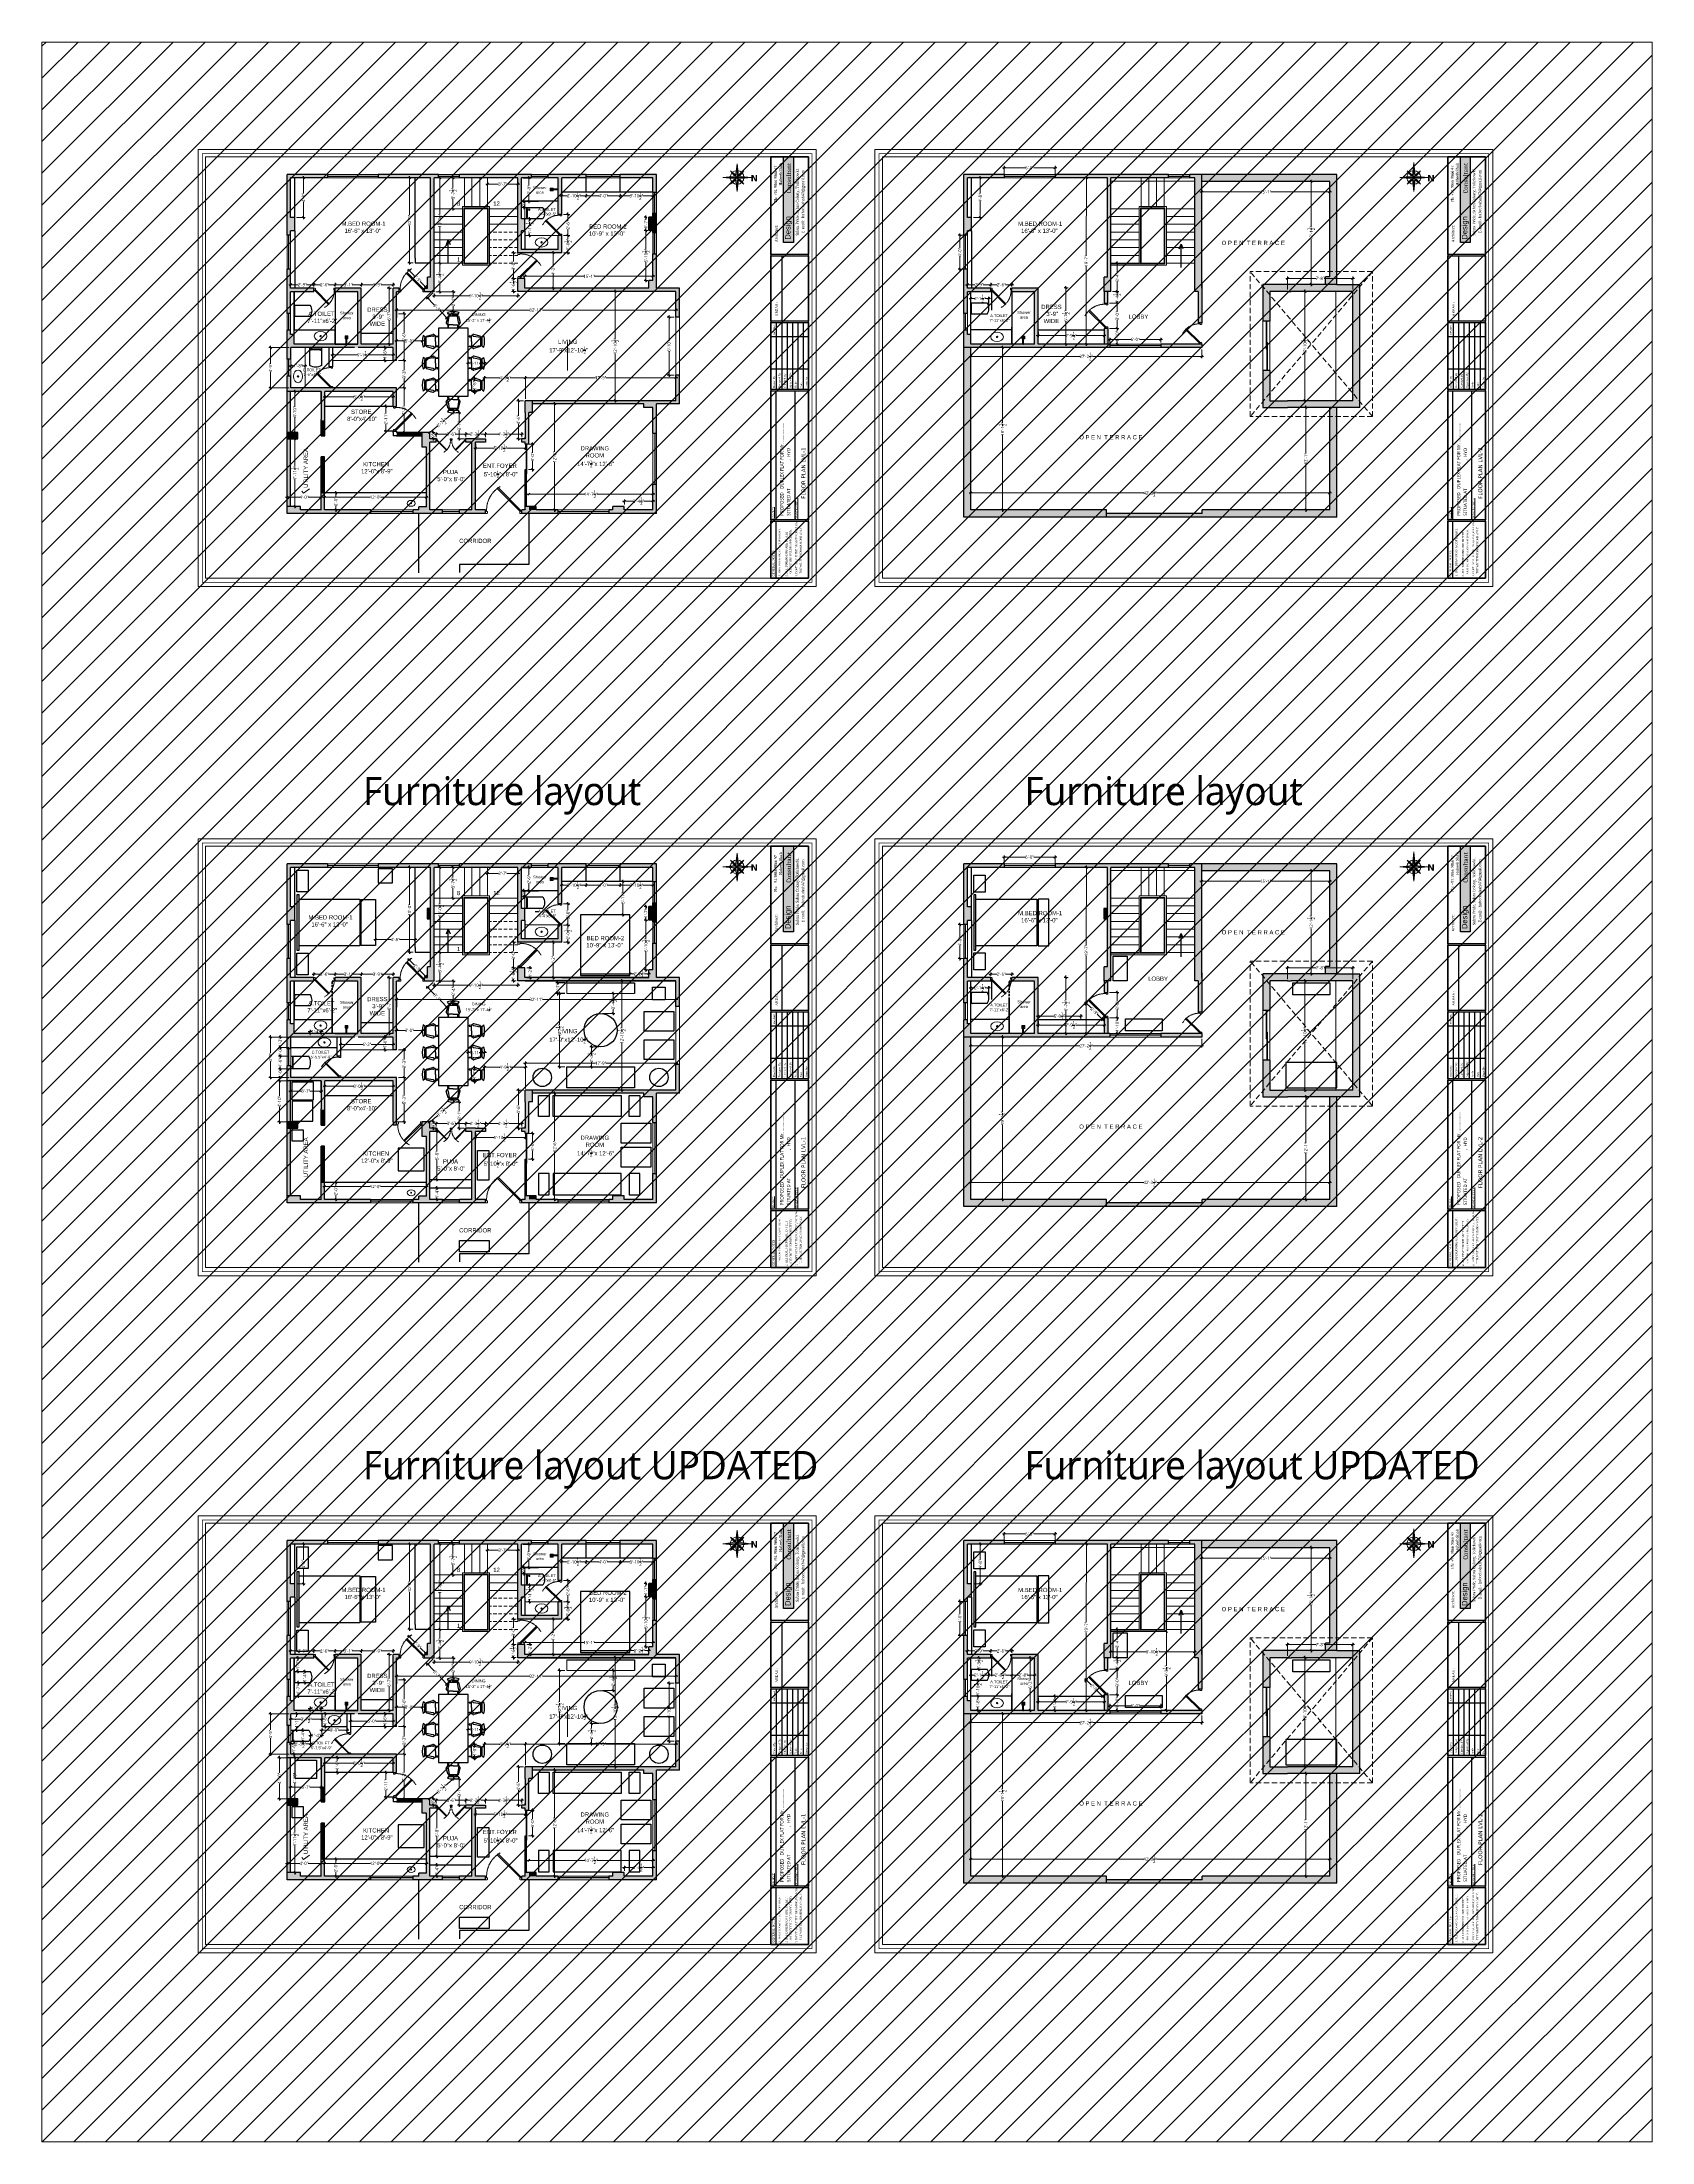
# Model space of a CAD drawing. Header units: inches. Extents: x -179 to 4134, y -2155 to 815.
# Drawn here: x -179 to 2098, y -2155 to 815 of the extents above; entities that cross this region are included whole.
import ezdxf
from ezdxf.enums import TextEntityAlignment as Align

# ---------------------------------------------------------------- set-up
doc = ezdxf.new("R2010")
doc.units = ezdxf.units.IN
doc.header["$LTSCALE"] = 5
doc.linetypes.add('DASHED', pattern=[0.75, 0.5, -0.25])
doc.linetypes.add('HIDDEN', pattern=[0.375, 0.25, -0.125])
for name, color, linetype, lineweight in [('Balcony', 1, 'Continuous', 13), ('DIM', 5, 'Continuous', 9), ('doors', 24, 'Continuous', 9), ('Furniture-New', 217, 'Continuous', 5), ('STEP', 25, 'Continuous', 15), ('text', 7, 'Continuous', 5), ('title', 7, 'Continuous', 5), ('wall', 7, 'Continuous', 30), ('wall hatch', 252, 'Continuous', 5), ('window', 162, 'Continuous', 9)]:
    doc.layers.add(name, color=color, linetype=linetype, lineweight=lineweight)
doc.layers.add('FURNITURE', color=8, linetype='Continuous')
doc.styles.add('Cambria', font='Cambria.ttf', dxfattribs={"height": 5})
doc.styles.add('irfan', font='trebuc.ttf')
doc.styles.add('KARUN', font='arial.ttf')
doc.styles.add('OPTIMA', font='vinet.ttf')
doc.styles.add('raj', font='times.ttf')
doc.styles.add('TNR', font='trebuc.ttf')
doc.dimstyles.new('IRFAN', dxfattribs={"dimtxt": 4.5, "dimasz": 3, "dimexe": 2.5, "dimexo": 2.5, "dimgap": 0.09, "dimtad": 0, "dimdec": 1, "dimzin": 3, "dimdsep": 46, "dimlunit": 4, "dimtxsty": 'irfan', "dimblk": 'OBLIQUE', "dimcen": 2, "dimdle": 2.5, "dimclrd": 251, "dimclre": 251, "dimclrt": 7, "dimadec": 0, "dimazin": 0, "dimtm": 1e-09, "dimtfac": 1, "dimtdec": 1, "dimtofl": 0, "dimtmove": 0, "dimatfit": 3, "dimfxl": 2, "dimtolj": 1, "dimtzin": 0, "dimlwd": 0, "dimlwe": -1, "dimarcsym": 0})

# ---------------------------------------------------------------- blocks, each defined once
blk = doc.blocks.new('d2')
at = {"layer": 'doors'}
blk.add_lwpolyline([(-36, 0), (-34, 0), (-36, 0), (-36, 4), (-34.5, 4), (-34.5, 2.5), (-33.5, 2.5), (-33.5, 0.5), (-33.6, 0.5), (-33.6, 0.4, -0.414214), (-33.9, 0.1), (-34, 0.1), (-34, 0)], format="xyb", dxfattribs=at)
blk.add_lwpolyline([(-25.9, 26.3), (-2.6, 2.9), (-1.5, 4), (-24.8, 27.3), (-25.9, 26.3)], dxfattribs=at)
blk.add_lwpolyline([(0, 4), (-1.5, 4), (-1.5, 2.5), (-2.5, 2.5), (-2.5, 0.5), (-2.4, 0.5), (-2.4, 0.4, 0.414214), (-2.1, 0.1), (-2, 0.1), (-2, 0), (0, 0), (-2, 0), (0, 0), (0, 4)], format="xyb", close=True, dxfattribs=at)
at = {"layer": 'doors', "color": 144, "linetype": 'HIDDEN', "ltscale": 0.5}
blk.add_arc((-1.5, 4), 33, 120, 182.6026, dxfattribs=at)
blk = doc.blocks.new('door')
at = {"layer": 'doors', "linetype": 'Continuous'}
blk.add_line((0, 0), (0, 0), dxfattribs=at)
at = {"layer": 'doors', "xscale": -1.166666666666717, "yscale": 1.166666666666717, "zscale": 1.166666666666717, "rotation": 270}
blk.add_blockref('d2', (0, 0), dxfattribs=at)
blk = doc.blocks.new('_Oblique')
at = {"color": 0, "linetype": 'ByBlock', "lineweight": -2}
blk.add_line((-0.5, -0.5), (0.5, 0.5), dxfattribs=at)
blk = doc.blocks.new('*D6')
at = {"layer": 'Defpoints', "color": 0, "ltscale": 0.25, "transparency": 16777216}
for p in [(494.5, 307.3), (504.3, 307.3), (504.3, 253.3)]:
    blk.add_point(p, dxfattribs=at)
at = {"layer": 'DIM', "color": 1, "ltscale": 0.25, "transparency": 16777216}
for p, q in [((501.8, 307.3), (492, 307.3)), ((501.8, 253.3), (492, 253.3))]:
    blk.add_line(p, q, dxfattribs=at)
at = {"layer": 'DIM', "color": 251, "lineweight": 0, "ltscale": 0.25, "transparency": 16777216}
for p, q in [((494.5, 309.8), (494.5, 286.1)), ((494.5, 250.8), (494.5, 274.5))]:
    blk.add_line(p, q, dxfattribs=at)
at = {"layer": 'DIM', "color": 251, "lineweight": 0, "ltscale": 0.25, "transparency": 16777216, "xscale": 3, "yscale": 3, "zscale": 3}
for p, rotation in [((494.5, 307.3), 90), ((494.5, 253.3), 270)]:
    blk.add_blockref('_Oblique', p, dxfattribs=dict(at, rotation=rotation))
at = {"layer": 'DIM', "color": 1, "ltscale": 0.25, "transparency": 16777216, "insert": (494.5, 280.3), "char_height": 4.5, "attachment_point": 5, "rotation": 90, "style": 'irfan'}
blk.add_mtext('\\A1;4\'-6"', dxfattribs=at)
blk = doc.blocks.new('*D7')
at = {"layer": 'Defpoints', "color": 0, "ltscale": 0.25, "transparency": 16777216}
for p in [(167.3, 173.1), (167.3, 170.9), (215.3, 173.1)]:
    blk.add_point(p, dxfattribs=at)
at = {"layer": 'DIM', "color": 251, "lineweight": 0, "ltscale": 0.25, "transparency": 16777216}
for p, q in [((164.8, 170.9), (185.4, 170.9)), ((217.8, 170.9), (197.1, 170.9))]:
    blk.add_line(p, q, dxfattribs=at)
at = {"layer": 'DIM', "color": 1, "ltscale": 0.25, "transparency": 16777216}
for p, q in [((167.3, 170.6), (167.3, 168.4)), ((215.3, 170.6), (215.3, 168.4))]:
    blk.add_line(p, q, dxfattribs=at)
at = {"layer": 'DIM', "color": 251, "lineweight": 0, "ltscale": 0.25, "transparency": 16777216, "xscale": 3, "yscale": 3, "zscale": 3, "rotation": 180}
blk.add_blockref('_Oblique', (167.3, 170.9), dxfattribs=at)
at = {"layer": 'DIM', "color": 251, "lineweight": 0, "ltscale": 0.25, "transparency": 16777216, "xscale": 3, "yscale": 3, "zscale": 3}
blk.add_blockref('_Oblique', (215.3, 170.9), dxfattribs=at)
at = {"layer": 'DIM', "color": 1, "ltscale": 0.25, "transparency": 16777216, "insert": (191.3, 170.9), "char_height": 4.5, "attachment_point": 5, "style": 'irfan'}
blk.add_mtext('\\A1;4\'-0"', dxfattribs=at)
blk = doc.blocks.new('x-SHR_02_Second Floor_layout$0$A$C512C20E9')
for p, q in [((-178, 0), (-178, -556)), ((-178, -51, 0), (179, -51, 0)), ((-133, -64, 0), (137, -64, 0)), ((179, -556), (179, 0))]:
    blk.add_line(p, q)
for centre, radius, start, end in [((-133, -115), 51.1, 90, 150.2044), ((1, -301), 312, 235.07936, 304.90678), ((137, -115), 51.1, 34.52914, 90)]:
    blk.add_arc(centre, radius, start, end)
blk = doc.blocks.new('*D9')
at = {"layer": 'Defpoints', "color": 0, "ltscale": 0.25, "transparency": 16777216}
for p in [(1461, 603.2), (1461, 602.5), (1642, 603.2)]:
    blk.add_point(p, dxfattribs=at)
at = {"layer": 'DIM', "color": 251, "lineweight": 0, "ltscale": 0.25, "transparency": 16777216}
for p, q in [((1458.5, 602.5), (1544.3, 602.5)), ((1644.5, 602.5), (1558.7, 602.5))]:
    blk.add_line(p, q, dxfattribs=at)
at = {"layer": 'DIM', "color": 1, "ltscale": 0.25, "transparency": 16777216}
for p, q in [((1461, 600.7), (1461, 600)), ((1642, 600.7), (1642, 600))]:
    blk.add_line(p, q, dxfattribs=at)
at = {"layer": 'DIM', "color": 251, "lineweight": 0, "ltscale": 0.25, "transparency": 16777216, "xscale": 3, "yscale": 3, "zscale": 3, "rotation": 180}
blk.add_blockref('_Oblique', (1461, 602.5), dxfattribs=at)
at = {"layer": 'DIM', "color": 251, "lineweight": 0, "ltscale": 0.25, "transparency": 16777216, "xscale": 3, "yscale": 3, "zscale": 3}
blk.add_blockref('_Oblique', (1642, 602.5), dxfattribs=at)
at = {"layer": 'DIM', "color": 1, "ltscale": 0.25, "transparency": 16777216, "insert": (1551.5, 602.5), "char_height": 4.5, "attachment_point": 5, "style": 'irfan'}
blk.add_mtext('\\A1;15\'-1"', dxfattribs=at)
blk = doc.blocks.new('*D10')
at = {"layer": 'Defpoints', "color": 0, "ltscale": 0.25, "transparency": 16777216}
for p in [(1615.8, 617.3), (1615.8, 617.3), (1615.8, 471.8)]:
    blk.add_point(p, dxfattribs=at)
at = {"layer": 'DIM', "color": 251, "lineweight": 0, "ltscale": 0.25, "transparency": 16777216}
for p, q in [((1615.8, 619.8), (1615.8, 553.2)), ((1615.8, 469.3), (1615.8, 535.9))]:
    blk.add_line(p, q, dxfattribs=at)
at = {"layer": 'DIM', "color": 251, "lineweight": 0, "ltscale": 0.25, "transparency": 16777216, "xscale": 3, "yscale": 3, "zscale": 3}
for p, rotation in [((1615.8, 617.3), 90), ((1615.8, 471.8), 270)]:
    blk.add_blockref('_Oblique', p, dxfattribs=dict(at, rotation=rotation))
at = {"layer": 'DIM', "color": 1, "ltscale": 0.25, "transparency": 16777216, "insert": (1615.8, 544.5), "char_height": 4.5, "attachment_point": 5, "rotation": 90, "style": 'irfan'}
blk.add_mtext('\\A1;12\'-1{\\H1x;\\S1/2;}"', dxfattribs=at)
blk = doc.blocks.new('*D11')
at = {"layer": 'Defpoints', "color": 0, "ltscale": 0.25, "transparency": 16777216}
for p in [(1617.3, 297.8), (1608.3, 152.8), (1617.3, 152.8)]:
    blk.add_point(p, dxfattribs=at)
at = {"layer": 'DIM', "color": 1, "ltscale": 0.25, "transparency": 16777216}
for p, q in [((1614.8, 297.8), (1605.8, 297.8)), ((1614.8, 152.8), (1605.8, 152.8))]:
    blk.add_line(p, q, dxfattribs=at)
at = {"layer": 'DIM', "color": 251, "lineweight": 0, "ltscale": 0.25, "transparency": 16777216}
for p, q in [((1608.3, 300.3), (1608.3, 232.5)), ((1608.3, 150.3), (1608.3, 218.1))]:
    blk.add_line(p, q, dxfattribs=at)
at = {"layer": 'DIM', "color": 251, "lineweight": 0, "ltscale": 0.25, "transparency": 16777216, "xscale": 3, "yscale": 3, "zscale": 3}
for p, rotation in [((1608.3, 297.8), 90), ((1608.3, 152.8), 270)]:
    blk.add_blockref('_Oblique', p, dxfattribs=dict(at, rotation=rotation))
at = {"layer": 'DIM', "color": 1, "ltscale": 0.25, "transparency": 16777216, "insert": (1608.3, 225.3), "char_height": 4.5, "attachment_point": 5, "rotation": 90, "style": 'irfan'}
blk.add_mtext('\\A1;12\'-1"', dxfattribs=at)
blk = doc.blocks.new('*D12')
at = {"layer": 'Defpoints', "color": 0, "ltscale": 0.25, "transparency": 16777216}
for p in [(1176.6, 382.3), (1176.6, 152.8), (1179.2, 152.8)]:
    blk.add_point(p, dxfattribs=at)
at = {"layer": 'DIM', "color": 1, "ltscale": 0.25, "transparency": 16777216}
for p, q in [((1179.1, 382.3), (1181.7, 382.3)), ((1179.1, 152.8), (1181.7, 152.8))]:
    blk.add_line(p, q, dxfattribs=at)
at = {"layer": 'DIM', "color": 251, "lineweight": 0, "ltscale": 0.25, "transparency": 16777216}
for p, q in [((1179.2, 384.8), (1179.2, 276.2)), ((1179.2, 150.3), (1179.2, 258.9))]:
    blk.add_line(p, q, dxfattribs=at)
at = {"layer": 'DIM', "color": 251, "lineweight": 0, "ltscale": 0.25, "transparency": 16777216, "xscale": 3, "yscale": 3, "zscale": 3}
for p, rotation in [((1179.2, 382.3), 90), ((1179.2, 152.8), 270)]:
    blk.add_blockref('_Oblique', p, dxfattribs=dict(at, rotation=rotation))
at = {"layer": 'DIM', "color": 1, "ltscale": 0.25, "transparency": 16777216, "insert": (1179.2, 267.5), "char_height": 4.5, "attachment_point": 5, "rotation": 90, "style": 'irfan'}
blk.add_mtext('\\A1;19\'-1{\\H1x;\\S1/2;}"', dxfattribs=at)
blk = doc.blocks.new('*D13')
at = {"layer": 'Defpoints', "color": 0, "ltscale": 0.25, "transparency": 16777216}
for p in [(1134.5, 382.3), (1134.5, 369.9), (1461, 382.3)]:
    blk.add_point(p, dxfattribs=at)
at = {"layer": 'DIM', "color": 251, "lineweight": 0, "ltscale": 0.25, "transparency": 16777216}
for p, q in [((1132, 369.9), (1288.9, 369.9)), ((1463.5, 369.9), (1306.7, 369.9))]:
    blk.add_line(p, q, dxfattribs=at)
at = {"layer": 'DIM', "color": 1, "ltscale": 0.25, "transparency": 16777216}
for p, q in [((1134.5, 379.8), (1134.5, 367.4)), ((1461, 379.8), (1461, 367.4))]:
    blk.add_line(p, q, dxfattribs=at)
at = {"layer": 'DIM', "color": 251, "lineweight": 0, "ltscale": 0.25, "transparency": 16777216, "xscale": 3, "yscale": 3, "zscale": 3, "rotation": 180.0000000000001}
blk.add_blockref('_Oblique', (1134.5, 369.9), dxfattribs=at)
at = {"layer": 'DIM', "color": 251, "lineweight": 0, "ltscale": 0.25, "transparency": 16777216, "xscale": 3, "yscale": 3, "zscale": 3}
blk.add_blockref('_Oblique', (1461, 369.9), dxfattribs=at)
at = {"layer": 'DIM', "color": 1, "ltscale": 0.25, "transparency": 16777216, "insert": (1297.8, 369.9), "char_height": 4.5, "attachment_point": 5, "style": 'irfan'}
blk.add_mtext('\\A1;27\'-2{\\H1x;\\S1/2;}"', dxfattribs=at)
blk = doc.blocks.new('*D14')
at = {"layer": 'Defpoints', "color": 0, "ltscale": 0.25, "transparency": 16777216}
for p in [(1134.5, 176.8), (1134.5, 176.6), (1642, 176.6)]:
    blk.add_point(p, dxfattribs=at)
at = {"layer": 'DIM', "color": 1, "ltscale": 0.25, "transparency": 16777216}
for p, q in [((1134.5, 179.1), (1134.5, 179.3)), ((1642, 179.1), (1642, 179.3))]:
    blk.add_line(p, q, dxfattribs=at)
at = {"layer": 'DIM', "color": 251, "lineweight": 0, "ltscale": 0.25, "transparency": 16777216}
for p, q in [((1132, 176.8), (1379.3, 176.8)), ((1644.5, 176.8), (1397.2, 176.8))]:
    blk.add_line(p, q, dxfattribs=at)
at = {"layer": 'DIM', "color": 251, "lineweight": 0, "ltscale": 0.25, "transparency": 16777216, "xscale": 3, "yscale": 3, "zscale": 3, "rotation": 180.0000000000001}
blk.add_blockref('_Oblique', (1134.5, 176.8), dxfattribs=at)
at = {"layer": 'DIM', "color": 251, "lineweight": 0, "ltscale": 0.25, "transparency": 16777216, "xscale": 3, "yscale": 3, "zscale": 3}
blk.add_blockref('_Oblique', (1642, 176.8), dxfattribs=at)
at = {"layer": 'DIM', "color": 1, "ltscale": 0.25, "transparency": 16777216, "insert": (1388.3, 176.8), "char_height": 4.5, "attachment_point": 5, "style": 'irfan'}
blk.add_mtext('\\A1;42\'-3{\\H1x;\\S1/2;}"', dxfattribs=at)
blk = doc.blocks.new('*D15')
at = {"layer": 'Defpoints', "color": 0, "ltscale": 0.25, "transparency": 16777216}
for p in [(1606.2, 461.8), (1606.2, 307.3), (1607, 307.3)]:
    blk.add_point(p, dxfattribs=at)
at = {"layer": 'DIM', "color": 251, "lineweight": 0, "ltscale": 0.25, "transparency": 16777216}
for p, q in [((1607, 464.3), (1607, 394.8)), ((1607, 304.8), (1607, 374.3))]:
    blk.add_line(p, q, dxfattribs=at)
at = {"layer": 'DIM', "color": 1, "ltscale": 0.25, "transparency": 16777216}
for p, q in [((1608.7, 461.8), (1609.5, 461.8)), ((1608.7, 307.3), (1609.5, 307.3))]:
    blk.add_line(p, q, dxfattribs=at)
at = {"layer": 'DIM', "color": 251, "lineweight": 0, "ltscale": 0.25, "transparency": 16777216, "xscale": 3, "yscale": 3, "zscale": 3}
for p, rotation in [((1607, 461.8), 90), ((1607, 307.3), 270)]:
    blk.add_blockref('_Oblique', p, dxfattribs=dict(at, rotation=rotation))
at = {"layer": 'DIM', "color": 1, "ltscale": 0.25, "transparency": 16777216, "insert": (1607, 384.5), "char_height": 4.5, "attachment_point": 5, "rotation": 90, "style": 'irfan'}
blk.add_mtext('\\A1;12\'-10{\\H1x;\\S1/2;}"', dxfattribs=at)
blk = doc.blocks.new('*D16')
at = {"layer": 'Defpoints', "color": 0, "ltscale": 0.25, "transparency": 16777216}
for p in [(178.2, 253.3), (178.2, 253.3), (178.2, 157.8)]:
    blk.add_point(p, dxfattribs=at)
at = {"layer": 'DIM', "color": 251, "lineweight": 0, "ltscale": 0.25, "transparency": 16777216}
for p, q in [((178.2, 255.8), (178.2, 214.4)), ((178.2, 155.3), (178.2, 196.7))]:
    blk.add_line(p, q, dxfattribs=at)
at = {"layer": 'DIM', "color": 251, "lineweight": 0, "ltscale": 0.25, "transparency": 16777216, "xscale": 3, "yscale": 3, "zscale": 3}
for p, rotation in [((178.2, 253.3), 90), ((178.2, 157.8), 270)]:
    blk.add_blockref('_Oblique', p, dxfattribs=dict(at, rotation=rotation))
at = {"layer": 'DIM', "color": 1, "ltscale": 0.25, "transparency": 16777216, "insert": (178.2, 205.5), "char_height": 4.5, "attachment_point": 5, "rotation": 90, "style": 'irfan'}
blk.add_mtext('\\A1;7\'-11{\\H1x;\\S1/2;}"', dxfattribs=at)
blk = doc.blocks.new('*D17')
at = {"layer": 'Defpoints', "color": 0, "ltscale": 0.25, "transparency": 16777216}
for p in [(174.8, 320.3), (178.1, 320.3), (174.8, 262.3)]:
    blk.add_point(p, dxfattribs=at)
at = {"layer": 'DIM', "color": 1, "ltscale": 0.25, "transparency": 16777216}
for p, q in [((177.3, 320.3), (180.6, 320.3)), ((177.3, 262.3), (180.6, 262.3))]:
    blk.add_line(p, q, dxfattribs=at)
at = {"layer": 'DIM', "color": 251, "lineweight": 0, "ltscale": 0.25, "transparency": 16777216}
for p, q in [((178.1, 322.8), (178.1, 298.8)), ((178.1, 259.8), (178.1, 283.8))]:
    blk.add_line(p, q, dxfattribs=at)
at = {"layer": 'DIM', "color": 251, "lineweight": 0, "ltscale": 0.25, "transparency": 16777216, "xscale": 3, "yscale": 3, "zscale": 3}
for p, rotation in [((178.1, 320.3), 90), ((178.1, 262.3), 270)]:
    blk.add_blockref('_Oblique', p, dxfattribs=dict(at, rotation=rotation))
at = {"layer": 'DIM', "color": 1, "ltscale": 0.25, "transparency": 16777216, "insert": (178.1, 291.3), "char_height": 4.5, "attachment_point": 5, "rotation": 90, "style": 'irfan'}
blk.add_mtext('\\A1;4\'-10"', dxfattribs=at)
blk = doc.blocks.new('*D18')
at = {"layer": 'Defpoints', "color": 0, "ltscale": 0.25, "transparency": 16777216}
for p in [(348.3, 622.3), (340.4, 502.3), (348.3, 502.3)]:
    blk.add_point(p, dxfattribs=at)
at = {"layer": 'DIM', "color": 251, "lineweight": 0, "ltscale": 0.25, "transparency": 16777216}
for p, q in [((340.4, 624.8), (340.4, 569.5)), ((340.4, 499.8), (340.4, 555.1))]:
    blk.add_line(p, q, dxfattribs=at)
at = {"layer": 'DIM', "color": 1, "ltscale": 0.25, "transparency": 16777216}
for p, q in [((345.8, 622.3), (337.9, 622.3)), ((345.8, 502.3), (337.9, 502.3))]:
    blk.add_line(p, q, dxfattribs=at)
at = {"layer": 'DIM', "color": 251, "lineweight": 0, "ltscale": 0.25, "transparency": 16777216, "xscale": 3, "yscale": 3, "zscale": 3}
for p, rotation in [((340.4, 622.3), 90), ((340.4, 502.3), 270)]:
    blk.add_blockref('_Oblique', p, dxfattribs=dict(at, rotation=rotation))
at = {"layer": 'DIM', "color": 1, "ltscale": 0.25, "transparency": 16777216, "insert": (340.4, 562.3), "char_height": 4.5, "attachment_point": 5, "rotation": 90, "style": 'irfan'}
blk.add_mtext('\\A1;10\'-0"', dxfattribs=at)
blk = doc.blocks.new('*D19')
at = {"layer": 'Defpoints', "color": 0, "ltscale": 0.25, "transparency": 16777216}
for p in [(375.3, 461.3), (493.8, 461.3), (493.8, 455.7)]:
    blk.add_point(p, dxfattribs=at)
at = {"layer": 'DIM', "color": 251, "lineweight": 0, "ltscale": 0.25, "transparency": 16777216}
for p, q in [((372.8, 455.7), (425.6, 455.7)), ((496.3, 455.7), (443.4, 455.7))]:
    blk.add_line(p, q, dxfattribs=at)
at = {"layer": 'DIM', "color": 1, "ltscale": 0.25, "transparency": 16777216}
for p, q in [((375.3, 458.8), (375.3, 453.2)), ((493.8, 458.8), (493.8, 453.2))]:
    blk.add_line(p, q, dxfattribs=at)
at = {"layer": 'DIM', "color": 251, "lineweight": 0, "ltscale": 0.25, "transparency": 16777216, "xscale": 3, "yscale": 3, "zscale": 3, "rotation": 180}
blk.add_blockref('_Oblique', (375.3, 455.7), dxfattribs=at)
at = {"layer": 'DIM', "color": 251, "lineweight": 0, "ltscale": 0.25, "transparency": 16777216, "xscale": 3, "yscale": 3, "zscale": 3}
blk.add_blockref('_Oblique', (493.8, 455.7), dxfattribs=at)
at = {"layer": 'DIM', "color": 1, "ltscale": 0.25, "transparency": 16777216, "insert": (434.5, 455.7), "char_height": 4.5, "attachment_point": 5, "style": 'irfan'}
blk.add_mtext('\\A1;9\'-10{\\H1x;\\S1/2;}"', dxfattribs=at)
blk = doc.blocks.new('*D20')
at = {"layer": 'Defpoints', "color": 0, "ltscale": 0.25, "transparency": 16777216}
for p in [(450.8, 614.1), (493.8, 614.1), (493.8, 613.7)]:
    blk.add_point(p, dxfattribs=at)
at = {"layer": 'DIM', "color": 251, "lineweight": 0, "ltscale": 0.25, "transparency": 16777216}
for p, q in [((448.3, 613.7), (466.5, 613.7)), ((496.3, 613.7), (478, 613.7))]:
    blk.add_line(p, q, dxfattribs=at)
at = {"layer": 'DIM', "color": 1, "ltscale": 0.25, "transparency": 16777216}
for p, q in [((450.8, 611.6), (450.8, 611.2)), ((493.8, 611.6), (493.8, 611.2))]:
    blk.add_line(p, q, dxfattribs=at)
at = {"layer": 'DIM', "color": 251, "lineweight": 0, "ltscale": 0.25, "transparency": 16777216, "xscale": 3, "yscale": 3, "zscale": 3, "rotation": 180}
blk.add_blockref('_Oblique', (450.8, 613.7), dxfattribs=at)
at = {"layer": 'DIM', "color": 251, "lineweight": 0, "ltscale": 0.25, "transparency": 16777216, "xscale": 3, "yscale": 3, "zscale": 3}
blk.add_blockref('_Oblique', (493.8, 613.7), dxfattribs=at)
at = {"layer": 'DIM', "color": 1, "ltscale": 0.25, "transparency": 16777216, "insert": (472.3, 613.7), "char_height": 4.5, "attachment_point": 5, "style": 'irfan'}
blk.add_mtext('\\A1;3\'-7"', dxfattribs=at)
blk = doc.blocks.new('*D21')
at = {"layer": 'Defpoints', "color": 0, "ltscale": 0.25, "transparency": 16777216}
for p in [(400.3, 622.3), (400.3, 578.8), (401.9, 578.8)]:
    blk.add_point(p, dxfattribs=at)
at = {"layer": 'DIM', "color": 251, "lineweight": 0, "ltscale": 0.25, "transparency": 16777216}
for p, q in [((401.9, 624.8), (401.9, 607.7)), ((401.9, 576.3), (401.9, 593.4))]:
    blk.add_line(p, q, dxfattribs=at)
at = {"layer": 'DIM', "color": 1, "ltscale": 0.25, "transparency": 16777216}
for p, q in [((402.8, 622.3), (404.4, 622.3)), ((402.8, 578.8), (404.4, 578.8))]:
    blk.add_line(p, q, dxfattribs=at)
at = {"layer": 'DIM', "color": 251, "lineweight": 0, "ltscale": 0.25, "transparency": 16777216, "xscale": 3, "yscale": 3, "zscale": 3}
for p, rotation in [((401.9, 622.3), 90), ((401.9, 578.8), 270)]:
    blk.add_blockref('_Oblique', p, dxfattribs=dict(at, rotation=rotation))
at = {"layer": 'DIM', "color": 1, "ltscale": 0.25, "transparency": 16777216, "insert": (401.9, 600.5), "char_height": 4.5, "attachment_point": 5, "rotation": 90, "style": 'irfan'}
blk.add_mtext('\\A1;3\'-7{\\H1x;\\S1/2;}"', dxfattribs=at)
blk = doc.blocks.new('*D22')
at = {"layer": 'Defpoints', "color": 0, "ltscale": 0.25, "transparency": 16777216}
for p in [(638.3, 602.3), (638.3, 597.1), (684.8, 602.3)]:
    blk.add_point(p, dxfattribs=at)
at = {"layer": 'DIM', "color": 251, "lineweight": 0, "ltscale": 0.25, "transparency": 16777216}
for p, q in [((635.8, 597.1), (652.7, 597.1)), ((687.3, 597.1), (670.3, 597.1))]:
    blk.add_line(p, q, dxfattribs=at)
at = {"layer": 'DIM', "color": 1, "ltscale": 0.25, "transparency": 16777216}
for p, q in [((638.3, 599.8), (638.3, 594.6)), ((684.8, 599.8), (684.8, 594.6))]:
    blk.add_line(p, q, dxfattribs=at)
at = {"layer": 'DIM', "color": 251, "lineweight": 0, "ltscale": 0.25, "transparency": 16777216, "xscale": 3, "yscale": 3, "zscale": 3, "rotation": 180}
blk.add_blockref('_Oblique', (638.3, 597.1), dxfattribs=at)
at = {"layer": 'DIM', "color": 251, "lineweight": 0, "ltscale": 0.25, "transparency": 16777216, "xscale": 3, "yscale": 3, "zscale": 3}
blk.add_blockref('_Oblique', (684.8, 597.1), dxfattribs=at)
at = {"layer": 'DIM', "color": 1, "ltscale": 0.25, "transparency": 16777216, "insert": (661.5, 597.1), "char_height": 4.5, "attachment_point": 5, "style": 'irfan'}
blk.add_mtext('\\A1;3\'-10{\\H1x;\\S1/2;}"', dxfattribs=at)
blk = doc.blocks.new('*D23')
at = {"layer": 'Defpoints', "color": 0, "ltscale": 0.25, "transparency": 16777216}
for p in [(590.3, 602.3), (590.3, 597.1), (638.3, 602.3)]:
    blk.add_point(p, dxfattribs=at)
at = {"layer": 'DIM', "color": 251, "lineweight": 0, "ltscale": 0.25, "transparency": 16777216}
for p, q in [((587.8, 597.1), (608.4, 597.1)), ((640.8, 597.1), (620.1, 597.1))]:
    blk.add_line(p, q, dxfattribs=at)
at = {"layer": 'DIM', "color": 1, "ltscale": 0.25, "transparency": 16777216}
for p, q in [((590.3, 599.8), (590.3, 594.6)), ((638.3, 599.8), (638.3, 594.6))]:
    blk.add_line(p, q, dxfattribs=at)
at = {"layer": 'DIM', "color": 251, "lineweight": 0, "ltscale": 0.25, "transparency": 16777216, "xscale": 3, "yscale": 3, "zscale": 3, "rotation": 180}
blk.add_blockref('_Oblique', (590.3, 597.1), dxfattribs=at)
at = {"layer": 'DIM', "color": 251, "lineweight": 0, "ltscale": 0.25, "transparency": 16777216, "xscale": 3, "yscale": 3, "zscale": 3}
blk.add_blockref('_Oblique', (638.3, 597.1), dxfattribs=at)
at = {"layer": 'DIM', "color": 1, "ltscale": 0.25, "transparency": 16777216, "insert": (614.3, 597.1), "char_height": 4.5, "attachment_point": 5, "style": 'irfan'}
blk.add_mtext('\\A1;4\'-0"', dxfattribs=at)
blk = doc.blocks.new('*D24')
at = {"layer": 'Defpoints', "color": 0, "ltscale": 0.25, "transparency": 16777216}
for p in [(555.8, 602.3), (555.8, 597.1), (590.3, 602.3)]:
    blk.add_point(p, dxfattribs=at)
at = {"layer": 'DIM', "color": 251, "lineweight": 0, "ltscale": 0.25, "transparency": 16777216}
for p, q in [((553.3, 597.1), (564.1, 597.1)), ((592.8, 597.1), (581.9, 597.1))]:
    blk.add_line(p, q, dxfattribs=at)
at = {"layer": 'DIM', "color": 1, "ltscale": 0.25, "transparency": 16777216}
for p, q in [((555.8, 599.8), (555.8, 594.6)), ((590.3, 599.8), (590.3, 594.6))]:
    blk.add_line(p, q, dxfattribs=at)
at = {"layer": 'DIM', "color": 251, "lineweight": 0, "ltscale": 0.25, "transparency": 16777216, "xscale": 3, "yscale": 3, "zscale": 3, "rotation": 180}
blk.add_blockref('_Oblique', (555.8, 597.1), dxfattribs=at)
at = {"layer": 'DIM', "color": 251, "lineweight": 0, "ltscale": 0.25, "transparency": 16777216, "xscale": 3, "yscale": 3, "zscale": 3}
blk.add_blockref('_Oblique', (590.3, 597.1), dxfattribs=at)
at = {"layer": 'DIM', "color": 1, "ltscale": 0.25, "transparency": 16777216, "insert": (573, 597.1), "char_height": 4.5, "attachment_point": 5, "style": 'irfan'}
blk.add_mtext('\\A1;2\'-10{\\H1x;\\S1/2;}"', dxfattribs=at)
blk = doc.blocks.new('*D25')
at = {"layer": 'Defpoints', "color": 0, "ltscale": 0.25, "transparency": 16777216}
for p in [(375.3, 501.8), (383.3, 501.8), (375.3, 461.3)]:
    blk.add_point(p, dxfattribs=at)
at = {"layer": 'DIM', "color": 1, "ltscale": 0.25, "transparency": 16777216}
for p, q in [((377.8, 501.8), (385.8, 501.8)), ((377.8, 461.3), (385.8, 461.3))]:
    blk.add_line(p, q, dxfattribs=at)
at = {"layer": 'DIM', "color": 251, "lineweight": 0, "ltscale": 0.25, "transparency": 16777216}
for p, q in [((383.3, 504.3), (383.3, 488.7)), ((383.3, 458.8), (383.3, 474.4))]:
    blk.add_line(p, q, dxfattribs=at)
at = {"layer": 'DIM', "color": 251, "lineweight": 0, "ltscale": 0.25, "transparency": 16777216, "xscale": 3, "yscale": 3, "zscale": 3}
for p, rotation in [((383.3, 501.8), 90), ((383.3, 461.3), 270)]:
    blk.add_blockref('_Oblique', p, dxfattribs=dict(at, rotation=rotation))
at = {"layer": 'DIM', "color": 1, "ltscale": 0.25, "transparency": 16777216, "insert": (383.3, 481.5), "char_height": 4.5, "attachment_point": 5, "rotation": 90, "style": 'irfan'}
blk.add_mtext('\\A1;3\'-4{\\H1x;\\S1/2;}"', dxfattribs=at)
blk = doc.blocks.new('*D26')
at = {"layer": 'Defpoints', "color": 0, "ltscale": 0.25, "transparency": 16777216}
for p in [(380.1, 622.3), (383.3, 622.3), (375.3, 501.8)]:
    blk.add_point(p, dxfattribs=at)
at = {"layer": 'DIM', "color": 251, "lineweight": 0, "ltscale": 0.25, "transparency": 16777216}
for p, q in [((383.3, 624.8), (383.3, 570.7)), ((383.3, 499.3), (383.3, 553.4))]:
    blk.add_line(p, q, dxfattribs=at)
at = {"layer": 'DIM', "color": 1, "ltscale": 0.25, "transparency": 16777216}
for p, q in [((382.6, 622.3), (385.8, 622.3)), ((377.8, 501.8), (385.8, 501.8))]:
    blk.add_line(p, q, dxfattribs=at)
at = {"layer": 'DIM', "color": 251, "lineweight": 0, "ltscale": 0.25, "transparency": 16777216, "xscale": 3, "yscale": 3, "zscale": 3}
for p, rotation in [((383.3, 622.3), 90), ((383.3, 501.8), 270)]:
    blk.add_blockref('_Oblique', p, dxfattribs=dict(at, rotation=rotation))
at = {"layer": 'DIM', "color": 1, "ltscale": 0.25, "transparency": 16777216, "insert": (383.3, 562), "char_height": 4.5, "attachment_point": 5, "rotation": 90, "style": 'irfan'}
blk.add_mtext('\\A1;10\'-0{\\H1x;\\S1/2;}"', dxfattribs=at)
blk = doc.blocks.new('*D27')
at = {"layer": 'Defpoints', "color": 0, "transparency": 16777216}
for p in [(322.3, 430.3), (322.3, 364.3), (332.8, 364.3)]:
    blk.add_point(p, dxfattribs=at)
at = {"layer": 'DIM', "color": 1, "ltscale": 0.25, "transparency": 16777216}
for p, q in [((324.8, 430.3), (335.3, 430.3)), ((324.8, 364.3), (335.3, 364.3))]:
    blk.add_line(p, q, dxfattribs=at)
at = {"layer": 'DIM', "color": 251, "lineweight": 0, "ltscale": 0.25, "transparency": 16777216}
for p, q in [((332.8, 432.8), (332.8, 403)), ((332.8, 361.8), (332.8, 391.6))]:
    blk.add_line(p, q, dxfattribs=at)
at = {"layer": 'DIM', "color": 251, "linetype": 'ByBlock', "lineweight": 0, "transparency": 16777216, "xscale": 3, "yscale": 3, "zscale": 3}
for p, rotation in [((332.8, 430.3), 89.99999999999606), ((332.8, 364.3), 269.999999999996)]:
    blk.add_blockref('_Oblique', p, dxfattribs=dict(at, rotation=rotation))
at = {"layer": 'DIM', "color": 1, "ltscale": 0.25, "transparency": 16777216, "insert": (332.8, 397.3), "char_height": 4.5, "attachment_point": 5, "rotation": 90, "style": 'irfan'}
blk.add_mtext('\\A1;5\'-6"', dxfattribs=at)
blk = doc.blocks.new('*D28')
at = {"layer": 'Defpoints', "color": 0, "ltscale": 0.25, "transparency": 16777216}
for p in [(322.3, 364.3), (322.3, 325.3), (332.8, 325.3)]:
    blk.add_point(p, dxfattribs=at)
at = {"layer": 'DIM', "color": 1, "ltscale": 0.25, "transparency": 16777216}
for p, q in [((324.8, 364.3), (335.3, 364.3)), ((324.8, 325.3), (335.3, 325.3))]:
    blk.add_line(p, q, dxfattribs=at)
at = {"layer": 'DIM', "color": 251, "lineweight": 0, "ltscale": 0.25, "transparency": 16777216}
for p, q in [((332.8, 366.8), (332.8, 350.5)), ((332.8, 322.8), (332.8, 339.1))]:
    blk.add_line(p, q, dxfattribs=at)
at = {"layer": 'DIM', "color": 251, "lineweight": 0, "ltscale": 0.25, "transparency": 16777216, "xscale": 3, "yscale": 3, "zscale": 3}
for p, rotation in [((332.8, 364.3), 90), ((332.8, 325.3), 270)]:
    blk.add_blockref('_Oblique', p, dxfattribs=dict(at, rotation=rotation))
at = {"layer": 'DIM', "color": 1, "ltscale": 0.25, "transparency": 16777216, "insert": (332.8, 344.8), "char_height": 4.5, "attachment_point": 5, "rotation": 90, "style": 'irfan'}
blk.add_mtext('\\A1;3\'-3"', dxfattribs=at)
blk = doc.blocks.new('*D29')
at = {"layer": 'Defpoints', "color": 0, "ltscale": 0.25, "transparency": 16777216}
for p in [(322.3, 325.3), (322.3, 262.3), (332.8, 262.3)]:
    blk.add_point(p, dxfattribs=at)
at = {"layer": 'DIM', "color": 251, "lineweight": 0, "ltscale": 0.25, "transparency": 16777216}
for p, q in [((332.8, 327.8), (332.8, 299.5)), ((332.8, 259.8), (332.8, 288.1))]:
    blk.add_line(p, q, dxfattribs=at)
at = {"layer": 'DIM', "color": 1, "ltscale": 0.25, "transparency": 16777216}
for p, q in [((324.8, 325.3), (335.3, 325.3)), ((324.8, 262.3), (335.3, 262.3))]:
    blk.add_line(p, q, dxfattribs=at)
at = {"layer": 'DIM', "color": 251, "lineweight": 0, "ltscale": 0.25, "transparency": 16777216, "xscale": 3, "yscale": 3, "zscale": 3}
for p, rotation in [((332.8, 325.3), 90), ((332.8, 262.3), 270)]:
    blk.add_blockref('_Oblique', p, dxfattribs=dict(at, rotation=rotation))
at = {"layer": 'DIM', "color": 1, "ltscale": 0.25, "transparency": 16777216, "insert": (332.8, 293.8), "char_height": 4.5, "attachment_point": 5, "rotation": 90, "style": 'irfan'}
blk.add_mtext('\\A1;5\'-3"', dxfattribs=at)
blk = doc.blocks.new('*D30')
at = {"layer": 'Defpoints', "color": 0, "ltscale": 0.25, "transparency": 16777216}
for p in [(220.8, 311.9), (317.3, 312.7), (317.3, 311.9)]:
    blk.add_point(p, dxfattribs=at)
at = {"layer": 'DIM', "color": 251, "lineweight": 0, "ltscale": 0.25, "transparency": 16777216}
for p, q in [((218.3, 312.7), (261.8, 312.7)), ((319.8, 312.7), (276.2, 312.7))]:
    blk.add_line(p, q, dxfattribs=at)
at = {"layer": 'DIM', "color": 1, "ltscale": 0.25, "transparency": 16777216}
for p, q in [((220.8, 314.4), (220.8, 315.2)), ((317.3, 314.4), (317.3, 315.2))]:
    blk.add_line(p, q, dxfattribs=at)
at = {"layer": 'DIM', "color": 251, "lineweight": 0, "ltscale": 0.25, "transparency": 16777216, "xscale": 3, "yscale": 3, "zscale": 3, "rotation": 180}
blk.add_blockref('_Oblique', (220.8, 312.7), dxfattribs=at)
at = {"layer": 'DIM', "color": 251, "lineweight": 0, "ltscale": 0.25, "transparency": 16777216, "xscale": 3, "yscale": 3, "zscale": 3}
blk.add_blockref('_Oblique', (317.3, 312.7), dxfattribs=at)
at = {"layer": 'DIM', "color": 1, "ltscale": 0.25, "transparency": 16777216, "insert": (269, 312.7), "char_height": 4.5, "attachment_point": 5, "style": 'irfan'}
blk.add_mtext('\\A1;8\'-0{\\H1x;\\S1/2;}"', dxfattribs=at)
blk = doc.blocks.new('*D31')
at = {"layer": 'Defpoints', "color": 0, "ltscale": 0.25, "transparency": 16777216}
for p in [(272.3, 466.3), (317.3, 471.3), (317.3, 466.3)]:
    blk.add_point(p, dxfattribs=at)
at = {"layer": 'DIM', "color": 251, "lineweight": 0, "ltscale": 0.25, "transparency": 16777216}
for p, q in [((269.8, 471.3), (289, 471.3)), ((319.8, 471.3), (300.5, 471.3))]:
    blk.add_line(p, q, dxfattribs=at)
at = {"layer": 'DIM', "color": 1, "ltscale": 0.25, "transparency": 16777216}
for p, q in [((272.3, 468.8), (272.3, 473.8)), ((317.3, 468.8), (317.3, 473.8))]:
    blk.add_line(p, q, dxfattribs=at)
at = {"layer": 'DIM', "color": 251, "lineweight": 0, "ltscale": 0.25, "transparency": 16777216, "xscale": 3, "yscale": 3, "zscale": 3, "rotation": 180}
blk.add_blockref('_Oblique', (272.3, 471.3), dxfattribs=at)
at = {"layer": 'DIM', "color": 251, "lineweight": 0, "ltscale": 0.25, "transparency": 16777216, "xscale": 3, "yscale": 3, "zscale": 3}
blk.add_blockref('_Oblique', (317.3, 471.3), dxfattribs=at)
at = {"layer": 'DIM', "color": 1, "ltscale": 0.25, "transparency": 16777216, "insert": (294.8, 471.3), "char_height": 4.5, "attachment_point": 5, "style": 'irfan'}
blk.add_mtext('\\A1;3\'-9"', dxfattribs=at)
blk = doc.blocks.new('*D32')
at = {"layer": 'Defpoints', "color": 0, "ltscale": 0.25, "transparency": 16777216}
for p in [(317.3, 466.3), (311.5, 387.3), (317.3, 387.3)]:
    blk.add_point(p, dxfattribs=at)
at = {"layer": 'DIM', "color": 1, "ltscale": 0.25, "transparency": 16777216}
for p, q in [((314.8, 466.3), (309, 466.3)), ((314.8, 387.3), (309, 387.3))]:
    blk.add_line(p, q, dxfattribs=at)
at = {"layer": 'DIM', "color": 251, "lineweight": 0, "ltscale": 0.25, "transparency": 16777216}
for p, q in [((311.5, 468.8), (311.5, 432.5)), ((311.5, 384.8), (311.5, 421.1))]:
    blk.add_line(p, q, dxfattribs=at)
at = {"layer": 'DIM', "color": 251, "lineweight": 0, "ltscale": 0.25, "transparency": 16777216, "xscale": 3, "yscale": 3, "zscale": 3}
for p, rotation in [((311.5, 466.3), 90), ((311.5, 387.3), 270)]:
    blk.add_blockref('_Oblique', p, dxfattribs=dict(at, rotation=rotation))
at = {"layer": 'DIM', "color": 1, "ltscale": 0.25, "transparency": 16777216, "insert": (311.5, 426.8), "char_height": 4.5, "attachment_point": 5, "rotation": 90, "style": 'irfan'}
blk.add_mtext('\\A1;6\'-7"', dxfattribs=at)
blk = doc.blocks.new('*D33')
at = {"layer": 'Defpoints', "color": 0, "ltscale": 0.25, "transparency": 16777216}
for p in [(235.3, 471.3), (235.3, 466.3), (272.3, 466.3)]:
    blk.add_point(p, dxfattribs=at)
at = {"layer": 'DIM', "color": 251, "lineweight": 0, "ltscale": 0.25, "transparency": 16777216}
for p, q in [((232.8, 471.3), (248, 471.3)), ((274.8, 471.3), (259.5, 471.3))]:
    blk.add_line(p, q, dxfattribs=at)
at = {"layer": 'DIM', "color": 1, "ltscale": 0.25, "transparency": 16777216}
for p, q in [((235.3, 468.8), (235.3, 473.8)), ((272.3, 468.8), (272.3, 473.8))]:
    blk.add_line(p, q, dxfattribs=at)
at = {"layer": 'DIM', "color": 251, "lineweight": 0, "ltscale": 0.25, "transparency": 16777216, "xscale": 3, "yscale": 3, "zscale": 3, "rotation": 180.0000000000003}
blk.add_blockref('_Oblique', (235.3, 471.3), dxfattribs=at)
at = {"layer": 'DIM', "color": 251, "lineweight": 0, "ltscale": 0.25, "transparency": 16777216, "xscale": 3, "yscale": 3, "zscale": 3}
blk.add_blockref('_Oblique', (272.3, 471.3), dxfattribs=at)
at = {"layer": 'DIM', "color": 1, "ltscale": 0.25, "transparency": 16777216, "insert": (253.8, 471.3), "char_height": 4.5, "attachment_point": 5, "style": 'irfan'}
blk.add_mtext('\\A1;3\'-1"', dxfattribs=at)
blk = doc.blocks.new('*D34')
at = {"layer": 'Defpoints', "color": 0, "ltscale": 0.25, "transparency": 16777216}
for p in [(205.3, 471.3), (205.3, 466.3), (235.3, 466.3)]:
    blk.add_point(p, dxfattribs=at)
at = {"layer": 'DIM', "color": 251, "lineweight": 0, "ltscale": 0.25, "transparency": 16777216}
for p, q in [((202.8, 471.3), (214.5, 471.3)), ((237.8, 471.3), (226, 471.3))]:
    blk.add_line(p, q, dxfattribs=at)
at = {"layer": 'DIM', "color": 1, "ltscale": 0.25, "transparency": 16777216}
for p, q in [((205.3, 468.8), (205.3, 473.8)), ((235.3, 468.8), (235.3, 473.8))]:
    blk.add_line(p, q, dxfattribs=at)
at = {"layer": 'DIM', "color": 251, "lineweight": 0, "ltscale": 0.25, "transparency": 16777216, "xscale": 3, "yscale": 3, "zscale": 3, "rotation": 180.0000000000003}
blk.add_blockref('_Oblique', (205.3, 471.3), dxfattribs=at)
at = {"layer": 'DIM', "color": 251, "lineweight": 0, "ltscale": 0.25, "transparency": 16777216, "xscale": 3, "yscale": 3, "zscale": 3}
blk.add_blockref('_Oblique', (235.3, 471.3), dxfattribs=at)
at = {"layer": 'DIM', "color": 1, "ltscale": 0.25, "transparency": 16777216, "insert": (220.3, 471.3), "char_height": 4.5, "attachment_point": 5, "style": 'irfan'}
blk.add_mtext('\\A1;2\'-6"', dxfattribs=at)
blk = doc.blocks.new('*D35')
at = {"layer": 'Defpoints', "color": 0, "ltscale": 0.25, "transparency": 16777216}
for p in [(172.3, 471.3), (172.3, 466.3), (205.3, 466.3)]:
    blk.add_point(p, dxfattribs=at)
at = {"layer": 'DIM', "color": 251, "lineweight": 0, "ltscale": 0.25, "transparency": 16777216}
for p, q in [((169.8, 471.3), (183, 471.3)), ((207.8, 471.3), (194.5, 471.3))]:
    blk.add_line(p, q, dxfattribs=at)
at = {"layer": 'DIM', "color": 1, "ltscale": 0.25, "transparency": 16777216}
for p, q in [((172.3, 468.8), (172.3, 473.8)), ((205.3, 468.8), (205.3, 473.8))]:
    blk.add_line(p, q, dxfattribs=at)
at = {"layer": 'DIM', "color": 251, "lineweight": 0, "ltscale": 0.25, "transparency": 16777216, "xscale": 3, "yscale": 3, "zscale": 3, "rotation": 180.0000000000003}
blk.add_blockref('_Oblique', (172.3, 471.3), dxfattribs=at)
at = {"layer": 'DIM', "color": 251, "lineweight": 0, "ltscale": 0.25, "transparency": 16777216, "xscale": 3, "yscale": 3, "zscale": 3}
blk.add_blockref('_Oblique', (205.3, 471.3), dxfattribs=at)
at = {"layer": 'DIM', "color": 1, "ltscale": 0.25, "transparency": 16777216, "insert": (188.8, 471.3), "char_height": 4.5, "attachment_point": 5, "style": 'irfan'}
blk.add_mtext('\\A1;2\'-9"', dxfattribs=at)
blk = doc.blocks.new('*D36')
at = {"layer": 'Defpoints', "color": 0, "ltscale": 0.25, "transparency": 16777216}
for p in [(543, 516.3), (543, 466.3), (543.7, 466.3)]:
    blk.add_point(p, dxfattribs=at)
at = {"layer": 'DIM', "color": 251, "lineweight": 0, "ltscale": 0.25, "transparency": 16777216}
for p, q in [((543.7, 518.8), (543.7, 497.1)), ((543.7, 463.8), (543.7, 485.5))]:
    blk.add_line(p, q, dxfattribs=at)
at = {"layer": 'DIM', "color": 1, "ltscale": 0.25, "transparency": 16777216}
for p, q in [((545.5, 516.3), (546.2, 516.3)), ((545.5, 466.3), (546.2, 466.3))]:
    blk.add_line(p, q, dxfattribs=at)
at = {"layer": 'DIM', "color": 251, "lineweight": 0, "ltscale": 0.25, "transparency": 16777216, "xscale": 3, "yscale": 3, "zscale": 3}
for p, rotation in [((543.7, 516.3), 90), ((543.7, 466.3), 270)]:
    blk.add_blockref('_Oblique', p, dxfattribs=dict(at, rotation=rotation))
at = {"layer": 'DIM', "color": 1, "ltscale": 0.25, "transparency": 16777216, "insert": (543.7, 491.3), "char_height": 4.5, "attachment_point": 5, "rotation": 90, "style": 'irfan'}
blk.add_mtext('\\A1;4\'-2"', dxfattribs=at)
blk = doc.blocks.new('*D37')
at = {"layer": 'Defpoints', "color": 0, "ltscale": 0.25, "transparency": 16777216}
for p in [(503.8, 480.3), (684.8, 483.2), (684.8, 480.3)]:
    blk.add_point(p, dxfattribs=at)
at = {"layer": 'DIM', "color": 251, "lineweight": 0, "ltscale": 0.25, "transparency": 16777216}
for p, q in [((501.3, 483.2), (587.1, 483.2)), ((687.3, 483.2), (601.4, 483.2))]:
    blk.add_line(p, q, dxfattribs=at)
at = {"layer": 'DIM', "color": 1, "ltscale": 0.25, "transparency": 16777216}
for p, q in [((503.8, 482.8), (503.8, 485.7)), ((684.8, 482.8), (684.8, 485.7))]:
    blk.add_line(p, q, dxfattribs=at)
at = {"layer": 'DIM', "color": 251, "lineweight": 0, "ltscale": 0.25, "transparency": 16777216, "xscale": 3, "yscale": 3, "zscale": 3, "rotation": 180}
blk.add_blockref('_Oblique', (503.8, 483.2), dxfattribs=at)
at = {"layer": 'DIM', "color": 251, "lineweight": 0, "ltscale": 0.25, "transparency": 16777216, "xscale": 3, "yscale": 3, "zscale": 3}
blk.add_blockref('_Oblique', (684.8, 483.2), dxfattribs=at)
at = {"layer": 'DIM', "color": 1, "ltscale": 0.25, "transparency": 16777216, "insert": (594.3, 483.2), "char_height": 4.5, "attachment_point": 5, "style": 'irfan'}
blk.add_mtext('\\A1;15\'-1"', dxfattribs=at)
blk = doc.blocks.new('*D38')
at = {"layer": 'Defpoints', "color": 0, "ltscale": 0.25, "transparency": 16777216}
for p in [(555.8, 540.8), (564.6, 540.8), (555.8, 516.3)]:
    blk.add_point(p, dxfattribs=at)
at = {"layer": 'DIM', "color": 1, "ltscale": 0.25, "transparency": 16777216}
for p, q in [((558.3, 540.8), (567.1, 540.8)), ((558.3, 516.3), (567.1, 516.3))]:
    blk.add_line(p, q, dxfattribs=at)
at = {"layer": 'DIM', "color": 251, "lineweight": 0, "ltscale": 0.25, "transparency": 16777216}
for p, q in [((564.6, 543.3), (564.6, 535.8)), ((564.6, 513.8), (564.6, 521.3))]:
    blk.add_line(p, q, dxfattribs=at)
at = {"layer": 'DIM', "color": 251, "lineweight": 0, "ltscale": 0.25, "transparency": 16777216, "xscale": 3, "yscale": 3, "zscale": 3}
for p, rotation in [((564.6, 540.8), 90), ((564.6, 516.3), 270)]:
    blk.add_blockref('_Oblique', p, dxfattribs=dict(at, rotation=rotation))
at = {"layer": 'DIM', "color": 1, "ltscale": 0.25, "transparency": 16777216, "insert": (564.6, 528.5), "char_height": 4.5, "attachment_point": 5, "rotation": 90, "style": 'irfan'}
blk.add_mtext('\\A1;2\'-0{\\H1x;\\S1/2;}"', dxfattribs=at)
blk = doc.blocks.new('*D39')
at = {"layer": 'Defpoints', "color": 0, "ltscale": 0.25, "transparency": 16777216}
for p in [(555.8, 570.8), (564.6, 570.8), (555.8, 540.8)]:
    blk.add_point(p, dxfattribs=at)
at = {"layer": 'DIM', "color": 1, "ltscale": 0.25, "transparency": 16777216}
for p, q in [((558.3, 570.8), (567.1, 570.8)), ((558.3, 540.8), (567.1, 540.8))]:
    blk.add_line(p, q, dxfattribs=at)
at = {"layer": 'DIM', "color": 251, "lineweight": 0, "ltscale": 0.25, "transparency": 16777216}
for p, q in [((564.6, 573.3), (564.6, 561.6)), ((564.6, 538.3), (564.6, 550))]:
    blk.add_line(p, q, dxfattribs=at)
at = {"layer": 'DIM', "color": 251, "lineweight": 0, "ltscale": 0.25, "transparency": 16777216, "xscale": 3, "yscale": 3, "zscale": 3}
for p, rotation in [((564.6, 570.8), 90), ((564.6, 540.8), 270)]:
    blk.add_blockref('_Oblique', p, dxfattribs=dict(at, rotation=rotation))
at = {"layer": 'DIM', "color": 1, "ltscale": 0.25, "transparency": 16777216, "insert": (564.6, 555.8), "char_height": 4.5, "attachment_point": 5, "rotation": 90, "style": 'irfan'}
blk.add_mtext('\\A1;2\'-6"', dxfattribs=at)
blk = doc.blocks.new('*D40')
at = {"layer": 'Defpoints', "color": 0, "ltscale": 0.25, "transparency": 16777216}
for p in [(487.4, 480.3), (493.8, 480.3), (493.8, 461.8)]:
    blk.add_point(p, dxfattribs=at)
at = {"layer": 'DIM', "color": 1, "ltscale": 0.25, "transparency": 16777216}
for p, q in [((491.3, 480.3), (484.9, 480.3)), ((491.3, 461.8), (484.9, 461.8))]:
    blk.add_line(p, q, dxfattribs=at)
at = {"layer": 'DIM', "color": 251, "lineweight": 0, "ltscale": 0.25, "transparency": 16777216}
for p, q in [((487.4, 482.8), (487.4, 478.1)), ((487.4, 459.3), (487.4, 464))]:
    blk.add_line(p, q, dxfattribs=at)
at = {"layer": 'DIM', "color": 251, "lineweight": 0, "ltscale": 0.25, "transparency": 16777216, "xscale": 3, "yscale": 3, "zscale": 3}
for p, rotation in [((487.4, 480.3), 90), ((487.4, 461.8), 270)]:
    blk.add_blockref('_Oblique', p, dxfattribs=dict(at, rotation=rotation))
at = {"layer": 'DIM', "color": 1, "ltscale": 0.25, "transparency": 16777216, "insert": (487.4, 471), "char_height": 4.5, "attachment_point": 5, "rotation": 90, "style": 'irfan'}
blk.add_mtext('\\A1;1\'-6{\\H1x;\\S1/2;}"', dxfattribs=at)
blk = doc.blocks.new('*D41')
at = {"layer": 'Defpoints', "color": 0, "ltscale": 0.25, "transparency": 16777216}
for p in [(487.4, 516.3), (493.8, 516.3), (493.8, 480.3)]:
    blk.add_point(p, dxfattribs=at)
at = {"layer": 'DIM', "color": 1, "ltscale": 0.25, "transparency": 16777216}
for p, q in [((491.3, 516.3), (484.9, 516.3)), ((491.3, 480.3), (484.9, 480.3))]:
    blk.add_line(p, q, dxfattribs=at)
at = {"layer": 'DIM', "color": 251, "lineweight": 0, "ltscale": 0.25, "transparency": 16777216}
for p, q in [((487.4, 518.8), (487.4, 504)), ((487.4, 477.8), (487.4, 492.6))]:
    blk.add_line(p, q, dxfattribs=at)
at = {"layer": 'DIM', "color": 251, "lineweight": 0, "ltscale": 0.25, "transparency": 16777216, "xscale": 3, "yscale": 3, "zscale": 3}
for p, rotation in [((487.4, 516.3), 90), ((487.4, 480.3), 270)]:
    blk.add_blockref('_Oblique', p, dxfattribs=dict(at, rotation=rotation))
at = {"layer": 'DIM', "color": 1, "ltscale": 0.25, "transparency": 16777216, "insert": (487.4, 498.3), "char_height": 4.5, "attachment_point": 5, "rotation": 90, "style": 'irfan'}
blk.add_mtext('\\A1;3\'-0"', dxfattribs=at)
blk = doc.blocks.new('*D42')
at = {"layer": 'Defpoints', "color": 0, "ltscale": 0.25, "transparency": 16777216}
for p in [(509.3, 175.2), (684.8, 175.2), (684.8, 175.2)]:
    blk.add_point(p, dxfattribs=at)
at = {"layer": 'DIM', "color": 251, "lineweight": 0, "ltscale": 0.25, "transparency": 16777216}
for p, q in [((506.8, 175.2), (588.3, 175.2)), ((687.3, 175.2), (605.7, 175.2))]:
    blk.add_line(p, q, dxfattribs=at)
at = {"layer": 'DIM', "color": 251, "lineweight": 0, "ltscale": 0.25, "transparency": 16777216, "xscale": 3, "yscale": 3, "zscale": 3, "rotation": 180}
blk.add_blockref('_Oblique', (509.3, 175.2), dxfattribs=at)
at = {"layer": 'DIM', "color": 251, "lineweight": 0, "ltscale": 0.25, "transparency": 16777216, "xscale": 3, "yscale": 3, "zscale": 3}
blk.add_blockref('_Oblique', (684.8, 175.2), dxfattribs=at)
at = {"layer": 'DIM', "color": 1, "ltscale": 0.25, "transparency": 16777216, "insert": (597, 175.2), "char_height": 4.5, "attachment_point": 5, "style": 'irfan'}
blk.add_mtext('\\A1;14\'-7{\\H1x;\\S1/2;}"', dxfattribs=at)
blk = doc.blocks.new('*D43')
at = {"layer": 'Defpoints', "color": 0, "ltscale": 0.25, "transparency": 16777216}
for p in [(547.8, 302.8), (545.7, 152.8), (547.8, 152.8)]:
    blk.add_point(p, dxfattribs=at)
at = {"layer": 'DIM', "color": 1, "ltscale": 0.25, "transparency": 16777216}
for p, q in [((545.3, 302.8), (543.2, 302.8)), ((545.3, 152.8), (543.2, 152.8))]:
    blk.add_line(p, q, dxfattribs=at)
at = {"layer": 'DIM', "color": 251, "lineweight": 0, "ltscale": 0.25, "transparency": 16777216}
for p, q in [((545.7, 305.3), (545.7, 235)), ((545.7, 150.3), (545.7, 220.6))]:
    blk.add_line(p, q, dxfattribs=at)
at = {"layer": 'DIM', "color": 251, "lineweight": 0, "ltscale": 0.25, "transparency": 16777216, "xscale": 3, "yscale": 3, "zscale": 3}
for p, rotation in [((545.7, 302.8), 90), ((545.7, 152.8), 270)]:
    blk.add_blockref('_Oblique', p, dxfattribs=dict(at, rotation=rotation))
at = {"layer": 'DIM', "color": 1, "ltscale": 0.25, "transparency": 16777216, "insert": (545.7, 227.8), "char_height": 4.5, "attachment_point": 5, "rotation": 90, "style": 'irfan'}
blk.add_mtext('\\A1;12\'-6"', dxfattribs=at)
blk = doc.blocks.new('*D44')
at = {"layer": 'Defpoints', "color": 0, "ltscale": 0.25, "transparency": 16777216}
for p in [(644.3, 157.8), (684.8, 165.1), (684.8, 157.8)]:
    blk.add_point(p, dxfattribs=at)
at = {"layer": 'DIM', "color": 251, "lineweight": 0, "ltscale": 0.25, "transparency": 16777216}
for p, q in [((641.8, 165.1), (657.3, 165.1)), ((687.3, 165.1), (671.7, 165.1))]:
    blk.add_line(p, q, dxfattribs=at)
at = {"layer": 'DIM', "color": 1, "ltscale": 0.25, "transparency": 16777216}
for p, q in [((644.3, 160.3), (644.3, 167.6)), ((684.8, 160.3), (684.8, 167.6))]:
    blk.add_line(p, q, dxfattribs=at)
at = {"layer": 'DIM', "color": 251, "lineweight": 0, "ltscale": 0.25, "transparency": 16777216, "xscale": 3, "yscale": 3, "zscale": 3, "rotation": 180}
blk.add_blockref('_Oblique', (644.3, 165.1), dxfattribs=at)
at = {"layer": 'DIM', "color": 251, "lineweight": 0, "ltscale": 0.25, "transparency": 16777216, "xscale": 3, "yscale": 3, "zscale": 3}
blk.add_blockref('_Oblique', (684.8, 165.1), dxfattribs=at)
at = {"layer": 'DIM', "color": 1, "ltscale": 0.25, "transparency": 16777216, "insert": (664.5, 165.1), "char_height": 4.5, "attachment_point": 5, "style": 'irfan'}
blk.add_mtext('\\A1;3\'-4{\\H1x;\\S1/2;}"', dxfattribs=at)
blk = doc.blocks.new('*D45')
at = {"layer": 'Defpoints', "color": 0, "ltscale": 0.25, "transparency": 16777216}
for p in [(378.3, 260.1), (378.3, 253.3), (420.3, 253.3)]:
    blk.add_point(p, dxfattribs=at)
at = {"layer": 'DIM', "color": 251, "lineweight": 0, "ltscale": 0.25, "transparency": 16777216}
for p, q in [((375.8, 260.1), (393.5, 260.1)), ((422.8, 260.1), (405, 260.1))]:
    blk.add_line(p, q, dxfattribs=at)
at = {"layer": 'DIM', "color": 1, "ltscale": 0.25, "transparency": 16777216}
for p, q in [((378.3, 255.8), (378.3, 262.6)), ((420.3, 255.8), (420.3, 262.6))]:
    blk.add_line(p, q, dxfattribs=at)
at = {"layer": 'DIM', "color": 251, "lineweight": 0, "ltscale": 0.25, "transparency": 16777216, "xscale": 3, "yscale": 3, "zscale": 3, "rotation": 180}
blk.add_blockref('_Oblique', (378.3, 260.1), dxfattribs=at)
at = {"layer": 'DIM', "color": 251, "lineweight": 0, "ltscale": 0.25, "transparency": 16777216, "xscale": 3, "yscale": 3, "zscale": 3}
blk.add_blockref('_Oblique', (420.3, 260.1), dxfattribs=at)
at = {"layer": 'DIM', "color": 1, "ltscale": 0.25, "transparency": 16777216, "insert": (399.3, 260.1), "char_height": 4.5, "attachment_point": 5, "style": 'irfan'}
blk.add_mtext('\\A1;3\'-6"', dxfattribs=at)
blk = doc.blocks.new('*D46')
at = {"layer": 'Defpoints', "color": 0, "ltscale": 0.25, "transparency": 16777216}
for p in [(447.8, 253.3), (499.3, 260.1), (499.3, 253.3)]:
    blk.add_point(p, dxfattribs=at)
at = {"layer": 'DIM', "color": 251, "lineweight": 0, "ltscale": 0.25, "transparency": 16777216}
for p, q in [((445.3, 260.1), (466.2, 260.1)), ((501.8, 260.1), (480.8, 260.1))]:
    blk.add_line(p, q, dxfattribs=at)
at = {"layer": 'DIM', "color": 1, "ltscale": 0.25, "transparency": 16777216}
for p, q in [((447.8, 255.8), (447.8, 262.6)), ((499.3, 255.8), (499.3, 262.6))]:
    blk.add_line(p, q, dxfattribs=at)
at = {"layer": 'DIM', "color": 251, "lineweight": 0, "ltscale": 0.25, "transparency": 16777216, "xscale": 3, "yscale": 3, "zscale": 3, "rotation": 180}
blk.add_blockref('_Oblique', (447.8, 260.1), dxfattribs=at)
at = {"layer": 'DIM', "color": 251, "lineweight": 0, "ltscale": 0.25, "transparency": 16777216, "xscale": 3, "yscale": 3, "zscale": 3}
blk.add_blockref('_Oblique', (499.3, 260.1), dxfattribs=at)
at = {"layer": 'DIM', "color": 1, "ltscale": 0.25, "transparency": 16777216, "insert": (473.5, 260.1), "char_height": 4.5, "attachment_point": 5, "style": 'irfan'}
blk.add_mtext('\\A1;4\'-3{\\H1x;\\S1/2;}"', dxfattribs=at)
blk = doc.blocks.new('*D47')
at = {"layer": 'Defpoints', "color": 0, "ltscale": 0.25, "transparency": 16777216}
for p in [(369.3, 262.3), (369.3, 253.3), (373.8, 253.3)]:
    blk.add_point(p, dxfattribs=at)
at = {"layer": 'DIM', "color": 1, "ltscale": 0.25, "transparency": 16777216}
for p, q in [((371.8, 262.3), (376.3, 262.3)), ((371.8, 253.3), (376.3, 253.3))]:
    blk.add_line(p, q, dxfattribs=at)
at = {"layer": 'DIM', "color": 251, "lineweight": 0, "ltscale": 0.25, "transparency": 16777216}
for p, q in [((373.8, 264.8), (373.8, 260.3)), ((373.8, 250.8), (373.8, 255.3))]:
    blk.add_line(p, q, dxfattribs=at)
at = {"layer": 'DIM', "color": 251, "lineweight": 0, "ltscale": 0.25, "transparency": 16777216, "xscale": 3, "yscale": 3, "zscale": 3}
for p, rotation in [((373.8, 262.3), 90), ((373.8, 253.3), 270)]:
    blk.add_blockref('_Oblique', p, dxfattribs=dict(at, rotation=rotation))
at = {"layer": 'DIM', "color": 1, "ltscale": 0.25, "transparency": 16777216, "insert": (373.8, 257.8), "char_height": 4.5, "attachment_point": 5, "rotation": 90, "style": 'irfan'}
blk.add_mtext('\\A1;9"', dxfattribs=at)
blk = doc.blocks.new('*D48')
at = {"layer": 'Defpoints', "color": 0, "ltscale": 0.25, "transparency": 16777216}
for p in [(322.3, 435.5), (322.3, 422.2), (717.3, 422.2)]:
    blk.add_point(p, dxfattribs=at)
at = {"layer": 'DIM', "color": 251, "lineweight": 0, "ltscale": 0.25, "transparency": 16777216}
for p, q in [((319.8, 435.5), (510.8, 435.5)), ((719.8, 435.5), (528.7, 435.5))]:
    blk.add_line(p, q, dxfattribs=at)
at = {"layer": 'DIM', "color": 1, "ltscale": 0.25, "transparency": 16777216}
for p, q in [((322.3, 424.7), (322.3, 438)), ((717.3, 424.7), (717.3, 438))]:
    blk.add_line(p, q, dxfattribs=at)
at = {"layer": 'DIM', "color": 251, "lineweight": 0, "ltscale": 0.25, "transparency": 16777216, "xscale": 3, "yscale": 3, "zscale": 3, "rotation": 180.0000000000001}
blk.add_blockref('_Oblique', (322.3, 435.5), dxfattribs=at)
at = {"layer": 'DIM', "color": 251, "lineweight": 0, "ltscale": 0.25, "transparency": 16777216, "xscale": 3, "yscale": 3, "zscale": 3}
blk.add_blockref('_Oblique', (717.3, 435.5), dxfattribs=at)
at = {"layer": 'DIM', "color": 1, "ltscale": 0.25, "transparency": 16777216, "insert": (519.8, 435.5), "char_height": 4.5, "attachment_point": 5, "style": 'irfan'}
blk.add_mtext('\\A1;32\'-11"', dxfattribs=at)
blk = doc.blocks.new('*D49')
at = {"layer": 'Defpoints', "color": 0, "ltscale": 0.25, "transparency": 16777216}
for p in [(707.5, 425.5), (717.3, 425.5), (717.3, 343.5)]:
    blk.add_point(p, dxfattribs=at)
at = {"layer": 'DIM', "color": 1, "ltscale": 0.25, "transparency": 16777216}
for p, q in [((714.8, 425.5), (705, 425.5)), ((714.8, 343.5), (705, 343.5))]:
    blk.add_line(p, q, dxfattribs=at)
at = {"layer": 'DIM', "color": 251, "lineweight": 0, "ltscale": 0.25, "transparency": 16777216}
for p, q in [((707.5, 428), (707.5, 391.9)), ((707.5, 341), (707.5, 377.2))]:
    blk.add_line(p, q, dxfattribs=at)
at = {"layer": 'DIM', "color": 251, "lineweight": 0, "ltscale": 0.25, "transparency": 16777216, "xscale": 3, "yscale": 3, "zscale": 3}
for p, rotation in [((707.5, 425.5), 90), ((707.5, 343.5), 270)]:
    blk.add_blockref('_Oblique', p, dxfattribs=dict(at, rotation=rotation))
at = {"layer": 'DIM', "color": 1, "ltscale": 0.25, "transparency": 16777216, "insert": (707.5, 384.5), "char_height": 4.5, "attachment_point": 5, "rotation": 90, "style": 'irfan'}
blk.add_mtext('\\A1;6\'-10"', dxfattribs=at)
blk = doc.blocks.new('*D50')
at = {"layer": 'Defpoints', "color": 0, "ltscale": 0.25, "transparency": 16777216}
for p in [(674.8, 547.8), (680.1, 547.8), (680.1, 477.3)]:
    blk.add_point(p, dxfattribs=at)
at = {"layer": 'DIM', "color": 1, "ltscale": 0.25, "transparency": 16777216}
for p, q in [((677.6, 547.8), (672.3, 547.8)), ((677.6, 477.3), (672.3, 477.3))]:
    blk.add_line(p, q, dxfattribs=at)
at = {"layer": 'DIM', "color": 251, "lineweight": 0, "ltscale": 0.25, "transparency": 16777216}
for p, q in [((674.8, 550.3), (674.8, 521.3)), ((674.8, 474.8), (674.8, 503.8))]:
    blk.add_line(p, q, dxfattribs=at)
at = {"layer": 'DIM', "color": 251, "lineweight": 0, "ltscale": 0.25, "transparency": 16777216, "xscale": 3, "yscale": 3, "zscale": 3}
for p, rotation in [((674.8, 547.8), 90), ((674.8, 477.3), 270)]:
    blk.add_blockref('_Oblique', p, dxfattribs=dict(at, rotation=rotation))
at = {"layer": 'DIM', "color": 1, "ltscale": 0.25, "transparency": 16777216, "insert": (674.8, 512.5), "char_height": 4.5, "attachment_point": 5, "rotation": 90, "style": 'irfan'}
blk.add_mtext('\\A1;5\'-10{\\H1x;\\S1/2;}"', dxfattribs=at)
blk = doc.blocks.new('*D51')
at = {"layer": 'Defpoints', "color": 0, "ltscale": 0.25, "transparency": 16777216}
for p in [(674.8, 566.8), (678.8, 566.8), (680.1, 547.8)]:
    blk.add_point(p, dxfattribs=at)
at = {"layer": 'DIM', "color": 1, "ltscale": 0.25, "transparency": 16777216}
for p, q in [((676.3, 566.8), (672.3, 566.8)), ((677.6, 547.8), (672.3, 547.8))]:
    blk.add_line(p, q, dxfattribs=at)
at = {"layer": 'DIM', "color": 251, "lineweight": 0, "ltscale": 0.25, "transparency": 16777216}
for p, q in [((674.8, 569.3), (674.8, 562.9)), ((674.8, 545.3), (674.8, 551.7))]:
    blk.add_line(p, q, dxfattribs=at)
at = {"layer": 'DIM', "color": 251, "lineweight": 0, "ltscale": 0.25, "transparency": 16777216, "xscale": 3, "yscale": 3, "zscale": 3}
for p, rotation in [((674.8, 566.8), 90), ((674.8, 547.8), 270)]:
    blk.add_blockref('_Oblique', p, dxfattribs=dict(at, rotation=rotation))
at = {"layer": 'DIM', "color": 1, "ltscale": 0.25, "transparency": 16777216, "insert": (674.8, 557.3), "char_height": 4.5, "attachment_point": 5, "rotation": 90, "style": 'irfan'}
blk.add_mtext('\\A1;1\'-7"', dxfattribs=at)
blk = doc.blocks.new('*D52')
at = {"layer": 'Defpoints', "color": 0, "ltscale": 0.25, "transparency": 16777216}
for p in [(178.3, 622.3), (178.3, 566.3), (190.4, 566.3)]:
    blk.add_point(p, dxfattribs=at)
at = {"layer": 'DIM', "color": 251, "lineweight": 0, "ltscale": 0.25, "transparency": 16777216}
for p, q in [((190.4, 624.8), (190.4, 600.1)), ((190.4, 563.8), (190.4, 588.5))]:
    blk.add_line(p, q, dxfattribs=at)
at = {"layer": 'DIM', "color": 1, "ltscale": 0.25, "transparency": 16777216}
for p, q in [((180.8, 622.3), (192.9, 622.3)), ((180.8, 566.3), (192.9, 566.3))]:
    blk.add_line(p, q, dxfattribs=at)
at = {"layer": 'DIM', "color": 251, "lineweight": 0, "ltscale": 0.25, "transparency": 16777216, "xscale": 3, "yscale": 3, "zscale": 3}
for p, rotation in [((190.4, 622.3), 90), ((190.4, 566.3), 270)]:
    blk.add_blockref('_Oblique', p, dxfattribs=dict(at, rotation=rotation))
at = {"layer": 'DIM', "color": 1, "ltscale": 0.25, "transparency": 16777216, "insert": (190.4, 594.3), "char_height": 4.5, "attachment_point": 5, "rotation": 90, "style": 'irfan'}
blk.add_mtext('\\A1;4\'-8"', dxfattribs=at)
blk = doc.blocks.new('*D53')
at = {"layer": 'Defpoints', "color": 0, "ltscale": 0.25, "transparency": 16777216}
for p in [(1305.5, 622.3), (1297.5, 387.3), (1305.3, 387.3)]:
    blk.add_point(p, dxfattribs=at)
at = {"layer": 'DIM', "color": 251, "lineweight": 0, "ltscale": 0.25, "transparency": 16777216}
for p, q in [((1297.8, 624.8), (1297.6, 512)), ((1297.5, 384.8), (1297.6, 497.6))]:
    blk.add_line(p, q, dxfattribs=at)
at = {"layer": 'DIM', "color": 1, "ltscale": 0.25, "transparency": 16777216}
for p, q in [((1303, 622.3), (1295.3, 622.3)), ((1302.8, 387.3), (1295, 387.3))]:
    blk.add_line(p, q, dxfattribs=at)
at = {"layer": 'DIM', "color": 251, "lineweight": 0, "ltscale": 0.25, "transparency": 16777216, "xscale": 3, "yscale": 3, "zscale": 3}
for p, rotation in [((1297.8, 622.3), 89.93904706606553), ((1297.5, 387.3), 269.9390470660655)]:
    blk.add_blockref('_Oblique', p, dxfattribs=dict(at, rotation=rotation))
at = {"layer": 'DIM', "color": 1, "ltscale": 0.25, "transparency": 16777216, "insert": (1297.6, 504.8), "char_height": 4.5, "attachment_point": 5, "rotation": 89.939, "style": 'irfan'}
blk.add_mtext('\\A1;19\'-7"', dxfattribs=at)
blk = doc.blocks.new('*D54')
at = {"layer": 'Defpoints', "color": 0, "ltscale": 0.25, "transparency": 16777216}
for p in [(1162.5, 471.3), (1162.5, 466.3), (1192.5, 466.3)]:
    blk.add_point(p, dxfattribs=at)
at = {"layer": 'DIM', "color": 251, "lineweight": 0, "ltscale": 0.25, "transparency": 16777216}
for p, q in [((1160, 471.3), (1171.7, 471.3)), ((1195, 471.3), (1183.3, 471.3))]:
    blk.add_line(p, q, dxfattribs=at)
at = {"layer": 'DIM', "color": 1, "ltscale": 0.25, "transparency": 16777216}
for p, q in [((1162.5, 468.8), (1162.5, 473.8)), ((1192.5, 468.8), (1192.5, 473.8))]:
    blk.add_line(p, q, dxfattribs=at)
at = {"layer": 'DIM', "color": 251, "lineweight": 0, "ltscale": 0.25, "transparency": 16777216, "xscale": 3, "yscale": 3, "zscale": 3, "rotation": 180.0000000000002}
blk.add_blockref('_Oblique', (1162.5, 471.3), dxfattribs=at)
at = {"layer": 'DIM', "color": 251, "lineweight": 0, "ltscale": 0.25, "transparency": 16777216, "xscale": 3, "yscale": 3, "zscale": 3}
blk.add_blockref('_Oblique', (1192.5, 471.3), dxfattribs=at)
at = {"layer": 'DIM', "color": 1, "ltscale": 0.25, "transparency": 16777216, "insert": (1177.5, 471.3), "char_height": 4.5, "attachment_point": 5, "style": 'irfan'}
blk.add_mtext('\\A1;2\'-6"', dxfattribs=at)
blk = doc.blocks.new('*D55')
at = {"layer": 'Defpoints', "color": 0, "ltscale": 0.25, "transparency": 16777216}
for p in [(1129.5, 471.3), (1129.5, 466.3), (1162.5, 466.3)]:
    blk.add_point(p, dxfattribs=at)
at = {"layer": 'DIM', "color": 251, "lineweight": 0, "ltscale": 0.25, "transparency": 16777216}
for p, q in [((1127, 471.3), (1140.2, 471.3)), ((1165, 471.3), (1151.8, 471.3))]:
    blk.add_line(p, q, dxfattribs=at)
at = {"layer": 'DIM', "color": 1, "ltscale": 0.25, "transparency": 16777216}
for p, q in [((1129.5, 468.8), (1129.5, 473.8)), ((1162.5, 468.8), (1162.5, 473.8))]:
    blk.add_line(p, q, dxfattribs=at)
at = {"layer": 'DIM', "color": 251, "lineweight": 0, "ltscale": 0.25, "transparency": 16777216, "xscale": 3, "yscale": 3, "zscale": 3, "rotation": 180.0000000000002}
blk.add_blockref('_Oblique', (1129.5, 471.3), dxfattribs=at)
at = {"layer": 'DIM', "color": 251, "lineweight": 0, "ltscale": 0.25, "transparency": 16777216, "xscale": 3, "yscale": 3, "zscale": 3}
blk.add_blockref('_Oblique', (1162.5, 471.3), dxfattribs=at)
at = {"layer": 'DIM', "color": 1, "ltscale": 0.25, "transparency": 16777216, "insert": (1146, 471.3), "char_height": 4.5, "attachment_point": 5, "style": 'irfan'}
blk.add_mtext('\\A1;2\'-9"', dxfattribs=at)
blk = doc.blocks.new('*D56')
at = {"layer": 'Defpoints', "color": 0, "ltscale": 0.25, "transparency": 16777216}
for p in [(1135.5, 622.3), (1135.5, 566.3), (1147.7, 566.3)]:
    blk.add_point(p, dxfattribs=at)
at = {"layer": 'DIM', "color": 251, "lineweight": 0, "ltscale": 0.25, "transparency": 16777216}
for p, q in [((1147.7, 624.8), (1147.7, 600.1)), ((1147.7, 563.8), (1147.7, 588.5))]:
    blk.add_line(p, q, dxfattribs=at)
at = {"layer": 'DIM', "color": 1, "ltscale": 0.25, "transparency": 16777216}
for p, q in [((1138, 622.3), (1150.2, 622.3)), ((1138, 566.3), (1150.2, 566.3))]:
    blk.add_line(p, q, dxfattribs=at)
at = {"layer": 'DIM', "color": 251, "lineweight": 0, "ltscale": 0.25, "transparency": 16777216, "xscale": 3, "yscale": 3, "zscale": 3}
for p, rotation in [((1147.7, 622.3), 90), ((1147.7, 566.3), 270)]:
    blk.add_blockref('_Oblique', p, dxfattribs=dict(at, rotation=rotation))
at = {"layer": 'DIM', "color": 1, "ltscale": 0.25, "transparency": 16777216, "insert": (1147.7, 594.3), "char_height": 4.5, "attachment_point": 5, "rotation": 90, "style": 'irfan'}
blk.add_mtext('\\A1;4\'-8"', dxfattribs=at)
blk = doc.blocks.new('*D57')
at = {"layer": 'Defpoints', "color": 0, "ltscale": 0.25, "transparency": 16777216}
for p in [(1332.5, 501.8), (1341.4, 501.8), (1332.5, 461.8)]:
    blk.add_point(p, dxfattribs=at)
at = {"layer": 'DIM', "color": 1, "ltscale": 0.25, "transparency": 16777216}
for p, q in [((1335, 501.8), (1343.9, 501.8)), ((1335, 461.8), (1343.9, 461.8))]:
    blk.add_line(p, q, dxfattribs=at)
at = {"layer": 'DIM', "color": 251, "lineweight": 0, "ltscale": 0.25, "transparency": 16777216}
for p, q in [((1341.4, 504.3), (1341.4, 487.5)), ((1341.4, 459.3), (1341.4, 476.1))]:
    blk.add_line(p, q, dxfattribs=at)
at = {"layer": 'DIM', "color": 251, "lineweight": 0, "ltscale": 0.25, "transparency": 16777216, "xscale": 3, "yscale": 3, "zscale": 3}
for p, rotation in [((1341.4, 501.8), 90), ((1341.4, 461.8), 270)]:
    blk.add_blockref('_Oblique', p, dxfattribs=dict(at, rotation=rotation))
at = {"layer": 'DIM', "color": 1, "ltscale": 0.25, "transparency": 16777216, "insert": (1341.4, 481.8), "char_height": 4.5, "attachment_point": 5, "rotation": 90, "style": 'irfan'}
blk.add_mtext('\\A1;3\'-4"', dxfattribs=at)
blk = doc.blocks.new('*D58')
at = {"layer": 'Defpoints', "color": 0, "ltscale": 0.25, "transparency": 16777216}
for p in [(1268.7, 466.8), (1274.5, 466.8), (1274.5, 387.3)]:
    blk.add_point(p, dxfattribs=at)
at = {"layer": 'DIM', "color": 1, "ltscale": 0.25, "transparency": 16777216}
for p, q in [((1272, 466.8), (1266.2, 466.8)), ((1272, 387.3), (1266.2, 387.3))]:
    blk.add_line(p, q, dxfattribs=at)
at = {"layer": 'DIM', "color": 251, "lineweight": 0, "ltscale": 0.25, "transparency": 16777216}
for p, q in [((1268.7, 469.3), (1268.7, 434.3)), ((1268.7, 384.8), (1268.7, 419.8))]:
    blk.add_line(p, q, dxfattribs=at)
at = {"layer": 'DIM', "color": 251, "lineweight": 0, "ltscale": 0.25, "transparency": 16777216, "xscale": 3, "yscale": 3, "zscale": 3}
for p, rotation in [((1268.7, 466.8), 90), ((1268.7, 387.3), 270)]:
    blk.add_blockref('_Oblique', p, dxfattribs=dict(at, rotation=rotation))
at = {"layer": 'DIM', "color": 1, "ltscale": 0.25, "transparency": 16777216, "insert": (1268.7, 427), "char_height": 4.5, "attachment_point": 5, "rotation": 90, "style": 'irfan'}
blk.add_mtext('\\A1;6\'-7{\\H1x;\\S1/2;}"', dxfattribs=at)
blk = doc.blocks.new('*D59')
at = {"layer": 'Defpoints', "color": 0, "ltscale": 0.25, "transparency": 16777216}
for p in [(1331, 387.3), (1403, 393.9), (1403, 387.3)]:
    blk.add_point(p, dxfattribs=at)
at = {"layer": 'DIM', "color": 251, "lineweight": 0, "ltscale": 0.25, "transparency": 16777216}
for p, q in [((1328.5, 393.9), (1361.3, 393.9)), ((1405.5, 393.9), (1372.8, 393.9))]:
    blk.add_line(p, q, dxfattribs=at)
at = {"layer": 'DIM', "color": 1, "ltscale": 0.25, "transparency": 16777216}
for p, q in [((1331, 389.8), (1331, 396.4)), ((1403, 389.8), (1403, 396.4))]:
    blk.add_line(p, q, dxfattribs=at)
at = {"layer": 'DIM', "color": 251, "lineweight": 0, "ltscale": 0.25, "transparency": 16777216, "xscale": 3, "yscale": 3, "zscale": 3, "rotation": 180}
blk.add_blockref('_Oblique', (1331, 393.9), dxfattribs=at)
at = {"layer": 'DIM', "color": 251, "lineweight": 0, "ltscale": 0.25, "transparency": 16777216, "xscale": 3, "yscale": 3, "zscale": 3}
blk.add_blockref('_Oblique', (1403, 393.9), dxfattribs=at)
at = {"layer": 'DIM', "color": 1, "ltscale": 0.25, "transparency": 16777216, "insert": (1367, 393.9), "char_height": 4.5, "attachment_point": 5, "style": 'irfan'}
blk.add_mtext('\\A1;6\'-0"', dxfattribs=at)
blk = doc.blocks.new('*D60')
at = {"layer": 'Defpoints', "color": 0, "ltscale": 0.25, "transparency": 16777216}
for p in [(1118.8, 541.3), (1126.8, 541.3), (1126.8, 493.3)]:
    blk.add_point(p, dxfattribs=at)
at = {"layer": 'DIM', "color": 1, "ltscale": 0.25, "transparency": 16777216}
for p, q in [((1124.3, 541.3), (1116.3, 541.3)), ((1124.3, 493.3), (1116.3, 493.3))]:
    blk.add_line(p, q, dxfattribs=at)
at = {"layer": 'DIM', "color": 251, "lineweight": 0, "ltscale": 0.25, "transparency": 16777216}
for p, q in [((1118.8, 543.8), (1118.8, 523.1)), ((1118.8, 490.8), (1118.8, 511.5))]:
    blk.add_line(p, q, dxfattribs=at)
at = {"layer": 'DIM', "color": 251, "lineweight": 0, "ltscale": 0.25, "transparency": 16777216, "xscale": 3, "yscale": 3, "zscale": 3}
for p, rotation in [((1118.8, 541.3), 90), ((1118.8, 493.3), 270)]:
    blk.add_blockref('_Oblique', p, dxfattribs=dict(at, rotation=rotation))
at = {"layer": 'DIM', "color": 1, "ltscale": 0.25, "transparency": 16777216, "insert": (1118.8, 517.3), "char_height": 4.5, "attachment_point": 5, "rotation": 90, "style": 'irfan'}
blk.add_mtext('\\A1;4\'-0"', dxfattribs=at)
blk = doc.blocks.new('*D61')
at = {"layer": 'Defpoints', "color": 0, "ltscale": 0.25, "transparency": 16777216}
for p in [(1181.5, 636.7), (1181.5, 624.5), (1253.5, 624.5)]:
    blk.add_point(p, dxfattribs=at)
at = {"layer": 'DIM', "color": 251, "lineweight": 0, "ltscale": 0.25, "transparency": 16777216}
for p, q in [((1179, 636.7), (1211.8, 636.7)), ((1256, 636.7), (1223.3, 636.7))]:
    blk.add_line(p, q, dxfattribs=at)
at = {"layer": 'DIM', "color": 1, "ltscale": 0.25, "transparency": 16777216}
for p, q in [((1181.5, 627), (1181.5, 639.2)), ((1253.5, 627), (1253.5, 639.2))]:
    blk.add_line(p, q, dxfattribs=at)
at = {"layer": 'DIM', "color": 251, "lineweight": 0, "ltscale": 0.25, "transparency": 16777216, "xscale": 3, "yscale": 3, "zscale": 3, "rotation": 180}
blk.add_blockref('_Oblique', (1181.5, 636.7), dxfattribs=at)
at = {"layer": 'DIM', "color": 251, "lineweight": 0, "ltscale": 0.25, "transparency": 16777216, "xscale": 3, "yscale": 3, "zscale": 3}
blk.add_blockref('_Oblique', (1253.5, 636.7), dxfattribs=at)
at = {"layer": 'DIM', "color": 1, "ltscale": 0.25, "transparency": 16777216, "insert": (1217.5, 636.7), "char_height": 4.5, "attachment_point": 5, "style": 'irfan'}
blk.add_mtext('\\A1;6\'-0"', dxfattribs=at)
blk = doc.blocks.new('Chair - Rocking')
at = {"linetype": 'Continuous'}
for p, q in [((-9, -7.5), (-12, -18.49999)), ((-10.36644, -20.64523), (-10.5, -21.49999)), ((-8, -4.5), (-10, -1.5)), ((-9, -22.49999), (-9.5, -26.49999)), ((0, -22.49999), (-9.5, -22.49999)), ((-9.5, -26.49999), (-8, -26.49999)), ((-7, -7.5), (-9, -7.5)), ((-9, -18.49999), (-7, -7.5)), ((-8.23428, -6.99939), (-8.3093, -7.47958)), ((-8.23041, -7), (8.23915, -7)), ((-8, -26.49999), (-7.5, -22.49999)), ((-7.5, -4.5), (-7, -7)), ((-6.5, -7), (-7.02225, -4.43)), ((-4.5, -7), (-4.96674, -4.19951)), ((-4, -7), (-4.40532, -4.16272)), ((-1.5, -4.05012), (-1.5, -7)), ((-1, -7), (-1, -4.05012)), ((0, -22.49999), (9.5, -22.49999)), ((1, -7), (1, -4.04655)), ((1.5, -4.05012), (1.5, -7)), ((4, -7), (4.40187, -4.18694)), ((4.5, -7), (4.96761, -4.19437)), ((6.5, -7), (7, -4.4057)), ((7.5, -4.5), (7, -7)), ((7, -7.5), (9, -7.5)), ((9, -18.49999), (7, -7.5)), ((8, -26.49999), (7.5, -22.49999)), ((8, -4.5), (10, -1.5)), ((9.5, -26.49999), (8, -26.49999)), ((8.31071, -7.48854), (8.23449, -7.00073)), ((9, -7.5), (12, -18.49999)), ((9, -22.49999), (9.5, -26.49999)), ((10.5, -21.49999), (10.3575, -20.58798))]:
    blk.add_line(p, q, dxfattribs=at)
for centre, radius, start, end in [((0, -34.08333), 34.08333, 72.93847, 107.0615), ((-10.5, -18.99999), 1.58114, 161.5651, 18.43495), ((-9.5, -21.49999), 1, 180, 270), ((0, -68.25004), 64.25, 93.92211, 97.15267), ((0, -68.25004), 64.25, 82.84733, 93.92211), ((10.5, -18.99999), 1.58114, 161.5651, 18.43495), ((9.5, -21.49999), 1, 270, 0)]:
    blk.add_arc(centre, radius, start, end, dxfattribs=at)
blk = doc.blocks.new('*D64')
at = {"layer": 'Defpoints', "color": 0, "transparency": 16777216}
for p in [(375.3, 461.3), (393.3, 424.4), (402.4, 433.2)]:
    blk.add_point(p, dxfattribs=at)
at = {"layer": 'DIM', "color": 251, "ltscale": 0.25, "transparency": 16777216}
for p, q in [((373.5, 459.6), (364.3, 450.8)), ((400.6, 431.4), (391.5, 422.7))]:
    blk.add_line(p, q, dxfattribs=at)
at = {"layer": 'DIM', "color": 251, "lineweight": 0, "ltscale": 0.25, "transparency": 16777216}
for p, q in [((364.4, 454.3), (375.7, 442.6)), ((395, 422.6), (383.7, 434.4))]:
    blk.add_line(p, q, dxfattribs=at)
at = {"layer": 'DIM', "color": 251, "linetype": 'ByBlock', "lineweight": 0, "transparency": 16777216, "xscale": 3, "yscale": 3, "zscale": 3}
for p, rotation in [((366.1, 452.5), 133.9490432139864), ((393.3, 424.4), 313.9490432139864)]:
    blk.add_blockref('_Oblique', p, dxfattribs=dict(at, rotation=rotation))
at = {"layer": 'DIM', "color": 7, "ltscale": 0.25, "transparency": 16777216, "insert": (379.7, 438.5), "char_height": 4.5, "attachment_point": 5, "rotation": 313.949, "style": 'irfan'}
blk.add_mtext('\\A1;3\'-3"', dxfattribs=at)
blk = doc.blocks.new('*D65')
at = {"layer": 'Defpoints', "color": 0, "transparency": 16777216}
blk.add_point((402.4, 290.2), dxfattribs=at)
at = {"layer": 'Defpoints', "color": 0, "lineweight": -2, "ltscale": 0.25, "transparency": 16777216}
blk.add_point((369.3, 262.3), dxfattribs=at)
blk.add_point((369.3, 262.3), dxfattribs=at)
at = {"layer": 'DIM', "color": 251, "lineweight": 0, "ltscale": 0.25, "transparency": 16777216}
for p, q in [((367.3, 260.7), (380.3, 271.6)), ((404.3, 291.9), (391.3, 280.9))]:
    blk.add_line(p, q, dxfattribs=at)
at = {"layer": 'DIM', "color": 251, "ltscale": 0.25, "transparency": 16777216}
for p, q in [((404, 288.3), (404, 288.3)), ((370.9, 260.4), (370.9, 260.4))]:
    blk.add_line(p, q, dxfattribs=at)
at = {"layer": 'DIM', "color": 251, "linetype": 'ByBlock', "lineweight": 0, "transparency": 16777216, "xscale": 3, "yscale": 3, "zscale": 3}
for p, rotation in [((402.4, 290.2), 40.17354956865456), ((369.3, 262.3), 220.1735495686546)]:
    blk.add_blockref('_Oblique', p, dxfattribs=dict(at, rotation=rotation))
at = {"layer": 'DIM', "color": 7, "ltscale": 0.25, "transparency": 16777216, "insert": (385.8, 276.3), "char_height": 4.5, "attachment_point": 5, "rotation": 40.1735, "style": 'irfan'}
blk.add_mtext('\\A1;3\'-7{\\H1.000000x;\\S1/2;}"', dxfattribs=at)
blk = doc.blocks.new('*D66')
at = {"layer": 'Defpoints', "color": 0, "ltscale": 0.25, "transparency": 16777216}
for p in [(322.3, 391.8), (322.3, 391.1), (358.3, 391.8)]:
    blk.add_point(p, dxfattribs=at)
at = {"layer": 'DIM', "color": 251, "lineweight": 0, "ltscale": 0.25, "transparency": 16777216}
for p, q in [((319.8, 391.8), (334.6, 391.8)), ((360.8, 391.8), (346, 391.8))]:
    blk.add_line(p, q, dxfattribs=at)
at = {"layer": 'DIM', "color": 251, "ltscale": 0.25, "transparency": 16777216}
blk.add_line((322.3, 393.6), (322.3, 394.3), dxfattribs=at)
at = {"layer": 'DIM', "color": 251, "lineweight": 0, "ltscale": 0.25, "transparency": 16777216, "xscale": 3, "yscale": 3, "zscale": 3, "rotation": 180}
blk.add_blockref('_Oblique', (322.3, 391.8), dxfattribs=at)
at = {"layer": 'DIM', "color": 251, "lineweight": 0, "ltscale": 0.25, "transparency": 16777216, "xscale": 3, "yscale": 3, "zscale": 3}
blk.add_blockref('_Oblique', (358.3, 391.8), dxfattribs=at)
at = {"layer": 'DIM', "color": 7, "ltscale": 0.25, "transparency": 16777216, "insert": (340.3, 391.8), "char_height": 4.5, "attachment_point": 5, "style": 'irfan'}
blk.add_mtext('\\A1;3\'-0"', dxfattribs=at)
blk = doc.blocks.new('*D67')
at = {"layer": 'Defpoints', "color": 0, "ltscale": 0.25, "transparency": 16777216}
for p in [(1332.5, 461.8), (1328, 445.3), (1341.4, 445.3)]:
    blk.add_point(p, dxfattribs=at)
at = {"layer": 'DIM', "color": 1, "ltscale": 0.25, "transparency": 16777216}
for p, q in [((1335, 461.8), (1343.9, 461.8)), ((1330.5, 445.3), (1343.9, 445.3))]:
    blk.add_line(p, q, dxfattribs=at)
at = {"layer": 'DIM', "color": 251, "lineweight": 0, "ltscale": 0.25, "transparency": 16777216}
for p, q in [((1341.4, 464.3), (1341.4, 460.6)), ((1341.4, 442.8), (1341.4, 446.5))]:
    blk.add_line(p, q, dxfattribs=at)
at = {"layer": 'DIM', "color": 251, "lineweight": 0, "ltscale": 0.25, "transparency": 16777216, "xscale": 3, "yscale": 3, "zscale": 3}
for p, rotation in [((1341.4, 461.8), 90), ((1341.4, 445.3), 270)]:
    blk.add_blockref('_Oblique', p, dxfattribs=dict(at, rotation=rotation))
at = {"layer": 'DIM', "color": 1, "ltscale": 0.25, "transparency": 16777216, "insert": (1341.4, 453.5), "char_height": 4.5, "attachment_point": 5, "rotation": 90, "style": 'irfan'}
blk.add_mtext('\\A1;1\'-4{\\H1x;\\S1/2;}"', dxfattribs=at)
blk = doc.blocks.new('*D68')
at = {"layer": 'Defpoints', "color": 0, "ltscale": 0.25, "transparency": 16777216}
for p in [(1328, 445.3), (1328.1, 409.3), (1341.4, 409.3)]:
    blk.add_point(p, dxfattribs=at)
at = {"layer": 'DIM', "color": 251, "lineweight": 0, "ltscale": 0.25, "transparency": 16777216}
for p, q in [((1341.4, 447.8), (1341.4, 433)), ((1341.4, 406.8), (1341.4, 421.6))]:
    blk.add_line(p, q, dxfattribs=at)
at = {"layer": 'DIM', "color": 1, "ltscale": 0.25, "transparency": 16777216}
for p, q in [((1330.5, 445.3), (1343.9, 445.3)), ((1330.6, 409.3), (1343.9, 409.3))]:
    blk.add_line(p, q, dxfattribs=at)
at = {"layer": 'DIM', "color": 251, "lineweight": 0, "ltscale": 0.25, "transparency": 16777216, "xscale": 3, "yscale": 3, "zscale": 3}
for p, rotation in [((1341.4, 445.3), 90), ((1341.4, 409.3), 270)]:
    blk.add_blockref('_Oblique', p, dxfattribs=dict(at, rotation=rotation))
at = {"layer": 'DIM', "color": 1, "ltscale": 0.25, "transparency": 16777216, "insert": (1341.4, 427.3), "char_height": 4.5, "attachment_point": 5, "rotation": 90, "style": 'irfan'}
blk.add_mtext('\\A1;3\'-0"', dxfattribs=at)
blk = doc.blocks.new('*D69')
at = {"layer": 'Defpoints', "color": 0, "ltscale": 0.25, "transparency": 16777216}
for p in [(1328.1, 409.3), (1331, 387.3), (1341.4, 387.3)]:
    blk.add_point(p, dxfattribs=at)
at = {"layer": 'DIM', "color": 1, "ltscale": 0.25, "transparency": 16777216}
for p, q in [((1330.6, 409.3), (1343.9, 409.3)), ((1333.5, 387.3), (1343.9, 387.3))]:
    blk.add_line(p, q, dxfattribs=at)
at = {"layer": 'DIM', "color": 251, "lineweight": 0, "ltscale": 0.25, "transparency": 16777216}
for p, q in [((1341.4, 411.8), (1341.4, 405.5)), ((1341.4, 384.8), (1341.4, 391.1))]:
    blk.add_line(p, q, dxfattribs=at)
at = {"layer": 'DIM', "color": 251, "lineweight": 0, "ltscale": 0.25, "transparency": 16777216, "xscale": 3, "yscale": 3, "zscale": 3}
for p, rotation in [((1341.4, 409.3), 90), ((1341.4, 387.3), 270)]:
    blk.add_blockref('_Oblique', p, dxfattribs=dict(at, rotation=rotation))
at = {"layer": 'DIM', "color": 1, "ltscale": 0.25, "transparency": 16777216, "insert": (1341.4, 398.3), "char_height": 4.5, "attachment_point": 5, "rotation": 90, "style": 'irfan'}
blk.add_mtext('\\A1;1\'-10"', dxfattribs=at)
blk = doc.blocks.new('*D70')
at = {"layer": 'Defpoints', "color": 0, "ltscale": 0.25, "transparency": 16777216}
for p in [(1674.5, 480.2), (1582.5, 461.8), (1674.5, 461.8)]:
    blk.add_point(p, dxfattribs=at)
at = {"layer": 'wall hatch', "color": 251, "lineweight": 0, "ltscale": 0.25, "transparency": 16777216}
for p, q in [((1580, 480.2), (1622.8, 480.2)), ((1677, 480.2), (1634.3, 480.2))]:
    blk.add_line(p, q, dxfattribs=at)
at = {"layer": 'wall hatch', "color": 251, "ltscale": 0.25, "transparency": 16777216}
for p, q in [((1582.5, 464.3), (1582.5, 482.7)), ((1674.5, 464.3), (1674.5, 482.7))]:
    blk.add_line(p, q, dxfattribs=at)
at = {"layer": 'wall hatch', "color": 251, "lineweight": 0, "ltscale": 0.25, "transparency": 16777216, "xscale": 3, "yscale": 3, "zscale": 3, "rotation": 180}
blk.add_blockref('_Oblique', (1582.5, 480.2), dxfattribs=at)
at = {"layer": 'wall hatch', "color": 251, "lineweight": 0, "ltscale": 0.25, "transparency": 16777216, "xscale": 3, "yscale": 3, "zscale": 3}
blk.add_blockref('_Oblique', (1674.5, 480.2), dxfattribs=at)
at = {"layer": 'wall hatch', "color": 7, "ltscale": 0.25, "transparency": 16777216, "insert": (1628.5, 480.2), "char_height": 4.5, "attachment_point": 5, "style": 'irfan'}
blk.add_mtext('\\A1;7\'-8"', dxfattribs=at)
blk = doc.blocks.new('*D71')
at = {"layer": 'Defpoints', "color": 0, "ltscale": 0.25, "transparency": 16777216}
for p in [(506.3, 245.8), (506.3, 209.8), (514.4, 209.8)]:
    blk.add_point(p, dxfattribs=at)
at = {"layer": 'DIM', "color": 251, "ltscale": 0.25, "transparency": 16777216}
for p, q in [((508.8, 245.8), (516.9, 245.8)), ((508.8, 209.8), (516.9, 209.8))]:
    blk.add_line(p, q, dxfattribs=at)
at = {"layer": 'DIM', "color": 251, "lineweight": 0, "ltscale": 0.25, "transparency": 16777216}
for p, q in [((514.4, 248.3), (514.4, 233.5)), ((514.4, 207.3), (514.4, 222.1))]:
    blk.add_line(p, q, dxfattribs=at)
at = {"layer": 'DIM', "color": 251, "lineweight": 0, "ltscale": 0.25, "transparency": 16777216, "xscale": 3, "yscale": 3, "zscale": 3}
for p, rotation in [((514.4, 245.8), 90), ((514.4, 209.8), 270)]:
    blk.add_blockref('_Oblique', p, dxfattribs=dict(at, rotation=rotation))
at = {"layer": 'DIM', "color": 7, "ltscale": 0.25, "transparency": 16777216, "insert": (514.4, 227.8), "char_height": 4.5, "width": 10.116, "attachment_point": 5, "rotation": 90, "style": 'irfan'}
blk.add_mtext('\\A1;{\\C240;3\'-0"}', dxfattribs=at)
blk = doc.blocks.new('*D72')
at = {"layer": 'Defpoints', "color": 0, "ltscale": 0.25, "transparency": 16777216}
for p in [(420.3, 253.3), (447.8, 260.1), (447.8, 260.1)]:
    blk.add_point(p, dxfattribs=at)
at = {"layer": 'DIM', "color": 251, "lineweight": 0, "ltscale": 0.25, "transparency": 16777216}
for p, q in [((417.8, 260.1), (426.8, 260.1)), ((450.3, 260.1), (441.2, 260.1))]:
    blk.add_line(p, q, dxfattribs=at)
at = {"layer": 'DIM', "color": 1, "ltscale": 0.25, "transparency": 16777216}
blk.add_line((420.3, 255.8), (420.3, 262.6), dxfattribs=at)
at = {"layer": 'DIM', "color": 251, "lineweight": 0, "ltscale": 0.25, "transparency": 16777216, "xscale": 3, "yscale": 3, "zscale": 3, "rotation": 180}
blk.add_blockref('_Oblique', (420.3, 260.1), dxfattribs=at)
at = {"layer": 'DIM', "color": 251, "lineweight": 0, "ltscale": 0.25, "transparency": 16777216, "xscale": 3, "yscale": 3, "zscale": 3}
blk.add_blockref('_Oblique', (447.8, 260.1), dxfattribs=at)
at = {"layer": 'DIM', "color": 1, "ltscale": 0.25, "transparency": 16777216, "insert": (434, 260.1), "char_height": 4.5, "attachment_point": 5, "style": 'irfan'}
blk.add_mtext('\\A1;2\'-3{\\H1x;\\S1/2;}"', dxfattribs=at)
blk = doc.blocks.new('*D73')
at = {"layer": 'Defpoints', "color": 0, "transparency": 16777216}
for p in [(172.8, 382.3), (143.8, 325.3), (172.8, 325.3)]:
    blk.add_point(p, dxfattribs=at)
at = {"layer": 'DIM', "color": 251, "ltscale": 0.25, "transparency": 16777216}
for p, q in [((170.3, 382.3), (141.3, 382.3)), ((170.3, 325.3), (141.3, 325.3))]:
    blk.add_line(p, q, dxfattribs=at)
at = {"layer": 'DIM', "color": 251, "lineweight": 0, "ltscale": 0.25, "transparency": 16777216}
for p, q in [((143.8, 384.8), (143.8, 359.6)), ((143.8, 322.8), (143.8, 348))]:
    blk.add_line(p, q, dxfattribs=at)
at = {"layer": 'DIM', "color": 251, "linetype": 'ByBlock', "lineweight": 0, "transparency": 16777216, "xscale": 3, "yscale": 3, "zscale": 3}
for p, rotation in [((143.8, 382.3), 90), ((143.8, 325.3), 270)]:
    blk.add_blockref('_Oblique', p, dxfattribs=dict(at, rotation=rotation))
at = {"layer": 'DIM', "color": 7, "ltscale": 0.25, "transparency": 16777216, "insert": (143.8, 353.8), "char_height": 4.5, "attachment_point": 5, "rotation": 90, "style": 'irfan'}
blk.add_mtext('\\A1;4\'-9"', dxfattribs=at)
blk = doc.blocks.new('*D74')
at = {"layer": 'Defpoints', "color": 0, "transparency": 16777216}
for p in [(192.8, 356.7), (172.8, 325.3), (192.8, 325.3)]:
    blk.add_point(p, dxfattribs=at)
at = {"layer": 'DIM', "color": 251, "lineweight": 0, "ltscale": 0.25, "transparency": 16777216}
for p, q in [((170.3, 356.7), (177.2, 356.7)), ((195.3, 356.7), (188.3, 356.7))]:
    blk.add_line(p, q, dxfattribs=at)
at = {"layer": 'DIM', "color": 251, "ltscale": 0.25, "transparency": 16777216}
for p, q in [((172.8, 327.8), (172.8, 359.2)), ((192.8, 327.8), (192.8, 359.2))]:
    blk.add_line(p, q, dxfattribs=at)
at = {"layer": 'DIM', "color": 251, "linetype": 'ByBlock', "lineweight": 0, "transparency": 16777216, "xscale": 3, "yscale": 3, "zscale": 3, "rotation": 180}
blk.add_blockref('_Oblique', (172.8, 356.7), dxfattribs=at)
at = {"layer": 'DIM', "color": 251, "linetype": 'ByBlock', "lineweight": 0, "transparency": 16777216, "xscale": 3, "yscale": 3, "zscale": 3}
blk.add_blockref('_Oblique', (192.8, 356.7), dxfattribs=at)
at = {"layer": 'DIM', "color": 7, "ltscale": 0.25, "transparency": 16777216, "insert": (182.8, 356.7), "char_height": 4.5, "attachment_point": 5, "style": 'irfan'}
blk.add_mtext('\\A1;1\'-8"', dxfattribs=at)
blk = doc.blocks.new('*D75')
at = {"layer": 'Defpoints', "color": 0, "transparency": 16777216}
for p in [(305.7, 364.3), (317.3, 382.3), (317.3, 364.3)]:
    blk.add_point(p, dxfattribs=at)
at = {"layer": 'DIM', "color": 251, "ltscale": 0.25, "transparency": 16777216}
for p, q in [((314.8, 382.3), (303.2, 382.3)), ((314.8, 364.3), (303.2, 364.3))]:
    blk.add_line(p, q, dxfattribs=at)
at = {"layer": 'DIM', "color": 251, "lineweight": 0, "ltscale": 0.25, "transparency": 16777216}
for p, q in [((305.7, 384.8), (305.7, 378.9)), ((305.7, 361.8), (305.7, 367.7))]:
    blk.add_line(p, q, dxfattribs=at)
at = {"layer": 'DIM', "color": 251, "linetype": 'ByBlock', "lineweight": 0, "transparency": 16777216, "xscale": 3, "yscale": 3, "zscale": 3}
for p, rotation in [((305.7, 382.3), 90), ((305.7, 364.3), 270)]:
    blk.add_blockref('_Oblique', p, dxfattribs=dict(at, rotation=rotation))
at = {"layer": 'DIM', "color": 7, "ltscale": 0.25, "transparency": 16777216, "insert": (305.7, 373.3), "char_height": 4.5, "attachment_point": 5, "rotation": 90, "style": 'irfan'}
blk.add_mtext('\\A1;1\'-6"', dxfattribs=at)
blk = doc.blocks.new('*D76')
at = {"layer": 'Defpoints', "color": 0, "transparency": 16777216}
for p in [(231.8, 364.3), (317.3, 372), (317.3, 364.3)]:
    blk.add_point(p, dxfattribs=at)
at = {"layer": 'DIM', "color": 251, "lineweight": 0, "ltscale": 0.25, "transparency": 16777216}
for p, q in [((229.3, 372), (267.2, 372)), ((319.8, 372), (281.8, 372))]:
    blk.add_line(p, q, dxfattribs=at)
at = {"layer": 'DIM', "color": 251, "ltscale": 0.25, "transparency": 16777216}
for p, q in [((231.8, 366.8), (231.8, 374.5)), ((317.3, 366.8), (317.3, 374.5))]:
    blk.add_line(p, q, dxfattribs=at)
at = {"layer": 'DIM', "color": 251, "linetype": 'ByBlock', "lineweight": 0, "transparency": 16777216, "xscale": 3, "yscale": 3, "zscale": 3, "rotation": 180}
blk.add_blockref('_Oblique', (231.8, 372), dxfattribs=at)
at = {"layer": 'DIM', "color": 251, "linetype": 'ByBlock', "lineweight": 0, "transparency": 16777216, "xscale": 3, "yscale": 3, "zscale": 3}
blk.add_blockref('_Oblique', (317.3, 372), dxfattribs=at)
at = {"layer": 'DIM', "color": 7, "ltscale": 0.25, "transparency": 16777216, "insert": (274.5, 372), "char_height": 4.5, "attachment_point": 5, "style": 'irfan'}
blk.add_mtext('\\A1;7\'-1{\\H1.000000x;\\S1/2;}"', dxfattribs=at)
blk = doc.blocks.new('*D77')
at = {"layer": 'Defpoints', "color": 0, "transparency": 16777216}
for p in [(220.3, 176.8), (220.3, 152.8), (236.1, 152.8)]:
    blk.add_point(p, dxfattribs=at)
at = {"layer": 'DIM', "color": 251, "lineweight": 0, "ltscale": 0.25, "transparency": 16777216}
for p, q in [((236.1, 179.3), (236.1, 170.6)), ((236.1, 150.3), (236.1, 159))]:
    blk.add_line(p, q, dxfattribs=at)
at = {"layer": 'DIM', "color": 251, "ltscale": 0.25, "transparency": 16777216}
for p, q in [((222.8, 176.8), (238.6, 176.8)), ((222.8, 152.8), (238.6, 152.8))]:
    blk.add_line(p, q, dxfattribs=at)
at = {"layer": 'DIM', "color": 251, "linetype": 'ByBlock', "lineweight": 0, "transparency": 16777216, "xscale": 3, "yscale": 3, "zscale": 3}
for p, rotation in [((236.1, 176.8), 90), ((236.1, 152.8), 270)]:
    blk.add_blockref('_Oblique', p, dxfattribs=dict(at, rotation=rotation))
at = {"layer": 'DIM', "color": 7, "ltscale": 0.25, "transparency": 16777216, "insert": (236.1, 164.8), "char_height": 4.5, "attachment_point": 5, "rotation": 90, "style": 'irfan'}
blk.add_mtext('\\A1;2\'-0"', dxfattribs=at)
blk = doc.blocks.new('*D78')
at = {"layer": 'Defpoints', "color": 0, "transparency": 16777216}
for p in [(220.3, 176.8), (364.3, 176.8), (364.3, 170.9)]:
    blk.add_point(p, dxfattribs=at)
at = {"layer": 'DIM', "color": 251, "lineweight": 0, "ltscale": 0.25, "transparency": 16777216}
for p, q in [((217.8, 170.9), (285.1, 170.9)), ((366.8, 170.9), (299.4, 170.9))]:
    blk.add_line(p, q, dxfattribs=at)
at = {"layer": 'DIM', "color": 251, "ltscale": 0.25, "transparency": 16777216}
for p, q in [((220.3, 174.3), (220.3, 168.4)), ((364.3, 174.3), (364.3, 168.4))]:
    blk.add_line(p, q, dxfattribs=at)
at = {"layer": 'DIM', "color": 251, "linetype": 'ByBlock', "lineweight": 0, "transparency": 16777216, "xscale": 3, "yscale": 3, "zscale": 3, "rotation": 180}
blk.add_blockref('_Oblique', (220.3, 170.9), dxfattribs=at)
at = {"layer": 'DIM', "color": 251, "linetype": 'ByBlock', "lineweight": 0, "transparency": 16777216, "xscale": 3, "yscale": 3, "zscale": 3}
blk.add_blockref('_Oblique', (364.3, 170.9), dxfattribs=at)
at = {"layer": 'DIM', "color": 7, "ltscale": 0.25, "transparency": 16777216, "insert": (292.3, 170.9), "char_height": 4.5, "attachment_point": 5, "style": 'irfan'}
blk.add_mtext('\\A1;12\'-0"', dxfattribs=at)
blk = doc.blocks.new('*D79')
at = {"color": 251, "lineweight": 0, "ltscale": 0.25, "transparency": 16777216}
for p, q in [((1132, 451.8), (1139.9, 451.8)), ((1162.3, 451.8), (1154.4, 451.8))]:
    blk.add_line(p, q, dxfattribs=at)
at = {"color": 251, "ltscale": 0.25, "transparency": 16777216}
for p, q in [((1134.5, 440.1), (1134.5, 454.3)), ((1159.8, 440.1), (1159.8, 454.3))]:
    blk.add_line(p, q, dxfattribs=at)
at = {"layer": 'Defpoints', "color": 0, "ltscale": 0.25, "transparency": 16777216}
for p in [(1159.8, 451.8), (1134.5, 437.6), (1159.8, 437.6)]:
    blk.add_point(p, dxfattribs=at)
at = {"color": 251, "lineweight": 0, "ltscale": 0.25, "transparency": 16777216, "xscale": 3, "yscale": 3, "zscale": 3, "rotation": 180}
blk.add_blockref('_Oblique', (1134.5, 451.8), dxfattribs=at)
at = {"color": 251, "lineweight": 0, "ltscale": 0.25, "transparency": 16777216, "xscale": 3, "yscale": 3, "zscale": 3}
blk.add_blockref('_Oblique', (1159.8, 451.8), dxfattribs=at)
at = {"color": 7, "ltscale": 0.25, "transparency": 16777216, "insert": (1147.2, 451.8), "char_height": 4.5, "attachment_point": 5, "style": 'irfan'}
blk.add_mtext('\\A1;2\'-1{\\H1x;\\S1/2;}"', dxfattribs=at)
blk = doc.blocks.new('*D80')
at = {"color": 251, "lineweight": 0, "ltscale": 0.25, "transparency": 16777216}
for p, q in [((509.4, 624.8), (509.4, 611.6)), ((509.4, 586.8), (509.4, 600))]:
    blk.add_line(p, q, dxfattribs=at)
at = {"color": 251, "ltscale": 0.25, "transparency": 16777216}
for p, q in [((501.3, 622.3), (511.9, 622.3)), ((501.3, 589.3), (511.9, 589.3))]:
    blk.add_line(p, q, dxfattribs=at)
at = {"layer": 'Defpoints', "color": 0, "ltscale": 0.25, "transparency": 16777216}
for p in [(498.8, 622.3), (498.8, 589.3), (509.4, 589.3)]:
    blk.add_point(p, dxfattribs=at)
at = {"color": 251, "lineweight": 0, "ltscale": 0.25, "transparency": 16777216, "xscale": 3, "yscale": 3, "zscale": 3}
for p, rotation in [((509.4, 622.3), 90), ((509.4, 589.3), 270)]:
    blk.add_blockref('_Oblique', p, dxfattribs=dict(at, rotation=rotation))
at = {"color": 7, "ltscale": 0.25, "transparency": 16777216, "insert": (509.4, 605.8), "char_height": 4.5, "attachment_point": 5, "rotation": 90, "style": 'irfan'}
blk.add_mtext('\\A1;2\'-9"', dxfattribs=at)
blk = doc.blocks.new('*D81')
at = {"layer": 'Defpoints', "color": 0, "transparency": 16777216}
for p in [(717.3, 339.7), (504.3, 307.3), (717.3, 307.3)]:
    blk.add_point(p, dxfattribs=at)
at = {"layer": 'DIM', "color": 251, "lineweight": 0, "ltscale": 0.25, "transparency": 16777216}
for p, q in [((501.8, 339.7), (603.6, 339.7)), ((719.8, 339.7), (617.9, 339.7))]:
    blk.add_line(p, q, dxfattribs=at)
at = {"layer": 'DIM', "color": 251, "ltscale": 0.25, "transparency": 16777216}
for p, q in [((504.3, 309.8), (504.3, 342.2)), ((717.3, 309.8), (717.3, 342.2))]:
    blk.add_line(p, q, dxfattribs=at)
at = {"layer": 'DIM', "color": 251, "linetype": 'ByBlock', "lineweight": 0, "transparency": 16777216, "xscale": 3, "yscale": 3, "zscale": 3, "rotation": 180}
blk.add_blockref('_Oblique', (504.3, 339.7), dxfattribs=at)
at = {"layer": 'DIM', "color": 251, "linetype": 'ByBlock', "lineweight": 0, "transparency": 16777216, "xscale": 3, "yscale": 3, "zscale": 3}
blk.add_blockref('_Oblique', (717.3, 339.7), dxfattribs=at)
at = {"layer": 'DIM', "color": 7, "ltscale": 0.25, "transparency": 16777216, "insert": (610.8, 339.7), "char_height": 4.5, "attachment_point": 5, "style": 'irfan'}
blk.add_mtext('\\A1;17\'-9"', dxfattribs=at)
blk = doc.blocks.new('*D82')
at = {"layer": 'Defpoints', "color": 0, "transparency": 16777216}
for p in [(717.3, 461.8), (631.4, 307.3), (717.3, 307.3)]:
    blk.add_point(p, dxfattribs=at)
at = {"layer": 'DIM', "color": 251, "ltscale": 0.25, "transparency": 16777216}
for p, q in [((714.8, 461.8), (628.9, 461.8)), ((714.8, 307.3), (628.9, 307.3))]:
    blk.add_line(p, q, dxfattribs=at)
at = {"layer": 'DIM', "color": 251, "lineweight": 0, "ltscale": 0.25, "transparency": 16777216}
for p, q in [((631.4, 464.3), (631.4, 394.9)), ((631.4, 304.8), (631.4, 374.2))]:
    blk.add_line(p, q, dxfattribs=at)
at = {"layer": 'DIM', "color": 251, "linetype": 'ByBlock', "lineweight": 0, "transparency": 16777216, "xscale": 3, "yscale": 3, "zscale": 3}
for p, rotation in [((631.4, 461.8), 90), ((631.4, 307.3), 270)]:
    blk.add_blockref('_Oblique', p, dxfattribs=dict(at, rotation=rotation))
at = {"layer": 'DIM', "color": 7, "ltscale": 0.25, "transparency": 16777216, "insert": (631.4, 384.5), "char_height": 4.5, "attachment_point": 5, "rotation": 90, "style": 'irfan'}
blk.add_mtext('\\A1;12\'-10{\\H1.000000x;\\S1/2;}"', dxfattribs=at)
blk = doc.blocks.new('*D83')
at = {"layer": 'Defpoints', "color": 0, "transparency": 16777216}
for p in [(446.7, 329.3), (504.3, 339.7), (504.3, 307.3)]:
    blk.add_point(p, dxfattribs=at)
at = {"layer": 'DIM', "color": 251, "lineweight": 0, "ltscale": 0.25, "transparency": 16777216}
for p, q in [((444.2, 339.7), (468.1, 339.7)), ((506.8, 339.7), (482.8, 339.7))]:
    blk.add_line(p, q, dxfattribs=at)
at = {"layer": 'DIM', "color": 251, "ltscale": 0.25, "transparency": 16777216}
for p, q in [((446.7, 331.8), (446.7, 342.2)), ((504.3, 309.8), (504.3, 342.2))]:
    blk.add_line(p, q, dxfattribs=at)
at = {"layer": 'DIM', "color": 251, "linetype": 'ByBlock', "lineweight": 0, "transparency": 16777216, "xscale": 3, "yscale": 3, "zscale": 3, "rotation": 180}
blk.add_blockref('_Oblique', (446.7, 339.7), dxfattribs=at)
at = {"layer": 'DIM', "color": 251, "linetype": 'ByBlock', "lineweight": 0, "transparency": 16777216, "xscale": 3, "yscale": 3, "zscale": 3}
blk.add_blockref('_Oblique', (504.3, 339.7), dxfattribs=at)
at = {"layer": 'DIM', "color": 7, "ltscale": 0.25, "transparency": 16777216, "insert": (475.5, 339.7), "char_height": 4.5, "attachment_point": 5, "style": 'irfan'}
blk.add_mtext('\\A1;4\'-9{\\H1.000000x;\\S1/2;}"', dxfattribs=at)
blk = doc.blocks.new('*D84')
at = {"color": 251, "lineweight": 0, "ltscale": 0.25, "transparency": 16777216}
for p, q in [((431.3, 240.3), (460.2, 240.3)), ((506.8, 240.3), (477.8, 240.3))]:
    blk.add_line(p, q, dxfattribs=at)
at = {"color": 251, "ltscale": 0.25, "transparency": 16777216}
for p, q in [((433.8, 246.3), (433.8, 237.8)), ((504.3, 246.3), (504.3, 237.8))]:
    blk.add_line(p, q, dxfattribs=at)
at = {"layer": 'Defpoints', "color": 0, "ltscale": 0.25, "transparency": 16777216}
for p in [(433.8, 248.8), (504.3, 248.8), (504.3, 240.3)]:
    blk.add_point(p, dxfattribs=at)
at = {"color": 251, "lineweight": 0, "ltscale": 0.25, "transparency": 16777216, "xscale": 3, "yscale": 3, "zscale": 3, "rotation": 180}
blk.add_blockref('_Oblique', (433.8, 240.3), dxfattribs=at)
at = {"color": 251, "lineweight": 0, "ltscale": 0.25, "transparency": 16777216, "xscale": 3, "yscale": 3, "zscale": 3}
blk.add_blockref('_Oblique', (504.3, 240.3), dxfattribs=at)
at = {"color": 7, "ltscale": 0.25, "transparency": 16777216, "insert": (469, 240.3), "char_height": 4.5, "attachment_point": 5, "style": 'irfan'}
blk.add_mtext('\\A1;5\'-10{\\H1x;\\S1/2;}"', dxfattribs=at)
blk = doc.blocks.new('*D85')
at = {"layer": 'Defpoints', "color": 0, "transparency": 16777216}
for p in [(402.4, 290.2), (410.7, 253.3), (420.3, 253.3)]:
    blk.add_point(p, dxfattribs=at)
at = {"layer": 'DIM', "color": 251, "ltscale": 0.25, "transparency": 16777216}
for p, q in [((404.9, 290.2), (413.2, 290.2)), ((417.8, 253.3), (408.2, 253.3))]:
    blk.add_line(p, q, dxfattribs=at)
at = {"layer": 'DIM', "color": 251, "lineweight": 0, "ltscale": 0.25, "transparency": 16777216}
for p, q in [((410.7, 292.7), (410.7, 277.5)), ((410.7, 250.8), (410.7, 266.1))]:
    blk.add_line(p, q, dxfattribs=at)
at = {"layer": 'DIM', "color": 251, "linetype": 'ByBlock', "lineweight": 0, "transparency": 16777216, "xscale": 3, "yscale": 3, "zscale": 3}
for p, rotation in [((410.7, 290.2), 90), ((410.7, 253.3), 270)]:
    blk.add_blockref('_Oblique', p, dxfattribs=dict(at, rotation=rotation))
at = {"layer": 'DIM', "color": 7, "ltscale": 0.25, "transparency": 16777216, "insert": (410.7, 271.8), "char_height": 4.5, "attachment_point": 5, "rotation": 90, "style": 'irfan'}
blk.add_mtext('\\A1;3\'-1"', dxfattribs=at)
blk = doc.blocks.new('*D86')
at = {"layer": 'Defpoints', "color": 0, "transparency": 16777216}
for p in [(430.9, 339.3), (432.5, 339.3), (431, 319.2)]:
    blk.add_point(p, dxfattribs=at)
at = {"layer": 'DIM', "color": 251, "lineweight": 0, "ltscale": 0.25, "transparency": 16777216}
for p, q in [((432.5, 341.8), (432.5, 334.8)), ((432.5, 316.7), (432.5, 323.7))]:
    blk.add_line(p, q, dxfattribs=at)
at = {"layer": 'DIM', "color": 251, "ltscale": 0.25, "transparency": 16777216}
for p, q in [((433.4, 339.3), (435, 339.3)), ((433.5, 319.2), (435, 319.2))]:
    blk.add_line(p, q, dxfattribs=at)
at = {"layer": 'DIM', "color": 251, "linetype": 'ByBlock', "lineweight": 0, "transparency": 16777216, "xscale": 3, "yscale": 3, "zscale": 3}
for p, rotation in [((432.5, 339.3), 90), ((432.5, 319.2), 270)]:
    blk.add_blockref('_Oblique', p, dxfattribs=dict(at, rotation=rotation))
at = {"layer": 'DIM', "color": 7, "ltscale": 0.25, "transparency": 16777216, "insert": (432.5, 329.3), "char_height": 4.5, "attachment_point": 5, "rotation": 90, "style": 'irfan'}
blk.add_mtext('\\A1;1\'-8"', dxfattribs=at)
blk = doc.blocks.new('*D87')
at = {"layer": 'Defpoints', "color": 0, "transparency": 16777216}
for p in [(423.4, 361.8), (446.7, 360.3)]:
    blk.add_point(p, dxfattribs=at)
at = {"layer": 'Defpoints', "color": 0, "lineweight": -2, "ltscale": 0.25, "transparency": 16777216}
blk.add_point((446.7, 360.3), dxfattribs=at)
at = {"layer": 'DIM', "color": 251, "lineweight": 0, "ltscale": 0.25, "transparency": 16777216}
for p, q in [((420.9, 360.3), (426.3, 360.3)), ((449.2, 360.3), (443.8, 360.3))]:
    blk.add_line(p, q, dxfattribs=at)
at = {"layer": 'DIM', "color": 251, "ltscale": 0.25, "transparency": 16777216}
for p, q in [((423.4, 359.3), (423.4, 357.8)), ((446.7, 357.8), (446.7, 357.8))]:
    blk.add_line(p, q, dxfattribs=at)
at = {"layer": 'DIM', "color": 251, "linetype": 'ByBlock', "lineweight": 0, "transparency": 16777216, "xscale": 3, "yscale": 3, "zscale": 3, "rotation": 180}
blk.add_blockref('_Oblique', (423.4, 360.3), dxfattribs=at)
at = {"layer": 'DIM', "color": 251, "linetype": 'ByBlock', "lineweight": 0, "transparency": 16777216, "xscale": 3, "yscale": 3, "zscale": 3}
blk.add_blockref('_Oblique', (446.7, 360.3), dxfattribs=at)
at = {"layer": 'DIM', "color": 7, "ltscale": 0.25, "transparency": 16777216, "insert": (435, 360.3), "char_height": 4.5, "attachment_point": 5, "style": 'irfan'}
blk.add_mtext('\\A1;1\'-11{\\H1.000000x;\\S1/2;}"', dxfattribs=at)
blk = doc.blocks.new('*D88')
at = {"layer": 'Defpoints', "color": 0, "transparency": 16777216}
for p in [(375.3, 461.3), (402.4, 433.2)]:
    blk.add_point(p, dxfattribs=at)
at = {"layer": 'Defpoints', "color": 0, "lineweight": -2, "ltscale": 0.25, "transparency": 16777216}
blk.add_point((402.4, 433.2), dxfattribs=at)
at = {"layer": 'DIM', "color": 251, "ltscale": 0.25, "transparency": 16777216}
for p, q in [((377.8, 461.3), (404.9, 461.3)), ((404.9, 433.2), (404.9, 433.2))]:
    blk.add_line(p, q, dxfattribs=at)
at = {"layer": 'DIM', "color": 251, "lineweight": 0, "ltscale": 0.25, "transparency": 16777216}
for p, q in [((402.4, 463.8), (402.4, 453)), ((402.4, 430.7), (402.4, 441.5))]:
    blk.add_line(p, q, dxfattribs=at)
at = {"layer": 'DIM', "color": 251, "linetype": 'ByBlock', "lineweight": 0, "transparency": 16777216, "xscale": 3, "yscale": 3, "zscale": 3}
for p, rotation in [((402.4, 461.3), 90), ((402.4, 433.2), 270)]:
    blk.add_blockref('_Oblique', p, dxfattribs=dict(at, rotation=rotation))
at = {"layer": 'DIM', "color": 7, "ltscale": 0.25, "transparency": 16777216, "insert": (402.4, 447.2), "char_height": 4.5, "attachment_point": 5, "rotation": 90, "style": 'irfan'}
blk.add_mtext('\\A1;2\'-4"', dxfattribs=at)
blk = doc.blocks.new('*D89')
at = {"color": 251, "lineweight": 0, "ltscale": 0.25, "transparency": 16777216}
for p, q in [((1227, 399.4), (1269.1, 399.4)), ((1325.5, 399.4), (1283.5, 399.4))]:
    blk.add_line(p, q, dxfattribs=at)
at = {"color": 251, "ltscale": 0.25, "transparency": 16777216}
for p, q in [((1229.5, 404.8), (1229.5, 396.9)), ((1323, 404.8), (1323, 396.9))]:
    blk.add_line(p, q, dxfattribs=at)
at = {"layer": 'Defpoints', "color": 0, "ltscale": 0.25, "transparency": 16777216}
for p in [(1229.5, 407.3), (1323, 407.3), (1323, 399.4)]:
    blk.add_point(p, dxfattribs=at)
at = {"color": 251, "lineweight": 0, "ltscale": 0.25, "transparency": 16777216, "xscale": 3, "yscale": 3, "zscale": 3, "rotation": 180}
blk.add_blockref('_Oblique', (1229.5, 399.4), dxfattribs=at)
at = {"color": 251, "lineweight": 0, "ltscale": 0.25, "transparency": 16777216, "xscale": 3, "yscale": 3, "zscale": 3}
blk.add_blockref('_Oblique', (1323, 399.4), dxfattribs=at)
at = {"color": 7, "ltscale": 0.25, "transparency": 16777216, "insert": (1276.3, 399.4), "char_height": 4.5, "attachment_point": 5, "style": 'irfan'}
blk.add_mtext('\\A1;7\'-9{\\H1x;\\S1/2;}"', dxfattribs=at)
blk = doc.blocks.new('*D90')
at = {"layer": 'Defpoints', "color": 0, "transparency": 16777216}
for p in [(336.9, 488.6), (360.3, 465.3), (363.2, 468.3)]:
    blk.add_point(p, dxfattribs=at)
at = {"layer": 'DIM', "color": 251, "lineweight": 0, "ltscale": 0.25, "transparency": 16777216}
for p, q in [((338.1, 493.4), (347.5, 484)), ((365, 466.5), (355.6, 475.9))]:
    blk.add_line(p, q, dxfattribs=at)
at = {"layer": 'DIM', "color": 251, "ltscale": 0.25, "transparency": 16777216}
for p, q in [((338.7, 490.4), (341.7, 493.4)), ((362, 467.1), (365, 470))]:
    blk.add_line(p, q, dxfattribs=at)
at = {"layer": 'DIM', "color": 251, "linetype": 'ByBlock', "lineweight": 0, "transparency": 16777216, "xscale": 3, "yscale": 3, "zscale": 3}
for p, rotation in [((339.9, 491.6), 134.9999999999999), ((363.2, 468.3), 314.9999999999999)]:
    blk.add_blockref('_Oblique', p, dxfattribs=dict(at, rotation=rotation))
at = {"layer": 'DIM', "color": 7, "ltscale": 0.25, "transparency": 16777216, "insert": (351.6, 479.9), "char_height": 4.5, "attachment_point": 5, "rotation": 315, "style": 'irfan'}
blk.add_mtext('\\A1;2\'-9"', dxfattribs=at)
blk = doc.blocks.new('*D91')
at = {"layer": 'Defpoints', "color": 0, "transparency": 16777216}
for p in [(494.5, -667.6), (504.3, -667.6), (504.3, -721.6)]:
    blk.add_point(p, dxfattribs=at)
at = {"layer": 'DIM', "color": 1, "ltscale": 0.25, "transparency": 16777216}
for p, q in [((501.8, -667.6), (492, -667.6)), ((501.8, -721.6), (492, -721.6))]:
    blk.add_line(p, q, dxfattribs=at)
at = {"layer": 'DIM', "color": 251, "lineweight": 0, "ltscale": 0.25, "transparency": 16777216}
for p, q in [((494.5, -665.1), (494.5, -688.7)), ((494.5, -724.1), (494.5, -700.4))]:
    blk.add_line(p, q, dxfattribs=at)
at = {"layer": 'DIM', "color": 251, "linetype": 'ByBlock', "lineweight": 0, "transparency": 16777216, "xscale": 3, "yscale": 3, "zscale": 3}
for p, rotation in [((494.5, -667.6), 90), ((494.5, -721.6), 270)]:
    blk.add_blockref('_Oblique', p, dxfattribs=dict(at, rotation=rotation))
at = {"layer": 'DIM', "color": 1, "ltscale": 0.25, "transparency": 16777216, "insert": (494.5, -694.6), "char_height": 4.5, "attachment_point": 5, "rotation": 90, "style": 'irfan'}
blk.add_mtext('\\A1;4\'-6"', dxfattribs=at)
blk = doc.blocks.new('*D92')
at = {"layer": 'Defpoints', "color": 0, "transparency": 16777216}
for p in [(1461, -371.7), (1461, -372.3), (1642, -371.7)]:
    blk.add_point(p, dxfattribs=at)
at = {"layer": 'DIM', "color": 251, "lineweight": 0, "ltscale": 0.25, "transparency": 16777216}
for p, q in [((1458.5, -372.3), (1544.3, -372.3)), ((1644.5, -372.3), (1558.7, -372.3))]:
    blk.add_line(p, q, dxfattribs=at)
at = {"layer": 'DIM', "color": 1, "ltscale": 0.25, "transparency": 16777216}
for p, q in [((1461, -374.2), (1461, -374.8)), ((1642, -374.2), (1642, -374.8))]:
    blk.add_line(p, q, dxfattribs=at)
at = {"layer": 'DIM', "color": 251, "linetype": 'ByBlock', "lineweight": 0, "transparency": 16777216, "xscale": 3, "yscale": 3, "zscale": 3, "rotation": 180}
blk.add_blockref('_Oblique', (1461, -372.3), dxfattribs=at)
at = {"layer": 'DIM', "color": 251, "linetype": 'ByBlock', "lineweight": 0, "transparency": 16777216, "xscale": 3, "yscale": 3, "zscale": 3}
blk.add_blockref('_Oblique', (1642, -372.3), dxfattribs=at)
at = {"layer": 'DIM', "color": 1, "ltscale": 0.25, "transparency": 16777216, "insert": (1551.5, -372.3), "char_height": 4.5, "attachment_point": 5, "style": 'irfan'}
blk.add_mtext('\\A1;15\'-1"', dxfattribs=at)
blk = doc.blocks.new('*D93')
at = {"layer": 'Defpoints', "color": 0, "transparency": 16777216}
for p in [(1615.8, -357.6), (1615.8, -357.6), (1615.8, -503.1)]:
    blk.add_point(p, dxfattribs=at)
at = {"layer": 'DIM', "color": 251, "lineweight": 0, "ltscale": 0.25, "transparency": 16777216}
for p, q in [((1615.8, -355.1), (1615.8, -421.6)), ((1615.8, -505.6), (1615.8, -439))]:
    blk.add_line(p, q, dxfattribs=at)
at = {"layer": 'DIM', "color": 1, "ltscale": 0.25, "transparency": 16777216}
for p, q in [((1613.3, -357.6), (1613.3, -357.6)), ((1613.3, -503.1), (1613.3, -503.1))]:
    blk.add_line(p, q, dxfattribs=at)
at = {"layer": 'DIM', "color": 251, "linetype": 'ByBlock', "lineweight": 0, "transparency": 16777216, "xscale": 3, "yscale": 3, "zscale": 3}
for p, rotation in [((1615.8, -357.6), 90), ((1615.8, -503.1), 270)]:
    blk.add_blockref('_Oblique', p, dxfattribs=dict(at, rotation=rotation))
at = {"layer": 'DIM', "color": 1, "ltscale": 0.25, "transparency": 16777216, "insert": (1615.8, -430.3), "char_height": 4.5, "attachment_point": 5, "rotation": 90, "style": 'irfan'}
blk.add_mtext('\\A1;12\'-1{\\H1.000000x;\\S1/2;}"', dxfattribs=at)
blk = doc.blocks.new('*D94')
at = {"layer": 'Defpoints', "color": 0, "transparency": 16777216}
for p in [(1617.3, -677.1), (1608.3, -822.1), (1617.3, -822.1)]:
    blk.add_point(p, dxfattribs=at)
at = {"layer": 'DIM', "color": 1, "ltscale": 0.25, "transparency": 16777216}
for p, q in [((1614.8, -677.1), (1605.8, -677.1)), ((1614.8, -822.1), (1605.8, -822.1))]:
    blk.add_line(p, q, dxfattribs=at)
at = {"layer": 'DIM', "color": 251, "lineweight": 0, "ltscale": 0.25, "transparency": 16777216}
for p, q in [((1608.3, -674.6), (1608.3, -742.4)), ((1608.3, -824.6), (1608.3, -756.7))]:
    blk.add_line(p, q, dxfattribs=at)
at = {"layer": 'DIM', "color": 251, "linetype": 'ByBlock', "lineweight": 0, "transparency": 16777216, "xscale": 3, "yscale": 3, "zscale": 3}
for p, rotation in [((1608.3, -677.1), 90), ((1608.3, -822.1), 270)]:
    blk.add_blockref('_Oblique', p, dxfattribs=dict(at, rotation=rotation))
at = {"layer": 'DIM', "color": 1, "ltscale": 0.25, "transparency": 16777216, "insert": (1608.3, -749.6), "char_height": 4.5, "attachment_point": 5, "rotation": 90, "style": 'irfan'}
blk.add_mtext('\\A1;12\'-1"', dxfattribs=at)
blk = doc.blocks.new('*D95')
at = {"layer": 'Defpoints', "color": 0, "transparency": 16777216}
for p in [(1176.6, -592.6), (1176.6, -822.1), (1179.2, -822.1)]:
    blk.add_point(p, dxfattribs=at)
at = {"layer": 'DIM', "color": 1, "ltscale": 0.25, "transparency": 16777216}
for p, q in [((1179.1, -592.6), (1181.7, -592.6)), ((1179.1, -822.1), (1181.7, -822.1))]:
    blk.add_line(p, q, dxfattribs=at)
at = {"layer": 'DIM', "color": 251, "lineweight": 0, "ltscale": 0.25, "transparency": 16777216}
for p, q in [((1179.2, -590.1), (1179.2, -698.6)), ((1179.2, -824.6), (1179.2, -716))]:
    blk.add_line(p, q, dxfattribs=at)
at = {"layer": 'DIM', "color": 251, "linetype": 'ByBlock', "lineweight": 0, "transparency": 16777216, "xscale": 3, "yscale": 3, "zscale": 3}
for p, rotation in [((1179.2, -592.6), 90), ((1179.2, -822.1), 270)]:
    blk.add_blockref('_Oblique', p, dxfattribs=dict(at, rotation=rotation))
at = {"layer": 'DIM', "color": 1, "ltscale": 0.25, "transparency": 16777216, "insert": (1179.2, -707.3), "char_height": 4.5, "attachment_point": 5, "rotation": 90, "style": 'irfan'}
blk.add_mtext('\\A1;19\'-1{\\H1.000000x;\\S1/2;}"', dxfattribs=at)
blk = doc.blocks.new('*D96')
at = {"layer": 'Defpoints', "color": 0, "transparency": 16777216}
for p in [(1134.5, -592.6), (1461, -592.6), (1134.5, -605)]:
    blk.add_point(p, dxfattribs=at)
at = {"layer": 'DIM', "color": 251, "lineweight": 0, "ltscale": 0.25, "transparency": 16777216}
for p, q in [((1132, -605), (1288.8, -605)), ((1463.5, -605), (1306.7, -605))]:
    blk.add_line(p, q, dxfattribs=at)
at = {"layer": 'DIM', "color": 1, "ltscale": 0.25, "transparency": 16777216}
for p, q in [((1134.5, -595.1), (1134.5, -607.5)), ((1461, -595.1), (1461, -607.5))]:
    blk.add_line(p, q, dxfattribs=at)
at = {"layer": 'DIM', "color": 251, "linetype": 'ByBlock', "lineweight": 0, "transparency": 16777216, "xscale": 3, "yscale": 3, "zscale": 3, "rotation": 180.0000000000001}
blk.add_blockref('_Oblique', (1134.5, -605), dxfattribs=at)
at = {"layer": 'DIM', "color": 251, "linetype": 'ByBlock', "lineweight": 0, "transparency": 16777216, "xscale": 3, "yscale": 3, "zscale": 3}
blk.add_blockref('_Oblique', (1461, -605), dxfattribs=at)
at = {"layer": 'DIM', "color": 1, "ltscale": 0.25, "transparency": 16777216, "insert": (1297.8, -605), "char_height": 4.5, "attachment_point": 5, "style": 'irfan'}
blk.add_mtext('\\A1;27\'-2{\\H1.000000x;\\S1/2;}"', dxfattribs=at)
blk = doc.blocks.new('*D97')
at = {"layer": 'Defpoints', "color": 0, "transparency": 16777216}
for p in [(1134.5, -798.1), (1134.5, -798.2), (1642, -798.2)]:
    blk.add_point(p, dxfattribs=at)
at = {"layer": 'DIM', "color": 251, "lineweight": 0, "ltscale": 0.25, "transparency": 16777216}
for p, q in [((1132, -798.1), (1379.3, -798.1)), ((1644.5, -798.1), (1397.3, -798.1))]:
    blk.add_line(p, q, dxfattribs=at)
at = {"layer": 'DIM', "color": 1, "ltscale": 0.25, "transparency": 16777216}
for p, q in [((1134.5, -795.7), (1134.5, -795.6)), ((1642, -795.7), (1642, -795.6))]:
    blk.add_line(p, q, dxfattribs=at)
at = {"layer": 'DIM', "color": 251, "linetype": 'ByBlock', "lineweight": 0, "transparency": 16777216, "xscale": 3, "yscale": 3, "zscale": 3, "rotation": 180.0000000000001}
blk.add_blockref('_Oblique', (1134.5, -798.1), dxfattribs=at)
at = {"layer": 'DIM', "color": 251, "linetype": 'ByBlock', "lineweight": 0, "transparency": 16777216, "xscale": 3, "yscale": 3, "zscale": 3}
blk.add_blockref('_Oblique', (1642, -798.1), dxfattribs=at)
at = {"layer": 'DIM', "color": 1, "ltscale": 0.25, "transparency": 16777216, "insert": (1388.3, -798.1), "char_height": 4.5, "attachment_point": 5, "style": 'irfan'}
blk.add_mtext('\\A1;42\'-3{\\H1.000000x;\\S1/2;}"', dxfattribs=at)
blk = doc.blocks.new('*D98')
at = {"layer": 'Defpoints', "color": 0, "transparency": 16777216}
for p in [(1606.2, -513.1), (1606.2, -667.6), (1607, -667.6)]:
    blk.add_point(p, dxfattribs=at)
at = {"layer": 'DIM', "color": 251, "lineweight": 0, "ltscale": 0.25, "transparency": 16777216}
for p, q in [((1607, -510.6), (1607, -580)), ((1607, -670.1), (1607, -600.7))]:
    blk.add_line(p, q, dxfattribs=at)
at = {"layer": 'DIM', "color": 1, "ltscale": 0.25, "transparency": 16777216}
for p, q in [((1608.7, -513.1), (1609.5, -513.1)), ((1608.7, -667.6), (1609.5, -667.6))]:
    blk.add_line(p, q, dxfattribs=at)
at = {"layer": 'DIM', "color": 251, "linetype": 'ByBlock', "lineweight": 0, "transparency": 16777216, "xscale": 3, "yscale": 3, "zscale": 3}
for p, rotation in [((1607, -513.1), 90), ((1607, -667.6), 270)]:
    blk.add_blockref('_Oblique', p, dxfattribs=dict(at, rotation=rotation))
at = {"layer": 'DIM', "color": 1, "ltscale": 0.25, "transparency": 16777216, "insert": (1607, -590.3), "char_height": 4.5, "attachment_point": 5, "rotation": 90, "style": 'irfan'}
blk.add_mtext('\\A1;12\'-10{\\H1.000000x;\\S1/2;}"', dxfattribs=at)
blk = doc.blocks.new('*D99')
at = {"layer": 'Defpoints', "color": 0, "transparency": 16777216}
for p in [(348.3, -352.6), (340.4, -472.6), (348.3, -472.6)]:
    blk.add_point(p, dxfattribs=at)
at = {"layer": 'DIM', "color": 1, "ltscale": 0.25, "transparency": 16777216}
for p, q in [((345.8, -352.6), (337.9, -352.6)), ((345.8, -472.6), (337.9, -472.6))]:
    blk.add_line(p, q, dxfattribs=at)
at = {"layer": 'DIM', "color": 251, "lineweight": 0, "ltscale": 0.25, "transparency": 16777216}
for p, q in [((340.4, -350.1), (340.4, -405.4)), ((340.4, -475.1), (340.4, -419.7))]:
    blk.add_line(p, q, dxfattribs=at)
at = {"layer": 'DIM', "color": 251, "linetype": 'ByBlock', "lineweight": 0, "transparency": 16777216, "xscale": 3, "yscale": 3, "zscale": 3}
for p, rotation in [((340.4, -352.6), 90.00000000000021), ((340.4, -472.6), 270.0000000000002)]:
    blk.add_blockref('_Oblique', p, dxfattribs=dict(at, rotation=rotation))
at = {"layer": 'DIM', "color": 1, "ltscale": 0.25, "transparency": 16777216, "insert": (340.4, -412.6), "char_height": 4.5, "attachment_point": 5, "rotation": 90, "style": 'irfan'}
blk.add_mtext('\\A1;10\'-0"', dxfattribs=at)
blk = doc.blocks.new('*D100')
at = {"layer": 'Defpoints', "color": 0, "transparency": 16777216}
for p in [(375.3, -513.6), (493.8, -513.6), (493.8, -519.2)]:
    blk.add_point(p, dxfattribs=at)
at = {"layer": 'DIM', "color": 251, "lineweight": 0, "ltscale": 0.25, "transparency": 16777216}
for p, q in [((372.8, -519.2), (425.6, -519.2)), ((496.3, -519.2), (443.4, -519.2))]:
    blk.add_line(p, q, dxfattribs=at)
at = {"layer": 'DIM', "color": 1, "ltscale": 0.25, "transparency": 16777216}
for p, q in [((375.3, -516.1), (375.3, -521.7)), ((493.8, -516.1), (493.8, -521.7))]:
    blk.add_line(p, q, dxfattribs=at)
at = {"layer": 'DIM', "color": 251, "linetype": 'ByBlock', "lineweight": 0, "transparency": 16777216, "xscale": 3, "yscale": 3, "zscale": 3, "rotation": 180}
blk.add_blockref('_Oblique', (375.3, -519.2), dxfattribs=at)
at = {"layer": 'DIM', "color": 251, "linetype": 'ByBlock', "lineweight": 0, "transparency": 16777216, "xscale": 3, "yscale": 3, "zscale": 3}
blk.add_blockref('_Oblique', (493.8, -519.2), dxfattribs=at)
at = {"layer": 'DIM', "color": 1, "ltscale": 0.25, "transparency": 16777216, "insert": (434.5, -519.2), "char_height": 4.5, "attachment_point": 5, "style": 'irfan'}
blk.add_mtext('\\A1;9\'-10{\\H1.000000x;\\S1/2;}"', dxfattribs=at)
blk = doc.blocks.new('*D101')
at = {"layer": 'Defpoints', "color": 0, "transparency": 16777216}
for p in [(450.8, -360.7), (493.8, -360.7), (493.8, -361.1)]:
    blk.add_point(p, dxfattribs=at)
at = {"layer": 'DIM', "color": 251, "lineweight": 0, "ltscale": 0.25, "transparency": 16777216}
for p, q in [((448.3, -361.1), (466.5, -361.1)), ((496.3, -361.1), (478, -361.1))]:
    blk.add_line(p, q, dxfattribs=at)
at = {"layer": 'DIM', "color": 1, "ltscale": 0.25, "transparency": 16777216}
for p, q in [((450.8, -363.2), (450.8, -363.6)), ((493.8, -363.2), (493.8, -363.6))]:
    blk.add_line(p, q, dxfattribs=at)
at = {"layer": 'DIM', "color": 251, "linetype": 'ByBlock', "lineweight": 0, "transparency": 16777216, "xscale": 3, "yscale": 3, "zscale": 3, "rotation": 180}
blk.add_blockref('_Oblique', (450.8, -361.1), dxfattribs=at)
at = {"layer": 'DIM', "color": 251, "linetype": 'ByBlock', "lineweight": 0, "transparency": 16777216, "xscale": 3, "yscale": 3, "zscale": 3}
blk.add_blockref('_Oblique', (493.8, -361.1), dxfattribs=at)
at = {"layer": 'DIM', "color": 1, "ltscale": 0.25, "transparency": 16777216, "insert": (472.3, -361.1), "char_height": 4.5, "attachment_point": 5, "style": 'irfan'}
blk.add_mtext('\\A1;3\'-7"', dxfattribs=at)
blk = doc.blocks.new('*D102')
at = {"layer": 'Defpoints', "color": 0, "transparency": 16777216}
for p in [(400.3, -352.6), (400.3, -396.1), (401.9, -396.1)]:
    blk.add_point(p, dxfattribs=at)
at = {"layer": 'DIM', "color": 251, "lineweight": 0, "ltscale": 0.25, "transparency": 16777216}
for p, q in [((401.9, -350.1), (401.9, -367.1)), ((401.9, -398.6), (401.9, -381.5))]:
    blk.add_line(p, q, dxfattribs=at)
at = {"layer": 'DIM', "color": 1, "ltscale": 0.25, "transparency": 16777216}
for p, q in [((402.8, -352.6), (404.4, -352.6)), ((402.8, -396.1), (404.4, -396.1))]:
    blk.add_line(p, q, dxfattribs=at)
at = {"layer": 'DIM', "color": 251, "linetype": 'ByBlock', "lineweight": 0, "transparency": 16777216, "xscale": 3, "yscale": 3, "zscale": 3}
for p, rotation in [((401.9, -352.6), 90.00000000000007), ((401.9, -396.1), 270.0000000000001)]:
    blk.add_blockref('_Oblique', p, dxfattribs=dict(at, rotation=rotation))
at = {"layer": 'DIM', "color": 1, "ltscale": 0.25, "transparency": 16777216, "insert": (401.9, -374.3), "char_height": 4.5, "attachment_point": 5, "rotation": 90, "style": 'irfan'}
blk.add_mtext('\\A1;3\'-7{\\H1.000000x;\\S1/2;}"', dxfattribs=at)
blk = doc.blocks.new('*D103')
at = {"layer": 'Defpoints', "color": 0, "transparency": 16777216}
for p in [(638.3, -372.6), (638.3, -377.8), (684.8, -372.6)]:
    blk.add_point(p, dxfattribs=at)
at = {"layer": 'DIM', "color": 251, "lineweight": 0, "ltscale": 0.25, "transparency": 16777216}
for p, q in [((635.8, -377.8), (652.6, -377.8)), ((687.3, -377.8), (670.4, -377.8))]:
    blk.add_line(p, q, dxfattribs=at)
at = {"layer": 'DIM', "color": 1, "ltscale": 0.25, "transparency": 16777216}
for p, q in [((638.3, -375.1), (638.3, -380.3)), ((684.8, -375.1), (684.8, -380.3))]:
    blk.add_line(p, q, dxfattribs=at)
at = {"layer": 'DIM', "color": 251, "linetype": 'ByBlock', "lineweight": 0, "transparency": 16777216, "xscale": 3, "yscale": 3, "zscale": 3, "rotation": 180}
blk.add_blockref('_Oblique', (638.3, -377.8), dxfattribs=at)
at = {"layer": 'DIM', "color": 251, "linetype": 'ByBlock', "lineweight": 0, "transparency": 16777216, "xscale": 3, "yscale": 3, "zscale": 3}
blk.add_blockref('_Oblique', (684.8, -377.8), dxfattribs=at)
at = {"layer": 'DIM', "color": 1, "ltscale": 0.25, "transparency": 16777216, "insert": (661.5, -377.8), "char_height": 4.5, "attachment_point": 5, "style": 'irfan'}
blk.add_mtext('\\A1;3\'-10{\\H1.000000x;\\S1/2;}"', dxfattribs=at)
blk = doc.blocks.new('*D104')
at = {"layer": 'Defpoints', "color": 0, "transparency": 16777216}
for p in [(590.3, -372.6), (590.3, -377.8), (638.3, -372.6)]:
    blk.add_point(p, dxfattribs=at)
at = {"layer": 'DIM', "color": 251, "lineweight": 0, "ltscale": 0.25, "transparency": 16777216}
for p, q in [((587.8, -377.8), (608.4, -377.8)), ((640.8, -377.8), (620.1, -377.8))]:
    blk.add_line(p, q, dxfattribs=at)
at = {"layer": 'DIM', "color": 1, "ltscale": 0.25, "transparency": 16777216}
for p, q in [((590.3, -375.1), (590.3, -380.3)), ((638.3, -375.1), (638.3, -380.3))]:
    blk.add_line(p, q, dxfattribs=at)
at = {"layer": 'DIM', "color": 251, "linetype": 'ByBlock', "lineweight": 0, "transparency": 16777216, "xscale": 3, "yscale": 3, "zscale": 3, "rotation": 180}
blk.add_blockref('_Oblique', (590.3, -377.8), dxfattribs=at)
at = {"layer": 'DIM', "color": 251, "linetype": 'ByBlock', "lineweight": 0, "transparency": 16777216, "xscale": 3, "yscale": 3, "zscale": 3}
blk.add_blockref('_Oblique', (638.3, -377.8), dxfattribs=at)
at = {"layer": 'DIM', "color": 1, "ltscale": 0.25, "transparency": 16777216, "insert": (614.3, -377.8), "char_height": 4.5, "attachment_point": 5, "style": 'irfan'}
blk.add_mtext('\\A1;4\'-0"', dxfattribs=at)
blk = doc.blocks.new('*D105')
at = {"layer": 'Defpoints', "color": 0, "transparency": 16777216}
for p in [(555.8, -372.6), (555.8, -377.8), (590.3, -372.6)]:
    blk.add_point(p, dxfattribs=at)
at = {"layer": 'DIM', "color": 251, "lineweight": 0, "ltscale": 0.25, "transparency": 16777216}
for p, q in [((553.3, -377.8), (564.1, -377.8)), ((592.8, -377.8), (581.9, -377.8))]:
    blk.add_line(p, q, dxfattribs=at)
at = {"layer": 'DIM', "color": 1, "ltscale": 0.25, "transparency": 16777216}
for p, q in [((555.8, -375.1), (555.8, -380.3)), ((590.3, -375.1), (590.3, -380.3))]:
    blk.add_line(p, q, dxfattribs=at)
at = {"layer": 'DIM', "color": 251, "linetype": 'ByBlock', "lineweight": 0, "transparency": 16777216, "xscale": 3, "yscale": 3, "zscale": 3, "rotation": 180}
blk.add_blockref('_Oblique', (555.8, -377.8), dxfattribs=at)
at = {"layer": 'DIM', "color": 251, "linetype": 'ByBlock', "lineweight": 0, "transparency": 16777216, "xscale": 3, "yscale": 3, "zscale": 3}
blk.add_blockref('_Oblique', (590.3, -377.8), dxfattribs=at)
at = {"layer": 'DIM', "color": 1, "ltscale": 0.25, "transparency": 16777216, "insert": (573, -377.8), "char_height": 4.5, "attachment_point": 5, "style": 'irfan'}
blk.add_mtext('\\A1;2\'-10{\\H1.000000x;\\S1/2;}"', dxfattribs=at)
blk = doc.blocks.new('*D106')
at = {"layer": 'Defpoints', "color": 0, "transparency": 16777216}
for p in [(375.3, -473.1), (383.3, -473.1), (375.3, -513.6)]:
    blk.add_point(p, dxfattribs=at)
at = {"layer": 'DIM', "color": 1, "ltscale": 0.25, "transparency": 16777216}
for p, q in [((377.8, -473.1), (385.8, -473.1)), ((377.8, -513.6), (385.8, -513.6))]:
    blk.add_line(p, q, dxfattribs=at)
at = {"layer": 'DIM', "color": 251, "lineweight": 0, "ltscale": 0.25, "transparency": 16777216}
for p, q in [((383.3, -470.6), (383.3, -486.1)), ((383.3, -516.1), (383.3, -500.5))]:
    blk.add_line(p, q, dxfattribs=at)
at = {"layer": 'DIM', "color": 251, "linetype": 'ByBlock', "lineweight": 0, "transparency": 16777216, "xscale": 3, "yscale": 3, "zscale": 3}
for p, rotation in [((383.3, -473.1), 90), ((383.3, -513.6), 270)]:
    blk.add_blockref('_Oblique', p, dxfattribs=dict(at, rotation=rotation))
at = {"layer": 'DIM', "color": 1, "ltscale": 0.25, "transparency": 16777216, "insert": (383.3, -493.3), "char_height": 4.5, "attachment_point": 5, "rotation": 90, "style": 'irfan'}
blk.add_mtext('\\A1;3\'-4{\\H1.000000x;\\S1/2;}"', dxfattribs=at)
blk = doc.blocks.new('*D107')
at = {"layer": 'Defpoints', "color": 0, "transparency": 16777216}
for p in [(380.1, -352.6), (383.3, -352.6), (375.3, -473.1)]:
    blk.add_point(p, dxfattribs=at)
at = {"layer": 'DIM', "color": 1, "ltscale": 0.25, "transparency": 16777216}
for p, q in [((382.6, -352.6), (385.8, -352.6)), ((377.8, -473.1), (385.8, -473.1))]:
    blk.add_line(p, q, dxfattribs=at)
at = {"layer": 'DIM', "color": 251, "lineweight": 0, "ltscale": 0.25, "transparency": 16777216}
for p, q in [((383.3, -350.1), (383.3, -404.1)), ((383.3, -475.6), (383.3, -421.5))]:
    blk.add_line(p, q, dxfattribs=at)
at = {"layer": 'DIM', "color": 251, "linetype": 'ByBlock', "lineweight": 0, "transparency": 16777216, "xscale": 3, "yscale": 3, "zscale": 3}
for p, rotation in [((383.3, -352.6), 90), ((383.3, -473.1), 270)]:
    blk.add_blockref('_Oblique', p, dxfattribs=dict(at, rotation=rotation))
at = {"layer": 'DIM', "color": 1, "ltscale": 0.25, "transparency": 16777216, "insert": (383.3, -412.8), "char_height": 4.5, "attachment_point": 5, "rotation": 90, "style": 'irfan'}
blk.add_mtext('\\A1;10\'-0{\\H1.000000x;\\S1/2;}"', dxfattribs=at)
blk = doc.blocks.new('*D108')
at = {"layer": 'Defpoints', "color": 0, "transparency": 16777216}
for p in [(322.3, -610.6), (322.3, -649.6), (332.8, -649.6)]:
    blk.add_point(p, dxfattribs=at)
at = {"layer": 'DIM', "color": 1, "ltscale": 0.25, "transparency": 16777216}
for p, q in [((324.8, -610.6), (335.3, -610.6)), ((324.8, -649.6), (335.3, -649.6))]:
    blk.add_line(p, q, dxfattribs=at)
at = {"layer": 'DIM', "color": 251, "lineweight": 0, "ltscale": 0.25, "transparency": 16777216}
for p, q in [((332.8, -608.1), (332.8, -624.4)), ((332.8, -652.1), (332.8, -635.8))]:
    blk.add_line(p, q, dxfattribs=at)
at = {"layer": 'DIM', "color": 251, "linetype": 'ByBlock', "lineweight": 0, "transparency": 16777216, "xscale": 3, "yscale": 3, "zscale": 3}
for p, rotation in [((332.8, -610.6), 89.99999999999741), ((332.8, -649.6), 269.9999999999974)]:
    blk.add_blockref('_Oblique', p, dxfattribs=dict(at, rotation=rotation))
at = {"layer": 'DIM', "color": 1, "ltscale": 0.25, "transparency": 16777216, "insert": (332.8, -630.1), "char_height": 4.5, "attachment_point": 5, "rotation": 90, "style": 'irfan'}
blk.add_mtext('\\A1;3\'-3"', dxfattribs=at)
blk = doc.blocks.new('*D109')
at = {"layer": 'Defpoints', "color": 0, "transparency": 16777216}
for p in [(322.3, -649.6), (322.3, -712.6), (332.8, -712.6)]:
    blk.add_point(p, dxfattribs=at)
at = {"layer": 'DIM', "color": 1, "ltscale": 0.25, "transparency": 16777216}
for p, q in [((324.8, -649.6), (335.3, -649.6)), ((324.8, -712.6), (335.3, -712.6))]:
    blk.add_line(p, q, dxfattribs=at)
at = {"layer": 'DIM', "color": 251, "lineweight": 0, "ltscale": 0.25, "transparency": 16777216}
for p, q in [((332.8, -647.1), (332.8, -675.4)), ((332.8, -715.1), (332.8, -686.7))]:
    blk.add_line(p, q, dxfattribs=at)
at = {"layer": 'DIM', "color": 251, "linetype": 'ByBlock', "lineweight": 0, "transparency": 16777216, "xscale": 3, "yscale": 3, "zscale": 3}
for p, rotation in [((332.8, -649.6), 89.99999999999736), ((332.8, -712.6), 269.9999999999973)]:
    blk.add_blockref('_Oblique', p, dxfattribs=dict(at, rotation=rotation))
at = {"layer": 'DIM', "color": 1, "ltscale": 0.25, "transparency": 16777216, "insert": (332.8, -681.1), "char_height": 4.5, "attachment_point": 5, "rotation": 90, "style": 'irfan'}
blk.add_mtext('\\A1;5\'-3"', dxfattribs=at)
blk = doc.blocks.new('*D110')
at = {"layer": 'Defpoints', "color": 0, "transparency": 16777216}
for p in [(220.8, -662.9), (317.3, -662.1), (317.3, -662.9)]:
    blk.add_point(p, dxfattribs=at)
at = {"layer": 'DIM', "color": 251, "lineweight": 0, "ltscale": 0.25, "transparency": 16777216}
for p, q in [((218.3, -662.1), (261.7, -662.1)), ((319.8, -662.1), (276.3, -662.1))]:
    blk.add_line(p, q, dxfattribs=at)
at = {"layer": 'DIM', "color": 1, "ltscale": 0.25, "transparency": 16777216}
for p, q in [((220.8, -660.4), (220.8, -659.6)), ((317.3, -660.4), (317.3, -659.6))]:
    blk.add_line(p, q, dxfattribs=at)
at = {"layer": 'DIM', "color": 251, "linetype": 'ByBlock', "lineweight": 0, "transparency": 16777216, "xscale": 3, "yscale": 3, "zscale": 3, "rotation": 180.0000000000002}
blk.add_blockref('_Oblique', (220.8, -662.1), dxfattribs=at)
at = {"layer": 'DIM', "color": 251, "linetype": 'ByBlock', "lineweight": 0, "transparency": 16777216, "xscale": 3, "yscale": 3, "zscale": 3}
blk.add_blockref('_Oblique', (317.3, -662.1), dxfattribs=at)
at = {"layer": 'DIM', "color": 1, "ltscale": 0.25, "transparency": 16777216, "insert": (269, -662.1), "char_height": 4.5, "attachment_point": 5, "style": 'irfan'}
blk.add_mtext('\\A1;8\'-0{\\H1.000000x;\\S1/2;}"', dxfattribs=at)
blk = doc.blocks.new('*D111')
at = {"layer": 'Defpoints', "color": 0, "transparency": 16777216}
for p in [(317.3, -503.6), (272.3, -508.6), (317.3, -508.6)]:
    blk.add_point(p, dxfattribs=at)
at = {"layer": 'DIM', "color": 251, "lineweight": 0, "ltscale": 0.25, "transparency": 16777216}
for p, q in [((269.8, -503.6), (289, -503.6)), ((319.8, -503.6), (300.5, -503.6))]:
    blk.add_line(p, q, dxfattribs=at)
at = {"layer": 'DIM', "color": 1, "ltscale": 0.25, "transparency": 16777216}
for p, q in [((272.3, -506.1), (272.3, -501.1)), ((317.3, -506.1), (317.3, -501.1))]:
    blk.add_line(p, q, dxfattribs=at)
at = {"layer": 'DIM', "color": 251, "linetype": 'ByBlock', "lineweight": 0, "transparency": 16777216, "xscale": 3, "yscale": 3, "zscale": 3, "rotation": 180.0000000000003}
blk.add_blockref('_Oblique', (272.3, -503.6), dxfattribs=at)
at = {"layer": 'DIM', "color": 251, "linetype": 'ByBlock', "lineweight": 0, "transparency": 16777216, "xscale": 3, "yscale": 3, "zscale": 3}
blk.add_blockref('_Oblique', (317.3, -503.6), dxfattribs=at)
at = {"layer": 'DIM', "color": 1, "ltscale": 0.25, "transparency": 16777216, "insert": (294.8, -503.6), "char_height": 4.5, "attachment_point": 5, "style": 'irfan'}
blk.add_mtext('\\A1;3\'-9"', dxfattribs=at)
blk = doc.blocks.new('*D112')
at = {"layer": 'Defpoints', "color": 0, "transparency": 16777216}
for p in [(317.3, -508.6), (311.5, -587.6), (317.3, -587.6)]:
    blk.add_point(p, dxfattribs=at)
at = {"layer": 'DIM', "color": 1, "ltscale": 0.25, "transparency": 16777216}
for p, q in [((314.8, -508.6), (309, -508.6)), ((314.8, -587.6), (309, -587.6))]:
    blk.add_line(p, q, dxfattribs=at)
at = {"layer": 'DIM', "color": 251, "lineweight": 0, "ltscale": 0.25, "transparency": 16777216}
for p, q in [((311.5, -506.1), (311.5, -542.3)), ((311.5, -590.1), (311.5, -553.8))]:
    blk.add_line(p, q, dxfattribs=at)
at = {"layer": 'DIM', "color": 251, "linetype": 'ByBlock', "lineweight": 0, "transparency": 16777216, "xscale": 3, "yscale": 3, "zscale": 3}
for p, rotation in [((311.5, -508.6), 90.00000000000034), ((311.5, -587.6), 270.0000000000003)]:
    blk.add_blockref('_Oblique', p, dxfattribs=dict(at, rotation=rotation))
at = {"layer": 'DIM', "color": 1, "ltscale": 0.25, "transparency": 16777216, "insert": (311.5, -548.1), "char_height": 4.5, "attachment_point": 5, "rotation": 90, "style": 'irfan'}
blk.add_mtext('\\A1;6\'-7"', dxfattribs=at)
blk = doc.blocks.new('*D113')
at = {"layer": 'Defpoints', "color": 0, "transparency": 16777216}
for p in [(235.3, -503.6), (235.3, -508.6), (272.3, -508.6)]:
    blk.add_point(p, dxfattribs=at)
at = {"layer": 'DIM', "color": 251, "lineweight": 0, "ltscale": 0.25, "transparency": 16777216}
for p, q in [((232.8, -503.6), (248, -503.6)), ((274.8, -503.6), (259.5, -503.6))]:
    blk.add_line(p, q, dxfattribs=at)
at = {"layer": 'DIM', "color": 1, "ltscale": 0.25, "transparency": 16777216}
for p, q in [((235.3, -506.1), (235.3, -501.1)), ((272.3, -506.1), (272.3, -501.1))]:
    blk.add_line(p, q, dxfattribs=at)
at = {"layer": 'DIM', "color": 251, "linetype": 'ByBlock', "lineweight": 0, "transparency": 16777216, "xscale": 3, "yscale": 3, "zscale": 3, "rotation": 180.0000000000002}
blk.add_blockref('_Oblique', (235.3, -503.6), dxfattribs=at)
at = {"layer": 'DIM', "color": 251, "linetype": 'ByBlock', "lineweight": 0, "transparency": 16777216, "xscale": 3, "yscale": 3, "zscale": 3}
blk.add_blockref('_Oblique', (272.3, -503.6), dxfattribs=at)
at = {"layer": 'DIM', "color": 1, "ltscale": 0.25, "transparency": 16777216, "insert": (253.8, -503.6), "char_height": 4.5, "attachment_point": 5, "style": 'irfan'}
blk.add_mtext('\\A1;3\'-1"', dxfattribs=at)
blk = doc.blocks.new('*D114')
at = {"layer": 'Defpoints', "color": 0, "transparency": 16777216}
for p in [(205.3, -503.6), (205.3, -508.6), (235.3, -508.6)]:
    blk.add_point(p, dxfattribs=at)
at = {"layer": 'DIM', "color": 251, "lineweight": 0, "ltscale": 0.25, "transparency": 16777216}
for p, q in [((202.8, -503.6), (214.5, -503.6)), ((237.8, -503.6), (226, -503.6))]:
    blk.add_line(p, q, dxfattribs=at)
at = {"layer": 'DIM', "color": 1, "ltscale": 0.25, "transparency": 16777216}
for p, q in [((205.3, -506.1), (205.3, -501.1)), ((235.3, -506.1), (235.3, -501.1))]:
    blk.add_line(p, q, dxfattribs=at)
at = {"layer": 'DIM', "color": 251, "linetype": 'ByBlock', "lineweight": 0, "transparency": 16777216, "xscale": 3, "yscale": 3, "zscale": 3, "rotation": 180.0000000000002}
blk.add_blockref('_Oblique', (205.3, -503.6), dxfattribs=at)
at = {"layer": 'DIM', "color": 251, "linetype": 'ByBlock', "lineweight": 0, "transparency": 16777216, "xscale": 3, "yscale": 3, "zscale": 3}
blk.add_blockref('_Oblique', (235.3, -503.6), dxfattribs=at)
at = {"layer": 'DIM', "color": 1, "ltscale": 0.25, "transparency": 16777216, "insert": (220.3, -503.6), "char_height": 4.5, "attachment_point": 5, "style": 'irfan'}
blk.add_mtext('\\A1;2\'-6"', dxfattribs=at)
blk = doc.blocks.new('*D115')
at = {"layer": 'Defpoints', "color": 0, "transparency": 16777216}
for p in [(543, -458.6), (543, -508.6), (543.7, -508.6)]:
    blk.add_point(p, dxfattribs=at)
at = {"layer": 'DIM', "color": 251, "lineweight": 0, "ltscale": 0.25, "transparency": 16777216}
for p, q in [((543.7, -456.1), (543.7, -477.7)), ((543.7, -511.1), (543.7, -489.4))]:
    blk.add_line(p, q, dxfattribs=at)
at = {"layer": 'DIM', "color": 1, "ltscale": 0.25, "transparency": 16777216}
for p, q in [((545.5, -458.6), (546.2, -458.6)), ((545.5, -508.6), (546.2, -508.6))]:
    blk.add_line(p, q, dxfattribs=at)
at = {"layer": 'DIM', "color": 251, "linetype": 'ByBlock', "lineweight": 0, "transparency": 16777216, "xscale": 3, "yscale": 3, "zscale": 3}
for p, rotation in [((543.7, -458.6), 90.00000000000014), ((543.7, -508.6), 270.0000000000001)]:
    blk.add_blockref('_Oblique', p, dxfattribs=dict(at, rotation=rotation))
at = {"layer": 'DIM', "color": 1, "ltscale": 0.25, "transparency": 16777216, "insert": (543.7, -483.6), "char_height": 4.5, "attachment_point": 5, "rotation": 90, "style": 'irfan'}
blk.add_mtext('\\A1;4\'-2"', dxfattribs=at)
blk = doc.blocks.new('*D116')
at = {"layer": 'Defpoints', "color": 0, "transparency": 16777216}
for p in [(555.8, -434.1), (564.6, -434.1), (555.8, -458.6)]:
    blk.add_point(p, dxfattribs=at)
at = {"layer": 'DIM', "color": 1, "ltscale": 0.25, "transparency": 16777216}
for p, q in [((558.3, -434.1), (567.1, -434.1)), ((558.3, -458.6), (567.1, -458.6))]:
    blk.add_line(p, q, dxfattribs=at)
at = {"layer": 'DIM', "color": 251, "lineweight": 0, "ltscale": 0.25, "transparency": 16777216}
for p, q in [((564.6, -431.6), (564.6, -439)), ((564.6, -461.1), (564.6, -453.6))]:
    blk.add_line(p, q, dxfattribs=at)
at = {"layer": 'DIM', "color": 251, "linetype": 'ByBlock', "lineweight": 0, "transparency": 16777216, "xscale": 3, "yscale": 3, "zscale": 3}
for p, rotation in [((564.6, -434.1), 90), ((564.6, -458.6), 270)]:
    blk.add_blockref('_Oblique', p, dxfattribs=dict(at, rotation=rotation))
at = {"layer": 'DIM', "color": 1, "ltscale": 0.25, "transparency": 16777216, "insert": (564.6, -446.3), "char_height": 4.5, "attachment_point": 5, "rotation": 90, "style": 'irfan'}
blk.add_mtext('\\A1;2\'-0{\\H1.000000x;\\S1/2;}"', dxfattribs=at)
blk = doc.blocks.new('*D117')
at = {"layer": 'Defpoints', "color": 0, "transparency": 16777216}
for p in [(555.8, -404.1), (564.6, -404.1), (555.8, -434.1)]:
    blk.add_point(p, dxfattribs=at)
at = {"layer": 'DIM', "color": 1, "ltscale": 0.25, "transparency": 16777216}
for p, q in [((558.3, -404.1), (567.1, -404.1)), ((558.3, -434.1), (567.1, -434.1))]:
    blk.add_line(p, q, dxfattribs=at)
at = {"layer": 'DIM', "color": 251, "lineweight": 0, "ltscale": 0.25, "transparency": 16777216}
for p, q in [((564.6, -401.6), (564.6, -413.3)), ((564.6, -436.6), (564.6, -424.8))]:
    blk.add_line(p, q, dxfattribs=at)
at = {"layer": 'DIM', "color": 251, "linetype": 'ByBlock', "lineweight": 0, "transparency": 16777216, "xscale": 3, "yscale": 3, "zscale": 3}
for p, rotation in [((564.6, -404.1), 90), ((564.6, -434.1), 270)]:
    blk.add_blockref('_Oblique', p, dxfattribs=dict(at, rotation=rotation))
at = {"layer": 'DIM', "color": 1, "ltscale": 0.25, "transparency": 16777216, "insert": (564.6, -419.1), "char_height": 4.5, "attachment_point": 5, "rotation": 90, "style": 'irfan'}
blk.add_mtext('\\A1;2\'-6"', dxfattribs=at)
blk = doc.blocks.new('*D118')
at = {"layer": 'Defpoints', "color": 0, "transparency": 16777216}
for p in [(487.4, -494.6), (493.8, -494.6), (493.8, -513.1)]:
    blk.add_point(p, dxfattribs=at)
at = {"layer": 'DIM', "color": 1, "ltscale": 0.25, "transparency": 16777216}
for p, q in [((491.3, -494.6), (484.9, -494.6)), ((491.3, -513.1), (484.9, -513.1))]:
    blk.add_line(p, q, dxfattribs=at)
at = {"layer": 'DIM', "color": 251, "lineweight": 0, "ltscale": 0.25, "transparency": 16777216}
for p, q in [((487.4, -492.1), (487.4, -496.7)), ((487.4, -515.6), (487.4, -510.9))]:
    blk.add_line(p, q, dxfattribs=at)
at = {"layer": 'DIM', "color": 251, "linetype": 'ByBlock', "lineweight": 0, "transparency": 16777216, "xscale": 3, "yscale": 3, "zscale": 3}
for p, rotation in [((487.4, -494.6), 89.99999999994841), ((487.4, -513.1), 269.9999999999484)]:
    blk.add_blockref('_Oblique', p, dxfattribs=dict(at, rotation=rotation))
at = {"layer": 'DIM', "color": 1, "ltscale": 0.25, "transparency": 16777216, "insert": (487.4, -503.8), "char_height": 4.5, "attachment_point": 5, "rotation": 90, "style": 'irfan'}
blk.add_mtext('\\A1;1\'-6{\\H1.000000x;\\S1/2;}"', dxfattribs=at)
blk = doc.blocks.new('*D119')
at = {"layer": 'Defpoints', "color": 0, "transparency": 16777216}
for p in [(487.4, -458.6), (493.8, -458.6), (493.8, -494.6)]:
    blk.add_point(p, dxfattribs=at)
at = {"layer": 'DIM', "color": 1, "ltscale": 0.25, "transparency": 16777216}
for p, q in [((491.3, -458.6), (484.9, -458.6)), ((491.3, -494.6), (484.9, -494.6))]:
    blk.add_line(p, q, dxfattribs=at)
at = {"layer": 'DIM', "color": 251, "lineweight": 0, "ltscale": 0.25, "transparency": 16777216}
for p, q in [((487.4, -456.1), (487.4, -470.9)), ((487.4, -497.1), (487.4, -482.3))]:
    blk.add_line(p, q, dxfattribs=at)
at = {"layer": 'DIM', "color": 251, "linetype": 'ByBlock', "lineweight": 0, "transparency": 16777216, "xscale": 3, "yscale": 3, "zscale": 3}
for p, rotation in [((487.4, -458.6), 89.99999999994843), ((487.4, -494.6), 269.9999999999484)]:
    blk.add_blockref('_Oblique', p, dxfattribs=dict(at, rotation=rotation))
at = {"layer": 'DIM', "color": 1, "ltscale": 0.25, "transparency": 16777216, "insert": (487.4, -476.6), "char_height": 4.5, "attachment_point": 5, "rotation": 90, "style": 'irfan'}
blk.add_mtext('\\A1;3\'-0"', dxfattribs=at)
blk = doc.blocks.new('*D120')
at = {"layer": 'Defpoints', "color": 0, "transparency": 16777216}
for p in [(547.8, -672.1), (545.7, -822.1), (547.8, -822.1)]:
    blk.add_point(p, dxfattribs=at)
at = {"layer": 'DIM', "color": 1, "ltscale": 0.25, "transparency": 16777216}
for p, q in [((545.3, -672.1), (543.2, -672.1)), ((545.3, -822.1), (543.2, -822.1))]:
    blk.add_line(p, q, dxfattribs=at)
at = {"layer": 'DIM', "color": 251, "lineweight": 0, "ltscale": 0.25, "transparency": 16777216}
for p, q in [((545.7, -669.6), (545.7, -739.9)), ((545.7, -824.6), (545.7, -754.2))]:
    blk.add_line(p, q, dxfattribs=at)
at = {"layer": 'DIM', "color": 251, "linetype": 'ByBlock', "lineweight": 0, "transparency": 16777216, "xscale": 3, "yscale": 3, "zscale": 3}
for p, rotation in [((545.7, -672.1), 90.00000000000006), ((545.7, -822.1), 270.0000000000001)]:
    blk.add_blockref('_Oblique', p, dxfattribs=dict(at, rotation=rotation))
at = {"layer": 'DIM', "color": 1, "ltscale": 0.25, "transparency": 16777216, "insert": (545.7, -747.1), "char_height": 4.5, "attachment_point": 5, "rotation": 90, "style": 'irfan'}
blk.add_mtext('\\A1;12\'-6"', dxfattribs=at)
blk = doc.blocks.new('*D121')
at = {"layer": 'Defpoints', "color": 0, "transparency": 16777216}
for p in [(378.3, -714.7), (378.3, -721.6), (420.3, -721.6)]:
    blk.add_point(p, dxfattribs=at)
at = {"layer": 'DIM', "color": 1, "ltscale": 0.25, "transparency": 16777216}
for p, q in [((378.3, -719.1), (378.3, -712.2)), ((420.3, -719.1), (420.3, -712.2))]:
    blk.add_line(p, q, dxfattribs=at)
at = {"layer": 'DIM', "color": 251, "lineweight": 0, "ltscale": 0.25, "transparency": 16777216}
for p, q in [((375.8, -714.7), (393.5, -714.7)), ((422.8, -714.7), (405, -714.7))]:
    blk.add_line(p, q, dxfattribs=at)
at = {"layer": 'DIM', "color": 251, "linetype": 'ByBlock', "lineweight": 0, "transparency": 16777216, "xscale": 3, "yscale": 3, "zscale": 3}
for p, rotation in [((378.3, -714.7), 179.9999999999767), ((420.3, -714.7), 359.9999999999768)]:
    blk.add_blockref('_Oblique', p, dxfattribs=dict(at, rotation=rotation))
at = {"layer": 'DIM', "color": 1, "ltscale": 0.25, "transparency": 16777216, "insert": (399.3, -714.7), "char_height": 4.5, "attachment_point": 5, "style": 'irfan'}
blk.add_mtext('\\A1;3\'-6"', dxfattribs=at)
blk = doc.blocks.new('*D122')
at = {"layer": 'Defpoints', "color": 0, "transparency": 16777216}
for p in [(447.8, -721.6), (499.3, -714.7), (499.3, -721.6)]:
    blk.add_point(p, dxfattribs=at)
at = {"layer": 'DIM', "color": 1, "ltscale": 0.25, "transparency": 16777216}
for p, q in [((447.8, -719.1), (447.8, -712.2)), ((499.3, -719.1), (499.3, -712.2))]:
    blk.add_line(p, q, dxfattribs=at)
at = {"layer": 'DIM', "color": 251, "lineweight": 0, "ltscale": 0.25, "transparency": 16777216}
for p, q in [((445.3, -714.7), (466.1, -714.7)), ((501.8, -714.7), (480.9, -714.7))]:
    blk.add_line(p, q, dxfattribs=at)
at = {"layer": 'DIM', "color": 251, "linetype": 'ByBlock', "lineweight": 0, "transparency": 16777216, "xscale": 3, "yscale": 3, "zscale": 3}
for p, rotation in [((447.8, -714.7), 179.9999999999767), ((499.3, -714.7), 359.9999999999768)]:
    blk.add_blockref('_Oblique', p, dxfattribs=dict(at, rotation=rotation))
at = {"layer": 'DIM', "color": 1, "ltscale": 0.25, "transparency": 16777216, "insert": (473.5, -714.7), "char_height": 4.5, "attachment_point": 5, "style": 'irfan'}
blk.add_mtext('\\A1;4\'-3{\\H1.000000x;\\S1/2;}"', dxfattribs=at)
blk = doc.blocks.new('*D123')
at = {"layer": 'Defpoints', "color": 0, "transparency": 16777216}
for p in [(369.3, -712.6), (369.3, -721.6), (373.8, -721.6)]:
    blk.add_point(p, dxfattribs=at)
at = {"layer": 'DIM', "color": 1, "ltscale": 0.25, "transparency": 16777216}
for p, q in [((371.8, -712.6), (376.3, -712.6)), ((371.8, -721.6), (376.3, -721.6))]:
    blk.add_line(p, q, dxfattribs=at)
at = {"layer": 'DIM', "color": 251, "lineweight": 0, "ltscale": 0.25, "transparency": 16777216}
for p, q in [((373.8, -710.1), (373.8, -714.6)), ((373.8, -724.1), (373.8, -719.6))]:
    blk.add_line(p, q, dxfattribs=at)
at = {"layer": 'DIM', "color": 251, "linetype": 'ByBlock', "lineweight": 0, "transparency": 16777216, "xscale": 3, "yscale": 3, "zscale": 3}
for p, rotation in [((373.8, -712.6), 90), ((373.8, -721.6), 270)]:
    blk.add_blockref('_Oblique', p, dxfattribs=dict(at, rotation=rotation))
at = {"layer": 'DIM', "color": 1, "ltscale": 0.25, "transparency": 16777216, "insert": (373.8, -717.1), "char_height": 4.5, "attachment_point": 5, "rotation": 90, "style": 'irfan'}
blk.add_mtext('\\A1;9"', dxfattribs=at)
blk = doc.blocks.new('*D124')
at = {"layer": 'Defpoints', "color": 0, "transparency": 16777216}
for p in [(322.3, -539.3), (322.3, -552.7), (717.3, -552.7)]:
    blk.add_point(p, dxfattribs=at)
at = {"layer": 'DIM', "color": 251, "lineweight": 0, "ltscale": 0.25, "transparency": 16777216}
for p, q in [((319.8, -539.3), (510.8, -539.3)), ((719.8, -539.3), (528.7, -539.3))]:
    blk.add_line(p, q, dxfattribs=at)
at = {"layer": 'DIM', "color": 1, "ltscale": 0.25, "transparency": 16777216}
for p, q in [((322.3, -550.2), (322.3, -536.8)), ((717.3, -550.2), (717.3, -536.8))]:
    blk.add_line(p, q, dxfattribs=at)
at = {"layer": 'DIM', "color": 251, "linetype": 'ByBlock', "lineweight": 0, "transparency": 16777216, "xscale": 3, "yscale": 3, "zscale": 3, "rotation": 180.0000000000001}
blk.add_blockref('_Oblique', (322.3, -539.3), dxfattribs=at)
at = {"layer": 'DIM', "color": 251, "linetype": 'ByBlock', "lineweight": 0, "transparency": 16777216, "xscale": 3, "yscale": 3, "zscale": 3}
blk.add_blockref('_Oblique', (717.3, -539.3), dxfattribs=at)
at = {"layer": 'DIM', "color": 1, "ltscale": 0.25, "transparency": 16777216, "insert": (519.8, -539.3), "char_height": 4.5, "attachment_point": 5, "style": 'irfan'}
blk.add_mtext('\\A1;32\'-11"', dxfattribs=at)
blk = doc.blocks.new('*D125')
at = {"layer": 'Defpoints', "color": 0, "transparency": 16777216}
for p in [(674.8, -427.1), (680.1, -427.1), (680.1, -497.6)]:
    blk.add_point(p, dxfattribs=at)
at = {"layer": 'DIM', "color": 1, "ltscale": 0.25, "transparency": 16777216}
for p, q in [((677.6, -427.1), (672.3, -427.1)), ((677.6, -497.6), (672.3, -497.6))]:
    blk.add_line(p, q, dxfattribs=at)
at = {"layer": 'DIM', "color": 251, "lineweight": 0, "ltscale": 0.25, "transparency": 16777216}
for p, q in [((674.8, -424.6), (674.8, -453.5)), ((674.8, -500.1), (674.8, -471.1))]:
    blk.add_line(p, q, dxfattribs=at)
at = {"layer": 'DIM', "color": 251, "linetype": 'ByBlock', "lineweight": 0, "transparency": 16777216, "xscale": 3, "yscale": 3, "zscale": 3}
for p, rotation in [((674.8, -427.1), 90), ((674.8, -497.6), 270)]:
    blk.add_blockref('_Oblique', p, dxfattribs=dict(at, rotation=rotation))
at = {"layer": 'DIM', "color": 1, "ltscale": 0.25, "transparency": 16777216, "insert": (674.8, -462.3), "char_height": 4.5, "attachment_point": 5, "rotation": 90, "style": 'irfan'}
blk.add_mtext('\\A1;5\'-10{\\H1.000000x;\\S1/2;}"', dxfattribs=at)
blk = doc.blocks.new('*D126')
at = {"layer": 'Defpoints', "color": 0, "transparency": 16777216}
for p in [(674.8, -408.1), (678.8, -408.1), (680.1, -427.1)]:
    blk.add_point(p, dxfattribs=at)
at = {"layer": 'DIM', "color": 1, "ltscale": 0.25, "transparency": 16777216}
for p, q in [((676.3, -408.1), (672.3, -408.1)), ((677.6, -427.1), (672.3, -427.1))]:
    blk.add_line(p, q, dxfattribs=at)
at = {"layer": 'DIM', "color": 251, "lineweight": 0, "ltscale": 0.25, "transparency": 16777216}
for p, q in [((674.8, -405.6), (674.8, -412)), ((674.8, -429.6), (674.8, -423.1))]:
    blk.add_line(p, q, dxfattribs=at)
at = {"layer": 'DIM', "color": 251, "linetype": 'ByBlock', "lineweight": 0, "transparency": 16777216, "xscale": 3, "yscale": 3, "zscale": 3}
for p, rotation in [((674.8, -408.1), 90), ((674.8, -427.1), 270)]:
    blk.add_blockref('_Oblique', p, dxfattribs=dict(at, rotation=rotation))
at = {"layer": 'DIM', "color": 1, "ltscale": 0.25, "transparency": 16777216, "insert": (674.8, -417.6), "char_height": 4.5, "attachment_point": 5, "rotation": 90, "style": 'irfan'}
blk.add_mtext('\\A1;1\'-7"', dxfattribs=at)
blk = doc.blocks.new('*D127')
at = {"layer": 'Defpoints', "color": 0, "transparency": 16777216}
for p in [(1305.5, -352.6), (1297.5, -587.5), (1305.3, -587.6)]:
    blk.add_point(p, dxfattribs=at)
at = {"layer": 'DIM', "color": 1, "ltscale": 0.25, "transparency": 16777216}
for p, q in [((1303, -352.6), (1295.3, -352.5)), ((1302.8, -587.6), (1295, -587.5))]:
    blk.add_line(p, q, dxfattribs=at)
at = {"layer": 'DIM', "color": 251, "lineweight": 0, "ltscale": 0.25, "transparency": 16777216}
for p, q in [((1297.8, -350), (1297.6, -462.9)), ((1297.5, -590), (1297.6, -477.2))]:
    blk.add_line(p, q, dxfattribs=at)
at = {"layer": 'DIM', "color": 251, "linetype": 'ByBlock', "lineweight": 0, "transparency": 16777216, "xscale": 3, "yscale": 3, "zscale": 3}
for p, rotation in [((1297.8, -352.5), 89.93904706606551), ((1297.5, -587.5), 269.9390470660655)]:
    blk.add_blockref('_Oblique', p, dxfattribs=dict(at, rotation=rotation))
at = {"layer": 'DIM', "color": 1, "ltscale": 0.25, "transparency": 16777216, "insert": (1297.6, -470), "char_height": 4.5, "attachment_point": 5, "rotation": 89.939, "style": 'irfan'}
blk.add_mtext('\\A1;19\'-7"', dxfattribs=at)
blk = doc.blocks.new('*D128')
at = {"layer": 'Defpoints', "color": 0, "transparency": 16777216}
for p in [(1162.5, -503.6), (1162.5, -508.6), (1192.5, -508.6)]:
    blk.add_point(p, dxfattribs=at)
at = {"layer": 'DIM', "color": 251, "lineweight": 0, "ltscale": 0.25, "transparency": 16777216}
for p, q in [((1160, -503.6), (1171.7, -503.6)), ((1195, -503.6), (1183.3, -503.6))]:
    blk.add_line(p, q, dxfattribs=at)
at = {"layer": 'DIM', "color": 1, "ltscale": 0.25, "transparency": 16777216}
for p, q in [((1162.5, -506.1), (1162.5, -501.1)), ((1192.5, -506.1), (1192.5, -501.1))]:
    blk.add_line(p, q, dxfattribs=at)
at = {"layer": 'DIM', "color": 251, "linetype": 'ByBlock', "lineweight": 0, "transparency": 16777216, "xscale": 3, "yscale": 3, "zscale": 3, "rotation": 180.0000000000002}
blk.add_blockref('_Oblique', (1162.5, -503.6), dxfattribs=at)
at = {"layer": 'DIM', "color": 251, "linetype": 'ByBlock', "lineweight": 0, "transparency": 16777216, "xscale": 3, "yscale": 3, "zscale": 3}
blk.add_blockref('_Oblique', (1192.5, -503.6), dxfattribs=at)
at = {"layer": 'DIM', "color": 1, "ltscale": 0.25, "transparency": 16777216, "insert": (1177.5, -503.6), "char_height": 4.5, "attachment_point": 5, "style": 'irfan'}
blk.add_mtext('\\A1;2\'-6"', dxfattribs=at)
blk = doc.blocks.new('*D129')
at = {"layer": 'Defpoints', "color": 0, "transparency": 16777216}
for p in [(1268.7, -508.1), (1274.5, -508.1), (1274.5, -587.6)]:
    blk.add_point(p, dxfattribs=at)
at = {"layer": 'DIM', "color": 1, "ltscale": 0.25, "transparency": 16777216}
for p, q in [((1272, -508.1), (1266.2, -508.1)), ((1272, -587.6), (1266.2, -587.6))]:
    blk.add_line(p, q, dxfattribs=at)
at = {"layer": 'DIM', "color": 251, "lineweight": 0, "ltscale": 0.25, "transparency": 16777216}
for p, q in [((1268.7, -505.6), (1268.7, -540.5)), ((1268.7, -590.1), (1268.7, -555.1))]:
    blk.add_line(p, q, dxfattribs=at)
at = {"layer": 'DIM', "color": 251, "linetype": 'ByBlock', "lineweight": 0, "transparency": 16777216, "xscale": 3, "yscale": 3, "zscale": 3}
for p, rotation in [((1268.7, -508.1), 90.00000000000034), ((1268.7, -587.6), 270.0000000000003)]:
    blk.add_blockref('_Oblique', p, dxfattribs=dict(at, rotation=rotation))
at = {"layer": 'DIM', "color": 1, "ltscale": 0.25, "transparency": 16777216, "insert": (1268.7, -547.8), "char_height": 4.5, "attachment_point": 5, "rotation": 90, "style": 'irfan'}
blk.add_mtext('\\A1;6\'-7{\\H1.000000x;\\S1/2;}"', dxfattribs=at)
blk = doc.blocks.new('*D130')
at = {"layer": 'Defpoints', "color": 0, "transparency": 16777216}
for p in [(1118.8, -433.6), (1126.8, -433.6), (1126.8, -481.6)]:
    blk.add_point(p, dxfattribs=at)
at = {"layer": 'DIM', "color": 1, "ltscale": 0.25, "transparency": 16777216}
for p, q in [((1124.3, -433.6), (1116.3, -433.6)), ((1124.3, -481.6), (1116.3, -481.6))]:
    blk.add_line(p, q, dxfattribs=at)
at = {"layer": 'DIM', "color": 251, "lineweight": 0, "ltscale": 0.25, "transparency": 16777216}
for p, q in [((1118.8, -431.1), (1118.8, -451.7)), ((1118.8, -484.1), (1118.8, -463.4))]:
    blk.add_line(p, q, dxfattribs=at)
at = {"layer": 'DIM', "color": 251, "linetype": 'ByBlock', "lineweight": 0, "transparency": 16777216, "xscale": 3, "yscale": 3, "zscale": 3}
for p, rotation in [((1118.8, -433.6), 90), ((1118.8, -481.6), 270)]:
    blk.add_blockref('_Oblique', p, dxfattribs=dict(at, rotation=rotation))
at = {"layer": 'DIM', "color": 1, "ltscale": 0.25, "transparency": 16777216, "insert": (1118.8, -457.6), "char_height": 4.5, "attachment_point": 5, "rotation": 90, "style": 'irfan'}
blk.add_mtext('\\A1;4\'-0"', dxfattribs=at)
blk = doc.blocks.new('*D131')
at = {"layer": 'Defpoints', "color": 0, "transparency": 16777216}
for p in [(1181.5, -338.1), (1181.5, -350.3), (1253.5, -350.3)]:
    blk.add_point(p, dxfattribs=at)
at = {"layer": 'DIM', "color": 251, "lineweight": 0, "ltscale": 0.25, "transparency": 16777216}
for p, q in [((1179, -338.1), (1211.8, -338.1)), ((1256, -338.1), (1223.3, -338.1))]:
    blk.add_line(p, q, dxfattribs=at)
at = {"layer": 'DIM', "color": 1, "ltscale": 0.25, "transparency": 16777216}
for p, q in [((1181.5, -347.8), (1181.5, -335.6)), ((1253.5, -347.8), (1253.5, -335.6))]:
    blk.add_line(p, q, dxfattribs=at)
at = {"layer": 'DIM', "color": 251, "linetype": 'ByBlock', "lineweight": 0, "transparency": 16777216, "xscale": 3, "yscale": 3, "zscale": 3, "rotation": 180}
blk.add_blockref('_Oblique', (1181.5, -338.1), dxfattribs=at)
at = {"layer": 'DIM', "color": 251, "linetype": 'ByBlock', "lineweight": 0, "transparency": 16777216, "xscale": 3, "yscale": 3, "zscale": 3}
blk.add_blockref('_Oblique', (1253.5, -338.1), dxfattribs=at)
at = {"layer": 'DIM', "color": 1, "ltscale": 0.25, "transparency": 16777216, "insert": (1217.5, -338.1), "char_height": 4.5, "attachment_point": 5, "style": 'irfan'}
blk.add_mtext('\\A1;6\'-0"', dxfattribs=at)
blk = doc.blocks.new('*D132')
at = {"layer": 'Defpoints', "color": 0, "transparency": 16777216}
for p in [(375.3, -513.6), (393.3, -550.4), (402.4, -541.7)]:
    blk.add_point(p, dxfattribs=at)
at = {"layer": 'DIM', "color": 251, "ltscale": 0.25, "transparency": 16777216}
for p, q in [((373.5, -515.3), (364.3, -524.1)), ((400.6, -543.4), (391.5, -552.2))]:
    blk.add_line(p, q, dxfattribs=at)
at = {"layer": 'DIM', "color": 251, "lineweight": 0, "ltscale": 0.25, "transparency": 16777216}
for p, q in [((364.4, -520.5), (375.7, -532.3)), ((395, -552.2), (383.7, -540.5))]:
    blk.add_line(p, q, dxfattribs=at)
at = {"layer": 'DIM', "color": 251, "linetype": 'ByBlock', "lineweight": 0, "transparency": 16777216, "xscale": 3, "yscale": 3, "zscale": 3}
for p, rotation in [((366.1, -522.3), 133.9490432139865), ((393.3, -550.4), 313.9490432139865)]:
    blk.add_blockref('_Oblique', p, dxfattribs=dict(at, rotation=rotation))
at = {"layer": 'DIM', "color": 7, "ltscale": 0.25, "transparency": 16777216, "insert": (379.7, -536.4), "char_height": 4.5, "attachment_point": 5, "rotation": 313.949, "style": 'irfan'}
blk.add_mtext('\\A1;3\'-3"', dxfattribs=at)
blk = doc.blocks.new('*D133')
at = {"layer": 'Defpoints', "color": 0, "transparency": 16777216}
for p in [(369.3, -712.6), (369.3, -712.6), (402.4, -684.6)]:
    blk.add_point(p, dxfattribs=at)
at = {"layer": 'DIM', "color": 251, "lineweight": 0, "ltscale": 0.25, "transparency": 16777216}
for p, q in [((367.3, -714.2), (380.3, -703.3)), ((404.3, -683), (391.3, -693.9))]:
    blk.add_line(p, q, dxfattribs=at)
at = {"layer": 'DIM', "color": 251, "ltscale": 0.25, "transparency": 16777216}
for p, q in [((404, -686.5), (404, -686.5)), ((370.9, -714.5), (370.9, -714.5))]:
    blk.add_line(p, q, dxfattribs=at)
at = {"layer": 'DIM', "color": 251, "linetype": 'ByBlock', "lineweight": 0, "transparency": 16777216, "xscale": 3, "yscale": 3, "zscale": 3}
for p, rotation in [((402.4, -684.6), 40.17354956865456), ((369.3, -712.6), 220.1735495686546)]:
    blk.add_blockref('_Oblique', p, dxfattribs=dict(at, rotation=rotation))
at = {"layer": 'DIM', "color": 7, "ltscale": 0.25, "transparency": 16777216, "insert": (385.8, -698.6), "char_height": 4.5, "attachment_point": 5, "rotation": 40.1735, "style": 'irfan'}
blk.add_mtext('\\A1;3\'-7{\\H1.000000x;\\S1/2;}"', dxfattribs=at)
blk = doc.blocks.new('*D134')
at = {"layer": 'Defpoints', "color": 0, "transparency": 16777216}
for p in [(322.3, -583.1), (322.3, -583.7), (358.3, -583.1)]:
    blk.add_point(p, dxfattribs=at)
at = {"layer": 'DIM', "color": 251, "lineweight": 0, "ltscale": 0.25, "transparency": 16777216}
for p, q in [((319.8, -583.1), (334.6, -583.1)), ((360.8, -583.1), (346, -583.1))]:
    blk.add_line(p, q, dxfattribs=at)
at = {"layer": 'DIM', "color": 251, "ltscale": 0.25, "transparency": 16777216}
for p, q in [((322.3, -581.2), (322.3, -580.6)), ((358.3, -580.6), (358.3, -580.6))]:
    blk.add_line(p, q, dxfattribs=at)
at = {"layer": 'DIM', "color": 251, "linetype": 'ByBlock', "lineweight": 0, "transparency": 16777216, "xscale": 3, "yscale": 3, "zscale": 3, "rotation": 180}
blk.add_blockref('_Oblique', (322.3, -583.1), dxfattribs=at)
at = {"layer": 'DIM', "color": 251, "linetype": 'ByBlock', "lineweight": 0, "transparency": 16777216, "xscale": 3, "yscale": 3, "zscale": 3}
blk.add_blockref('_Oblique', (358.3, -583.1), dxfattribs=at)
at = {"layer": 'DIM', "color": 7, "ltscale": 0.25, "transparency": 16777216, "insert": (340.3, -583.1), "char_height": 4.5, "attachment_point": 5, "style": 'irfan'}
blk.add_mtext('\\A1;3\'-0"', dxfattribs=at)
blk = doc.blocks.new('*D135')
at = {"layer": 'Defpoints', "color": 0, "transparency": 16777216}
for p in [(1328, -529.6), (1328.1, -565.6), (1341.4, -565.6)]:
    blk.add_point(p, dxfattribs=at)
at = {"layer": 'DIM', "color": 1, "ltscale": 0.25, "transparency": 16777216}
for p, q in [((1330.5, -529.6), (1343.9, -529.6)), ((1330.6, -565.6), (1343.9, -565.6))]:
    blk.add_line(p, q, dxfattribs=at)
at = {"layer": 'DIM', "color": 251, "lineweight": 0, "ltscale": 0.25, "transparency": 16777216}
for p, q in [((1341.4, -527.1), (1341.4, -541.9)), ((1341.4, -568.1), (1341.4, -553.3))]:
    blk.add_line(p, q, dxfattribs=at)
at = {"layer": 'DIM', "color": 251, "linetype": 'ByBlock', "lineweight": 0, "transparency": 16777216, "xscale": 3, "yscale": 3, "zscale": 3}
for p, rotation in [((1341.4, -529.6), 90), ((1341.4, -565.6), 270)]:
    blk.add_blockref('_Oblique', p, dxfattribs=dict(at, rotation=rotation))
at = {"layer": 'DIM', "color": 1, "ltscale": 0.25, "transparency": 16777216, "insert": (1341.4, -547.6), "char_height": 4.5, "attachment_point": 5, "rotation": 90, "style": 'irfan'}
blk.add_mtext('\\A1;3\'-0"', dxfattribs=at)
blk = doc.blocks.new('*D136')
at = {"layer": 'Defpoints', "color": 0, "transparency": 16777216}
for p in [(1328.1, -565.6), (1331, -587.6), (1341.4, -587.6)]:
    blk.add_point(p, dxfattribs=at)
at = {"layer": 'DIM', "color": 251, "lineweight": 0, "ltscale": 0.25, "transparency": 16777216}
for p, q in [((1341.4, -563.1), (1341.4, -569.4)), ((1341.4, -590.1), (1341.4, -583.7))]:
    blk.add_line(p, q, dxfattribs=at)
at = {"layer": 'DIM', "color": 1, "ltscale": 0.25, "transparency": 16777216}
for p, q in [((1330.6, -565.6), (1343.9, -565.6)), ((1333.5, -587.6), (1343.9, -587.6))]:
    blk.add_line(p, q, dxfattribs=at)
at = {"layer": 'DIM', "color": 251, "linetype": 'ByBlock', "lineweight": 0, "transparency": 16777216, "xscale": 3, "yscale": 3, "zscale": 3}
for p, rotation in [((1341.4, -565.6), 90), ((1341.4, -587.6), 270)]:
    blk.add_blockref('_Oblique', p, dxfattribs=dict(at, rotation=rotation))
at = {"layer": 'DIM', "color": 1, "ltscale": 0.25, "transparency": 16777216, "insert": (1341.4, -576.6), "char_height": 4.5, "attachment_point": 5, "rotation": 90, "style": 'irfan'}
blk.add_mtext('\\A1;1\'-10"', dxfattribs=at)
blk = doc.blocks.new('*D137')
at = {"layer": 'Defpoints', "color": 0, "transparency": 16777216}
for p in [(1674.5, -494.7), (1582.5, -513.1), (1674.5, -513.1)]:
    blk.add_point(p, dxfattribs=at)
at = {"layer": 'wall hatch', "color": 251, "lineweight": 0, "ltscale": 0.25, "transparency": 16777216}
for p, q in [((1580, -494.7), (1622.8, -494.7)), ((1677, -494.7), (1634.3, -494.7))]:
    blk.add_line(p, q, dxfattribs=at)
at = {"layer": 'wall hatch', "color": 251, "ltscale": 0.25, "transparency": 16777216}
for p, q in [((1582.5, -510.6), (1582.5, -492.2)), ((1674.5, -510.6), (1674.5, -492.2))]:
    blk.add_line(p, q, dxfattribs=at)
at = {"layer": 'wall hatch', "color": 251, "linetype": 'ByBlock', "lineweight": 0, "transparency": 16777216, "xscale": 3, "yscale": 3, "zscale": 3, "rotation": 180}
blk.add_blockref('_Oblique', (1582.5, -494.7), dxfattribs=at)
at = {"layer": 'wall hatch', "color": 251, "linetype": 'ByBlock', "lineweight": 0, "transparency": 16777216, "xscale": 3, "yscale": 3, "zscale": 3}
blk.add_blockref('_Oblique', (1674.5, -494.7), dxfattribs=at)
at = {"layer": 'wall hatch', "color": 7, "ltscale": 0.25, "transparency": 16777216, "insert": (1628.5, -494.7), "char_height": 4.5, "attachment_point": 5, "style": 'irfan'}
blk.add_mtext('\\A1;7\'-8"', dxfattribs=at)
blk = doc.blocks.new('*D138')
at = {"layer": 'Defpoints', "color": 0, "transparency": 16777216}
for p in [(506.3, -729.1), (506.3, -765.1), (514.4, -765.1)]:
    blk.add_point(p, dxfattribs=at)
at = {"layer": 'DIM', "color": 251, "ltscale": 0.25, "transparency": 16777216}
for p, q in [((508.8, -729.1), (516.9, -729.1)), ((508.8, -765.1), (516.9, -765.1))]:
    blk.add_line(p, q, dxfattribs=at)
at = {"layer": 'DIM', "color": 251, "lineweight": 0, "ltscale": 0.25, "transparency": 16777216}
for p, q in [((514.4, -726.6), (514.4, -741.4)), ((514.4, -767.6), (514.4, -752.8))]:
    blk.add_line(p, q, dxfattribs=at)
at = {"layer": 'DIM', "color": 251, "linetype": 'ByBlock', "lineweight": 0, "transparency": 16777216, "xscale": 3, "yscale": 3, "zscale": 3}
for p, rotation in [((514.4, -729.1), 90), ((514.4, -765.1), 270)]:
    blk.add_blockref('_Oblique', p, dxfattribs=dict(at, rotation=rotation))
at = {"layer": 'DIM', "color": 7, "ltscale": 0.25, "transparency": 16777216, "insert": (514.4, -747.1), "char_height": 4.5, "attachment_point": 5, "rotation": 90, "style": 'irfan'}
blk.add_mtext('\\A1;{\\C240;3\'-0"}', dxfattribs=at)
blk = doc.blocks.new('*D139')
at = {"layer": 'Defpoints', "color": 0, "transparency": 16777216}
for p in [(420.3, -721.6), (447.8, -714.7), (447.8, -714.7)]:
    blk.add_point(p, dxfattribs=at)
at = {"layer": 'DIM', "color": 1, "ltscale": 0.25, "transparency": 16777216}
for p, q in [((420.3, -719.1), (420.3, -712.2)), ((447.8, -712.2), (447.8, -712.2))]:
    blk.add_line(p, q, dxfattribs=at)
at = {"layer": 'DIM', "color": 251, "lineweight": 0, "ltscale": 0.25, "transparency": 16777216}
for p, q in [((417.8, -714.7), (426.7, -714.7)), ((450.3, -714.7), (441.3, -714.7))]:
    blk.add_line(p, q, dxfattribs=at)
at = {"layer": 'DIM', "color": 251, "linetype": 'ByBlock', "lineweight": 0, "transparency": 16777216, "xscale": 3, "yscale": 3, "zscale": 3}
for p, rotation in [((420.3, -714.7), 179.9999999999768), ((447.8, -714.7), 359.9999999999768)]:
    blk.add_blockref('_Oblique', p, dxfattribs=dict(at, rotation=rotation))
at = {"layer": 'DIM', "color": 1, "ltscale": 0.25, "transparency": 16777216, "insert": (434, -714.7), "char_height": 4.5, "attachment_point": 5, "style": 'irfan'}
blk.add_mtext('\\A1;2\'-3{\\H1.000000x;\\S1/2;}"', dxfattribs=at)
blk = doc.blocks.new('*D140')
at = {"layer": 'Defpoints', "color": 0, "transparency": 16777216}
for p in [(172.8, -592.6), (143.8, -649.6), (172.8, -649.6)]:
    blk.add_point(p, dxfattribs=at)
at = {"layer": 'DIM', "color": 251, "ltscale": 0.25, "transparency": 16777216}
for p, q in [((170.3, -592.6), (141.3, -592.6)), ((170.3, -649.6), (141.3, -649.6))]:
    blk.add_line(p, q, dxfattribs=at)
at = {"layer": 'DIM', "color": 251, "lineweight": 0, "ltscale": 0.25, "transparency": 16777216}
for p, q in [((143.8, -590.1), (143.8, -615.2)), ((143.8, -652.1), (143.8, -626.9))]:
    blk.add_line(p, q, dxfattribs=at)
at = {"layer": 'DIM', "color": 251, "linetype": 'ByBlock', "lineweight": 0, "transparency": 16777216, "xscale": 3, "yscale": 3, "zscale": 3}
for p, rotation in [((143.8, -592.6), 90), ((143.8, -649.6), 270)]:
    blk.add_blockref('_Oblique', p, dxfattribs=dict(at, rotation=rotation))
at = {"layer": 'DIM', "color": 7, "ltscale": 0.25, "transparency": 16777216, "insert": (143.8, -621.1), "char_height": 4.5, "attachment_point": 5, "rotation": 90, "style": 'irfan'}
blk.add_mtext('\\A1;4\'-9"', dxfattribs=at)
blk = doc.blocks.new('*D141')
at = {"layer": 'Defpoints', "color": 0, "transparency": 16777216}
for p in [(317.3, -592.6), (305.7, -610.6), (317.3, -610.6)]:
    blk.add_point(p, dxfattribs=at)
at = {"layer": 'DIM', "color": 251, "ltscale": 0.25, "transparency": 16777216}
for p, q in [((314.8, -592.6), (303.2, -592.6)), ((314.8, -610.6), (303.2, -610.6))]:
    blk.add_line(p, q, dxfattribs=at)
at = {"layer": 'DIM', "color": 251, "lineweight": 0, "ltscale": 0.25, "transparency": 16777216}
for p, q in [((305.7, -590.1), (305.7, -596)), ((305.7, -613.1), (305.7, -607.1))]:
    blk.add_line(p, q, dxfattribs=at)
at = {"layer": 'DIM', "color": 251, "linetype": 'ByBlock', "lineweight": 0, "transparency": 16777216, "xscale": 3, "yscale": 3, "zscale": 3}
for p, rotation in [((305.7, -592.6), 90), ((305.7, -610.6), 270)]:
    blk.add_blockref('_Oblique', p, dxfattribs=dict(at, rotation=rotation))
at = {"layer": 'DIM', "color": 7, "ltscale": 0.25, "transparency": 16777216, "insert": (305.7, -601.6), "char_height": 4.5, "attachment_point": 5, "rotation": 90, "style": 'irfan'}
blk.add_mtext('\\A1;1\'-6"', dxfattribs=at)
blk = doc.blocks.new('*D142')
at = {"layer": 'Defpoints', "color": 0, "transparency": 16777216}
for p in [(243.3, -610.6), (317.3, -602.9), (317.3, -610.6)]:
    blk.add_point(p, dxfattribs=at)
at = {"layer": 'DIM', "color": 251, "lineweight": 0, "ltscale": 0.25, "transparency": 16777216}
for p, q in [((240.8, -602.9), (274.5, -602.9)), ((319.8, -602.9), (286, -602.9))]:
    blk.add_line(p, q, dxfattribs=at)
at = {"layer": 'DIM', "color": 251, "ltscale": 0.25, "transparency": 16777216}
for p, q in [((243.3, -608.1), (243.3, -600.4)), ((317.3, -608.1), (317.3, -600.4))]:
    blk.add_line(p, q, dxfattribs=at)
at = {"layer": 'DIM', "color": 251, "linetype": 'ByBlock', "lineweight": 0, "transparency": 16777216, "xscale": 3, "yscale": 3, "zscale": 3, "rotation": 180}
blk.add_blockref('_Oblique', (243.3, -602.9), dxfattribs=at)
at = {"layer": 'DIM', "color": 251, "linetype": 'ByBlock', "lineweight": 0, "transparency": 16777216, "xscale": 3, "yscale": 3, "zscale": 3}
blk.add_blockref('_Oblique', (317.3, -602.9), dxfattribs=at)
at = {"layer": 'DIM', "color": 7, "ltscale": 0.25, "transparency": 16777216, "insert": (280.3, -602.9), "char_height": 4.5, "attachment_point": 5, "style": 'irfan'}
blk.add_mtext('\\A1;6\'-2"', dxfattribs=at)
blk = doc.blocks.new('*D143')
at = {"layer": 'Defpoints', "color": 0, "transparency": 16777216}
for p in [(220.3, -798.1), (220.3, -822.1), (236.1, -822.1)]:
    blk.add_point(p, dxfattribs=at)
at = {"layer": 'DIM', "color": 251, "ltscale": 0.25, "transparency": 16777216}
for p, q in [((222.8, -798.1), (238.6, -798.1)), ((222.8, -822.1), (238.6, -822.1))]:
    blk.add_line(p, q, dxfattribs=at)
at = {"layer": 'DIM', "color": 251, "lineweight": 0, "ltscale": 0.25, "transparency": 16777216}
for p, q in [((236.1, -795.6), (236.1, -804.3)), ((236.1, -824.6), (236.1, -815.8))]:
    blk.add_line(p, q, dxfattribs=at)
at = {"layer": 'DIM', "color": 251, "linetype": 'ByBlock', "lineweight": 0, "transparency": 16777216, "xscale": 3, "yscale": 3, "zscale": 3}
for p, rotation in [((236.1, -798.1), 90), ((236.1, -822.1), 270)]:
    blk.add_blockref('_Oblique', p, dxfattribs=dict(at, rotation=rotation))
at = {"layer": 'DIM', "color": 7, "ltscale": 0.25, "transparency": 16777216, "insert": (236.1, -810.1), "char_height": 4.5, "attachment_point": 5, "rotation": 90, "style": 'irfan'}
blk.add_mtext('\\A1;2\'-0"', dxfattribs=at)
blk = doc.blocks.new('*D144')
at = {"layer": 'Defpoints', "color": 0, "transparency": 16777216}
for p in [(220.3, -798.1), (364.3, -798.1), (364.3, -804)]:
    blk.add_point(p, dxfattribs=at)
at = {"layer": 'DIM', "color": 251, "ltscale": 0.25, "transparency": 16777216}
for p, q in [((220.3, -800.6), (220.3, -806.5)), ((364.3, -800.6), (364.3, -806.5))]:
    blk.add_line(p, q, dxfattribs=at)
at = {"layer": 'DIM', "color": 251, "lineweight": 0, "ltscale": 0.25, "transparency": 16777216}
for p, q in [((217.8, -804), (285.1, -804)), ((366.8, -804), (299.4, -804))]:
    blk.add_line(p, q, dxfattribs=at)
at = {"layer": 'DIM', "color": 251, "linetype": 'ByBlock', "lineweight": 0, "transparency": 16777216, "xscale": 3, "yscale": 3, "zscale": 3, "rotation": 180}
blk.add_blockref('_Oblique', (220.3, -804), dxfattribs=at)
at = {"layer": 'DIM', "color": 251, "linetype": 'ByBlock', "lineweight": 0, "transparency": 16777216, "xscale": 3, "yscale": 3, "zscale": 3}
blk.add_blockref('_Oblique', (364.3, -804), dxfattribs=at)
at = {"layer": 'DIM', "color": 7, "ltscale": 0.25, "transparency": 16777216, "insert": (292.3, -804), "char_height": 4.5, "attachment_point": 5, "style": 'irfan'}
blk.add_mtext('\\A1;12\'-0"', dxfattribs=at)
blk = doc.blocks.new('*D145')
at = {"color": 251, "lineweight": 0, "ltscale": 0.25, "transparency": 16777216}
for p, q in [((1132, -523), (1139.9, -523)), ((1162.3, -523), (1154.5, -523))]:
    blk.add_line(p, q, dxfattribs=at)
at = {"color": 251, "ltscale": 0.25, "transparency": 16777216}
for p, q in [((1134.5, -534.8), (1134.5, -520.5)), ((1159.8, -534.8), (1159.8, -520.5))]:
    blk.add_line(p, q, dxfattribs=at)
at = {"layer": 'Defpoints', "color": 0, "transparency": 16777216}
for p in [(1159.8, -523), (1134.5, -537.3), (1159.8, -537.3)]:
    blk.add_point(p, dxfattribs=at)
at = {"color": 251, "linetype": 'ByBlock', "lineweight": 0, "transparency": 16777216, "xscale": 3, "yscale": 3, "zscale": 3, "rotation": 180}
blk.add_blockref('_Oblique', (1134.5, -523), dxfattribs=at)
at = {"color": 251, "linetype": 'ByBlock', "lineweight": 0, "transparency": 16777216, "xscale": 3, "yscale": 3, "zscale": 3}
blk.add_blockref('_Oblique', (1159.8, -523), dxfattribs=at)
at = {"color": 7, "ltscale": 0.25, "transparency": 16777216, "insert": (1147.2, -523), "char_height": 4.5, "attachment_point": 5, "style": 'irfan'}
blk.add_mtext('\\A1;2\'-1{\\H1.000000x;\\S1/2;}"', dxfattribs=at)
blk = doc.blocks.new('*D146')
at = {"color": 251, "ltscale": 0.25, "transparency": 16777216}
for p, q in [((501.3, -352.6), (511.9, -352.6)), ((501.3, -385.6), (511.9, -385.6))]:
    blk.add_line(p, q, dxfattribs=at)
at = {"color": 251, "lineweight": 0, "ltscale": 0.25, "transparency": 16777216}
for p, q in [((509.4, -350.1), (509.4, -363.3)), ((509.4, -388.1), (509.4, -374.8))]:
    blk.add_line(p, q, dxfattribs=at)
at = {"layer": 'Defpoints', "color": 0, "transparency": 16777216}
for p in [(498.8, -352.6), (498.8, -385.6), (509.4, -385.6)]:
    blk.add_point(p, dxfattribs=at)
at = {"color": 251, "linetype": 'ByBlock', "lineweight": 0, "transparency": 16777216, "xscale": 3, "yscale": 3, "zscale": 3}
for p, rotation in [((509.4, -352.6), 90), ((509.4, -385.6), 270)]:
    blk.add_blockref('_Oblique', p, dxfattribs=dict(at, rotation=rotation))
at = {"color": 7, "ltscale": 0.25, "transparency": 16777216, "insert": (509.4, -369.1), "char_height": 4.5, "attachment_point": 5, "rotation": 90, "style": 'irfan'}
blk.add_mtext('\\A1;2\'-9"', dxfattribs=at)
blk = doc.blocks.new('*D147')
at = {"layer": 'Defpoints', "color": 0, "transparency": 16777216}
for p in [(717.3, -629.6), (504.3, -667.6), (717.3, -667.6)]:
    blk.add_point(p, dxfattribs=at)
at = {"layer": 'DIM', "color": 251, "lineweight": 0, "ltscale": 0.25, "transparency": 16777216}
for p, q in [((501.8, -629.6), (603.6, -629.6)), ((719.8, -629.6), (617.9, -629.6))]:
    blk.add_line(p, q, dxfattribs=at)
at = {"layer": 'DIM', "color": 251, "ltscale": 0.25, "transparency": 16777216}
for p, q in [((504.3, -665.1), (504.3, -627.1)), ((717.3, -665.1), (717.3, -627.1))]:
    blk.add_line(p, q, dxfattribs=at)
at = {"layer": 'DIM', "color": 251, "linetype": 'ByBlock', "lineweight": 0, "transparency": 16777216, "xscale": 3, "yscale": 3, "zscale": 3, "rotation": 180}
blk.add_blockref('_Oblique', (504.3, -629.6), dxfattribs=at)
at = {"layer": 'DIM', "color": 251, "linetype": 'ByBlock', "lineweight": 0, "transparency": 16777216, "xscale": 3, "yscale": 3, "zscale": 3}
blk.add_blockref('_Oblique', (717.3, -629.6), dxfattribs=at)
at = {"layer": 'DIM', "color": 7, "ltscale": 0.25, "transparency": 16777216, "insert": (610.8, -629.6), "char_height": 4.5, "attachment_point": 5, "style": 'irfan'}
blk.add_mtext('\\A1;17\'-9"', dxfattribs=at)
blk = doc.blocks.new('*D148')
at = {"layer": 'Defpoints', "color": 0, "transparency": 16777216}
for p in [(717.3, -513.1), (640.9, -667.6), (717.3, -667.6)]:
    blk.add_point(p, dxfattribs=at)
at = {"layer": 'DIM', "color": 251, "ltscale": 0.25, "transparency": 16777216}
for p, q in [((714.8, -513.1), (638.4, -513.1)), ((714.8, -667.6), (638.4, -667.6))]:
    blk.add_line(p, q, dxfattribs=at)
at = {"layer": 'DIM', "color": 251, "lineweight": 0, "ltscale": 0.25, "transparency": 16777216}
for p, q in [((640.9, -510.6), (640.9, -580)), ((640.9, -670.1), (640.9, -600.7))]:
    blk.add_line(p, q, dxfattribs=at)
at = {"layer": 'DIM', "color": 251, "linetype": 'ByBlock', "lineweight": 0, "transparency": 16777216, "xscale": 3, "yscale": 3, "zscale": 3}
for p, rotation in [((640.9, -513.1), 90), ((640.9, -667.6), 270)]:
    blk.add_blockref('_Oblique', p, dxfattribs=dict(at, rotation=rotation))
at = {"layer": 'DIM', "color": 7, "ltscale": 0.25, "transparency": 16777216, "insert": (640.9, -590.3), "char_height": 4.5, "attachment_point": 5, "rotation": 90, "style": 'irfan'}
blk.add_mtext('\\A1;12\'-10{\\H1.000000x;\\S1/2;}"', dxfattribs=at)
blk = doc.blocks.new('*D149')
at = {"layer": 'Defpoints', "color": 0, "transparency": 16777216}
for p in [(446.7, -645.6), (504.3, -635.1), (504.3, -667.6)]:
    blk.add_point(p, dxfattribs=at)
at = {"layer": 'DIM', "color": 251, "lineweight": 0, "ltscale": 0.25, "transparency": 16777216}
for p, q in [((444.2, -635.1), (468.1, -635.1)), ((506.8, -635.1), (482.8, -635.1))]:
    blk.add_line(p, q, dxfattribs=at)
at = {"layer": 'DIM', "color": 251, "ltscale": 0.25, "transparency": 16777216}
for p, q in [((446.7, -643.1), (446.7, -632.6)), ((504.3, -665.1), (504.3, -632.6))]:
    blk.add_line(p, q, dxfattribs=at)
at = {"layer": 'DIM', "color": 251, "linetype": 'ByBlock', "lineweight": 0, "transparency": 16777216, "xscale": 3, "yscale": 3, "zscale": 3, "rotation": 180}
blk.add_blockref('_Oblique', (446.7, -635.1), dxfattribs=at)
at = {"layer": 'DIM', "color": 251, "linetype": 'ByBlock', "lineweight": 0, "transparency": 16777216, "xscale": 3, "yscale": 3, "zscale": 3}
blk.add_blockref('_Oblique', (504.3, -635.1), dxfattribs=at)
at = {"layer": 'DIM', "color": 7, "ltscale": 0.25, "transparency": 16777216, "insert": (475.5, -635.1), "char_height": 4.5, "attachment_point": 5, "style": 'irfan'}
blk.add_mtext('\\A1;4\'-9{\\H1.000000x;\\S1/2;}"', dxfattribs=at)
blk = doc.blocks.new('*D150')
at = {"color": 251, "lineweight": 0, "ltscale": 0.25, "transparency": 16777216}
for p, q in [((431.3, -734.5), (460.2, -734.5)), ((506.8, -734.5), (477.8, -734.5))]:
    blk.add_line(p, q, dxfattribs=at)
at = {"color": 251, "ltscale": 0.25, "transparency": 16777216}
for p, q in [((433.8, -728.6), (433.8, -737)), ((504.3, -728.6), (504.3, -737))]:
    blk.add_line(p, q, dxfattribs=at)
at = {"layer": 'Defpoints', "color": 0, "transparency": 16777216}
for p in [(433.8, -726.1), (504.3, -726.1), (504.3, -734.5)]:
    blk.add_point(p, dxfattribs=at)
at = {"color": 251, "linetype": 'ByBlock', "lineweight": 0, "transparency": 16777216, "xscale": 3, "yscale": 3, "zscale": 3, "rotation": 180}
blk.add_blockref('_Oblique', (433.8, -734.5), dxfattribs=at)
at = {"color": 251, "linetype": 'ByBlock', "lineweight": 0, "transparency": 16777216, "xscale": 3, "yscale": 3, "zscale": 3}
blk.add_blockref('_Oblique', (504.3, -734.5), dxfattribs=at)
at = {"color": 7, "ltscale": 0.25, "transparency": 16777216, "insert": (469, -734.5), "char_height": 4.5, "attachment_point": 5, "style": 'irfan'}
blk.add_mtext('\\A1;5\'-10{\\H1.000000x;\\S1/2;}"', dxfattribs=at)
blk = doc.blocks.new('*D151')
at = {"layer": 'Defpoints', "color": 0, "transparency": 16777216}
for p in [(402.4, -684.6), (410.7, -721.6), (420.3, -721.6)]:
    blk.add_point(p, dxfattribs=at)
at = {"layer": 'DIM', "color": 251, "lineweight": 0, "ltscale": 0.25, "transparency": 16777216}
for p, q in [((410.7, -682.1), (410.7, -697.4)), ((410.7, -724.1), (410.7, -708.8))]:
    blk.add_line(p, q, dxfattribs=at)
at = {"layer": 'DIM', "color": 251, "ltscale": 0.25, "transparency": 16777216}
for p, q in [((404.9, -684.6), (413.2, -684.6)), ((417.8, -721.6), (408.2, -721.6))]:
    blk.add_line(p, q, dxfattribs=at)
at = {"layer": 'DIM', "color": 251, "linetype": 'ByBlock', "lineweight": 0, "transparency": 16777216, "xscale": 3, "yscale": 3, "zscale": 3}
for p, rotation in [((410.7, -684.6), 90), ((410.7, -721.6), 270)]:
    blk.add_blockref('_Oblique', p, dxfattribs=dict(at, rotation=rotation))
at = {"layer": 'DIM', "color": 7, "ltscale": 0.25, "transparency": 16777216, "insert": (410.7, -703.1), "char_height": 4.5, "attachment_point": 5, "rotation": 90, "style": 'irfan'}
blk.add_mtext('\\A1;3\'-1"', dxfattribs=at)
blk = doc.blocks.new('*D152')
at = {"layer": 'Defpoints', "color": 0, "transparency": 16777216}
for p in [(430.9, -635.6), (432.5, -635.6), (431, -655.6)]:
    blk.add_point(p, dxfattribs=at)
at = {"layer": 'DIM', "color": 251, "lineweight": 0, "ltscale": 0.25, "transparency": 16777216}
for p, q in [((432.5, -633.1), (432.5, -640)), ((432.5, -658.1), (432.5, -651.1))]:
    blk.add_line(p, q, dxfattribs=at)
at = {"layer": 'DIM', "color": 251, "ltscale": 0.25, "transparency": 16777216}
for p, q in [((433.4, -635.6), (435, -635.6)), ((433.5, -655.6), (435, -655.6))]:
    blk.add_line(p, q, dxfattribs=at)
at = {"layer": 'DIM', "color": 251, "linetype": 'ByBlock', "lineweight": 0, "transparency": 16777216, "xscale": 3, "yscale": 3, "zscale": 3}
for p, rotation in [((432.5, -635.6), 90), ((432.5, -655.6), 270)]:
    blk.add_blockref('_Oblique', p, dxfattribs=dict(at, rotation=rotation))
at = {"layer": 'DIM', "color": 7, "ltscale": 0.25, "transparency": 16777216, "insert": (432.5, -645.6), "char_height": 4.5, "attachment_point": 5, "rotation": 90, "style": 'irfan'}
blk.add_mtext('\\A1;1\'-8"', dxfattribs=at)
blk = doc.blocks.new('*D153')
at = {"layer": 'Defpoints', "color": 0, "transparency": 16777216}
for p in [(423.4, -613.1), (446.7, -614.6), (446.7, -614.6)]:
    blk.add_point(p, dxfattribs=at)
at = {"layer": 'DIM', "color": 251, "lineweight": 0, "ltscale": 0.25, "transparency": 16777216}
for p, q in [((420.9, -614.6), (426.3, -614.6)), ((449.2, -614.6), (443.8, -614.6))]:
    blk.add_line(p, q, dxfattribs=at)
at = {"layer": 'DIM', "color": 251, "ltscale": 0.25, "transparency": 16777216}
for p, q in [((423.4, -615.6), (423.4, -617.1)), ((446.7, -617.1), (446.7, -617.1))]:
    blk.add_line(p, q, dxfattribs=at)
at = {"layer": 'DIM', "color": 251, "linetype": 'ByBlock', "lineweight": 0, "transparency": 16777216, "xscale": 3, "yscale": 3, "zscale": 3, "rotation": 180}
blk.add_blockref('_Oblique', (423.4, -614.6), dxfattribs=at)
at = {"layer": 'DIM', "color": 251, "linetype": 'ByBlock', "lineweight": 0, "transparency": 16777216, "xscale": 3, "yscale": 3, "zscale": 3}
blk.add_blockref('_Oblique', (446.7, -614.6), dxfattribs=at)
at = {"layer": 'DIM', "color": 7, "ltscale": 0.25, "transparency": 16777216, "insert": (435, -614.6), "char_height": 4.5, "attachment_point": 5, "style": 'irfan'}
blk.add_mtext('\\A1;1\'-11{\\H1.000000x;\\S1/2;}"', dxfattribs=at)
blk = doc.blocks.new('*D154')
at = {"layer": 'Defpoints', "color": 0, "transparency": 16777216}
for p in [(375.3, -513.6), (402.4, -541.7), (402.4, -541.7)]:
    blk.add_point(p, dxfattribs=at)
at = {"layer": 'DIM', "color": 251, "ltscale": 0.25, "transparency": 16777216}
for p, q in [((377.8, -513.6), (404.9, -513.6)), ((404.9, -541.7), (404.9, -541.7))]:
    blk.add_line(p, q, dxfattribs=at)
at = {"layer": 'DIM', "color": 251, "lineweight": 0, "ltscale": 0.25, "transparency": 16777216}
for p, q in [((402.4, -511.1), (402.4, -521.8)), ((402.4, -544.2), (402.4, -533.4))]:
    blk.add_line(p, q, dxfattribs=at)
at = {"layer": 'DIM', "color": 251, "linetype": 'ByBlock', "lineweight": 0, "transparency": 16777216, "xscale": 3, "yscale": 3, "zscale": 3}
for p, rotation in [((402.4, -513.6), 90), ((402.4, -541.7), 270)]:
    blk.add_blockref('_Oblique', p, dxfattribs=dict(at, rotation=rotation))
at = {"layer": 'DIM', "color": 7, "ltscale": 0.25, "transparency": 16777216, "insert": (402.4, -527.6), "char_height": 4.5, "attachment_point": 5, "rotation": 90, "style": 'irfan'}
blk.add_mtext('\\A1;2\'-4"', dxfattribs=at)
blk = doc.blocks.new('*D155')
at = {"color": 251, "lineweight": 0, "ltscale": 0.25, "transparency": 16777216}
for p, q in [((1227, -575.5), (1269, -575.5)), ((1325.5, -575.5), (1283.6, -575.5))]:
    blk.add_line(p, q, dxfattribs=at)
at = {"color": 251, "ltscale": 0.25, "transparency": 16777216}
for p, q in [((1229.5, -570.1), (1229.5, -578)), ((1323, -570.1), (1323, -578))]:
    blk.add_line(p, q, dxfattribs=at)
at = {"layer": 'Defpoints', "color": 0, "transparency": 16777216}
for p in [(1229.5, -567.6), (1323, -567.6), (1323, -575.5)]:
    blk.add_point(p, dxfattribs=at)
at = {"color": 251, "linetype": 'ByBlock', "lineweight": 0, "transparency": 16777216, "xscale": 3, "yscale": 3, "zscale": 3, "rotation": 180}
blk.add_blockref('_Oblique', (1229.5, -575.5), dxfattribs=at)
at = {"color": 251, "linetype": 'ByBlock', "lineweight": 0, "transparency": 16777216, "xscale": 3, "yscale": 3, "zscale": 3}
blk.add_blockref('_Oblique', (1323, -575.5), dxfattribs=at)
at = {"color": 7, "ltscale": 0.25, "transparency": 16777216, "insert": (1276.3, -575.5), "char_height": 4.5, "attachment_point": 5, "style": 'irfan'}
blk.add_mtext('\\A1;7\'-9{\\H1.000000x;\\S1/2;}"', dxfattribs=at)
blk = doc.blocks.new('*D156')
at = {"layer": 'Defpoints', "color": 0, "transparency": 16777216}
for p in [(336.9, -486.2), (360.3, -509.6), (363.2, -506.6)]:
    blk.add_point(p, dxfattribs=at)
at = {"layer": 'DIM', "color": 251, "lineweight": 0, "ltscale": 0.25, "transparency": 16777216}
for p, q in [((338.1, -481.5), (347.5, -490.8)), ((365, -508.4), (355.6, -499))]:
    blk.add_line(p, q, dxfattribs=at)
at = {"layer": 'DIM', "color": 251, "ltscale": 0.25, "transparency": 16777216}
for p, q in [((338.7, -484.5), (341.7, -481.5)), ((362, -507.8), (365, -504.8))]:
    blk.add_line(p, q, dxfattribs=at)
at = {"layer": 'DIM', "color": 251, "linetype": 'ByBlock', "lineweight": 0, "transparency": 16777216, "xscale": 3, "yscale": 3, "zscale": 3}
for p, rotation in [((339.9, -483.2), 134.9999999999999), ((363.2, -506.6), 314.9999999999999)]:
    blk.add_blockref('_Oblique', p, dxfattribs=dict(at, rotation=rotation))
at = {"layer": 'DIM', "color": 7, "ltscale": 0.25, "transparency": 16777216, "insert": (351.6, -494.9), "char_height": 4.5, "attachment_point": 5, "rotation": 315, "style": 'irfan'}
blk.add_mtext('\\A1;2\'-9"', dxfattribs=at)
blk = doc.blocks.new('*D157')
at = {"layer": 'Defpoints', "color": 0, "transparency": 16777216}
for p in [(199.7, -592.6), (215.7, -584.7), (215.7, -592.6)]:
    blk.add_point(p, dxfattribs=at)
at = {"layer": 'Furniture-New', "color": 251, "lineweight": 0, "ltscale": 0.25, "transparency": 16777216}
for p, q in [((197.2, -584.7), (202.1, -584.7)), ((218.2, -584.7), (213.3, -584.7))]:
    blk.add_line(p, q, dxfattribs=at)
at = {"layer": 'Furniture-New', "color": 251, "ltscale": 0.25, "transparency": 16777216}
for p, q in [((199.7, -590.1), (199.7, -582.2)), ((215.7, -590.1), (215.7, -582.2))]:
    blk.add_line(p, q, dxfattribs=at)
at = {"layer": 'Furniture-New', "color": 251, "linetype": 'ByBlock', "lineweight": 0, "transparency": 16777216, "xscale": 3, "yscale": 3, "zscale": 3, "rotation": 180}
blk.add_blockref('_Oblique', (199.7, -584.7), dxfattribs=at)
at = {"layer": 'Furniture-New', "color": 251, "linetype": 'ByBlock', "lineweight": 0, "transparency": 16777216, "xscale": 3, "yscale": 3, "zscale": 3}
blk.add_blockref('_Oblique', (215.7, -584.7), dxfattribs=at)
at = {"layer": 'Furniture-New', "color": 7, "lineweight": -2, "ltscale": 0.25, "transparency": 16777216, "insert": (207.7, -584.7), "char_height": 4.5, "attachment_point": 5, "style": 'irfan'}
blk.add_mtext('\\A1;1\'-4"', dxfattribs=at)
blk = doc.blocks.new('*D158')
at = {"layer": 'Defpoints', "color": 0, "transparency": 16777216}
for p in [(157.5, -637.6), (172.8, -637.6), (172.8, -649.6)]:
    blk.add_point(p, dxfattribs=at)
at = {"layer": 'STEP', "color": 251, "ltscale": 0.25, "transparency": 16777216}
for p, q in [((170.3, -637.6), (155, -637.6)), ((170.3, -649.6), (155, -649.6))]:
    blk.add_line(p, q, dxfattribs=at)
at = {"layer": 'STEP', "color": 251, "lineweight": 0, "ltscale": 0.25, "transparency": 16777216}
for p, q in [((157.5, -635.1), (157.5, -638)), ((157.5, -652.1), (157.5, -649.1))]:
    blk.add_line(p, q, dxfattribs=at)
at = {"layer": 'STEP', "color": 251, "linetype": 'ByBlock', "lineweight": 0, "transparency": 16777216, "xscale": 3, "yscale": 3, "zscale": 3}
for p, rotation in [((157.5, -637.6), 90), ((157.5, -649.6), 270)]:
    blk.add_blockref('_Oblique', p, dxfattribs=dict(at, rotation=rotation))
at = {"layer": 'STEP', "color": 7, "lineweight": -2, "ltscale": 0.25, "transparency": 16777216, "insert": (157.5, -643.6), "char_height": 4.5, "attachment_point": 5, "rotation": 90, "style": 'irfan'}
blk.add_mtext('\\A1;1\'-0"', dxfattribs=at)
blk = doc.blocks.new('*D159')
at = {"layer": 'Defpoints', "color": 0, "transparency": 16777216}
for p in [(157.5, -619.5), (172.8, -619.5), (172.8, -637.6)]:
    blk.add_point(p, dxfattribs=at)
at = {"layer": 'STEP', "color": 251, "ltscale": 0.25, "transparency": 16777216}
for p, q in [((170.3, -619.5), (155, -619.5)), ((170.3, -637.6), (155, -637.6))]:
    blk.add_line(p, q, dxfattribs=at)
at = {"layer": 'STEP', "color": 251, "lineweight": 0, "ltscale": 0.25, "transparency": 16777216}
for p, q in [((157.5, -617), (157.5, -622.9)), ((157.5, -640.1), (157.5, -634.1))]:
    blk.add_line(p, q, dxfattribs=at)
at = {"layer": 'STEP', "color": 251, "linetype": 'ByBlock', "lineweight": 0, "transparency": 16777216, "xscale": 3, "yscale": 3, "zscale": 3}
for p, rotation in [((157.5, -619.5), 90), ((157.5, -637.6), 270)]:
    blk.add_blockref('_Oblique', p, dxfattribs=dict(at, rotation=rotation))
at = {"layer": 'STEP', "color": 7, "lineweight": -2, "ltscale": 0.25, "transparency": 16777216, "insert": (157.5, -628.5), "char_height": 4.5, "attachment_point": 5, "rotation": 90, "style": 'irfan'}
blk.add_mtext('\\A1;1\'-6"', dxfattribs=at)
blk = doc.blocks.new('*D160')
at = {"layer": 'Defpoints', "color": 0, "transparency": 16777216}
for p in [(157.5, -607.5), (172.8, -607.5), (172.8, -619.5)]:
    blk.add_point(p, dxfattribs=at)
at = {"layer": 'STEP', "color": 251, "ltscale": 0.25, "transparency": 16777216}
for p, q in [((170.3, -607.5), (155, -607.5)), ((170.3, -619.5), (155, -619.5))]:
    blk.add_line(p, q, dxfattribs=at)
at = {"layer": 'STEP', "color": 251, "lineweight": 0, "ltscale": 0.25, "transparency": 16777216}
for p, q in [((157.5, -605), (157.5, -607.9)), ((157.5, -622), (157.5, -619))]:
    blk.add_line(p, q, dxfattribs=at)
at = {"layer": 'STEP', "color": 251, "linetype": 'ByBlock', "lineweight": 0, "transparency": 16777216, "xscale": 3, "yscale": 3, "zscale": 3}
for p, rotation in [((157.5, -607.5), 90), ((157.5, -619.5), 270)]:
    blk.add_blockref('_Oblique', p, dxfattribs=dict(at, rotation=rotation))
at = {"layer": 'STEP', "color": 7, "lineweight": -2, "ltscale": 0.25, "transparency": 16777216, "insert": (157.5, -613.5), "char_height": 4.5, "attachment_point": 5, "rotation": 90, "style": 'irfan'}
blk.add_mtext('\\A1;1\'-0"', dxfattribs=at)
blk = doc.blocks.new('*D161')
at = {"layer": 'Defpoints', "color": 0, "transparency": 16777216}
for p in [(157.5, -592.6), (172.8, -592.6), (172.8, -607.5)]:
    blk.add_point(p, dxfattribs=at)
at = {"layer": 'STEP', "color": 251, "ltscale": 0.25, "transparency": 16777216}
for p, q in [((170.3, -592.6), (155, -592.6)), ((170.3, -607.5), (155, -607.5))]:
    blk.add_line(p, q, dxfattribs=at)
at = {"layer": 'STEP', "color": 251, "lineweight": 0, "ltscale": 0.25, "transparency": 16777216}
for p, q in [((157.5, -590.1), (157.5, -594.4)), ((157.5, -610), (157.5, -605.6))]:
    blk.add_line(p, q, dxfattribs=at)
at = {"layer": 'STEP', "color": 251, "linetype": 'ByBlock', "lineweight": 0, "transparency": 16777216, "xscale": 3, "yscale": 3, "zscale": 3}
for p, rotation in [((157.5, -592.6), 90), ((157.5, -607.5), 270)]:
    blk.add_blockref('_Oblique', p, dxfattribs=dict(at, rotation=rotation))
at = {"layer": 'STEP', "color": 7, "lineweight": -2, "ltscale": 0.25, "transparency": 16777216, "insert": (157.5, -600), "char_height": 4.5, "attachment_point": 5, "rotation": 90, "style": 'irfan'}
blk.add_mtext('\\A1;1\'-3"', dxfattribs=at)
blk = doc.blocks.new('*D165')
at = {"layer": 'Defpoints', "color": 0, "transparency": 16777216}
for p in [(292.3, -463.1), (348.3, -454.7), (348.3, -463.1)]:
    blk.add_point(p, dxfattribs=at)
at = {"layer": 'DIM', "color": 251, "lineweight": 0, "ltscale": 0.25, "transparency": 16777216}
for p, q in [((289.8, -454.7), (314.4, -454.7)), ((350.8, -454.7), (326.1, -454.7))]:
    blk.add_line(p, q, dxfattribs=at)
at = {"layer": 'DIM', "color": 251, "ltscale": 0.25, "transparency": 16777216}
for p, q in [((292.3, -460.6), (292.3, -452.2)), ((348.3, -460.6), (348.3, -452.2))]:
    blk.add_line(p, q, dxfattribs=at)
at = {"layer": 'DIM', "color": 251, "linetype": 'ByBlock', "lineweight": 0, "transparency": 16777216, "xscale": 3, "yscale": 3, "zscale": 3, "rotation": 180}
blk.add_blockref('_Oblique', (292.3, -454.7), dxfattribs=at)
at = {"layer": 'DIM', "color": 251, "linetype": 'ByBlock', "lineweight": 0, "transparency": 16777216, "xscale": 3, "yscale": 3, "zscale": 3}
blk.add_blockref('_Oblique', (348.3, -454.7), dxfattribs=at)
at = {"layer": 'DIM', "color": 7, "lineweight": -2, "ltscale": 0.25, "transparency": 16777216, "insert": (320.3, -454.7), "char_height": 4.5, "attachment_point": 5, "style": 'irfan'}
blk.add_mtext('\\A1;4\'-8"', dxfattribs=at)
blk = doc.blocks.new('*D166')
at = {"layer": 'Defpoints', "color": 0, "transparency": 16777216}
for p in [(638.3, -372.6), (638.3, -419.6), (642.2, -419.6)]:
    blk.add_point(p, dxfattribs=at)
at = {"layer": 'DIM', "color": 251, "ltscale": 0.25, "transparency": 16777216}
for p, q in [((640.8, -372.6), (644.7, -372.6)), ((640.8, -419.6), (644.7, -419.6))]:
    blk.add_line(p, q, dxfattribs=at)
at = {"layer": 'DIM', "color": 251, "lineweight": 0, "ltscale": 0.25, "transparency": 16777216}
for p, q in [((642.2, -370.1), (642.2, -388.7)), ((642.2, -422.1), (642.2, -403.4))]:
    blk.add_line(p, q, dxfattribs=at)
at = {"layer": 'DIM', "color": 251, "linetype": 'ByBlock', "lineweight": 0, "transparency": 16777216, "xscale": 3, "yscale": 3, "zscale": 3}
for p, rotation in [((642.2, -372.6), 90), ((642.2, -419.6), 270)]:
    blk.add_blockref('_Oblique', p, dxfattribs=dict(at, rotation=rotation))
at = {"layer": 'DIM', "color": 7, "lineweight": -2, "ltscale": 0.25, "transparency": 16777216, "insert": (642.2, -396.1), "char_height": 4.5, "attachment_point": 5, "rotation": 90, "style": 'irfan'}
blk.add_mtext('\\A1;3\'-11"', dxfattribs=at)
blk = doc.blocks.new('*D167')
at = {"layer": 'Defpoints', "color": 0, "transparency": 16777216}
for p in [(549.9, -531.1), (562.8, -516.1), (562.8, -531.1)]:
    blk.add_point(p, dxfattribs=at)
at = {"layer": 'wall', "color": 251, "ltscale": 0.25, "transparency": 16777216}
for p, q in [((560.3, -516.1), (547.4, -516.1)), ((560.3, -531.1), (547.4, -531.1))]:
    blk.add_line(p, q, dxfattribs=at)
at = {"layer": 'wall', "color": 251, "lineweight": 0, "ltscale": 0.25, "transparency": 16777216}
for p, q in [((549.9, -513.6), (549.9, -518)), ((549.9, -533.6), (549.9, -529.1))]:
    blk.add_line(p, q, dxfattribs=at)
at = {"layer": 'wall', "color": 251, "linetype": 'ByBlock', "lineweight": 0, "transparency": 16777216, "xscale": 3, "yscale": 3, "zscale": 3}
for p, rotation in [((549.9, -516.1), 90), ((549.9, -531.1), 270)]:
    blk.add_blockref('_Oblique', p, dxfattribs=dict(at, rotation=rotation))
at = {"layer": 'wall', "color": 7, "lineweight": 40, "ltscale": 0.25, "transparency": 16777216, "insert": (549.9, -523.6), "char_height": 4.5, "attachment_point": 5, "rotation": 90, "style": 'irfan'}
blk.add_mtext('\\A1;1\'-3"', dxfattribs=at)
blk = doc.blocks.new('*D168')
at = {"layer": 'Defpoints', "color": 0, "transparency": 16777216}
for p in [(562.8, -531.1), (552.7, -634.6), (562.8, -634.6)]:
    blk.add_point(p, dxfattribs=at)
at = {"layer": 'Furniture-New', "color": 251, "ltscale": 0.25, "transparency": 16777216}
for p, q in [((560.3, -531.1), (550.2, -531.1)), ((560.3, -634.6), (550.2, -634.6))]:
    blk.add_line(p, q, dxfattribs=at)
at = {"layer": 'Furniture-New', "color": 251, "lineweight": 0, "ltscale": 0.25, "transparency": 16777216}
for p, q in [((552.7, -528.6), (552.7, -575.5)), ((552.7, -637.1), (552.7, -590.1))]:
    blk.add_line(p, q, dxfattribs=at)
at = {"layer": 'Furniture-New', "color": 251, "linetype": 'ByBlock', "lineweight": 0, "transparency": 16777216, "xscale": 3, "yscale": 3, "zscale": 3}
for p, rotation in [((552.7, -531.1), 90), ((552.7, -634.6), 270)]:
    blk.add_blockref('_Oblique', p, dxfattribs=dict(at, rotation=rotation))
at = {"layer": 'Furniture-New', "color": 7, "ltscale": 0.25, "transparency": 16777216, "insert": (552.7, -582.8), "char_height": 4.5, "attachment_point": 5, "rotation": 90, "style": 'irfan'}
blk.add_mtext('\\A1;8\'-7{\\H1.000000x;\\S1/2;}"', dxfattribs=at)
blk = doc.blocks.new('*D169')
at = {"layer": 'Defpoints', "color": 0, "transparency": 16777216}
for p in [(369.3, -806), (369.3, -822.1), (379.2, -822.1)]:
    blk.add_point(p, dxfattribs=at)
at = {"layer": 'Furniture-New', "color": 251, "ltscale": 0.25, "transparency": 16777216}
for p, q in [((371.8, -806), (381.7, -806)), ((371.8, -822.1), (381.7, -822.1))]:
    blk.add_line(p, q, dxfattribs=at)
at = {"layer": 'Furniture-New', "color": 251, "lineweight": 0, "ltscale": 0.25, "transparency": 16777216}
for p, q in [((379.2, -803.5), (379.2, -808.4)), ((379.2, -824.6), (379.2, -819.6))]:
    blk.add_line(p, q, dxfattribs=at)
at = {"layer": 'Furniture-New', "color": 251, "linetype": 'ByBlock', "lineweight": 0, "transparency": 16777216, "xscale": 3, "yscale": 3, "zscale": 3}
for p, rotation in [((379.2, -806), 90), ((379.2, -822.1), 270)]:
    blk.add_blockref('_Oblique', p, dxfattribs=dict(at, rotation=rotation))
at = {"layer": 'Furniture-New', "color": 7, "ltscale": 0.25, "transparency": 16777216, "insert": (379.2, -814), "char_height": 4.5, "attachment_point": 5, "rotation": 90, "style": 'irfan'}
blk.add_mtext('\\A1;1\'-4"', dxfattribs=at)
blk = doc.blocks.new('*D170')
at = {"layer": 'Defpoints', "color": 0, "transparency": 16777216}
for p in [(369.3, -726.1), (379.2, -726.1), (369.3, -794)]:
    blk.add_point(p, dxfattribs=at)
at = {"layer": 'Furniture-New', "color": 251, "ltscale": 0.25, "transparency": 16777216}
for p, q in [((371.8, -726.1), (381.7, -726.1)), ((371.8, -794), (381.7, -794))]:
    blk.add_line(p, q, dxfattribs=at)
at = {"layer": 'Furniture-New', "color": 251, "lineweight": 0, "ltscale": 0.25, "transparency": 16777216}
for p, q in [((379.2, -723.6), (379.2, -754.3)), ((379.2, -796.5), (379.2, -765.7))]:
    blk.add_line(p, q, dxfattribs=at)
at = {"layer": 'Furniture-New', "color": 251, "linetype": 'ByBlock', "lineweight": 0, "transparency": 16777216, "xscale": 3, "yscale": 3, "zscale": 3}
for p, rotation in [((379.2, -726.1), 90), ((379.2, -794), 270)]:
    blk.add_blockref('_Oblique', p, dxfattribs=dict(at, rotation=rotation))
at = {"layer": 'Furniture-New', "color": 7, "ltscale": 0.25, "transparency": 16777216, "insert": (379.2, -760), "char_height": 4.5, "attachment_point": 5, "rotation": 90, "style": 'irfan'}
blk.add_mtext('\\A1;5\'-8"', dxfattribs=at)
blk = doc.blocks.new('*D171')
at = {"layer": 'Defpoints', "color": 0, "transparency": 16777216}
for p in [(1301, -540.7), (1324.4, -564.1), (1320.8, -567.6)]:
    blk.add_point(p, dxfattribs=at)
at = {"layer": 'Furniture-New', "color": 251, "ltscale": 0.25, "transparency": 16777216}
for p, q in [((1299.3, -542.5), (1295.7, -546.1)), ((1322.6, -565.8), (1319, -569.4))]:
    blk.add_line(p, q, dxfattribs=at)
at = {"layer": 'Furniture-New', "color": 251, "lineweight": 0, "ltscale": 0.25, "transparency": 16777216}
for p, q in [((1295.7, -542.6), (1305, -551.9)), ((1322.6, -569.4), (1313.2, -560.1))]:
    blk.add_line(p, q, dxfattribs=at)
at = {"layer": 'Furniture-New', "color": 251, "linetype": 'ByBlock', "lineweight": 0, "transparency": 16777216, "xscale": 3, "yscale": 3, "zscale": 3}
for p, rotation in [((1297.5, -544.3), 135.0405710793018), ((1320.8, -567.6), 315.0405710793018)]:
    blk.add_blockref('_Oblique', p, dxfattribs=dict(at, rotation=rotation))
at = {"layer": 'Furniture-New', "color": 7, "ltscale": 0.25, "transparency": 16777216, "insert": (1309.1, -556), "char_height": 4.5, "attachment_point": 5, "rotation": 315.0406, "style": 'irfan'}
blk.add_mtext('\\A1;2\'-9"', dxfattribs=at)
blk = doc.blocks.new('*D172')
at = {"layer": 'Defpoints', "color": 0, "transparency": 16777216}
for p in [(1290, -562.9), (1229.5, -567.6), (1290, -567.6)]:
    blk.add_point(p, dxfattribs=at)
at = {"layer": 'Furniture-New', "color": 251, "lineweight": 0, "ltscale": 0.25, "transparency": 16777216}
for p, q in [((1227, -562.9), (1252.6, -562.9)), ((1292.5, -562.9), (1267, -562.9))]:
    blk.add_line(p, q, dxfattribs=at)
at = {"layer": 'Furniture-New', "color": 251, "ltscale": 0.25, "transparency": 16777216}
for p, q in [((1229.5, -565.1), (1229.5, -560.4)), ((1290, -565.1), (1290, -560.4))]:
    blk.add_line(p, q, dxfattribs=at)
at = {"layer": 'Furniture-New', "color": 251, "linetype": 'ByBlock', "lineweight": 0, "transparency": 16777216, "xscale": 3, "yscale": 3, "zscale": 3, "rotation": 180}
blk.add_blockref('_Oblique', (1229.5, -562.9), dxfattribs=at)
at = {"layer": 'Furniture-New', "color": 251, "linetype": 'ByBlock', "lineweight": 0, "transparency": 16777216, "xscale": 3, "yscale": 3, "zscale": 3}
blk.add_blockref('_Oblique', (1290, -562.9), dxfattribs=at)
at = {"layer": 'Furniture-New', "color": 7, "ltscale": 0.25, "transparency": 16777216, "insert": (1259.8, -562.9), "char_height": 4.5, "attachment_point": 5, "style": 'irfan'}
blk.add_mtext('\\A1;5\'-0{\\H1.000000x;\\S1/2;}"', dxfattribs=at)
blk = doc.blocks.new('*D173')
at = {"layer": 'Defpoints', "color": 0, "transparency": 16777216}
for p in [(678.8, -503.1), (652.3, -505.6), (678.8, -505.6)]:
    blk.add_point(p, dxfattribs=at)
at = {"layer": 'Furniture-New', "color": 251, "lineweight": 0, "ltscale": 0.25, "transparency": 16777216}
for p, q in [((649.8, -503.1), (658.2, -503.1)), ((681.3, -503.1), (672.8, -503.1))]:
    blk.add_line(p, q, dxfattribs=at)
at = {"layer": 'Furniture-New', "color": 251, "ltscale": 0.25, "transparency": 16777216}
for p, q in [((652.3, -503.1), (652.3, -500.6)), ((678.8, -503.1), (678.8, -500.6))]:
    blk.add_line(p, q, dxfattribs=at)
at = {"layer": 'Furniture-New', "color": 251, "linetype": 'ByBlock', "lineweight": 0, "transparency": 16777216, "xscale": 3, "yscale": 3, "zscale": 3, "rotation": 180}
blk.add_blockref('_Oblique', (652.3, -503.1), dxfattribs=at)
at = {"layer": 'Furniture-New', "color": 251, "linetype": 'ByBlock', "lineweight": 0, "transparency": 16777216, "xscale": 3, "yscale": 3, "zscale": 3}
blk.add_blockref('_Oblique', (678.8, -503.1), dxfattribs=at)
at = {"layer": 'Furniture-New', "color": 7, "ltscale": 0.25, "transparency": 16777216, "insert": (665.5, -503.1), "char_height": 4.5, "attachment_point": 5, "style": 'irfan'}
blk.add_mtext('\\A1;2\'-2{\\H1.000000x;\\S1/2;}"', dxfattribs=at)
blk = doc.blocks.new('*D174')
at = {"layer": 'Defpoints', "color": 0, "transparency": 16777216}
for p in [(503.8, -494.6), (503.8, -508.6), (511, -508.6)]:
    blk.add_point(p, dxfattribs=at)
at = {"layer": 'Furniture-New', "color": 251, "ltscale": 0.25, "transparency": 16777216}
for p, q in [((506.3, -494.6), (513.5, -494.6)), ((506.3, -508.6), (513.5, -508.6))]:
    blk.add_line(p, q, dxfattribs=at)
at = {"layer": 'Furniture-New', "color": 251, "lineweight": 0, "ltscale": 0.25, "transparency": 16777216}
for p, q in [((511, -492.1), (511, -496)), ((511, -511.1), (511, -507.1))]:
    blk.add_line(p, q, dxfattribs=at)
at = {"layer": 'Furniture-New', "color": 251, "linetype": 'ByBlock', "lineweight": 0, "transparency": 16777216, "xscale": 3, "yscale": 3, "zscale": 3}
for p, rotation in [((511, -494.6), 90), ((511, -508.6), 270)]:
    blk.add_blockref('_Oblique', p, dxfattribs=dict(at, rotation=rotation))
at = {"layer": 'Furniture-New', "color": 7, "ltscale": 0.25, "transparency": 16777216, "insert": (511, -501.6), "char_height": 4.5, "attachment_point": 5, "rotation": 90, "style": 'irfan'}
blk.add_mtext('\\A1;1\'-2"', dxfattribs=at)
blk = doc.blocks.new('*D175')
at = {"layer": 'Defpoints', "color": 0, "transparency": 16777216}
for p in [(610.8, -531.1), (628.5, -531.1), (610.8, -559.3)]:
    blk.add_point(p, dxfattribs=at)
at = {"layer": 'Furniture-New', "color": 251, "ltscale": 0.25, "transparency": 16777216}
for p, q in [((613.3, -531.1), (631, -531.1)), ((613.3, -559.3), (631, -559.3))]:
    blk.add_line(p, q, dxfattribs=at)
at = {"layer": 'Furniture-New', "color": 251, "lineweight": 0, "ltscale": 0.25, "transparency": 16777216}
for p, q in [((628.5, -528.6), (628.5, -537.9)), ((628.5, -561.8), (628.5, -552.5))]:
    blk.add_line(p, q, dxfattribs=at)
at = {"layer": 'Furniture-New', "color": 251, "linetype": 'ByBlock', "lineweight": 0, "transparency": 16777216, "xscale": 3, "yscale": 3, "zscale": 3}
for p, rotation in [((628.5, -531.1), 90), ((628.5, -559.3), 270)]:
    blk.add_blockref('_Oblique', p, dxfattribs=dict(at, rotation=rotation))
at = {"layer": 'Furniture-New', "color": 7, "ltscale": 0.25, "transparency": 16777216, "insert": (628.5, -545.2), "char_height": 4.5, "attachment_point": 5, "rotation": 90, "style": 'irfan'}
blk.add_mtext('\\A1;2\'-4{\\H1.000000x;\\S1/2;}"', dxfattribs=at)
blk = doc.blocks.new('*D176')
at = {"layer": 'Defpoints', "color": 0, "transparency": 16777216}
for p in [(610.8, -606.3), (597.8, -634.6), (610.8, -634.6)]:
    blk.add_point(p, dxfattribs=at)
at = {"layer": 'Furniture-New', "color": 251, "ltscale": 0.25, "transparency": 16777216}
for p, q in [((608.3, -606.3), (595.3, -606.3)), ((608.3, -634.6), (595.3, -634.6))]:
    blk.add_line(p, q, dxfattribs=at)
at = {"layer": 'Furniture-New', "color": 251, "lineweight": 0, "ltscale": 0.25, "transparency": 16777216}
for p, q in [((597.8, -603.8), (597.8, -613.1)), ((597.8, -637.1), (597.8, -627.7))]:
    blk.add_line(p, q, dxfattribs=at)
at = {"layer": 'Furniture-New', "color": 251, "linetype": 'ByBlock', "lineweight": 0, "transparency": 16777216, "xscale": 3, "yscale": 3, "zscale": 3}
for p, rotation in [((597.8, -606.3), 90), ((597.8, -634.6), 270)]:
    blk.add_blockref('_Oblique', p, dxfattribs=dict(at, rotation=rotation))
at = {"layer": 'Furniture-New', "color": 7, "ltscale": 0.25, "transparency": 16777216, "insert": (597.8, -620.4), "char_height": 4.5, "attachment_point": 5, "rotation": 90, "style": 'irfan'}
blk.add_mtext('\\A1;2\'-4{\\H1.000000x;\\S1/2;}"', dxfattribs=at)
blk = doc.blocks.new('*D177')
at = {"layer": 'Defpoints', "color": 0, "transparency": 16777216}
for p in [(172.3, -654.6), (156.4, -712.6), (172.3, -712.6)]:
    blk.add_point(p, dxfattribs=at)
at = {"layer": 'Furniture-New', "color": 251, "lineweight": 0, "ltscale": 0.25, "transparency": 16777216}
for p, q in [((156.4, -652.1), (156.4, -676.1)), ((156.4, -715.1), (156.4, -691))]:
    blk.add_line(p, q, dxfattribs=at)
at = {"layer": 'Furniture-New', "color": 251, "ltscale": 0.25, "transparency": 16777216}
for p, q in [((169.8, -654.6), (153.9, -654.6)), ((169.8, -712.6), (153.9, -712.6))]:
    blk.add_line(p, q, dxfattribs=at)
at = {"layer": 'Furniture-New', "color": 251, "linetype": 'ByBlock', "lineweight": 0, "transparency": 16777216, "xscale": 3, "yscale": 3, "zscale": 3}
for p, rotation in [((156.4, -654.6), 90), ((156.4, -712.6), 270)]:
    blk.add_blockref('_Oblique', p, dxfattribs=dict(at, rotation=rotation))
at = {"layer": 'Furniture-New', "color": 7, "ltscale": 0.25, "transparency": 16777216, "insert": (156.4, -683.6), "char_height": 4.5, "attachment_point": 5, "rotation": 90, "style": 'irfan'}
blk.add_mtext('\\A1;4\'-10"', dxfattribs=at)
blk = doc.blocks.new('*D178')
at = {"layer": 'Defpoints', "color": 0, "transparency": 16777216}
for p in [(172.3, -654.6), (215.3, -654.6), (215.3, -668.9)]:
    blk.add_point(p, dxfattribs=at)
at = {"layer": 'Furniture-New', "color": 251, "lineweight": 0, "ltscale": 0.25, "transparency": 16777216}
for p, q in [((169.8, -668.9), (188, -668.9)), ((217.8, -668.9), (199.5, -668.9))]:
    blk.add_line(p, q, dxfattribs=at)
at = {"layer": 'Furniture-New', "color": 251, "ltscale": 0.25, "transparency": 16777216}
for p, q in [((172.3, -657.1), (172.3, -671.4)), ((215.3, -657.1), (215.3, -671.4))]:
    blk.add_line(p, q, dxfattribs=at)
at = {"layer": 'Furniture-New', "color": 251, "linetype": 'ByBlock', "lineweight": 0, "transparency": 16777216, "xscale": 3, "yscale": 3, "zscale": 3, "rotation": 180}
blk.add_blockref('_Oblique', (172.3, -668.9), dxfattribs=at)
at = {"layer": 'Furniture-New', "color": 251, "linetype": 'ByBlock', "lineweight": 0, "transparency": 16777216, "xscale": 3, "yscale": 3, "zscale": 3}
blk.add_blockref('_Oblique', (215.3, -668.9), dxfattribs=at)
at = {"layer": 'Furniture-New', "color": 7, "ltscale": 0.25, "transparency": 16777216, "insert": (193.8, -668.9), "char_height": 4.5, "attachment_point": 5, "style": 'irfan'}
blk.add_mtext('\\A1;3\'-7"', dxfattribs=at)
blk = doc.blocks.new('*D179')
at = {"layer": 'Defpoints', "color": 0, "transparency": 16777216}
for p in [(503.8, -385.6), (502.2, -394.5), (503.8, -394.5)]:
    blk.add_point(p, dxfattribs=at)
at = {"layer": 'STEP', "color": 251, "ltscale": 0.25, "transparency": 16777216}
for p, q in [((501.3, -385.6), (499.7, -385.6)), ((501.3, -394.5), (499.7, -394.5))]:
    blk.add_line(p, q, dxfattribs=at)
at = {"layer": 'STEP', "color": 251, "lineweight": 0, "ltscale": 0.25, "transparency": 16777216}
for p, q in [((502.2, -383.1), (502.2, -387.5)), ((502.2, -397), (502.2, -392.5))]:
    blk.add_line(p, q, dxfattribs=at)
at = {"layer": 'STEP', "color": 251, "linetype": 'ByBlock', "lineweight": 0, "transparency": 16777216, "xscale": 3, "yscale": 3, "zscale": 3}
for p, rotation in [((502.2, -385.6), 90), ((502.2, -394.5), 270)]:
    blk.add_blockref('_Oblique', p, dxfattribs=dict(at, rotation=rotation))
at = {"layer": 'STEP', "color": 7, "ltscale": 0.25, "transparency": 16777216, "insert": (502.2, -390), "char_height": 4.5, "attachment_point": 5, "rotation": 90, "style": 'irfan'}
blk.add_mtext('\\A1;9"', dxfattribs=at)
blk = doc.blocks.new('*D180')
at = {"layer": 'Defpoints', "color": 0, "transparency": 16777216}
for p in [(502.2, 580.4), (503.8, 589.3), (503.8, 580.4)]:
    blk.add_point(p, dxfattribs=at)
at = {"layer": 'STEP', "color": 251, "ltscale": 0.25, "transparency": 16777216}
for p, q in [((501.3, 589.3), (499.7, 589.3)), ((501.3, 580.4), (499.7, 580.4))]:
    blk.add_line(p, q, dxfattribs=at)
at = {"layer": 'STEP', "color": 251, "lineweight": 0, "ltscale": 0.25, "transparency": 16777216}
for p, q in [((502.2, 591.8), (502.2, 587.3)), ((502.2, 577.9), (502.2, 582.3))]:
    blk.add_line(p, q, dxfattribs=at)
at = {"layer": 'STEP', "color": 251, "linetype": 'ByBlock', "lineweight": 0, "transparency": 16777216, "xscale": 3, "yscale": 3, "zscale": 3}
for p, rotation in [((502.2, 589.3), 90), ((502.2, 580.4), 270)]:
    blk.add_blockref('_Oblique', p, dxfattribs=dict(at, rotation=rotation))
at = {"layer": 'STEP', "color": 7, "ltscale": 0.25, "transparency": 16777216, "insert": (502.2, 584.8), "char_height": 4.5, "attachment_point": 5, "rotation": 90, "style": 'irfan'}
blk.add_mtext('\\A1;9"', dxfattribs=at)
blk = doc.blocks.new('*D181')
at = {"layer": 'Defpoints', "color": 0, "transparency": 16777216}
for p in [(503.8, 564.3), (503.8, 540.8), (510.3, 540.8)]:
    blk.add_point(p, dxfattribs=at)
at = {"layer": 'STEP', "color": 251, "ltscale": 0.25, "transparency": 16777216}
for p, q in [((506.3, 564.3), (512.8, 564.3)), ((506.3, 540.8), (512.8, 540.8))]:
    blk.add_line(p, q, dxfattribs=at)
at = {"layer": 'STEP', "color": 251, "lineweight": 0, "ltscale": 0.25, "transparency": 16777216}
for p, q in [((510.3, 566.8), (510.3, 561.3)), ((510.3, 538.3), (510.3, 543.8))]:
    blk.add_line(p, q, dxfattribs=at)
at = {"layer": 'STEP', "color": 251, "linetype": 'ByBlock', "lineweight": 0, "transparency": 16777216, "xscale": 3, "yscale": 3, "zscale": 3}
for p, rotation in [((510.3, 564.3), 90), ((510.3, 540.8), 270)]:
    blk.add_blockref('_Oblique', p, dxfattribs=dict(at, rotation=rotation))
at = {"layer": 'STEP', "color": 7, "ltscale": 0.25, "transparency": 16777216, "insert": (510.3, 552.5), "char_height": 4.5, "attachment_point": 5, "rotation": 90, "style": 'irfan'}
blk.add_mtext('\\A1;1\'-11{\\H1.000000x;\\S1/2;}"', dxfattribs=at)
blk = doc.blocks.new('*D182')
at = {"layer": 'Defpoints', "color": 0, "ltscale": 0.25, "transparency": 16777216}
for p in [(317.3, 299.3), (306.9, 264.3), (322.3, 264.3)]:
    blk.add_point(p, dxfattribs=at)
at = {"layer": 'wall', "color": 251, "ltscale": 0.25, "transparency": 16777216}
for p, q in [((314.8, 299.3), (304.4, 299.3)), ((319.8, 264.3), (304.4, 264.3))]:
    blk.add_line(p, q, dxfattribs=at)
at = {"layer": 'wall', "color": 251, "lineweight": 0, "ltscale": 0.25, "transparency": 16777216}
for p, q in [((306.9, 301.8), (306.9, 289.2)), ((306.9, 261.8), (306.9, 274.4))]:
    blk.add_line(p, q, dxfattribs=at)
at = {"layer": 'wall', "color": 251, "lineweight": 0, "ltscale": 0.25, "transparency": 16777216, "xscale": 3, "yscale": 3, "zscale": 3}
for p, rotation in [((306.9, 299.3), 90), ((306.9, 264.3), 270)]:
    blk.add_blockref('_Oblique', p, dxfattribs=dict(at, rotation=rotation))
at = {"layer": 'wall', "color": 7, "ltscale": 0.25, "transparency": 16777216, "insert": (306.9, 281.8), "char_height": 4.5, "attachment_point": 5, "rotation": 90, "style": 'irfan'}
blk.add_mtext('\\A1;2\'-11"', dxfattribs=at)
blk = doc.blocks.new('*D183')
at = {"layer": 'Defpoints', "color": 0, "ltscale": 0.25, "transparency": 16777216}
for p in [(494.5, -1624.6), (504.3, -1624.6), (504.3, -1678.6)]:
    blk.add_point(p, dxfattribs=at)
at = {"layer": 'DIM', "color": 1, "ltscale": 0.25, "transparency": 16777216}
for p, q in [((501.8, -1624.6), (492, -1624.6)), ((501.8, -1678.6), (492, -1678.6))]:
    blk.add_line(p, q, dxfattribs=at)
at = {"layer": 'DIM', "color": 251, "lineweight": 0, "ltscale": 0.25, "transparency": 16777216}
for p, q in [((494.5, -1622.1), (494.5, -1645.8)), ((494.5, -1681.1), (494.5, -1657.5))]:
    blk.add_line(p, q, dxfattribs=at)
at = {"layer": 'DIM', "color": 251, "lineweight": 0, "ltscale": 0.25, "transparency": 16777216, "xscale": 3, "yscale": 3, "zscale": 3}
for p, rotation in [((494.5, -1624.6), 90), ((494.5, -1678.6), 270)]:
    blk.add_blockref('_Oblique', p, dxfattribs=dict(at, rotation=rotation))
at = {"layer": 'DIM', "color": 1, "ltscale": 0.25, "transparency": 16777216, "insert": (494.5, -1651.6), "char_height": 4.5, "attachment_point": 5, "rotation": 90, "style": 'irfan'}
blk.add_mtext('\\A1;4\'-6"', dxfattribs=at)
blk = doc.blocks.new('*D184')
at = {"layer": 'Defpoints', "color": 0, "ltscale": 0.25, "transparency": 16777216}
for p in [(167.3, -1758.8), (167.3, -1761), (215.3, -1758.8)]:
    blk.add_point(p, dxfattribs=at)
at = {"layer": 'DIM', "color": 251, "lineweight": 0, "ltscale": 0.25, "transparency": 16777216}
for p, q in [((164.8, -1761), (185.4, -1761)), ((217.8, -1761), (197.1, -1761))]:
    blk.add_line(p, q, dxfattribs=at)
at = {"layer": 'DIM', "color": 1, "ltscale": 0.25, "transparency": 16777216}
for p, q in [((167.3, -1761.3), (167.3, -1763.5)), ((215.3, -1761.3), (215.3, -1763.5))]:
    blk.add_line(p, q, dxfattribs=at)
at = {"layer": 'DIM', "color": 251, "lineweight": 0, "ltscale": 0.25, "transparency": 16777216, "xscale": 3, "yscale": 3, "zscale": 3, "rotation": 180}
blk.add_blockref('_Oblique', (167.3, -1761), dxfattribs=at)
at = {"layer": 'DIM', "color": 251, "lineweight": 0, "ltscale": 0.25, "transparency": 16777216, "xscale": 3, "yscale": 3, "zscale": 3}
blk.add_blockref('_Oblique', (215.3, -1761), dxfattribs=at)
at = {"layer": 'DIM', "color": 1, "ltscale": 0.25, "transparency": 16777216, "insert": (191.3, -1761), "char_height": 4.5, "attachment_point": 5, "style": 'irfan'}
blk.add_mtext('\\A1;4\'-0"', dxfattribs=at)
blk = doc.blocks.new('*D185')
at = {"layer": 'Defpoints', "color": 0, "ltscale": 0.25, "transparency": 16777216}
for p in [(1461, -1328.7), (1461, -1329.4), (1642, -1328.7)]:
    blk.add_point(p, dxfattribs=at)
at = {"layer": 'DIM', "color": 251, "lineweight": 0, "ltscale": 0.25, "transparency": 16777216}
for p, q in [((1458.5, -1329.4), (1544.3, -1329.4)), ((1644.5, -1329.4), (1558.7, -1329.4))]:
    blk.add_line(p, q, dxfattribs=at)
at = {"layer": 'DIM', "color": 1, "ltscale": 0.25, "transparency": 16777216}
for p, q in [((1461, -1331.2), (1461, -1331.9)), ((1642, -1331.2), (1642, -1331.9))]:
    blk.add_line(p, q, dxfattribs=at)
at = {"layer": 'DIM', "color": 251, "lineweight": 0, "ltscale": 0.25, "transparency": 16777216, "xscale": 3, "yscale": 3, "zscale": 3, "rotation": 180}
blk.add_blockref('_Oblique', (1461, -1329.4), dxfattribs=at)
at = {"layer": 'DIM', "color": 251, "lineweight": 0, "ltscale": 0.25, "transparency": 16777216, "xscale": 3, "yscale": 3, "zscale": 3}
blk.add_blockref('_Oblique', (1642, -1329.4), dxfattribs=at)
at = {"layer": 'DIM', "color": 1, "ltscale": 0.25, "transparency": 16777216, "insert": (1551.5, -1329.4), "char_height": 4.5, "attachment_point": 5, "style": 'irfan'}
blk.add_mtext('\\A1;15\'-1"', dxfattribs=at)
blk = doc.blocks.new('*D186')
at = {"layer": 'Defpoints', "color": 0, "ltscale": 0.25, "transparency": 16777216}
for p in [(1615.8, -1314.6), (1615.8, -1314.6), (1615.8, -1460.1)]:
    blk.add_point(p, dxfattribs=at)
at = {"layer": 'DIM', "color": 251, "lineweight": 0, "ltscale": 0.25, "transparency": 16777216}
for p, q in [((1615.8, -1312.1), (1615.8, -1378.7)), ((1615.8, -1462.6), (1615.8, -1396))]:
    blk.add_line(p, q, dxfattribs=at)
at = {"layer": 'DIM', "color": 251, "lineweight": 0, "ltscale": 0.25, "transparency": 16777216, "xscale": 3, "yscale": 3, "zscale": 3}
for p, rotation in [((1615.8, -1314.6), 90), ((1615.8, -1460.1), 270)]:
    blk.add_blockref('_Oblique', p, dxfattribs=dict(at, rotation=rotation))
at = {"layer": 'DIM', "color": 1, "ltscale": 0.25, "transparency": 16777216, "insert": (1615.8, -1387.4), "char_height": 4.5, "attachment_point": 5, "rotation": 90, "style": 'irfan'}
blk.add_mtext('\\A1;12\'-1{\\H1x;\\S1/2;}"', dxfattribs=at)
blk = doc.blocks.new('*D187')
at = {"layer": 'Defpoints', "color": 0, "ltscale": 0.25, "transparency": 16777216}
for p in [(1617.3, -1634.1), (1608.3, -1779.1), (1617.3, -1779.1)]:
    blk.add_point(p, dxfattribs=at)
at = {"layer": 'DIM', "color": 251, "lineweight": 0, "ltscale": 0.25, "transparency": 16777216}
for p, q in [((1608.3, -1631.6), (1608.3, -1699.4)), ((1608.3, -1781.6), (1608.3, -1713.8))]:
    blk.add_line(p, q, dxfattribs=at)
at = {"layer": 'DIM', "color": 1, "ltscale": 0.25, "transparency": 16777216}
for p, q in [((1614.8, -1634.1), (1605.8, -1634.1)), ((1614.8, -1779.1), (1605.8, -1779.1))]:
    blk.add_line(p, q, dxfattribs=at)
at = {"layer": 'DIM', "color": 251, "lineweight": 0, "ltscale": 0.25, "transparency": 16777216, "xscale": 3, "yscale": 3, "zscale": 3}
for p, rotation in [((1608.3, -1634.1), 90), ((1608.3, -1779.1), 270)]:
    blk.add_blockref('_Oblique', p, dxfattribs=dict(at, rotation=rotation))
at = {"layer": 'DIM', "color": 1, "ltscale": 0.25, "transparency": 16777216, "insert": (1608.3, -1706.6), "char_height": 4.5, "attachment_point": 5, "rotation": 90, "style": 'irfan'}
blk.add_mtext('\\A1;12\'-1"', dxfattribs=at)
blk = doc.blocks.new('*D188')
at = {"layer": 'Defpoints', "color": 0, "ltscale": 0.25, "transparency": 16777216}
for p in [(1176.6, -1549.6), (1176.6, -1779.1), (1179.2, -1779.1)]:
    blk.add_point(p, dxfattribs=at)
at = {"layer": 'DIM', "color": 1, "ltscale": 0.25, "transparency": 16777216}
for p, q in [((1179.1, -1549.6), (1181.7, -1549.6)), ((1179.1, -1779.1), (1181.7, -1779.1))]:
    blk.add_line(p, q, dxfattribs=at)
at = {"layer": 'DIM', "color": 251, "lineweight": 0, "ltscale": 0.25, "transparency": 16777216}
for p, q in [((1179.2, -1547.1), (1179.2, -1655.7)), ((1179.2, -1781.6), (1179.2, -1673))]:
    blk.add_line(p, q, dxfattribs=at)
at = {"layer": 'DIM', "color": 251, "lineweight": 0, "ltscale": 0.25, "transparency": 16777216, "xscale": 3, "yscale": 3, "zscale": 3}
for p, rotation in [((1179.2, -1549.6), 90), ((1179.2, -1779.1), 270)]:
    blk.add_blockref('_Oblique', p, dxfattribs=dict(at, rotation=rotation))
at = {"layer": 'DIM', "color": 1, "ltscale": 0.25, "transparency": 16777216, "insert": (1179.2, -1664.4), "char_height": 4.5, "attachment_point": 5, "rotation": 90, "style": 'irfan'}
blk.add_mtext('\\A1;19\'-1{\\H1x;\\S1/2;}"', dxfattribs=at)
blk = doc.blocks.new('*D189')
at = {"layer": 'Defpoints', "color": 0, "ltscale": 0.25, "transparency": 16777216}
for p in [(1134.5, -1549.6), (1134.5, -1562), (1461, -1549.6)]:
    blk.add_point(p, dxfattribs=at)
at = {"layer": 'DIM', "color": 251, "lineweight": 0, "ltscale": 0.25, "transparency": 16777216}
for p, q in [((1132, -1562), (1288.9, -1562)), ((1463.5, -1562), (1306.7, -1562))]:
    blk.add_line(p, q, dxfattribs=at)
at = {"layer": 'DIM', "color": 1, "ltscale": 0.25, "transparency": 16777216}
for p, q in [((1134.5, -1552.1), (1134.5, -1564.5)), ((1461, -1552.1), (1461, -1564.5))]:
    blk.add_line(p, q, dxfattribs=at)
at = {"layer": 'DIM', "color": 251, "lineweight": 0, "ltscale": 0.25, "transparency": 16777216, "xscale": 3, "yscale": 3, "zscale": 3, "rotation": 180.0000000000001}
blk.add_blockref('_Oblique', (1134.5, -1562), dxfattribs=at)
at = {"layer": 'DIM', "color": 251, "lineweight": 0, "ltscale": 0.25, "transparency": 16777216, "xscale": 3, "yscale": 3, "zscale": 3}
blk.add_blockref('_Oblique', (1461, -1562), dxfattribs=at)
at = {"layer": 'DIM', "color": 1, "ltscale": 0.25, "transparency": 16777216, "insert": (1297.8, -1562), "char_height": 4.5, "attachment_point": 5, "style": 'irfan'}
blk.add_mtext('\\A1;27\'-2{\\H1x;\\S1/2;}"', dxfattribs=at)
blk = doc.blocks.new('*D190')
at = {"layer": 'Defpoints', "color": 0, "ltscale": 0.25, "transparency": 16777216}
for p in [(1134.5, -1755.1), (1134.5, -1755.3), (1642, -1755.3)]:
    blk.add_point(p, dxfattribs=at)
at = {"layer": 'DIM', "color": 251, "lineweight": 0, "ltscale": 0.25, "transparency": 16777216}
for p, q in [((1132, -1755.1), (1379.3, -1755.1)), ((1644.5, -1755.1), (1397.2, -1755.1))]:
    blk.add_line(p, q, dxfattribs=at)
at = {"layer": 'DIM', "color": 1, "ltscale": 0.25, "transparency": 16777216}
for p, q in [((1134.5, -1752.8), (1134.5, -1752.6)), ((1642, -1752.8), (1642, -1752.6))]:
    blk.add_line(p, q, dxfattribs=at)
at = {"layer": 'DIM', "color": 251, "lineweight": 0, "ltscale": 0.25, "transparency": 16777216, "xscale": 3, "yscale": 3, "zscale": 3, "rotation": 180.0000000000001}
blk.add_blockref('_Oblique', (1134.5, -1755.1), dxfattribs=at)
at = {"layer": 'DIM', "color": 251, "lineweight": 0, "ltscale": 0.25, "transparency": 16777216, "xscale": 3, "yscale": 3, "zscale": 3}
blk.add_blockref('_Oblique', (1642, -1755.1), dxfattribs=at)
at = {"layer": 'DIM', "color": 1, "ltscale": 0.25, "transparency": 16777216, "insert": (1388.3, -1755.1), "char_height": 4.5, "attachment_point": 5, "style": 'irfan'}
blk.add_mtext('\\A1;42\'-3{\\H1x;\\S1/2;}"', dxfattribs=at)
blk = doc.blocks.new('*D191')
at = {"layer": 'Defpoints', "color": 0, "ltscale": 0.25, "transparency": 16777216}
for p in [(1606.2, -1470.1), (1606.2, -1624.6), (1607, -1624.6)]:
    blk.add_point(p, dxfattribs=at)
at = {"layer": 'DIM', "color": 251, "lineweight": 0, "ltscale": 0.25, "transparency": 16777216}
for p, q in [((1607, -1467.6), (1607, -1537.1)), ((1607, -1627.1), (1607, -1557.7))]:
    blk.add_line(p, q, dxfattribs=at)
at = {"layer": 'DIM', "color": 1, "ltscale": 0.25, "transparency": 16777216}
for p, q in [((1608.7, -1470.1), (1609.5, -1470.1)), ((1608.7, -1624.6), (1609.5, -1624.6))]:
    blk.add_line(p, q, dxfattribs=at)
at = {"layer": 'DIM', "color": 251, "lineweight": 0, "ltscale": 0.25, "transparency": 16777216, "xscale": 3, "yscale": 3, "zscale": 3}
for p, rotation in [((1607, -1470.1), 90), ((1607, -1624.6), 270)]:
    blk.add_blockref('_Oblique', p, dxfattribs=dict(at, rotation=rotation))
at = {"layer": 'DIM', "color": 1, "ltscale": 0.25, "transparency": 16777216, "insert": (1607, -1547.4), "char_height": 4.5, "attachment_point": 5, "rotation": 90, "style": 'irfan'}
blk.add_mtext('\\A1;12\'-10{\\H1x;\\S1/2;}"', dxfattribs=at)
blk = doc.blocks.new('*D206')
at = {"layer": 'Defpoints', "color": 0, "ltscale": 0.25, "transparency": 16777216}
for p in [(178.2, -1678.6), (178.2, -1678.6), (178.2, -1774.1)]:
    blk.add_point(p, dxfattribs=at)
at = {"layer": 'DIM', "color": 251, "lineweight": 0, "ltscale": 0.25, "transparency": 16777216}
for p, q in [((178.2, -1676.1), (178.2, -1717.5)), ((178.2, -1776.6), (178.2, -1735.2))]:
    blk.add_line(p, q, dxfattribs=at)
at = {"layer": 'DIM', "color": 251, "lineweight": 0, "ltscale": 0.25, "transparency": 16777216, "xscale": 3, "yscale": 3, "zscale": 3}
for p, rotation in [((178.2, -1678.6), 90), ((178.2, -1774.1), 270)]:
    blk.add_blockref('_Oblique', p, dxfattribs=dict(at, rotation=rotation))
at = {"layer": 'DIM', "color": 1, "ltscale": 0.25, "transparency": 16777216, "insert": (178.2, -1726.4), "char_height": 4.5, "attachment_point": 5, "rotation": 90, "style": 'irfan'}
blk.add_mtext('\\A1;7\'-11{\\H1x;\\S1/2;}"', dxfattribs=at)
blk = doc.blocks.new('*D207')
at = {"layer": 'Defpoints', "color": 0, "ltscale": 0.25, "transparency": 16777216}
for p in [(174.8, -1611.6), (178.1, -1611.6), (174.8, -1669.6)]:
    blk.add_point(p, dxfattribs=at)
at = {"layer": 'DIM', "color": 1, "ltscale": 0.25, "transparency": 16777216}
for p, q in [((177.3, -1611.6), (180.6, -1611.6)), ((177.3, -1669.6), (180.6, -1669.6))]:
    blk.add_line(p, q, dxfattribs=at)
at = {"layer": 'DIM', "color": 251, "lineweight": 0, "ltscale": 0.25, "transparency": 16777216}
for p, q in [((178.1, -1609.1), (178.1, -1633.2)), ((178.1, -1672.1), (178.1, -1648.1))]:
    blk.add_line(p, q, dxfattribs=at)
at = {"layer": 'DIM', "color": 251, "lineweight": 0, "ltscale": 0.25, "transparency": 16777216, "xscale": 3, "yscale": 3, "zscale": 3}
for p, rotation in [((178.1, -1611.6), 90), ((178.1, -1669.6), 270)]:
    blk.add_blockref('_Oblique', p, dxfattribs=dict(at, rotation=rotation))
at = {"layer": 'DIM', "color": 1, "ltscale": 0.25, "transparency": 16777216, "insert": (178.1, -1640.6), "char_height": 4.5, "attachment_point": 5, "rotation": 90, "style": 'irfan'}
blk.add_mtext('\\A1;4\'-10"', dxfattribs=at)
blk = doc.blocks.new('*D208')
at = {"layer": 'Defpoints', "color": 0, "ltscale": 0.25, "transparency": 16777216}
for p in [(348.3, -1309.6), (340.4, -1429.6), (348.3, -1429.6)]:
    blk.add_point(p, dxfattribs=at)
at = {"layer": 'DIM', "color": 1, "ltscale": 0.25, "transparency": 16777216}
for p, q in [((345.8, -1309.6), (337.9, -1309.6)), ((345.8, -1429.6), (337.9, -1429.6))]:
    blk.add_line(p, q, dxfattribs=at)
at = {"layer": 'DIM', "color": 251, "lineweight": 0, "ltscale": 0.25, "transparency": 16777216}
for p, q in [((340.4, -1307.1), (340.4, -1362.4)), ((340.4, -1432.1), (340.4, -1376.8))]:
    blk.add_line(p, q, dxfattribs=at)
at = {"layer": 'DIM', "color": 251, "lineweight": 0, "ltscale": 0.25, "transparency": 16777216, "xscale": 3, "yscale": 3, "zscale": 3}
for p, rotation in [((340.4, -1309.6), 90), ((340.4, -1429.6), 270)]:
    blk.add_blockref('_Oblique', p, dxfattribs=dict(at, rotation=rotation))
at = {"layer": 'DIM', "color": 1, "ltscale": 0.25, "transparency": 16777216, "insert": (340.4, -1369.6), "char_height": 4.5, "attachment_point": 5, "rotation": 90, "style": 'irfan'}
blk.add_mtext('\\A1;10\'-0"', dxfattribs=at)
blk = doc.blocks.new('*D209')
at = {"layer": 'Defpoints', "color": 0, "ltscale": 0.25, "transparency": 16777216}
for p in [(375.3, -1470.6), (493.8, -1470.6), (493.8, -1476.3)]:
    blk.add_point(p, dxfattribs=at)
at = {"layer": 'DIM', "color": 251, "lineweight": 0, "ltscale": 0.25, "transparency": 16777216}
for p, q in [((372.8, -1476.3), (425.6, -1476.3)), ((496.3, -1476.3), (443.4, -1476.3))]:
    blk.add_line(p, q, dxfattribs=at)
at = {"layer": 'DIM', "color": 1, "ltscale": 0.25, "transparency": 16777216}
for p, q in [((375.3, -1473.1), (375.3, -1478.8)), ((493.8, -1473.1), (493.8, -1478.8))]:
    blk.add_line(p, q, dxfattribs=at)
at = {"layer": 'DIM', "color": 251, "lineweight": 0, "ltscale": 0.25, "transparency": 16777216, "xscale": 3, "yscale": 3, "zscale": 3, "rotation": 180}
blk.add_blockref('_Oblique', (375.3, -1476.3), dxfattribs=at)
at = {"layer": 'DIM', "color": 251, "lineweight": 0, "ltscale": 0.25, "transparency": 16777216, "xscale": 3, "yscale": 3, "zscale": 3}
blk.add_blockref('_Oblique', (493.8, -1476.3), dxfattribs=at)
at = {"layer": 'DIM', "color": 1, "ltscale": 0.25, "transparency": 16777216, "insert": (434.5, -1476.3), "char_height": 4.5, "attachment_point": 5, "style": 'irfan'}
blk.add_mtext('\\A1;9\'-10{\\H1x;\\S1/2;}"', dxfattribs=at)
blk = doc.blocks.new('*D210')
at = {"layer": 'Defpoints', "color": 0, "ltscale": 0.25, "transparency": 16777216}
for p in [(450.8, -1317.8), (493.8, -1317.8), (493.8, -1318.2)]:
    blk.add_point(p, dxfattribs=at)
at = {"layer": 'DIM', "color": 251, "lineweight": 0, "ltscale": 0.25, "transparency": 16777216}
for p, q in [((448.3, -1318.2), (466.5, -1318.2)), ((496.3, -1318.2), (478, -1318.2))]:
    blk.add_line(p, q, dxfattribs=at)
at = {"layer": 'DIM', "color": 1, "ltscale": 0.25, "transparency": 16777216}
for p, q in [((450.8, -1320.3), (450.8, -1320.7)), ((493.8, -1320.3), (493.8, -1320.7))]:
    blk.add_line(p, q, dxfattribs=at)
at = {"layer": 'DIM', "color": 251, "lineweight": 0, "ltscale": 0.25, "transparency": 16777216, "xscale": 3, "yscale": 3, "zscale": 3, "rotation": 180}
blk.add_blockref('_Oblique', (450.8, -1318.2), dxfattribs=at)
at = {"layer": 'DIM', "color": 251, "lineweight": 0, "ltscale": 0.25, "transparency": 16777216, "xscale": 3, "yscale": 3, "zscale": 3}
blk.add_blockref('_Oblique', (493.8, -1318.2), dxfattribs=at)
at = {"layer": 'DIM', "color": 1, "ltscale": 0.25, "transparency": 16777216, "insert": (472.3, -1318.2), "char_height": 4.5, "attachment_point": 5, "style": 'irfan'}
blk.add_mtext('\\A1;3\'-7"', dxfattribs=at)
blk = doc.blocks.new('*D211')
at = {"layer": 'Defpoints', "color": 0, "ltscale": 0.25, "transparency": 16777216}
for p in [(400.3, -1309.6), (400.3, -1353.1), (401.9, -1353.1)]:
    blk.add_point(p, dxfattribs=at)
at = {"layer": 'DIM', "color": 251, "lineweight": 0, "ltscale": 0.25, "transparency": 16777216}
for p, q in [((401.9, -1307.1), (401.9, -1324.2)), ((401.9, -1355.6), (401.9, -1338.6))]:
    blk.add_line(p, q, dxfattribs=at)
at = {"layer": 'DIM', "color": 1, "ltscale": 0.25, "transparency": 16777216}
for p, q in [((402.8, -1309.6), (404.4, -1309.6)), ((402.8, -1353.1), (404.4, -1353.1))]:
    blk.add_line(p, q, dxfattribs=at)
at = {"layer": 'DIM', "color": 251, "lineweight": 0, "ltscale": 0.25, "transparency": 16777216, "xscale": 3, "yscale": 3, "zscale": 3}
for p, rotation in [((401.9, -1309.6), 90), ((401.9, -1353.1), 270)]:
    blk.add_blockref('_Oblique', p, dxfattribs=dict(at, rotation=rotation))
at = {"layer": 'DIM', "color": 1, "ltscale": 0.25, "transparency": 16777216, "insert": (401.9, -1331.4), "char_height": 4.5, "attachment_point": 5, "rotation": 90, "style": 'irfan'}
blk.add_mtext('\\A1;3\'-7{\\H1x;\\S1/2;}"', dxfattribs=at)
blk = doc.blocks.new('*D212')
at = {"layer": 'Defpoints', "color": 0, "ltscale": 0.25, "transparency": 16777216}
for p in [(638.3, -1329.6), (638.3, -1334.8), (684.8, -1329.6)]:
    blk.add_point(p, dxfattribs=at)
at = {"layer": 'DIM', "color": 251, "lineweight": 0, "ltscale": 0.25, "transparency": 16777216}
for p, q in [((635.8, -1334.8), (652.7, -1334.8)), ((687.3, -1334.8), (670.3, -1334.8))]:
    blk.add_line(p, q, dxfattribs=at)
at = {"layer": 'DIM', "color": 1, "ltscale": 0.25, "transparency": 16777216}
for p, q in [((638.3, -1332.1), (638.3, -1337.3)), ((684.8, -1332.1), (684.8, -1337.3))]:
    blk.add_line(p, q, dxfattribs=at)
at = {"layer": 'DIM', "color": 251, "lineweight": 0, "ltscale": 0.25, "transparency": 16777216, "xscale": 3, "yscale": 3, "zscale": 3, "rotation": 180}
blk.add_blockref('_Oblique', (638.3, -1334.8), dxfattribs=at)
at = {"layer": 'DIM', "color": 251, "lineweight": 0, "ltscale": 0.25, "transparency": 16777216, "xscale": 3, "yscale": 3, "zscale": 3}
blk.add_blockref('_Oblique', (684.8, -1334.8), dxfattribs=at)
at = {"layer": 'DIM', "color": 1, "ltscale": 0.25, "transparency": 16777216, "insert": (661.5, -1334.8), "char_height": 4.5, "attachment_point": 5, "style": 'irfan'}
blk.add_mtext('\\A1;3\'-10{\\H1x;\\S1/2;}"', dxfattribs=at)
blk = doc.blocks.new('*D213')
at = {"layer": 'Defpoints', "color": 0, "ltscale": 0.25, "transparency": 16777216}
for p in [(590.3, -1329.6), (590.3, -1334.8), (638.3, -1329.6)]:
    blk.add_point(p, dxfattribs=at)
at = {"layer": 'DIM', "color": 251, "lineweight": 0, "ltscale": 0.25, "transparency": 16777216}
for p, q in [((587.8, -1334.8), (608.4, -1334.8)), ((640.8, -1334.8), (620.1, -1334.8))]:
    blk.add_line(p, q, dxfattribs=at)
at = {"layer": 'DIM', "color": 1, "ltscale": 0.25, "transparency": 16777216}
for p, q in [((590.3, -1332.1), (590.3, -1337.3)), ((638.3, -1332.1), (638.3, -1337.3))]:
    blk.add_line(p, q, dxfattribs=at)
at = {"layer": 'DIM', "color": 251, "lineweight": 0, "ltscale": 0.25, "transparency": 16777216, "xscale": 3, "yscale": 3, "zscale": 3, "rotation": 180}
blk.add_blockref('_Oblique', (590.3, -1334.8), dxfattribs=at)
at = {"layer": 'DIM', "color": 251, "lineweight": 0, "ltscale": 0.25, "transparency": 16777216, "xscale": 3, "yscale": 3, "zscale": 3}
blk.add_blockref('_Oblique', (638.3, -1334.8), dxfattribs=at)
at = {"layer": 'DIM', "color": 1, "ltscale": 0.25, "transparency": 16777216, "insert": (614.3, -1334.8), "char_height": 4.5, "attachment_point": 5, "style": 'irfan'}
blk.add_mtext('\\A1;4\'-0"', dxfattribs=at)
blk = doc.blocks.new('*D214')
at = {"layer": 'Defpoints', "color": 0, "ltscale": 0.25, "transparency": 16777216}
for p in [(555.8, -1329.6), (555.8, -1334.8), (590.3, -1329.6)]:
    blk.add_point(p, dxfattribs=at)
at = {"layer": 'DIM', "color": 251, "lineweight": 0, "ltscale": 0.25, "transparency": 16777216}
for p, q in [((553.3, -1334.8), (564.1, -1334.8)), ((592.8, -1334.8), (581.9, -1334.8))]:
    blk.add_line(p, q, dxfattribs=at)
at = {"layer": 'DIM', "color": 1, "ltscale": 0.25, "transparency": 16777216}
for p, q in [((555.8, -1332.1), (555.8, -1337.3)), ((590.3, -1332.1), (590.3, -1337.3))]:
    blk.add_line(p, q, dxfattribs=at)
at = {"layer": 'DIM', "color": 251, "lineweight": 0, "ltscale": 0.25, "transparency": 16777216, "xscale": 3, "yscale": 3, "zscale": 3, "rotation": 180}
blk.add_blockref('_Oblique', (555.8, -1334.8), dxfattribs=at)
at = {"layer": 'DIM', "color": 251, "lineweight": 0, "ltscale": 0.25, "transparency": 16777216, "xscale": 3, "yscale": 3, "zscale": 3}
blk.add_blockref('_Oblique', (590.3, -1334.8), dxfattribs=at)
at = {"layer": 'DIM', "color": 1, "ltscale": 0.25, "transparency": 16777216, "insert": (573, -1334.8), "char_height": 4.5, "attachment_point": 5, "style": 'irfan'}
blk.add_mtext('\\A1;2\'-10{\\H1x;\\S1/2;}"', dxfattribs=at)
blk = doc.blocks.new('*D215')
at = {"layer": 'Defpoints', "color": 0, "ltscale": 0.25, "transparency": 16777216}
for p in [(375.3, -1430.1), (383.3, -1430.1), (375.3, -1470.6)]:
    blk.add_point(p, dxfattribs=at)
at = {"layer": 'DIM', "color": 1, "ltscale": 0.25, "transparency": 16777216}
for p, q in [((377.8, -1430.1), (385.8, -1430.1)), ((377.8, -1470.6), (385.8, -1470.6))]:
    blk.add_line(p, q, dxfattribs=at)
at = {"layer": 'DIM', "color": 251, "lineweight": 0, "ltscale": 0.25, "transparency": 16777216}
for p, q in [((383.3, -1427.6), (383.3, -1443.2)), ((383.3, -1473.1), (383.3, -1457.6))]:
    blk.add_line(p, q, dxfattribs=at)
at = {"layer": 'DIM', "color": 251, "lineweight": 0, "ltscale": 0.25, "transparency": 16777216, "xscale": 3, "yscale": 3, "zscale": 3}
for p, rotation in [((383.3, -1430.1), 90), ((383.3, -1470.6), 270)]:
    blk.add_blockref('_Oblique', p, dxfattribs=dict(at, rotation=rotation))
at = {"layer": 'DIM', "color": 1, "ltscale": 0.25, "transparency": 16777216, "insert": (383.3, -1450.4), "char_height": 4.5, "attachment_point": 5, "rotation": 90, "style": 'irfan'}
blk.add_mtext('\\A1;3\'-4{\\H1x;\\S1/2;}"', dxfattribs=at)
blk = doc.blocks.new('*D216')
at = {"layer": 'Defpoints', "color": 0, "ltscale": 0.25, "transparency": 16777216}
for p in [(380.1, -1309.6), (383.3, -1309.6), (375.3, -1430.1)]:
    blk.add_point(p, dxfattribs=at)
at = {"layer": 'DIM', "color": 1, "ltscale": 0.25, "transparency": 16777216}
for p, q in [((382.6, -1309.6), (385.8, -1309.6)), ((377.8, -1430.1), (385.8, -1430.1))]:
    blk.add_line(p, q, dxfattribs=at)
at = {"layer": 'DIM', "color": 251, "lineweight": 0, "ltscale": 0.25, "transparency": 16777216}
for p, q in [((383.3, -1307.1), (383.3, -1361.2)), ((383.3, -1432.6), (383.3, -1378.5))]:
    blk.add_line(p, q, dxfattribs=at)
at = {"layer": 'DIM', "color": 251, "lineweight": 0, "ltscale": 0.25, "transparency": 16777216, "xscale": 3, "yscale": 3, "zscale": 3}
for p, rotation in [((383.3, -1309.6), 90), ((383.3, -1430.1), 270)]:
    blk.add_blockref('_Oblique', p, dxfattribs=dict(at, rotation=rotation))
at = {"layer": 'DIM', "color": 1, "ltscale": 0.25, "transparency": 16777216, "insert": (383.3, -1369.9), "char_height": 4.5, "attachment_point": 5, "rotation": 90, "style": 'irfan'}
blk.add_mtext('\\A1;10\'-0{\\H1x;\\S1/2;}"', dxfattribs=at)
blk = doc.blocks.new('*D217')
at = {"layer": 'Defpoints', "color": 0, "ltscale": 0.25, "transparency": 16777216}
for p in [(322.3, -1501.6), (322.3, -1567.6), (332.8, -1567.6)]:
    blk.add_point(p, dxfattribs=at)
at = {"layer": 'DIM', "color": 1, "ltscale": 0.25, "transparency": 16777216}
for p, q in [((324.8, -1501.6), (335.3, -1501.6)), ((324.8, -1567.6), (335.3, -1567.6))]:
    blk.add_line(p, q, dxfattribs=at)
at = {"layer": 'DIM', "color": 251, "lineweight": 0, "ltscale": 0.25, "transparency": 16777216}
for p, q in [((332.8, -1499.1), (332.8, -1529)), ((332.8, -1570.1), (332.8, -1540.3))]:
    blk.add_line(p, q, dxfattribs=at)
at = {"layer": 'DIM', "color": 251, "lineweight": 0, "ltscale": 0.25, "transparency": 16777216, "xscale": 3, "yscale": 3, "zscale": 3}
for p, rotation in [((332.8, -1501.6), 90), ((332.8, -1567.6), 270)]:
    blk.add_blockref('_Oblique', p, dxfattribs=dict(at, rotation=rotation))
at = {"layer": 'DIM', "color": 1, "ltscale": 0.25, "transparency": 16777216, "insert": (332.8, -1534.6), "char_height": 4.5, "attachment_point": 5, "rotation": 90, "style": 'irfan'}
blk.add_mtext('\\A1;5\'-6"', dxfattribs=at)
blk = doc.blocks.new('*D218')
at = {"layer": 'Defpoints', "color": 0, "ltscale": 0.25, "transparency": 16777216}
for p in [(322.3, -1567.6), (322.3, -1606.6), (332.8, -1606.6)]:
    blk.add_point(p, dxfattribs=at)
at = {"layer": 'DIM', "color": 1, "ltscale": 0.25, "transparency": 16777216}
for p, q in [((324.8, -1567.6), (335.3, -1567.6)), ((324.8, -1606.6), (335.3, -1606.6))]:
    blk.add_line(p, q, dxfattribs=at)
at = {"layer": 'DIM', "color": 251, "lineweight": 0, "ltscale": 0.25, "transparency": 16777216}
for p, q in [((332.8, -1565.1), (332.8, -1581.4)), ((332.8, -1609.1), (332.8, -1592.8))]:
    blk.add_line(p, q, dxfattribs=at)
at = {"layer": 'DIM', "color": 251, "lineweight": 0, "ltscale": 0.25, "transparency": 16777216, "xscale": 3, "yscale": 3, "zscale": 3}
for p, rotation in [((332.8, -1567.6), 90), ((332.8, -1606.6), 270)]:
    blk.add_blockref('_Oblique', p, dxfattribs=dict(at, rotation=rotation))
at = {"layer": 'DIM', "color": 1, "ltscale": 0.25, "transparency": 16777216, "insert": (332.8, -1587.1), "char_height": 4.5, "attachment_point": 5, "rotation": 90, "style": 'irfan'}
blk.add_mtext('\\A1;3\'-3"', dxfattribs=at)
blk = doc.blocks.new('*D219')
at = {"layer": 'Defpoints', "color": 0, "ltscale": 0.25, "transparency": 16777216}
for p in [(322.3, -1606.6), (322.3, -1669.6), (332.8, -1669.6)]:
    blk.add_point(p, dxfattribs=at)
at = {"layer": 'DIM', "color": 1, "ltscale": 0.25, "transparency": 16777216}
for p, q in [((324.8, -1606.6), (335.3, -1606.6)), ((324.8, -1669.6), (335.3, -1669.6))]:
    blk.add_line(p, q, dxfattribs=at)
at = {"layer": 'DIM', "color": 251, "lineweight": 0, "ltscale": 0.25, "transparency": 16777216}
for p, q in [((332.8, -1604.1), (332.8, -1632.5)), ((332.8, -1672.1), (332.8, -1643.8))]:
    blk.add_line(p, q, dxfattribs=at)
at = {"layer": 'DIM', "color": 251, "lineweight": 0, "ltscale": 0.25, "transparency": 16777216, "xscale": 3, "yscale": 3, "zscale": 3}
for p, rotation in [((332.8, -1606.6), 90), ((332.8, -1669.6), 270)]:
    blk.add_blockref('_Oblique', p, dxfattribs=dict(at, rotation=rotation))
at = {"layer": 'DIM', "color": 1, "ltscale": 0.25, "transparency": 16777216, "insert": (332.8, -1638.1), "char_height": 4.5, "attachment_point": 5, "rotation": 90, "style": 'irfan'}
blk.add_mtext('\\A1;5\'-3"', dxfattribs=at)
blk = doc.blocks.new('*D220')
at = {"layer": 'Defpoints', "color": 0, "ltscale": 0.25, "transparency": 16777216}
for p in [(220.8, -1620), (317.3, -1619.2), (317.3, -1620)]:
    blk.add_point(p, dxfattribs=at)
at = {"layer": 'DIM', "color": 251, "lineweight": 0, "ltscale": 0.25, "transparency": 16777216}
for p, q in [((218.3, -1619.2), (261.8, -1619.2)), ((319.8, -1619.2), (276.2, -1619.2))]:
    blk.add_line(p, q, dxfattribs=at)
at = {"layer": 'DIM', "color": 1, "ltscale": 0.25, "transparency": 16777216}
for p, q in [((220.8, -1617.5), (220.8, -1616.7)), ((317.3, -1617.5), (317.3, -1616.7))]:
    blk.add_line(p, q, dxfattribs=at)
at = {"layer": 'DIM', "color": 251, "lineweight": 0, "ltscale": 0.25, "transparency": 16777216, "xscale": 3, "yscale": 3, "zscale": 3, "rotation": 180}
blk.add_blockref('_Oblique', (220.8, -1619.2), dxfattribs=at)
at = {"layer": 'DIM', "color": 251, "lineweight": 0, "ltscale": 0.25, "transparency": 16777216, "xscale": 3, "yscale": 3, "zscale": 3}
blk.add_blockref('_Oblique', (317.3, -1619.2), dxfattribs=at)
at = {"layer": 'DIM', "color": 1, "ltscale": 0.25, "transparency": 16777216, "insert": (269, -1619.2), "char_height": 4.5, "attachment_point": 5, "style": 'irfan'}
blk.add_mtext('\\A1;8\'-0{\\H1x;\\S1/2;}"', dxfattribs=at)
blk = doc.blocks.new('*D221')
at = {"layer": 'Defpoints', "color": 0, "ltscale": 0.25, "transparency": 16777216}
for p in [(272.3, -1465.6), (317.3, -1460.6), (317.3, -1465.6)]:
    blk.add_point(p, dxfattribs=at)
at = {"layer": 'DIM', "color": 251, "lineweight": 0, "ltscale": 0.25, "transparency": 16777216}
for p, q in [((269.8, -1460.6), (289, -1460.6)), ((319.8, -1460.6), (300.5, -1460.6))]:
    blk.add_line(p, q, dxfattribs=at)
at = {"layer": 'DIM', "color": 1, "ltscale": 0.25, "transparency": 16777216}
for p, q in [((272.3, -1463.1), (272.3, -1458.1)), ((317.3, -1463.1), (317.3, -1458.1))]:
    blk.add_line(p, q, dxfattribs=at)
at = {"layer": 'DIM', "color": 251, "lineweight": 0, "ltscale": 0.25, "transparency": 16777216, "xscale": 3, "yscale": 3, "zscale": 3, "rotation": 180}
blk.add_blockref('_Oblique', (272.3, -1460.6), dxfattribs=at)
at = {"layer": 'DIM', "color": 251, "lineweight": 0, "ltscale": 0.25, "transparency": 16777216, "xscale": 3, "yscale": 3, "zscale": 3}
blk.add_blockref('_Oblique', (317.3, -1460.6), dxfattribs=at)
at = {"layer": 'DIM', "color": 1, "ltscale": 0.25, "transparency": 16777216, "insert": (294.8, -1460.6), "char_height": 4.5, "attachment_point": 5, "style": 'irfan'}
blk.add_mtext('\\A1;3\'-9"', dxfattribs=at)
blk = doc.blocks.new('*D222')
at = {"layer": 'Defpoints', "color": 0, "ltscale": 0.25, "transparency": 16777216}
for p in [(317.3, -1465.6), (311.5, -1544.6), (317.3, -1544.6)]:
    blk.add_point(p, dxfattribs=at)
at = {"layer": 'DIM', "color": 1, "ltscale": 0.25, "transparency": 16777216}
for p, q in [((314.8, -1465.6), (309, -1465.6)), ((314.8, -1544.6), (309, -1544.6))]:
    blk.add_line(p, q, dxfattribs=at)
at = {"layer": 'DIM', "color": 251, "lineweight": 0, "ltscale": 0.25, "transparency": 16777216}
for p, q in [((311.5, -1463.1), (311.5, -1499.4)), ((311.5, -1547.1), (311.5, -1510.9))]:
    blk.add_line(p, q, dxfattribs=at)
at = {"layer": 'DIM', "color": 251, "lineweight": 0, "ltscale": 0.25, "transparency": 16777216, "xscale": 3, "yscale": 3, "zscale": 3}
for p, rotation in [((311.5, -1465.6), 90), ((311.5, -1544.6), 270)]:
    blk.add_blockref('_Oblique', p, dxfattribs=dict(at, rotation=rotation))
at = {"layer": 'DIM', "color": 1, "ltscale": 0.25, "transparency": 16777216, "insert": (311.5, -1505.1), "char_height": 4.5, "attachment_point": 5, "rotation": 90, "style": 'irfan'}
blk.add_mtext('\\A1;6\'-7"', dxfattribs=at)
blk = doc.blocks.new('*D223')
at = {"layer": 'Defpoints', "color": 0, "ltscale": 0.25, "transparency": 16777216}
for p in [(235.3, -1460.6), (235.3, -1465.6), (272.3, -1465.6)]:
    blk.add_point(p, dxfattribs=at)
at = {"layer": 'DIM', "color": 251, "lineweight": 0, "ltscale": 0.25, "transparency": 16777216}
for p, q in [((232.8, -1460.6), (248, -1460.6)), ((274.8, -1460.6), (259.5, -1460.6))]:
    blk.add_line(p, q, dxfattribs=at)
at = {"layer": 'DIM', "color": 1, "ltscale": 0.25, "transparency": 16777216}
for p, q in [((235.3, -1463.1), (235.3, -1458.1)), ((272.3, -1463.1), (272.3, -1458.1))]:
    blk.add_line(p, q, dxfattribs=at)
at = {"layer": 'DIM', "color": 251, "lineweight": 0, "ltscale": 0.25, "transparency": 16777216, "xscale": 3, "yscale": 3, "zscale": 3, "rotation": 180}
blk.add_blockref('_Oblique', (235.3, -1460.6), dxfattribs=at)
at = {"layer": 'DIM', "color": 251, "lineweight": 0, "ltscale": 0.25, "transparency": 16777216, "xscale": 3, "yscale": 3, "zscale": 3}
blk.add_blockref('_Oblique', (272.3, -1460.6), dxfattribs=at)
at = {"layer": 'DIM', "color": 1, "ltscale": 0.25, "transparency": 16777216, "insert": (253.8, -1460.6), "char_height": 4.5, "attachment_point": 5, "style": 'irfan'}
blk.add_mtext('\\A1;3\'-1"', dxfattribs=at)
blk = doc.blocks.new('*D224')
at = {"layer": 'Defpoints', "color": 0, "ltscale": 0.25, "transparency": 16777216}
for p in [(205.3, -1460.6), (205.3, -1465.6), (235.3, -1465.6)]:
    blk.add_point(p, dxfattribs=at)
at = {"layer": 'DIM', "color": 251, "lineweight": 0, "ltscale": 0.25, "transparency": 16777216}
for p, q in [((202.8, -1460.6), (214.5, -1460.6)), ((237.8, -1460.6), (226, -1460.6))]:
    blk.add_line(p, q, dxfattribs=at)
at = {"layer": 'DIM', "color": 1, "ltscale": 0.25, "transparency": 16777216}
for p, q in [((205.3, -1463.1), (205.3, -1458.1)), ((235.3, -1463.1), (235.3, -1458.1))]:
    blk.add_line(p, q, dxfattribs=at)
at = {"layer": 'DIM', "color": 251, "lineweight": 0, "ltscale": 0.25, "transparency": 16777216, "xscale": 3, "yscale": 3, "zscale": 3, "rotation": 180}
blk.add_blockref('_Oblique', (205.3, -1460.6), dxfattribs=at)
at = {"layer": 'DIM', "color": 251, "lineweight": 0, "ltscale": 0.25, "transparency": 16777216, "xscale": 3, "yscale": 3, "zscale": 3}
blk.add_blockref('_Oblique', (235.3, -1460.6), dxfattribs=at)
at = {"layer": 'DIM', "color": 1, "ltscale": 0.25, "transparency": 16777216, "insert": (220.3, -1460.6), "char_height": 4.5, "attachment_point": 5, "style": 'irfan'}
blk.add_mtext('\\A1;2\'-6"', dxfattribs=at)
blk = doc.blocks.new('*D225')
at = {"layer": 'Defpoints', "color": 0, "ltscale": 0.25, "transparency": 16777216}
for p in [(172.3, -1460.6), (172.3, -1465.6), (205.3, -1465.6)]:
    blk.add_point(p, dxfattribs=at)
at = {"layer": 'DIM', "color": 251, "lineweight": 0, "ltscale": 0.25, "transparency": 16777216}
for p, q in [((169.8, -1460.6), (183, -1460.6)), ((207.8, -1460.6), (194.5, -1460.6))]:
    blk.add_line(p, q, dxfattribs=at)
at = {"layer": 'DIM', "color": 1, "ltscale": 0.25, "transparency": 16777216}
for p, q in [((172.3, -1463.1), (172.3, -1458.1)), ((205.3, -1463.1), (205.3, -1458.1))]:
    blk.add_line(p, q, dxfattribs=at)
at = {"layer": 'DIM', "color": 251, "lineweight": 0, "ltscale": 0.25, "transparency": 16777216, "xscale": 3, "yscale": 3, "zscale": 3, "rotation": 180}
blk.add_blockref('_Oblique', (172.3, -1460.6), dxfattribs=at)
at = {"layer": 'DIM', "color": 251, "lineweight": 0, "ltscale": 0.25, "transparency": 16777216, "xscale": 3, "yscale": 3, "zscale": 3}
blk.add_blockref('_Oblique', (205.3, -1460.6), dxfattribs=at)
at = {"layer": 'DIM', "color": 1, "ltscale": 0.25, "transparency": 16777216, "insert": (188.8, -1460.6), "char_height": 4.5, "attachment_point": 5, "style": 'irfan'}
blk.add_mtext('\\A1;2\'-9"', dxfattribs=at)
blk = doc.blocks.new('*D226')
at = {"layer": 'Defpoints', "color": 0, "ltscale": 0.25, "transparency": 16777216}
for p in [(543, -1415.6), (543, -1465.6), (543.7, -1465.6)]:
    blk.add_point(p, dxfattribs=at)
at = {"layer": 'DIM', "color": 251, "lineweight": 0, "ltscale": 0.25, "transparency": 16777216}
for p, q in [((543.7, -1413.1), (543.7, -1434.8)), ((543.7, -1468.1), (543.7, -1446.5))]:
    blk.add_line(p, q, dxfattribs=at)
at = {"layer": 'DIM', "color": 1, "ltscale": 0.25, "transparency": 16777216}
for p, q in [((545.5, -1415.6), (546.2, -1415.6)), ((545.5, -1465.6), (546.2, -1465.6))]:
    blk.add_line(p, q, dxfattribs=at)
at = {"layer": 'DIM', "color": 251, "lineweight": 0, "ltscale": 0.25, "transparency": 16777216, "xscale": 3, "yscale": 3, "zscale": 3}
for p, rotation in [((543.7, -1415.6), 90), ((543.7, -1465.6), 270)]:
    blk.add_blockref('_Oblique', p, dxfattribs=dict(at, rotation=rotation))
at = {"layer": 'DIM', "color": 1, "ltscale": 0.25, "transparency": 16777216, "insert": (543.7, -1440.6), "char_height": 4.5, "attachment_point": 5, "rotation": 90, "style": 'irfan'}
blk.add_mtext('\\A1;4\'-2"', dxfattribs=at)
blk = doc.blocks.new('*D227')
at = {"layer": 'Defpoints', "color": 0, "ltscale": 0.25, "transparency": 16777216}
for p in [(503.8, -1451.6), (684.8, -1448.8), (684.8, -1451.6)]:
    blk.add_point(p, dxfattribs=at)
at = {"layer": 'DIM', "color": 251, "lineweight": 0, "ltscale": 0.25, "transparency": 16777216}
for p, q in [((501.3, -1448.8), (587.1, -1448.8)), ((687.3, -1448.8), (601.4, -1448.8))]:
    blk.add_line(p, q, dxfattribs=at)
at = {"layer": 'DIM', "color": 1, "ltscale": 0.25, "transparency": 16777216}
for p, q in [((503.8, -1449.1), (503.8, -1446.3)), ((684.8, -1449.1), (684.8, -1446.3))]:
    blk.add_line(p, q, dxfattribs=at)
at = {"layer": 'DIM', "color": 251, "lineweight": 0, "ltscale": 0.25, "transparency": 16777216, "xscale": 3, "yscale": 3, "zscale": 3, "rotation": 180}
blk.add_blockref('_Oblique', (503.8, -1448.8), dxfattribs=at)
at = {"layer": 'DIM', "color": 251, "lineweight": 0, "ltscale": 0.25, "transparency": 16777216, "xscale": 3, "yscale": 3, "zscale": 3}
blk.add_blockref('_Oblique', (684.8, -1448.8), dxfattribs=at)
at = {"layer": 'DIM', "color": 1, "ltscale": 0.25, "transparency": 16777216, "insert": (594.3, -1448.8), "char_height": 4.5, "attachment_point": 5, "style": 'irfan'}
blk.add_mtext('\\A1;15\'-1"', dxfattribs=at)
blk = doc.blocks.new('*D228')
at = {"layer": 'Defpoints', "color": 0, "ltscale": 0.25, "transparency": 16777216}
for p in [(555.8, -1391.1), (564.6, -1391.1), (555.8, -1415.6)]:
    blk.add_point(p, dxfattribs=at)
at = {"layer": 'DIM', "color": 1, "ltscale": 0.25, "transparency": 16777216}
for p, q in [((558.3, -1391.1), (567.1, -1391.1)), ((558.3, -1415.6), (567.1, -1415.6))]:
    blk.add_line(p, q, dxfattribs=at)
at = {"layer": 'DIM', "color": 251, "lineweight": 0, "ltscale": 0.25, "transparency": 16777216}
for p, q in [((564.6, -1388.6), (564.6, -1396.1)), ((564.6, -1418.1), (564.6, -1410.6))]:
    blk.add_line(p, q, dxfattribs=at)
at = {"layer": 'DIM', "color": 251, "lineweight": 0, "ltscale": 0.25, "transparency": 16777216, "xscale": 3, "yscale": 3, "zscale": 3}
for p, rotation in [((564.6, -1391.1), 90), ((564.6, -1415.6), 270)]:
    blk.add_blockref('_Oblique', p, dxfattribs=dict(at, rotation=rotation))
at = {"layer": 'DIM', "color": 1, "ltscale": 0.25, "transparency": 16777216, "insert": (564.6, -1403.4), "char_height": 4.5, "attachment_point": 5, "rotation": 90, "style": 'irfan'}
blk.add_mtext('\\A1;2\'-0{\\H1x;\\S1/2;}"', dxfattribs=at)
blk = doc.blocks.new('*D229')
at = {"layer": 'Defpoints', "color": 0, "ltscale": 0.25, "transparency": 16777216}
for p in [(555.8, -1361.1), (564.6, -1361.1), (555.8, -1391.1)]:
    blk.add_point(p, dxfattribs=at)
at = {"layer": 'DIM', "color": 1, "ltscale": 0.25, "transparency": 16777216}
for p, q in [((558.3, -1361.1), (567.1, -1361.1)), ((558.3, -1391.1), (567.1, -1391.1))]:
    blk.add_line(p, q, dxfattribs=at)
at = {"layer": 'DIM', "color": 251, "lineweight": 0, "ltscale": 0.25, "transparency": 16777216}
for p, q in [((564.6, -1358.6), (564.6, -1370.3)), ((564.6, -1393.6), (564.6, -1381.9))]:
    blk.add_line(p, q, dxfattribs=at)
at = {"layer": 'DIM', "color": 251, "lineweight": 0, "ltscale": 0.25, "transparency": 16777216, "xscale": 3, "yscale": 3, "zscale": 3}
for p, rotation in [((564.6, -1361.1), 90), ((564.6, -1391.1), 270)]:
    blk.add_blockref('_Oblique', p, dxfattribs=dict(at, rotation=rotation))
at = {"layer": 'DIM', "color": 1, "ltscale": 0.25, "transparency": 16777216, "insert": (564.6, -1376.1), "char_height": 4.5, "attachment_point": 5, "rotation": 90, "style": 'irfan'}
blk.add_mtext('\\A1;2\'-6"', dxfattribs=at)
blk = doc.blocks.new('*D230')
at = {"layer": 'Defpoints', "color": 0, "ltscale": 0.25, "transparency": 16777216}
for p in [(487.4, -1451.6), (493.8, -1451.6), (493.8, -1470.1)]:
    blk.add_point(p, dxfattribs=at)
at = {"layer": 'DIM', "color": 1, "ltscale": 0.25, "transparency": 16777216}
for p, q in [((491.3, -1451.6), (484.9, -1451.6)), ((491.3, -1470.1), (484.9, -1470.1))]:
    blk.add_line(p, q, dxfattribs=at)
at = {"layer": 'DIM', "color": 251, "lineweight": 0, "ltscale": 0.25, "transparency": 16777216}
for p, q in [((487.4, -1449.1), (487.4, -1453.8)), ((487.4, -1472.6), (487.4, -1467.9))]:
    blk.add_line(p, q, dxfattribs=at)
at = {"layer": 'DIM', "color": 251, "lineweight": 0, "ltscale": 0.25, "transparency": 16777216, "xscale": 3, "yscale": 3, "zscale": 3}
for p, rotation in [((487.4, -1451.6), 90), ((487.4, -1470.1), 270)]:
    blk.add_blockref('_Oblique', p, dxfattribs=dict(at, rotation=rotation))
at = {"layer": 'DIM', "color": 1, "ltscale": 0.25, "transparency": 16777216, "insert": (487.4, -1460.9), "char_height": 4.5, "attachment_point": 5, "rotation": 90, "style": 'irfan'}
blk.add_mtext('\\A1;1\'-6{\\H1x;\\S1/2;}"', dxfattribs=at)
blk = doc.blocks.new('*D231')
at = {"layer": 'Defpoints', "color": 0, "ltscale": 0.25, "transparency": 16777216}
for p in [(487.4, -1415.6), (493.8, -1415.6), (493.8, -1451.6)]:
    blk.add_point(p, dxfattribs=at)
at = {"layer": 'DIM', "color": 1, "ltscale": 0.25, "transparency": 16777216}
for p, q in [((491.3, -1415.6), (484.9, -1415.6)), ((491.3, -1451.6), (484.9, -1451.6))]:
    blk.add_line(p, q, dxfattribs=at)
at = {"layer": 'DIM', "color": 251, "lineweight": 0, "ltscale": 0.25, "transparency": 16777216}
for p, q in [((487.4, -1413.1), (487.4, -1427.9)), ((487.4, -1454.1), (487.4, -1439.3))]:
    blk.add_line(p, q, dxfattribs=at)
at = {"layer": 'DIM', "color": 251, "lineweight": 0, "ltscale": 0.25, "transparency": 16777216, "xscale": 3, "yscale": 3, "zscale": 3}
for p, rotation in [((487.4, -1415.6), 90), ((487.4, -1451.6), 270)]:
    blk.add_blockref('_Oblique', p, dxfattribs=dict(at, rotation=rotation))
at = {"layer": 'DIM', "color": 1, "ltscale": 0.25, "transparency": 16777216, "insert": (487.4, -1433.6), "char_height": 4.5, "attachment_point": 5, "rotation": 90, "style": 'irfan'}
blk.add_mtext('\\A1;3\'-0"', dxfattribs=at)
blk = doc.blocks.new('*D192')
at = {"layer": 'Defpoints', "color": 0, "ltscale": 0.25, "transparency": 16777216}
for p in [(509.3, -1756.7), (684.8, -1756.7), (684.8, -1756.7)]:
    blk.add_point(p, dxfattribs=at)
at = {"layer": 'DIM', "color": 251, "lineweight": 0, "ltscale": 0.25, "transparency": 16777216}
for p, q in [((506.8, -1756.7), (588.3, -1756.7)), ((687.3, -1756.7), (605.7, -1756.7))]:
    blk.add_line(p, q, dxfattribs=at)
at = {"layer": 'DIM', "color": 251, "lineweight": 0, "ltscale": 0.25, "transparency": 16777216, "xscale": 3, "yscale": 3, "zscale": 3, "rotation": 180}
blk.add_blockref('_Oblique', (509.3, -1756.7), dxfattribs=at)
at = {"layer": 'DIM', "color": 251, "lineweight": 0, "ltscale": 0.25, "transparency": 16777216, "xscale": 3, "yscale": 3, "zscale": 3}
blk.add_blockref('_Oblique', (684.8, -1756.7), dxfattribs=at)
at = {"layer": 'DIM', "color": 1, "ltscale": 0.25, "transparency": 16777216, "insert": (597, -1756.7), "char_height": 4.5, "attachment_point": 5, "style": 'irfan'}
blk.add_mtext('\\A1;14\'-7{\\H1x;\\S1/2;}"', dxfattribs=at)
blk = doc.blocks.new('*D193')
at = {"layer": 'Defpoints', "color": 0, "ltscale": 0.25, "transparency": 16777216}
for p in [(547.8, -1629.1), (545.7, -1779.1), (547.8, -1779.1)]:
    blk.add_point(p, dxfattribs=at)
at = {"layer": 'DIM', "color": 1, "ltscale": 0.25, "transparency": 16777216}
for p, q in [((545.3, -1629.1), (543.2, -1629.1)), ((545.3, -1779.1), (543.2, -1779.1))]:
    blk.add_line(p, q, dxfattribs=at)
at = {"layer": 'DIM', "color": 251, "lineweight": 0, "ltscale": 0.25, "transparency": 16777216}
for p, q in [((545.7, -1626.6), (545.7, -1696.9)), ((545.7, -1781.6), (545.7, -1711.3))]:
    blk.add_line(p, q, dxfattribs=at)
at = {"layer": 'DIM', "color": 251, "lineweight": 0, "ltscale": 0.25, "transparency": 16777216, "xscale": 3, "yscale": 3, "zscale": 3}
for p, rotation in [((545.7, -1629.1), 90), ((545.7, -1779.1), 270)]:
    blk.add_blockref('_Oblique', p, dxfattribs=dict(at, rotation=rotation))
at = {"layer": 'DIM', "color": 1, "ltscale": 0.25, "transparency": 16777216, "insert": (545.7, -1704.1), "char_height": 4.5, "attachment_point": 5, "rotation": 90, "style": 'irfan'}
blk.add_mtext('\\A1;12\'-6"', dxfattribs=at)
blk = doc.blocks.new('*D194')
at = {"layer": 'Defpoints', "color": 0, "ltscale": 0.25, "transparency": 16777216}
for p in [(644.3, -1774.1), (684.8, -1766.8), (684.8, -1774.1)]:
    blk.add_point(p, dxfattribs=at)
at = {"layer": 'DIM', "color": 251, "lineweight": 0, "ltscale": 0.25, "transparency": 16777216}
for p, q in [((641.8, -1766.8), (657.3, -1766.8)), ((687.3, -1766.8), (671.7, -1766.8))]:
    blk.add_line(p, q, dxfattribs=at)
at = {"layer": 'DIM', "color": 1, "ltscale": 0.25, "transparency": 16777216}
for p, q in [((644.3, -1771.6), (644.3, -1764.3)), ((684.8, -1771.6), (684.8, -1764.3))]:
    blk.add_line(p, q, dxfattribs=at)
at = {"layer": 'DIM', "color": 251, "lineweight": 0, "ltscale": 0.25, "transparency": 16777216, "xscale": 3, "yscale": 3, "zscale": 3, "rotation": 180}
blk.add_blockref('_Oblique', (644.3, -1766.8), dxfattribs=at)
at = {"layer": 'DIM', "color": 251, "lineweight": 0, "ltscale": 0.25, "transparency": 16777216, "xscale": 3, "yscale": 3, "zscale": 3}
blk.add_blockref('_Oblique', (684.8, -1766.8), dxfattribs=at)
at = {"layer": 'DIM', "color": 1, "ltscale": 0.25, "transparency": 16777216, "insert": (664.5, -1766.8), "char_height": 4.5, "attachment_point": 5, "style": 'irfan'}
blk.add_mtext('\\A1;3\'-4{\\H1x;\\S1/2;}"', dxfattribs=at)
blk = doc.blocks.new('*D195')
at = {"layer": 'Defpoints', "color": 0, "ltscale": 0.25, "transparency": 16777216}
for p in [(378.3, -1671.8), (378.3, -1678.6), (420.3, -1678.6)]:
    blk.add_point(p, dxfattribs=at)
at = {"layer": 'DIM', "color": 251, "lineweight": 0, "ltscale": 0.25, "transparency": 16777216}
for p, q in [((375.8, -1671.8), (393.5, -1671.8)), ((422.8, -1671.8), (405, -1671.8))]:
    blk.add_line(p, q, dxfattribs=at)
at = {"layer": 'DIM', "color": 1, "ltscale": 0.25, "transparency": 16777216}
for p, q in [((378.3, -1676.1), (378.3, -1669.3)), ((420.3, -1676.1), (420.3, -1669.3))]:
    blk.add_line(p, q, dxfattribs=at)
at = {"layer": 'DIM', "color": 251, "lineweight": 0, "ltscale": 0.25, "transparency": 16777216, "xscale": 3, "yscale": 3, "zscale": 3, "rotation": 180}
blk.add_blockref('_Oblique', (378.3, -1671.8), dxfattribs=at)
at = {"layer": 'DIM', "color": 251, "lineweight": 0, "ltscale": 0.25, "transparency": 16777216, "xscale": 3, "yscale": 3, "zscale": 3}
blk.add_blockref('_Oblique', (420.3, -1671.8), dxfattribs=at)
at = {"layer": 'DIM', "color": 1, "ltscale": 0.25, "transparency": 16777216, "insert": (399.3, -1671.8), "char_height": 4.5, "attachment_point": 5, "style": 'irfan'}
blk.add_mtext('\\A1;3\'-6"', dxfattribs=at)
blk = doc.blocks.new('*D196')
at = {"layer": 'Defpoints', "color": 0, "ltscale": 0.25, "transparency": 16777216}
for p in [(447.8, -1678.6), (499.3, -1671.8), (499.3, -1678.6)]:
    blk.add_point(p, dxfattribs=at)
at = {"layer": 'DIM', "color": 251, "lineweight": 0, "ltscale": 0.25, "transparency": 16777216}
for p, q in [((445.3, -1671.8), (466.2, -1671.8)), ((501.8, -1671.8), (480.8, -1671.8))]:
    blk.add_line(p, q, dxfattribs=at)
at = {"layer": 'DIM', "color": 1, "ltscale": 0.25, "transparency": 16777216}
for p, q in [((447.8, -1676.1), (447.8, -1669.3)), ((499.3, -1676.1), (499.3, -1669.3))]:
    blk.add_line(p, q, dxfattribs=at)
at = {"layer": 'DIM', "color": 251, "lineweight": 0, "ltscale": 0.25, "transparency": 16777216, "xscale": 3, "yscale": 3, "zscale": 3, "rotation": 180}
blk.add_blockref('_Oblique', (447.8, -1671.8), dxfattribs=at)
at = {"layer": 'DIM', "color": 251, "lineweight": 0, "ltscale": 0.25, "transparency": 16777216, "xscale": 3, "yscale": 3, "zscale": 3}
blk.add_blockref('_Oblique', (499.3, -1671.8), dxfattribs=at)
at = {"layer": 'DIM', "color": 1, "ltscale": 0.25, "transparency": 16777216, "insert": (473.5, -1671.8), "char_height": 4.5, "attachment_point": 5, "style": 'irfan'}
blk.add_mtext('\\A1;4\'-3{\\H1x;\\S1/2;}"', dxfattribs=at)
blk = doc.blocks.new('*D197')
at = {"layer": 'Defpoints', "color": 0, "ltscale": 0.25, "transparency": 16777216}
for p in [(369.3, -1669.6), (369.3, -1678.6), (373.8, -1678.6)]:
    blk.add_point(p, dxfattribs=at)
at = {"layer": 'DIM', "color": 1, "ltscale": 0.25, "transparency": 16777216}
for p, q in [((371.8, -1669.6), (376.3, -1669.6)), ((371.8, -1678.6), (376.3, -1678.6))]:
    blk.add_line(p, q, dxfattribs=at)
at = {"layer": 'DIM', "color": 251, "lineweight": 0, "ltscale": 0.25, "transparency": 16777216}
for p, q in [((373.8, -1667.1), (373.8, -1671.6)), ((373.8, -1681.1), (373.8, -1676.6))]:
    blk.add_line(p, q, dxfattribs=at)
at = {"layer": 'DIM', "color": 251, "lineweight": 0, "ltscale": 0.25, "transparency": 16777216, "xscale": 3, "yscale": 3, "zscale": 3}
for p, rotation in [((373.8, -1669.6), 90), ((373.8, -1678.6), 270)]:
    blk.add_blockref('_Oblique', p, dxfattribs=dict(at, rotation=rotation))
at = {"layer": 'DIM', "color": 1, "ltscale": 0.25, "transparency": 16777216, "insert": (373.8, -1674.1), "char_height": 4.5, "attachment_point": 5, "rotation": 90, "style": 'irfan'}
blk.add_mtext('\\A1;9"', dxfattribs=at)
blk = doc.blocks.new('*D198')
at = {"layer": 'Defpoints', "color": 0, "ltscale": 0.25, "transparency": 16777216}
for p in [(322.3, -1496.4), (322.3, -1509.7), (717.3, -1509.7)]:
    blk.add_point(p, dxfattribs=at)
at = {"layer": 'DIM', "color": 251, "lineweight": 0, "ltscale": 0.25, "transparency": 16777216}
for p, q in [((319.8, -1496.4), (510.8, -1496.4)), ((719.8, -1496.4), (528.7, -1496.4))]:
    blk.add_line(p, q, dxfattribs=at)
at = {"layer": 'DIM', "color": 1, "ltscale": 0.25, "transparency": 16777216}
for p, q in [((322.3, -1507.2), (322.3, -1493.9)), ((717.3, -1507.2), (717.3, -1493.9))]:
    blk.add_line(p, q, dxfattribs=at)
at = {"layer": 'DIM', "color": 251, "lineweight": 0, "ltscale": 0.25, "transparency": 16777216, "xscale": 3, "yscale": 3, "zscale": 3, "rotation": 180.0000000000001}
blk.add_blockref('_Oblique', (322.3, -1496.4), dxfattribs=at)
at = {"layer": 'DIM', "color": 251, "lineweight": 0, "ltscale": 0.25, "transparency": 16777216, "xscale": 3, "yscale": 3, "zscale": 3}
blk.add_blockref('_Oblique', (717.3, -1496.4), dxfattribs=at)
at = {"layer": 'DIM', "color": 1, "ltscale": 0.25, "transparency": 16777216, "insert": (519.8, -1496.4), "char_height": 4.5, "attachment_point": 5, "style": 'irfan'}
blk.add_mtext('\\A1;32\'-11"', dxfattribs=at)
blk = doc.blocks.new('*D199')
at = {"layer": 'Defpoints', "color": 0, "ltscale": 0.25, "transparency": 16777216}
for p in [(707.5, -1506.4), (717.3, -1506.4), (717.3, -1588.4)]:
    blk.add_point(p, dxfattribs=at)
at = {"layer": 'DIM', "color": 1, "ltscale": 0.25, "transparency": 16777216}
for p, q in [((714.8, -1506.4), (705, -1506.4)), ((714.8, -1588.4), (705, -1588.4))]:
    blk.add_line(p, q, dxfattribs=at)
at = {"layer": 'DIM', "color": 251, "lineweight": 0, "ltscale": 0.25, "transparency": 16777216}
for p, q in [((707.5, -1503.9), (707.5, -1540)), ((707.5, -1590.9), (707.5, -1554.7))]:
    blk.add_line(p, q, dxfattribs=at)
at = {"layer": 'DIM', "color": 251, "lineweight": 0, "ltscale": 0.25, "transparency": 16777216, "xscale": 3, "yscale": 3, "zscale": 3}
for p, rotation in [((707.5, -1506.4), 90), ((707.5, -1588.4), 270)]:
    blk.add_blockref('_Oblique', p, dxfattribs=dict(at, rotation=rotation))
at = {"layer": 'DIM', "color": 1, "ltscale": 0.25, "transparency": 16777216, "insert": (707.5, -1547.4), "char_height": 4.5, "attachment_point": 5, "rotation": 90, "style": 'irfan'}
blk.add_mtext('\\A1;6\'-10"', dxfattribs=at)
blk = doc.blocks.new('*D200')
at = {"layer": 'Defpoints', "color": 0, "ltscale": 0.25, "transparency": 16777216}
for p in [(674.8, -1384.1), (680.1, -1384.1), (680.1, -1454.6)]:
    blk.add_point(p, dxfattribs=at)
at = {"layer": 'DIM', "color": 1, "ltscale": 0.25, "transparency": 16777216}
for p, q in [((677.6, -1384.1), (672.3, -1384.1)), ((677.6, -1454.6), (672.3, -1454.6))]:
    blk.add_line(p, q, dxfattribs=at)
at = {"layer": 'DIM', "color": 251, "lineweight": 0, "ltscale": 0.25, "transparency": 16777216}
for p, q in [((674.8, -1381.6), (674.8, -1410.6)), ((674.8, -1457.1), (674.8, -1428.1))]:
    blk.add_line(p, q, dxfattribs=at)
at = {"layer": 'DIM', "color": 251, "lineweight": 0, "ltscale": 0.25, "transparency": 16777216, "xscale": 3, "yscale": 3, "zscale": 3}
for p, rotation in [((674.8, -1384.1), 90), ((674.8, -1454.6), 270)]:
    blk.add_blockref('_Oblique', p, dxfattribs=dict(at, rotation=rotation))
at = {"layer": 'DIM', "color": 1, "ltscale": 0.25, "transparency": 16777216, "insert": (674.8, -1419.4), "char_height": 4.5, "attachment_point": 5, "rotation": 90, "style": 'irfan'}
blk.add_mtext('\\A1;5\'-10{\\H1x;\\S1/2;}"', dxfattribs=at)
blk = doc.blocks.new('*D201')
at = {"layer": 'Defpoints', "color": 0, "ltscale": 0.25, "transparency": 16777216}
for p in [(674.8, -1365.1), (678.8, -1365.1), (680.1, -1384.1)]:
    blk.add_point(p, dxfattribs=at)
at = {"layer": 'DIM', "color": 1, "ltscale": 0.25, "transparency": 16777216}
for p, q in [((676.3, -1365.1), (672.3, -1365.1)), ((677.6, -1384.1), (672.3, -1384.1))]:
    blk.add_line(p, q, dxfattribs=at)
at = {"layer": 'DIM', "color": 251, "lineweight": 0, "ltscale": 0.25, "transparency": 16777216}
for p, q in [((674.8, -1362.6), (674.8, -1369.1)), ((674.8, -1386.6), (674.8, -1380.2))]:
    blk.add_line(p, q, dxfattribs=at)
at = {"layer": 'DIM', "color": 251, "lineweight": 0, "ltscale": 0.25, "transparency": 16777216, "xscale": 3, "yscale": 3, "zscale": 3}
for p, rotation in [((674.8, -1365.1), 90), ((674.8, -1384.1), 270)]:
    blk.add_blockref('_Oblique', p, dxfattribs=dict(at, rotation=rotation))
at = {"layer": 'DIM', "color": 1, "ltscale": 0.25, "transparency": 16777216, "insert": (674.8, -1374.6), "char_height": 4.5, "attachment_point": 5, "rotation": 90, "style": 'irfan'}
blk.add_mtext('\\A1;1\'-7"', dxfattribs=at)
blk = doc.blocks.new('*D202')
at = {"layer": 'Defpoints', "color": 0, "ltscale": 0.25, "transparency": 16777216}
for p in [(178.3, -1309.6), (178.3, -1365.6), (190.4, -1365.6)]:
    blk.add_point(p, dxfattribs=at)
at = {"layer": 'DIM', "color": 1, "ltscale": 0.25, "transparency": 16777216}
for p, q in [((180.8, -1309.6), (192.9, -1309.6)), ((180.8, -1365.6), (192.9, -1365.6))]:
    blk.add_line(p, q, dxfattribs=at)
at = {"layer": 'DIM', "color": 251, "lineweight": 0, "ltscale": 0.25, "transparency": 16777216}
for p, q in [((190.4, -1307.1), (190.4, -1331.8)), ((190.4, -1368.1), (190.4, -1343.5))]:
    blk.add_line(p, q, dxfattribs=at)
at = {"layer": 'DIM', "color": 251, "lineweight": 0, "ltscale": 0.25, "transparency": 16777216, "xscale": 3, "yscale": 3, "zscale": 3}
for p, rotation in [((190.4, -1309.6), 90), ((190.4, -1365.6), 270)]:
    blk.add_blockref('_Oblique', p, dxfattribs=dict(at, rotation=rotation))
at = {"layer": 'DIM', "color": 1, "ltscale": 0.25, "transparency": 16777216, "insert": (190.4, -1337.6), "char_height": 4.5, "attachment_point": 5, "rotation": 90, "style": 'irfan'}
blk.add_mtext('\\A1;4\'-8"', dxfattribs=at)
blk = doc.blocks.new('*D232')
at = {"layer": 'Defpoints', "color": 0, "ltscale": 0.25, "transparency": 16777216}
for p in [(1305.5, -1309.6), (1297.5, -1544.6), (1305.3, -1544.6)]:
    blk.add_point(p, dxfattribs=at)
at = {"layer": 'DIM', "color": 1, "ltscale": 0.25, "transparency": 16777216}
for p, q in [((1303, -1309.6), (1295.3, -1309.6)), ((1302.8, -1544.6), (1295, -1544.6))]:
    blk.add_line(p, q, dxfattribs=at)
at = {"layer": 'DIM', "color": 251, "lineweight": 0, "ltscale": 0.25, "transparency": 16777216}
for p, q in [((1297.8, -1307.1), (1297.6, -1419.9)), ((1297.5, -1547.1), (1297.6, -1434.3))]:
    blk.add_line(p, q, dxfattribs=at)
at = {"layer": 'DIM', "color": 251, "lineweight": 0, "ltscale": 0.25, "transparency": 16777216, "xscale": 3, "yscale": 3, "zscale": 3}
for p, rotation in [((1297.8, -1309.6), 89.93904706606553), ((1297.5, -1544.6), 269.9390470660655)]:
    blk.add_blockref('_Oblique', p, dxfattribs=dict(at, rotation=rotation))
at = {"layer": 'DIM', "color": 1, "ltscale": 0.25, "transparency": 16777216, "insert": (1297.6, -1427.1), "char_height": 4.5, "attachment_point": 5, "rotation": 89.939, "style": 'irfan'}
blk.add_mtext('\\A1;19\'-7"', dxfattribs=at)
blk = doc.blocks.new('*D233')
at = {"layer": 'Defpoints', "color": 0, "ltscale": 0.25, "transparency": 16777216}
for p in [(1162.5, -1460.6), (1162.5, -1465.6), (1192.5, -1465.6)]:
    blk.add_point(p, dxfattribs=at)
at = {"layer": 'DIM', "color": 251, "lineweight": 0, "ltscale": 0.25, "transparency": 16777216}
for p, q in [((1160, -1460.6), (1171.7, -1460.6)), ((1195, -1460.6), (1183.3, -1460.6))]:
    blk.add_line(p, q, dxfattribs=at)
at = {"layer": 'DIM', "color": 1, "ltscale": 0.25, "transparency": 16777216}
for p, q in [((1162.5, -1463.1), (1162.5, -1458.1)), ((1192.5, -1463.1), (1192.5, -1458.1))]:
    blk.add_line(p, q, dxfattribs=at)
at = {"layer": 'DIM', "color": 251, "lineweight": 0, "ltscale": 0.25, "transparency": 16777216, "xscale": 3, "yscale": 3, "zscale": 3, "rotation": 180}
blk.add_blockref('_Oblique', (1162.5, -1460.6), dxfattribs=at)
at = {"layer": 'DIM', "color": 251, "lineweight": 0, "ltscale": 0.25, "transparency": 16777216, "xscale": 3, "yscale": 3, "zscale": 3}
blk.add_blockref('_Oblique', (1192.5, -1460.6), dxfattribs=at)
at = {"layer": 'DIM', "color": 1, "ltscale": 0.25, "transparency": 16777216, "insert": (1177.5, -1460.6), "char_height": 4.5, "attachment_point": 5, "style": 'irfan'}
blk.add_mtext('\\A1;2\'-6"', dxfattribs=at)
blk = doc.blocks.new('*D234')
at = {"layer": 'Defpoints', "color": 0, "ltscale": 0.25, "transparency": 16777216}
for p in [(1129.5, -1460.6), (1129.5, -1465.6), (1162.5, -1465.6)]:
    blk.add_point(p, dxfattribs=at)
at = {"layer": 'DIM', "color": 251, "lineweight": 0, "ltscale": 0.25, "transparency": 16777216}
for p, q in [((1127, -1460.6), (1140.2, -1460.6)), ((1165, -1460.6), (1151.8, -1460.6))]:
    blk.add_line(p, q, dxfattribs=at)
at = {"layer": 'DIM', "color": 1, "ltscale": 0.25, "transparency": 16777216}
for p, q in [((1129.5, -1463.1), (1129.5, -1458.1)), ((1162.5, -1463.1), (1162.5, -1458.1))]:
    blk.add_line(p, q, dxfattribs=at)
at = {"layer": 'DIM', "color": 251, "lineweight": 0, "ltscale": 0.25, "transparency": 16777216, "xscale": 3, "yscale": 3, "zscale": 3, "rotation": 180}
blk.add_blockref('_Oblique', (1129.5, -1460.6), dxfattribs=at)
at = {"layer": 'DIM', "color": 251, "lineweight": 0, "ltscale": 0.25, "transparency": 16777216, "xscale": 3, "yscale": 3, "zscale": 3}
blk.add_blockref('_Oblique', (1162.5, -1460.6), dxfattribs=at)
at = {"layer": 'DIM', "color": 1, "ltscale": 0.25, "transparency": 16777216, "insert": (1146, -1460.6), "char_height": 4.5, "attachment_point": 5, "style": 'irfan'}
blk.add_mtext('\\A1;2\'-9"', dxfattribs=at)
blk = doc.blocks.new('*D235')
at = {"layer": 'Defpoints', "color": 0, "ltscale": 0.25, "transparency": 16777216}
for p in [(1135.5, -1309.6), (1135.5, -1365.6), (1147.7, -1365.6)]:
    blk.add_point(p, dxfattribs=at)
at = {"layer": 'DIM', "color": 1, "ltscale": 0.25, "transparency": 16777216}
for p, q in [((1138, -1309.6), (1150.2, -1309.6)), ((1138, -1365.6), (1150.2, -1365.6))]:
    blk.add_line(p, q, dxfattribs=at)
at = {"layer": 'DIM', "color": 251, "lineweight": 0, "ltscale": 0.25, "transparency": 16777216}
for p, q in [((1147.7, -1307.1), (1147.7, -1331.8)), ((1147.7, -1368.1), (1147.7, -1343.5))]:
    blk.add_line(p, q, dxfattribs=at)
at = {"layer": 'DIM', "color": 251, "lineweight": 0, "ltscale": 0.25, "transparency": 16777216, "xscale": 3, "yscale": 3, "zscale": 3}
for p, rotation in [((1147.7, -1309.6), 90), ((1147.7, -1365.6), 270)]:
    blk.add_blockref('_Oblique', p, dxfattribs=dict(at, rotation=rotation))
at = {"layer": 'DIM', "color": 1, "ltscale": 0.25, "transparency": 16777216, "insert": (1147.7, -1337.6), "char_height": 4.5, "attachment_point": 5, "rotation": 90, "style": 'irfan'}
blk.add_mtext('\\A1;4\'-8"', dxfattribs=at)
blk = doc.blocks.new('*D236')
at = {"layer": 'Defpoints', "color": 0, "ltscale": 0.25, "transparency": 16777216}
for p in [(1332.5, -1430.1), (1341.4, -1430.1), (1332.5, -1470.1)]:
    blk.add_point(p, dxfattribs=at)
at = {"layer": 'DIM', "color": 1, "ltscale": 0.25, "transparency": 16777216}
for p, q in [((1335, -1430.1), (1343.9, -1430.1)), ((1335, -1470.1), (1343.9, -1470.1))]:
    blk.add_line(p, q, dxfattribs=at)
at = {"layer": 'DIM', "color": 251, "lineweight": 0, "ltscale": 0.25, "transparency": 16777216}
for p, q in [((1341.4, -1427.6), (1341.4, -1444.4)), ((1341.4, -1472.6), (1341.4, -1455.8))]:
    blk.add_line(p, q, dxfattribs=at)
at = {"layer": 'DIM', "color": 251, "lineweight": 0, "ltscale": 0.25, "transparency": 16777216, "xscale": 3, "yscale": 3, "zscale": 3}
for p, rotation in [((1341.4, -1430.1), 90), ((1341.4, -1470.1), 270)]:
    blk.add_blockref('_Oblique', p, dxfattribs=dict(at, rotation=rotation))
at = {"layer": 'DIM', "color": 1, "ltscale": 0.25, "transparency": 16777216, "insert": (1341.4, -1450.1), "char_height": 4.5, "attachment_point": 5, "rotation": 90, "style": 'irfan'}
blk.add_mtext('\\A1;3\'-4"', dxfattribs=at)
blk = doc.blocks.new('*D237')
at = {"layer": 'Defpoints', "color": 0, "ltscale": 0.25, "transparency": 16777216}
for p in [(1403, -1538.1), (1331, -1544.6), (1403, -1544.6)]:
    blk.add_point(p, dxfattribs=at)
at = {"layer": 'DIM', "color": 251, "lineweight": 0, "ltscale": 0.25, "transparency": 16777216}
for p, q in [((1328.5, -1538.1), (1361.3, -1538.1)), ((1405.5, -1538.1), (1372.8, -1538.1))]:
    blk.add_line(p, q, dxfattribs=at)
at = {"layer": 'DIM', "color": 1, "ltscale": 0.25, "transparency": 16777216}
for p, q in [((1331, -1542.1), (1331, -1535.6)), ((1403, -1542.1), (1403, -1535.6))]:
    blk.add_line(p, q, dxfattribs=at)
at = {"layer": 'DIM', "color": 251, "lineweight": 0, "ltscale": 0.25, "transparency": 16777216, "xscale": 3, "yscale": 3, "zscale": 3, "rotation": 180}
blk.add_blockref('_Oblique', (1331, -1538.1), dxfattribs=at)
at = {"layer": 'DIM', "color": 251, "lineweight": 0, "ltscale": 0.25, "transparency": 16777216, "xscale": 3, "yscale": 3, "zscale": 3}
blk.add_blockref('_Oblique', (1403, -1538.1), dxfattribs=at)
at = {"layer": 'DIM', "color": 1, "ltscale": 0.25, "transparency": 16777216, "insert": (1367, -1538.1), "char_height": 4.5, "attachment_point": 5, "style": 'irfan'}
blk.add_mtext('\\A1;6\'-0"', dxfattribs=at)
blk = doc.blocks.new('*D238')
at = {"layer": 'Defpoints', "color": 0, "ltscale": 0.25, "transparency": 16777216}
for p in [(1118.8, -1390.6), (1126.8, -1390.6), (1126.8, -1438.6)]:
    blk.add_point(p, dxfattribs=at)
at = {"layer": 'DIM', "color": 1, "ltscale": 0.25, "transparency": 16777216}
for p, q in [((1124.3, -1390.6), (1116.3, -1390.6)), ((1124.3, -1438.6), (1116.3, -1438.6))]:
    blk.add_line(p, q, dxfattribs=at)
at = {"layer": 'DIM', "color": 251, "lineweight": 0, "ltscale": 0.25, "transparency": 16777216}
for p, q in [((1118.8, -1388.1), (1118.8, -1408.8)), ((1118.8, -1441.1), (1118.8, -1420.5))]:
    blk.add_line(p, q, dxfattribs=at)
at = {"layer": 'DIM', "color": 251, "lineweight": 0, "ltscale": 0.25, "transparency": 16777216, "xscale": 3, "yscale": 3, "zscale": 3}
for p, rotation in [((1118.8, -1390.6), 90), ((1118.8, -1438.6), 270)]:
    blk.add_blockref('_Oblique', p, dxfattribs=dict(at, rotation=rotation))
at = {"layer": 'DIM', "color": 1, "ltscale": 0.25, "transparency": 16777216, "insert": (1118.8, -1414.6), "char_height": 4.5, "attachment_point": 5, "rotation": 90, "style": 'irfan'}
blk.add_mtext('\\A1;4\'-0"', dxfattribs=at)
blk = doc.blocks.new('*D239')
at = {"layer": 'Defpoints', "color": 0, "ltscale": 0.25, "transparency": 16777216}
for p in [(1181.5, -1295.2), (1181.5, -1307.4), (1253.5, -1307.4)]:
    blk.add_point(p, dxfattribs=at)
at = {"layer": 'DIM', "color": 251, "lineweight": 0, "ltscale": 0.25, "transparency": 16777216}
for p, q in [((1179, -1295.2), (1211.8, -1295.2)), ((1256, -1295.2), (1223.3, -1295.2))]:
    blk.add_line(p, q, dxfattribs=at)
at = {"layer": 'DIM', "color": 1, "ltscale": 0.25, "transparency": 16777216}
for p, q in [((1181.5, -1304.9), (1181.5, -1292.7)), ((1253.5, -1304.9), (1253.5, -1292.7))]:
    blk.add_line(p, q, dxfattribs=at)
at = {"layer": 'DIM', "color": 251, "lineweight": 0, "ltscale": 0.25, "transparency": 16777216, "xscale": 3, "yscale": 3, "zscale": 3, "rotation": 180}
blk.add_blockref('_Oblique', (1181.5, -1295.2), dxfattribs=at)
at = {"layer": 'DIM', "color": 251, "lineweight": 0, "ltscale": 0.25, "transparency": 16777216, "xscale": 3, "yscale": 3, "zscale": 3}
blk.add_blockref('_Oblique', (1253.5, -1295.2), dxfattribs=at)
at = {"layer": 'DIM', "color": 1, "ltscale": 0.25, "transparency": 16777216, "insert": (1217.5, -1295.2), "char_height": 4.5, "attachment_point": 5, "style": 'irfan'}
blk.add_mtext('\\A1;6\'-0"', dxfattribs=at)
blk = doc.blocks.new('*D203')
at = {"layer": 'Defpoints', "color": 0, "ltscale": 0.25, "transparency": 16777216}
for p in [(375.3, -1470.6), (393.3, -1507.5), (402.4, -1498.7)]:
    blk.add_point(p, dxfattribs=at)
at = {"layer": 'DIM', "color": 251, "ltscale": 0.25, "transparency": 16777216}
for p, q in [((373.5, -1472.4), (364.3, -1481.1)), ((400.6, -1500.5), (391.5, -1509.3))]:
    blk.add_line(p, q, dxfattribs=at)
at = {"layer": 'DIM', "color": 251, "lineweight": 0, "ltscale": 0.25, "transparency": 16777216}
for p, q in [((364.4, -1477.6), (375.7, -1489.4)), ((395, -1509.3), (383.7, -1497.6))]:
    blk.add_line(p, q, dxfattribs=at)
at = {"layer": 'DIM', "color": 251, "lineweight": 0, "ltscale": 0.25, "transparency": 16777216, "xscale": 3, "yscale": 3, "zscale": 3}
for p, rotation in [((366.1, -1479.4), 133.9490432139865), ((393.3, -1507.5), 313.9490432139865)]:
    blk.add_blockref('_Oblique', p, dxfattribs=dict(at, rotation=rotation))
at = {"layer": 'DIM', "color": 7, "ltscale": 0.25, "transparency": 16777216, "insert": (379.7, -1493.5), "char_height": 4.5, "attachment_point": 5, "rotation": 313.949, "style": 'irfan'}
blk.add_mtext('\\A1;3\'-3"', dxfattribs=at)
blk = doc.blocks.new('*D204')
at = {"layer": 'Defpoints', "color": 0, "ltscale": 0.25, "transparency": 16777216}
for p in [(402.4, -1641.7), (369.3, -1669.6), (369.3, -1669.6)]:
    blk.add_point(p, dxfattribs=at)
at = {"layer": 'DIM', "color": 251, "lineweight": 0, "ltscale": 0.25, "transparency": 16777216}
for p, q in [((367.3, -1671.2), (380.3, -1660.3)), ((404.3, -1640.1), (391.3, -1651))]:
    blk.add_line(p, q, dxfattribs=at)
at = {"layer": 'DIM', "color": 251, "lineweight": 0, "ltscale": 0.25, "transparency": 16777216, "xscale": 3, "yscale": 3, "zscale": 3}
for p, rotation in [((402.4, -1641.7), 40.17354956865469), ((369.3, -1669.6), 220.1735495686547)]:
    blk.add_blockref('_Oblique', p, dxfattribs=dict(at, rotation=rotation))
at = {"layer": 'DIM', "color": 7, "ltscale": 0.25, "transparency": 16777216, "insert": (385.8, -1655.7), "char_height": 4.5, "attachment_point": 5, "rotation": 40.1735, "style": 'irfan'}
blk.add_mtext('\\A1;3\'-7{\\H1x;\\S1/2;}"', dxfattribs=at)
blk = doc.blocks.new('*D205')
at = {"layer": 'Defpoints', "color": 0, "ltscale": 0.25, "transparency": 16777216}
for p in [(322.3, -1540.2), (322.3, -1540.8), (358.3, -1540.2)]:
    blk.add_point(p, dxfattribs=at)
at = {"layer": 'DIM', "color": 251, "lineweight": 0, "ltscale": 0.25, "transparency": 16777216}
for p, q in [((319.8, -1540.2), (334.6, -1540.2)), ((360.8, -1540.2), (346, -1540.2))]:
    blk.add_line(p, q, dxfattribs=at)
at = {"layer": 'DIM', "color": 251, "ltscale": 0.25, "transparency": 16777216}
blk.add_line((322.3, -1538.3), (322.3, -1537.7), dxfattribs=at)
at = {"layer": 'DIM', "color": 251, "lineweight": 0, "ltscale": 0.25, "transparency": 16777216, "xscale": 3, "yscale": 3, "zscale": 3, "rotation": 180}
blk.add_blockref('_Oblique', (322.3, -1540.2), dxfattribs=at)
at = {"layer": 'DIM', "color": 251, "lineweight": 0, "ltscale": 0.25, "transparency": 16777216, "xscale": 3, "yscale": 3, "zscale": 3}
blk.add_blockref('_Oblique', (358.3, -1540.2), dxfattribs=at)
at = {"layer": 'DIM', "color": 7, "ltscale": 0.25, "transparency": 16777216, "insert": (340.3, -1540.2), "char_height": 4.5, "attachment_point": 5, "style": 'irfan'}
blk.add_mtext('\\A1;3\'-0"', dxfattribs=at)
blk = doc.blocks.new('*D240')
at = {"layer": 'Defpoints', "color": 0, "ltscale": 0.25, "transparency": 16777216}
for p in [(1332.5, -1470.1), (1328, -1486.6), (1341.4, -1486.6)]:
    blk.add_point(p, dxfattribs=at)
at = {"layer": 'DIM', "color": 1, "ltscale": 0.25, "transparency": 16777216}
for p, q in [((1335, -1470.1), (1343.9, -1470.1)), ((1330.5, -1486.6), (1343.9, -1486.6))]:
    blk.add_line(p, q, dxfattribs=at)
at = {"layer": 'DIM', "color": 251, "lineweight": 0, "ltscale": 0.25, "transparency": 16777216}
for p, q in [((1341.4, -1467.6), (1341.4, -1471.3)), ((1341.4, -1489.1), (1341.4, -1485.4))]:
    blk.add_line(p, q, dxfattribs=at)
at = {"layer": 'DIM', "color": 251, "lineweight": 0, "ltscale": 0.25, "transparency": 16777216, "xscale": 3, "yscale": 3, "zscale": 3}
for p, rotation in [((1341.4, -1470.1), 90), ((1341.4, -1486.6), 270)]:
    blk.add_blockref('_Oblique', p, dxfattribs=dict(at, rotation=rotation))
at = {"layer": 'DIM', "color": 1, "ltscale": 0.25, "transparency": 16777216, "insert": (1341.4, -1478.4), "char_height": 4.5, "attachment_point": 5, "rotation": 90, "style": 'irfan'}
blk.add_mtext('\\A1;1\'-4{\\H1x;\\S1/2;}"', dxfattribs=at)
blk = doc.blocks.new('*D241')
at = {"layer": 'Defpoints', "color": 0, "ltscale": 0.25, "transparency": 16777216}
for p in [(1328, -1486.6), (1328.1, -1522.6), (1341.4, -1522.6)]:
    blk.add_point(p, dxfattribs=at)
at = {"layer": 'DIM', "color": 251, "lineweight": 0, "ltscale": 0.25, "transparency": 16777216}
for p, q in [((1341.4, -1484.1), (1341.4, -1498.9)), ((1341.4, -1525.1), (1341.4, -1510.3))]:
    blk.add_line(p, q, dxfattribs=at)
at = {"layer": 'DIM', "color": 1, "ltscale": 0.25, "transparency": 16777216}
for p, q in [((1330.5, -1486.6), (1343.9, -1486.6)), ((1330.6, -1522.6), (1343.9, -1522.6))]:
    blk.add_line(p, q, dxfattribs=at)
at = {"layer": 'DIM', "color": 251, "lineweight": 0, "ltscale": 0.25, "transparency": 16777216, "xscale": 3, "yscale": 3, "zscale": 3}
for p, rotation in [((1341.4, -1486.6), 90), ((1341.4, -1522.6), 270)]:
    blk.add_blockref('_Oblique', p, dxfattribs=dict(at, rotation=rotation))
at = {"layer": 'DIM', "color": 1, "ltscale": 0.25, "transparency": 16777216, "insert": (1341.4, -1504.6), "char_height": 4.5, "attachment_point": 5, "rotation": 90, "style": 'irfan'}
blk.add_mtext('\\A1;3\'-0"', dxfattribs=at)
blk = doc.blocks.new('*D242')
at = {"layer": 'Defpoints', "color": 0, "ltscale": 0.25, "transparency": 16777216}
for p in [(1328.1, -1522.6), (1331, -1544.6), (1341.4, -1544.6)]:
    blk.add_point(p, dxfattribs=at)
at = {"layer": 'DIM', "color": 1, "ltscale": 0.25, "transparency": 16777216}
for p, q in [((1330.6, -1522.6), (1343.9, -1522.6)), ((1333.5, -1544.6), (1343.9, -1544.6))]:
    blk.add_line(p, q, dxfattribs=at)
at = {"layer": 'DIM', "color": 251, "lineweight": 0, "ltscale": 0.25, "transparency": 16777216}
for p, q in [((1341.4, -1520.1), (1341.4, -1526.4)), ((1341.4, -1547.1), (1341.4, -1540.8))]:
    blk.add_line(p, q, dxfattribs=at)
at = {"layer": 'DIM', "color": 251, "lineweight": 0, "ltscale": 0.25, "transparency": 16777216, "xscale": 3, "yscale": 3, "zscale": 3}
for p, rotation in [((1341.4, -1522.6), 90), ((1341.4, -1544.6), 270)]:
    blk.add_blockref('_Oblique', p, dxfattribs=dict(at, rotation=rotation))
at = {"layer": 'DIM', "color": 1, "ltscale": 0.25, "transparency": 16777216, "insert": (1341.4, -1533.6), "char_height": 4.5, "attachment_point": 5, "rotation": 90, "style": 'irfan'}
blk.add_mtext('\\A1;1\'-10"', dxfattribs=at)
blk = doc.blocks.new('*D243')
at = {"layer": 'Defpoints', "color": 0, "ltscale": 0.25, "transparency": 16777216}
for p in [(1674.5, -1451.7), (1582.5, -1470.1), (1674.5, -1470.1)]:
    blk.add_point(p, dxfattribs=at)
at = {"layer": 'wall hatch', "color": 251, "lineweight": 0, "ltscale": 0.25, "transparency": 16777216}
for p, q in [((1580, -1451.7), (1622.8, -1451.7)), ((1677, -1451.7), (1634.3, -1451.7))]:
    blk.add_line(p, q, dxfattribs=at)
at = {"layer": 'wall hatch', "color": 251, "ltscale": 0.25, "transparency": 16777216}
for p, q in [((1582.5, -1467.6), (1582.5, -1449.2)), ((1674.5, -1467.6), (1674.5, -1449.2))]:
    blk.add_line(p, q, dxfattribs=at)
at = {"layer": 'wall hatch', "color": 251, "lineweight": 0, "ltscale": 0.25, "transparency": 16777216, "xscale": 3, "yscale": 3, "zscale": 3, "rotation": 180}
blk.add_blockref('_Oblique', (1582.5, -1451.7), dxfattribs=at)
at = {"layer": 'wall hatch', "color": 251, "lineweight": 0, "ltscale": 0.25, "transparency": 16777216, "xscale": 3, "yscale": 3, "zscale": 3}
blk.add_blockref('_Oblique', (1674.5, -1451.7), dxfattribs=at)
at = {"layer": 'wall hatch', "color": 7, "ltscale": 0.25, "transparency": 16777216, "insert": (1628.5, -1451.7), "char_height": 4.5, "attachment_point": 5, "style": 'irfan'}
blk.add_mtext('\\A1;7\'-8"', dxfattribs=at)
blk = doc.blocks.new('*D244')
at = {"layer": 'Defpoints', "color": 0, "ltscale": 0.25, "transparency": 16777216}
for p in [(506.3, -1686.1), (506.3, -1722.1), (514.4, -1722.1)]:
    blk.add_point(p, dxfattribs=at)
at = {"layer": 'DIM', "color": 251, "ltscale": 0.25, "transparency": 16777216}
for p, q in [((508.8, -1686.1), (516.9, -1686.1)), ((508.8, -1722.1), (516.9, -1722.1))]:
    blk.add_line(p, q, dxfattribs=at)
at = {"layer": 'DIM', "color": 251, "lineweight": 0, "ltscale": 0.25, "transparency": 16777216}
for p, q in [((514.4, -1683.6), (514.4, -1698.4)), ((514.4, -1724.6), (514.4, -1709.8))]:
    blk.add_line(p, q, dxfattribs=at)
at = {"layer": 'DIM', "color": 251, "lineweight": 0, "ltscale": 0.25, "transparency": 16777216, "xscale": 3, "yscale": 3, "zscale": 3}
for p, rotation in [((514.4, -1686.1), 90), ((514.4, -1722.1), 270)]:
    blk.add_blockref('_Oblique', p, dxfattribs=dict(at, rotation=rotation))
at = {"layer": 'DIM', "color": 7, "ltscale": 0.25, "transparency": 16777216, "insert": (514.4, -1704.1), "char_height": 4.5, "width": 10.116, "attachment_point": 5, "rotation": 90, "style": 'irfan'}
blk.add_mtext('\\A1;{\\C240;3\'-0"}', dxfattribs=at)
blk = doc.blocks.new('*D245')
at = {"layer": 'Defpoints', "color": 0, "ltscale": 0.25, "transparency": 16777216}
for p in [(420.3, -1678.6), (447.8, -1671.8), (447.8, -1671.8)]:
    blk.add_point(p, dxfattribs=at)
at = {"layer": 'DIM', "color": 251, "lineweight": 0, "ltscale": 0.25, "transparency": 16777216}
for p, q in [((417.8, -1671.8), (426.8, -1671.8)), ((450.3, -1671.8), (441.2, -1671.8))]:
    blk.add_line(p, q, dxfattribs=at)
at = {"layer": 'DIM', "color": 1, "ltscale": 0.25, "transparency": 16777216}
blk.add_line((420.3, -1676.1), (420.3, -1669.3), dxfattribs=at)
at = {"layer": 'DIM', "color": 251, "lineweight": 0, "ltscale": 0.25, "transparency": 16777216, "xscale": 3, "yscale": 3, "zscale": 3, "rotation": 180}
blk.add_blockref('_Oblique', (420.3, -1671.8), dxfattribs=at)
at = {"layer": 'DIM', "color": 251, "lineweight": 0, "ltscale": 0.25, "transparency": 16777216, "xscale": 3, "yscale": 3, "zscale": 3}
blk.add_blockref('_Oblique', (447.8, -1671.8), dxfattribs=at)
at = {"layer": 'DIM', "color": 1, "ltscale": 0.25, "transparency": 16777216, "insert": (434, -1671.8), "char_height": 4.5, "attachment_point": 5, "style": 'irfan'}
blk.add_mtext('\\A1;2\'-3{\\H1x;\\S1/2;}"', dxfattribs=at)
blk = doc.blocks.new('*D246')
at = {"layer": 'Defpoints', "color": 0, "ltscale": 0.25, "transparency": 16777216}
for p in [(172.8, -1549.6), (143.8, -1606.6), (172.8, -1606.6)]:
    blk.add_point(p, dxfattribs=at)
at = {"layer": 'DIM', "color": 251, "ltscale": 0.25, "transparency": 16777216}
for p, q in [((170.3, -1549.6), (141.3, -1549.6)), ((170.3, -1606.6), (141.3, -1606.6))]:
    blk.add_line(p, q, dxfattribs=at)
at = {"layer": 'DIM', "color": 251, "lineweight": 0, "ltscale": 0.25, "transparency": 16777216}
for p, q in [((143.8, -1547.1), (143.8, -1572.3)), ((143.8, -1609.1), (143.8, -1584))]:
    blk.add_line(p, q, dxfattribs=at)
at = {"layer": 'DIM', "color": 251, "lineweight": 0, "ltscale": 0.25, "transparency": 16777216, "xscale": 3, "yscale": 3, "zscale": 3}
for p, rotation in [((143.8, -1549.6), 90), ((143.8, -1606.6), 270)]:
    blk.add_blockref('_Oblique', p, dxfattribs=dict(at, rotation=rotation))
at = {"layer": 'DIM', "color": 7, "ltscale": 0.25, "transparency": 16777216, "insert": (143.8, -1578.1), "char_height": 4.5, "attachment_point": 5, "rotation": 90, "style": 'irfan'}
blk.add_mtext('\\A1;4\'-9"', dxfattribs=at)
blk = doc.blocks.new('*D253')
at = {"layer": 'Defpoints', "color": 0, "ltscale": 0.25, "transparency": 16777216}
for p in [(305.7, -1567.6), (317.3, -1549.6), (317.3, -1567.6)]:
    blk.add_point(p, dxfattribs=at)
at = {"layer": 'DIM', "color": 251, "ltscale": 0.25, "transparency": 16777216}
for p, q in [((314.8, -1549.6), (303.2, -1549.6)), ((314.8, -1567.6), (303.2, -1567.6))]:
    blk.add_line(p, q, dxfattribs=at)
at = {"layer": 'DIM', "color": 251, "lineweight": 0, "ltscale": 0.25, "transparency": 16777216}
for p, q in [((305.7, -1547.1), (305.7, -1553.1)), ((305.7, -1570.1), (305.7, -1564.2))]:
    blk.add_line(p, q, dxfattribs=at)
at = {"layer": 'DIM', "color": 251, "lineweight": 0, "ltscale": 0.25, "transparency": 16777216, "xscale": 3, "yscale": 3, "zscale": 3}
for p, rotation in [((305.7, -1549.6), 90), ((305.7, -1567.6), 270)]:
    blk.add_blockref('_Oblique', p, dxfattribs=dict(at, rotation=rotation))
at = {"layer": 'DIM', "color": 7, "ltscale": 0.25, "transparency": 16777216, "insert": (305.7, -1558.6), "char_height": 4.5, "attachment_point": 5, "rotation": 90, "style": 'irfan'}
blk.add_mtext('\\A1;1\'-6"', dxfattribs=at)
blk = doc.blocks.new('*D254')
at = {"layer": 'Defpoints', "color": 0, "ltscale": 0.25, "transparency": 16777216}
for p in [(257.3, -1567.6), (317.3, -1559.9), (317.3, -1567.6)]:
    blk.add_point(p, dxfattribs=at)
at = {"layer": 'DIM', "color": 251, "lineweight": 0, "ltscale": 0.25, "transparency": 16777216}
for p, q in [((254.8, -1559.9), (281.6, -1559.9)), ((319.8, -1559.9), (292.9, -1559.9))]:
    blk.add_line(p, q, dxfattribs=at)
at = {"layer": 'DIM', "color": 251, "ltscale": 0.25, "transparency": 16777216}
for p, q in [((257.3, -1565.1), (257.3, -1557.4)), ((317.3, -1565.1), (317.3, -1557.4))]:
    blk.add_line(p, q, dxfattribs=at)
at = {"layer": 'DIM', "color": 251, "lineweight": 0, "ltscale": 0.25, "transparency": 16777216, "xscale": 3, "yscale": 3, "zscale": 3, "rotation": 180}
blk.add_blockref('_Oblique', (257.3, -1559.9), dxfattribs=at)
at = {"layer": 'DIM', "color": 251, "lineweight": 0, "ltscale": 0.25, "transparency": 16777216, "xscale": 3, "yscale": 3, "zscale": 3}
blk.add_blockref('_Oblique', (317.3, -1559.9), dxfattribs=at)
at = {"layer": 'DIM', "color": 7, "ltscale": 0.25, "transparency": 16777216, "insert": (287.3, -1559.9), "char_height": 4.5, "attachment_point": 5, "style": 'irfan'}
blk.add_mtext('\\A1;5\'-0"', dxfattribs=at)
blk = doc.blocks.new('*D255')
at = {"layer": 'Defpoints', "color": 0, "ltscale": 0.25, "transparency": 16777216}
for p in [(220.3, -1755.1), (220.3, -1779.1), (236.1, -1779.1)]:
    blk.add_point(p, dxfattribs=at)
at = {"layer": 'DIM', "color": 251, "ltscale": 0.25, "transparency": 16777216}
for p, q in [((222.8, -1755.1), (238.6, -1755.1)), ((222.8, -1779.1), (238.6, -1779.1))]:
    blk.add_line(p, q, dxfattribs=at)
at = {"layer": 'DIM', "color": 251, "lineweight": 0, "ltscale": 0.25, "transparency": 16777216}
for p, q in [((236.1, -1752.6), (236.1, -1761.3)), ((236.1, -1781.6), (236.1, -1772.9))]:
    blk.add_line(p, q, dxfattribs=at)
at = {"layer": 'DIM', "color": 251, "lineweight": 0, "ltscale": 0.25, "transparency": 16777216, "xscale": 3, "yscale": 3, "zscale": 3}
for p, rotation in [((236.1, -1755.1), 90), ((236.1, -1779.1), 270)]:
    blk.add_blockref('_Oblique', p, dxfattribs=dict(at, rotation=rotation))
at = {"layer": 'DIM', "color": 7, "ltscale": 0.25, "transparency": 16777216, "insert": (236.1, -1767.1), "char_height": 4.5, "attachment_point": 5, "rotation": 90, "style": 'irfan'}
blk.add_mtext('\\A1;2\'-0"', dxfattribs=at)
blk = doc.blocks.new('*D256')
at = {"layer": 'Defpoints', "color": 0, "ltscale": 0.25, "transparency": 16777216}
for p in [(220.3, -1755.1), (364.3, -1755.1), (364.3, -1761)]:
    blk.add_point(p, dxfattribs=at)
at = {"layer": 'DIM', "color": 251, "lineweight": 0, "ltscale": 0.25, "transparency": 16777216}
for p, q in [((217.8, -1761), (285.1, -1761)), ((366.8, -1761), (299.4, -1761))]:
    blk.add_line(p, q, dxfattribs=at)
at = {"layer": 'DIM', "color": 251, "ltscale": 0.25, "transparency": 16777216}
for p, q in [((220.3, -1757.6), (220.3, -1763.5)), ((364.3, -1757.6), (364.3, -1763.5))]:
    blk.add_line(p, q, dxfattribs=at)
at = {"layer": 'DIM', "color": 251, "lineweight": 0, "ltscale": 0.25, "transparency": 16777216, "xscale": 3, "yscale": 3, "zscale": 3, "rotation": 180}
blk.add_blockref('_Oblique', (220.3, -1761), dxfattribs=at)
at = {"layer": 'DIM', "color": 251, "lineweight": 0, "ltscale": 0.25, "transparency": 16777216, "xscale": 3, "yscale": 3, "zscale": 3}
blk.add_blockref('_Oblique', (364.3, -1761), dxfattribs=at)
at = {"layer": 'DIM', "color": 7, "ltscale": 0.25, "transparency": 16777216, "insert": (292.3, -1761), "char_height": 4.5, "attachment_point": 5, "style": 'irfan'}
blk.add_mtext('\\A1;12\'-0"', dxfattribs=at)
blk = doc.blocks.new('*D247')
at = {"color": 251, "lineweight": 0, "ltscale": 0.25, "transparency": 16777216}
for p, q in [((1132, -1494.7), (1139.9, -1494.7)), ((1162.3, -1494.7), (1154.4, -1494.7))]:
    blk.add_line(p, q, dxfattribs=at)
at = {"color": 251, "ltscale": 0.25, "transparency": 16777216}
for p, q in [((1134.5, -1496.8), (1134.5, -1497.2)), ((1159.8, -1496.8), (1159.8, -1497.2))]:
    blk.add_line(p, q, dxfattribs=at)
at = {"layer": 'Defpoints', "color": 0, "ltscale": 0.25, "transparency": 16777216}
for p in [(1134.5, -1494.3), (1159.8, -1494.3), (1159.8, -1494.7)]:
    blk.add_point(p, dxfattribs=at)
at = {"color": 251, "lineweight": 0, "ltscale": 0.25, "transparency": 16777216, "xscale": 3, "yscale": 3, "zscale": 3, "rotation": 180}
blk.add_blockref('_Oblique', (1134.5, -1494.7), dxfattribs=at)
at = {"color": 251, "lineweight": 0, "ltscale": 0.25, "transparency": 16777216, "xscale": 3, "yscale": 3, "zscale": 3}
blk.add_blockref('_Oblique', (1159.8, -1494.7), dxfattribs=at)
at = {"color": 7, "ltscale": 0.25, "transparency": 16777216, "insert": (1147.2, -1494.7), "char_height": 4.5, "attachment_point": 5, "style": 'irfan'}
blk.add_mtext('\\A1;2\'-1{\\H1x;\\S1/2;}"', dxfattribs=at)
blk = doc.blocks.new('*D248')
at = {"color": 251, "ltscale": 0.25, "transparency": 16777216}
for p, q in [((501.3, -1309.6), (511.9, -1309.6)), ((501.3, -1342.6), (511.9, -1342.6))]:
    blk.add_line(p, q, dxfattribs=at)
at = {"color": 251, "lineweight": 0, "ltscale": 0.25, "transparency": 16777216}
for p, q in [((509.4, -1307.1), (509.4, -1320.3)), ((509.4, -1345.1), (509.4, -1331.9))]:
    blk.add_line(p, q, dxfattribs=at)
at = {"layer": 'Defpoints', "color": 0, "ltscale": 0.25, "transparency": 16777216}
for p in [(498.8, -1309.6), (498.8, -1342.6), (509.4, -1342.6)]:
    blk.add_point(p, dxfattribs=at)
at = {"color": 251, "lineweight": 0, "ltscale": 0.25, "transparency": 16777216, "xscale": 3, "yscale": 3, "zscale": 3}
for p, rotation in [((509.4, -1309.6), 90), ((509.4, -1342.6), 270)]:
    blk.add_blockref('_Oblique', p, dxfattribs=dict(at, rotation=rotation))
at = {"color": 7, "ltscale": 0.25, "transparency": 16777216, "insert": (509.4, -1326.1), "char_height": 4.5, "attachment_point": 5, "rotation": 90, "style": 'irfan'}
blk.add_mtext('\\A1;2\'-9"', dxfattribs=at)
blk = doc.blocks.new('*D249')
at = {"layer": 'Defpoints', "color": 0, "ltscale": 0.25, "transparency": 16777216}
for p in [(717.3, -1592.2), (504.3, -1624.6), (717.3, -1624.6)]:
    blk.add_point(p, dxfattribs=at)
at = {"layer": 'DIM', "color": 251, "lineweight": 0, "ltscale": 0.25, "transparency": 16777216}
for p, q in [((501.8, -1592.2), (603.6, -1592.2)), ((719.8, -1592.2), (617.9, -1592.2))]:
    blk.add_line(p, q, dxfattribs=at)
at = {"layer": 'DIM', "color": 251, "ltscale": 0.25, "transparency": 16777216}
for p, q in [((504.3, -1622.1), (504.3, -1589.7)), ((717.3, -1622.1), (717.3, -1589.7))]:
    blk.add_line(p, q, dxfattribs=at)
at = {"layer": 'DIM', "color": 251, "lineweight": 0, "ltscale": 0.25, "transparency": 16777216, "xscale": 3, "yscale": 3, "zscale": 3, "rotation": 180}
blk.add_blockref('_Oblique', (504.3, -1592.2), dxfattribs=at)
at = {"layer": 'DIM', "color": 251, "lineweight": 0, "ltscale": 0.25, "transparency": 16777216, "xscale": 3, "yscale": 3, "zscale": 3}
blk.add_blockref('_Oblique', (717.3, -1592.2), dxfattribs=at)
at = {"layer": 'DIM', "color": 7, "ltscale": 0.25, "transparency": 16777216, "insert": (610.8, -1592.2), "char_height": 4.5, "attachment_point": 5, "style": 'irfan'}
blk.add_mtext('\\A1;17\'-9"', dxfattribs=at)
blk = doc.blocks.new('*D250')
at = {"layer": 'Defpoints', "color": 0, "ltscale": 0.25, "transparency": 16777216}
for p in [(717.3, -1470.1), (631.4, -1624.6), (717.3, -1624.6)]:
    blk.add_point(p, dxfattribs=at)
at = {"layer": 'DIM', "color": 251, "ltscale": 0.25, "transparency": 16777216}
for p, q in [((714.8, -1470.1), (628.9, -1470.1)), ((714.8, -1624.6), (628.9, -1624.6))]:
    blk.add_line(p, q, dxfattribs=at)
at = {"layer": 'DIM', "color": 251, "lineweight": 0, "ltscale": 0.25, "transparency": 16777216}
for p, q in [((631.4, -1467.6), (631.4, -1537.1)), ((631.4, -1627.1), (631.4, -1557.7))]:
    blk.add_line(p, q, dxfattribs=at)
at = {"layer": 'DIM', "color": 251, "lineweight": 0, "ltscale": 0.25, "transparency": 16777216, "xscale": 3, "yscale": 3, "zscale": 3}
for p, rotation in [((631.4, -1470.1), 90), ((631.4, -1624.6), 270)]:
    blk.add_blockref('_Oblique', p, dxfattribs=dict(at, rotation=rotation))
at = {"layer": 'DIM', "color": 7, "ltscale": 0.25, "transparency": 16777216, "insert": (631.4, -1547.4), "char_height": 4.5, "attachment_point": 5, "rotation": 90, "style": 'irfan'}
blk.add_mtext('\\A1;12\'-10{\\H1x;\\S1/2;}"', dxfattribs=at)
blk = doc.blocks.new('*D251')
at = {"layer": 'Defpoints', "color": 0, "ltscale": 0.25, "transparency": 16777216}
for p in [(446.7, -1602.7), (504.3, -1592.2), (504.3, -1624.6)]:
    blk.add_point(p, dxfattribs=at)
at = {"layer": 'DIM', "color": 251, "lineweight": 0, "ltscale": 0.25, "transparency": 16777216}
for p, q in [((444.2, -1592.2), (468.2, -1592.2)), ((506.8, -1592.2), (482.8, -1592.2))]:
    blk.add_line(p, q, dxfattribs=at)
at = {"layer": 'DIM', "color": 251, "ltscale": 0.25, "transparency": 16777216}
for p, q in [((446.7, -1600.2), (446.7, -1589.7)), ((504.3, -1622.1), (504.3, -1589.7))]:
    blk.add_line(p, q, dxfattribs=at)
at = {"layer": 'DIM', "color": 251, "lineweight": 0, "ltscale": 0.25, "transparency": 16777216, "xscale": 3, "yscale": 3, "zscale": 3, "rotation": 180}
blk.add_blockref('_Oblique', (446.7, -1592.2), dxfattribs=at)
at = {"layer": 'DIM', "color": 251, "lineweight": 0, "ltscale": 0.25, "transparency": 16777216, "xscale": 3, "yscale": 3, "zscale": 3}
blk.add_blockref('_Oblique', (504.3, -1592.2), dxfattribs=at)
at = {"layer": 'DIM', "color": 7, "ltscale": 0.25, "transparency": 16777216, "insert": (475.5, -1592.2), "char_height": 4.5, "attachment_point": 5, "style": 'irfan'}
blk.add_mtext('\\A1;4\'-9{\\H1x;\\S1/2;}"', dxfattribs=at)
blk = doc.blocks.new('*D252')
at = {"color": 251, "lineweight": 0, "ltscale": 0.25, "transparency": 16777216}
for p, q in [((431.3, -1691.6), (460.2, -1691.6)), ((506.8, -1691.6), (477.8, -1691.6))]:
    blk.add_line(p, q, dxfattribs=at)
at = {"color": 251, "ltscale": 0.25, "transparency": 16777216}
for p, q in [((433.8, -1685.6), (433.8, -1694.1)), ((504.3, -1685.6), (504.3, -1694.1))]:
    blk.add_line(p, q, dxfattribs=at)
at = {"layer": 'Defpoints', "color": 0, "ltscale": 0.25, "transparency": 16777216}
for p in [(433.8, -1683.1), (504.3, -1683.1), (504.3, -1691.6)]:
    blk.add_point(p, dxfattribs=at)
at = {"color": 251, "lineweight": 0, "ltscale": 0.25, "transparency": 16777216, "xscale": 3, "yscale": 3, "zscale": 3, "rotation": 180}
blk.add_blockref('_Oblique', (433.8, -1691.6), dxfattribs=at)
at = {"color": 251, "lineweight": 0, "ltscale": 0.25, "transparency": 16777216, "xscale": 3, "yscale": 3, "zscale": 3}
blk.add_blockref('_Oblique', (504.3, -1691.6), dxfattribs=at)
at = {"color": 7, "ltscale": 0.25, "transparency": 16777216, "insert": (469, -1691.6), "char_height": 4.5, "attachment_point": 5, "style": 'irfan'}
blk.add_mtext('\\A1;5\'-10{\\H1x;\\S1/2;}"', dxfattribs=at)
blk = doc.blocks.new('*D258')
at = {"layer": 'Defpoints', "color": 0, "ltscale": 0.25, "transparency": 16777216}
for p in [(402.4, -1641.7), (410.7, -1678.6), (420.3, -1678.6)]:
    blk.add_point(p, dxfattribs=at)
at = {"layer": 'DIM', "color": 251, "ltscale": 0.25, "transparency": 16777216}
for p, q in [((404.9, -1641.7), (413.2, -1641.7)), ((417.8, -1678.6), (408.2, -1678.6))]:
    blk.add_line(p, q, dxfattribs=at)
at = {"layer": 'DIM', "color": 251, "lineweight": 0, "ltscale": 0.25, "transparency": 16777216}
for p, q in [((410.7, -1639.2), (410.7, -1654.5)), ((410.7, -1681.1), (410.7, -1665.9))]:
    blk.add_line(p, q, dxfattribs=at)
at = {"layer": 'DIM', "color": 251, "lineweight": 0, "ltscale": 0.25, "transparency": 16777216, "xscale": 3, "yscale": 3, "zscale": 3}
for p, rotation in [((410.7, -1641.7), 90), ((410.7, -1678.6), 270)]:
    blk.add_blockref('_Oblique', p, dxfattribs=dict(at, rotation=rotation))
at = {"layer": 'DIM', "color": 7, "ltscale": 0.25, "transparency": 16777216, "insert": (410.7, -1660.2), "char_height": 4.5, "attachment_point": 5, "rotation": 90, "style": 'irfan'}
blk.add_mtext('\\A1;3\'-1"', dxfattribs=at)
blk = doc.blocks.new('*D259')
at = {"layer": 'Defpoints', "color": 0, "ltscale": 0.25, "transparency": 16777216}
for p in [(430.9, -1592.6), (432.5, -1592.6), (431, -1612.7)]:
    blk.add_point(p, dxfattribs=at)
at = {"layer": 'DIM', "color": 251, "lineweight": 0, "ltscale": 0.25, "transparency": 16777216}
for p, q in [((432.5, -1590.1), (432.5, -1597.1)), ((432.5, -1615.2), (432.5, -1608.2))]:
    blk.add_line(p, q, dxfattribs=at)
at = {"layer": 'DIM', "color": 251, "ltscale": 0.25, "transparency": 16777216}
for p, q in [((433.4, -1592.6), (435, -1592.6)), ((433.5, -1612.7), (435, -1612.7))]:
    blk.add_line(p, q, dxfattribs=at)
at = {"layer": 'DIM', "color": 251, "lineweight": 0, "ltscale": 0.25, "transparency": 16777216, "xscale": 3, "yscale": 3, "zscale": 3}
for p, rotation in [((432.5, -1592.6), 90), ((432.5, -1612.7), 270)]:
    blk.add_blockref('_Oblique', p, dxfattribs=dict(at, rotation=rotation))
at = {"layer": 'DIM', "color": 7, "ltscale": 0.25, "transparency": 16777216, "insert": (432.5, -1602.7), "char_height": 4.5, "attachment_point": 5, "rotation": 90, "style": 'irfan'}
blk.add_mtext('\\A1;1\'-8"', dxfattribs=at)
blk = doc.blocks.new('*D260')
at = {"layer": 'Defpoints', "color": 0, "ltscale": 0.25, "transparency": 16777216}
for p in [(423.4, -1570.1), (446.7, -1571.6), (446.7, -1571.6)]:
    blk.add_point(p, dxfattribs=at)
at = {"layer": 'DIM', "color": 251, "lineweight": 0, "ltscale": 0.25, "transparency": 16777216}
for p, q in [((420.9, -1571.6), (426.4, -1571.6)), ((449.2, -1571.6), (443.7, -1571.6))]:
    blk.add_line(p, q, dxfattribs=at)
at = {"layer": 'DIM', "color": 251, "ltscale": 0.25, "transparency": 16777216}
blk.add_line((423.4, -1572.6), (423.4, -1574.1), dxfattribs=at)
at = {"layer": 'DIM', "color": 251, "lineweight": 0, "ltscale": 0.25, "transparency": 16777216, "xscale": 3, "yscale": 3, "zscale": 3, "rotation": 180}
blk.add_blockref('_Oblique', (423.4, -1571.6), dxfattribs=at)
at = {"layer": 'DIM', "color": 251, "lineweight": 0, "ltscale": 0.25, "transparency": 16777216, "xscale": 3, "yscale": 3, "zscale": 3}
blk.add_blockref('_Oblique', (446.7, -1571.6), dxfattribs=at)
at = {"layer": 'DIM', "color": 7, "ltscale": 0.25, "transparency": 16777216, "insert": (435, -1571.6), "char_height": 4.5, "attachment_point": 5, "style": 'irfan'}
blk.add_mtext('\\A1;1\'-11{\\H1x;\\S1/2;}"', dxfattribs=at)
blk = doc.blocks.new('*D261')
at = {"layer": 'Defpoints', "color": 0, "ltscale": 0.25, "transparency": 16777216}
for p in [(375.3, -1470.6), (402.4, -1498.7), (402.4, -1498.7)]:
    blk.add_point(p, dxfattribs=at)
at = {"layer": 'DIM', "color": 251, "ltscale": 0.25, "transparency": 16777216}
blk.add_line((377.8, -1470.6), (404.9, -1470.6), dxfattribs=at)
at = {"layer": 'DIM', "color": 251, "lineweight": 0, "ltscale": 0.25, "transparency": 16777216}
for p, q in [((402.4, -1468.1), (402.4, -1478.9)), ((402.4, -1501.2), (402.4, -1490.5))]:
    blk.add_line(p, q, dxfattribs=at)
at = {"layer": 'DIM', "color": 251, "lineweight": 0, "ltscale": 0.25, "transparency": 16777216, "xscale": 3, "yscale": 3, "zscale": 3}
for p, rotation in [((402.4, -1470.6), 90), ((402.4, -1498.7), 270)]:
    blk.add_blockref('_Oblique', p, dxfattribs=dict(at, rotation=rotation))
at = {"layer": 'DIM', "color": 7, "ltscale": 0.25, "transparency": 16777216, "insert": (402.4, -1484.7), "char_height": 4.5, "attachment_point": 5, "rotation": 90, "style": 'irfan'}
blk.add_mtext('\\A1;2\'-4"', dxfattribs=at)
blk = doc.blocks.new('*D262')
at = {"color": 251, "lineweight": 0, "ltscale": 0.25, "transparency": 16777216}
for p, q in [((1227, -1532.5), (1269.1, -1532.5)), ((1325.5, -1532.5), (1283.5, -1532.5))]:
    blk.add_line(p, q, dxfattribs=at)
at = {"color": 251, "ltscale": 0.25, "transparency": 16777216}
for p, q in [((1229.5, -1527.1), (1229.5, -1535)), ((1323, -1527.1), (1323, -1535))]:
    blk.add_line(p, q, dxfattribs=at)
at = {"layer": 'Defpoints', "color": 0, "ltscale": 0.25, "transparency": 16777216}
for p in [(1229.5, -1524.6), (1323, -1524.6), (1323, -1532.5)]:
    blk.add_point(p, dxfattribs=at)
at = {"color": 251, "lineweight": 0, "ltscale": 0.25, "transparency": 16777216, "xscale": 3, "yscale": 3, "zscale": 3, "rotation": 180}
blk.add_blockref('_Oblique', (1229.5, -1532.5), dxfattribs=at)
at = {"color": 251, "lineweight": 0, "ltscale": 0.25, "transparency": 16777216, "xscale": 3, "yscale": 3, "zscale": 3}
blk.add_blockref('_Oblique', (1323, -1532.5), dxfattribs=at)
at = {"color": 7, "ltscale": 0.25, "transparency": 16777216, "insert": (1276.3, -1532.5), "char_height": 4.5, "attachment_point": 5, "style": 'irfan'}
blk.add_mtext('\\A1;7\'-9{\\H1x;\\S1/2;}"', dxfattribs=at)
blk = doc.blocks.new('*D257')
at = {"layer": 'Defpoints', "color": 0, "ltscale": 0.25, "transparency": 16777216}
for p in [(336.9, -1443.3), (360.3, -1466.6), (363.2, -1463.7)]:
    blk.add_point(p, dxfattribs=at)
at = {"layer": 'DIM', "color": 251, "lineweight": 0, "ltscale": 0.25, "transparency": 16777216}
for p, q in [((338.1, -1438.5), (347.5, -1447.9)), ((365, -1465.4), (355.6, -1456.1))]:
    blk.add_line(p, q, dxfattribs=at)
at = {"layer": 'DIM', "color": 251, "ltscale": 0.25, "transparency": 16777216}
for p, q in [((338.7, -1441.5), (341.7, -1438.5)), ((362, -1464.9), (365, -1461.9))]:
    blk.add_line(p, q, dxfattribs=at)
at = {"layer": 'DIM', "color": 251, "lineweight": 0, "ltscale": 0.25, "transparency": 16777216, "xscale": 3, "yscale": 3, "zscale": 3}
for p, rotation in [((339.9, -1440.3), 135.0000000000002), ((363.2, -1463.7), 315.0000000000002)]:
    blk.add_blockref('_Oblique', p, dxfattribs=dict(at, rotation=rotation))
at = {"layer": 'DIM', "color": 7, "ltscale": 0.25, "transparency": 16777216, "insert": (351.6, -1452), "char_height": 4.5, "attachment_point": 5, "rotation": 315, "style": 'irfan'}
blk.add_mtext('\\A1;2\'-9"', dxfattribs=at)
blk = doc.blocks.new('*D263')
at = {"layer": 'Defpoints', "color": 0, "ltscale": 0.25, "transparency": 16777216}
for p in [(502.2, -1351.5), (503.8, -1342.6), (503.8, -1351.5)]:
    blk.add_point(p, dxfattribs=at)
at = {"layer": 'STEP', "color": 251, "ltscale": 0.25, "transparency": 16777216}
for p, q in [((501.3, -1342.6), (499.7, -1342.6)), ((501.3, -1351.5), (499.7, -1351.5))]:
    blk.add_line(p, q, dxfattribs=at)
at = {"layer": 'STEP', "color": 251, "lineweight": 0, "ltscale": 0.25, "transparency": 16777216}
for p, q in [((502.2, -1340.1), (502.2, -1344.6)), ((502.2, -1354), (502.2, -1349.6))]:
    blk.add_line(p, q, dxfattribs=at)
at = {"layer": 'STEP', "color": 251, "lineweight": 0, "ltscale": 0.25, "transparency": 16777216, "xscale": 3, "yscale": 3, "zscale": 3}
for p, rotation in [((502.2, -1342.6), 90), ((502.2, -1351.5), 270)]:
    blk.add_blockref('_Oblique', p, dxfattribs=dict(at, rotation=rotation))
at = {"layer": 'STEP', "color": 7, "ltscale": 0.25, "transparency": 16777216, "insert": (502.2, -1347.1), "char_height": 4.5, "attachment_point": 5, "rotation": 90, "style": 'irfan'}
blk.add_mtext('\\A1;9"', dxfattribs=at)
blk = doc.blocks.new('*D264')
at = {"layer": 'Defpoints', "color": 0, "ltscale": 0.25, "transparency": 16777216}
for p in [(503.8, -1367.6), (503.8, -1391.1), (510.3, -1391.1)]:
    blk.add_point(p, dxfattribs=at)
at = {"layer": 'STEP', "color": 251, "lineweight": 0, "ltscale": 0.25, "transparency": 16777216}
for p, q in [((510.3, -1365.1), (510.3, -1370.7)), ((510.3, -1393.6), (510.3, -1388))]:
    blk.add_line(p, q, dxfattribs=at)
at = {"layer": 'STEP', "color": 251, "ltscale": 0.25, "transparency": 16777216}
for p, q in [((506.3, -1367.6), (512.8, -1367.6)), ((506.3, -1391.1), (512.8, -1391.1))]:
    blk.add_line(p, q, dxfattribs=at)
at = {"layer": 'STEP', "color": 251, "lineweight": 0, "ltscale": 0.25, "transparency": 16777216, "xscale": 3, "yscale": 3, "zscale": 3}
for p, rotation in [((510.3, -1367.6), 90), ((510.3, -1391.1), 270)]:
    blk.add_blockref('_Oblique', p, dxfattribs=dict(at, rotation=rotation))
at = {"layer": 'STEP', "color": 7, "ltscale": 0.25, "transparency": 16777216, "insert": (510.3, -1379.4), "char_height": 4.5, "attachment_point": 5, "rotation": 90, "style": 'irfan'}
blk.add_mtext('\\A1;1\'-11{\\H1x;\\S1/2;}"', dxfattribs=at)
blk = doc.blocks.new('*D265')
at = {"layer": 'Defpoints', "color": 0, "ltscale": 0.25, "transparency": 16777216}
for p in [(317.3, -1632.6), (306.9, -1667.6), (322.3, -1667.6)]:
    blk.add_point(p, dxfattribs=at)
at = {"layer": 'wall', "color": 251, "ltscale": 0.25, "transparency": 16777216}
for p, q in [((314.8, -1632.6), (304.4, -1632.6)), ((319.8, -1667.6), (304.4, -1667.6))]:
    blk.add_line(p, q, dxfattribs=at)
at = {"layer": 'wall', "color": 251, "lineweight": 0, "ltscale": 0.25, "transparency": 16777216}
for p, q in [((306.9, -1630.1), (306.9, -1642.7)), ((306.9, -1670.1), (306.9, -1657.5))]:
    blk.add_line(p, q, dxfattribs=at)
at = {"layer": 'wall', "color": 251, "lineweight": 0, "ltscale": 0.25, "transparency": 16777216, "xscale": 3, "yscale": 3, "zscale": 3}
for p, rotation in [((306.9, -1632.6), 90), ((306.9, -1667.6), 270)]:
    blk.add_blockref('_Oblique', p, dxfattribs=dict(at, rotation=rotation))
at = {"layer": 'wall', "color": 7, "ltscale": 0.25, "transparency": 16777216, "insert": (306.9, -1650.1), "char_height": 4.5, "attachment_point": 5, "rotation": 90, "style": 'irfan'}
blk.add_mtext('\\A1;2\'-11"', dxfattribs=at)
blk = doc.blocks.new('*D266')
at = {"layer": 'Defpoints', "color": 0, "ltscale": 0.25, "transparency": 16777216}
for p in [(215.7, -1541.8), (199.7, -1549.6), (215.7, -1549.6)]:
    blk.add_point(p, dxfattribs=at)
at = {"layer": 'Furniture-New', "color": 251, "lineweight": 0, "ltscale": 0.25, "transparency": 16777216}
for p, q in [((197.2, -1541.8), (202.1, -1541.8)), ((218.2, -1541.8), (213.3, -1541.8))]:
    blk.add_line(p, q, dxfattribs=at)
at = {"layer": 'Furniture-New', "color": 251, "ltscale": 0.25, "transparency": 16777216}
for p, q in [((199.7, -1547.1), (199.7, -1539.3)), ((215.7, -1547.1), (215.7, -1539.3))]:
    blk.add_line(p, q, dxfattribs=at)
at = {"layer": 'Furniture-New', "color": 251, "lineweight": 0, "ltscale": 0.25, "transparency": 16777216, "xscale": 3, "yscale": 3, "zscale": 3, "rotation": 180}
blk.add_blockref('_Oblique', (199.7, -1541.8), dxfattribs=at)
at = {"layer": 'Furniture-New', "color": 251, "lineweight": 0, "ltscale": 0.25, "transparency": 16777216, "xscale": 3, "yscale": 3, "zscale": 3}
blk.add_blockref('_Oblique', (215.7, -1541.8), dxfattribs=at)
at = {"layer": 'Furniture-New', "color": 7, "lineweight": -2, "ltscale": 0.25, "transparency": 16777216, "insert": (207.7, -1541.8), "char_height": 4.5, "attachment_point": 5, "style": 'irfan'}
blk.add_mtext('\\A1;1\'-4"', dxfattribs=at)
blk = doc.blocks.new('*D267')
at = {"layer": 'Defpoints', "color": 0, "ltscale": 0.25, "transparency": 16777216}
for p in [(562.8, -1488.1), (552.7, -1591.6), (562.8, -1591.6)]:
    blk.add_point(p, dxfattribs=at)
at = {"layer": 'Furniture-New', "color": 251, "ltscale": 0.25, "transparency": 16777216}
for p, q in [((560.3, -1488.1), (550.2, -1488.1)), ((560.3, -1591.6), (550.2, -1591.6))]:
    blk.add_line(p, q, dxfattribs=at)
at = {"layer": 'Furniture-New', "color": 251, "lineweight": 0, "ltscale": 0.25, "transparency": 16777216}
for p, q in [((552.7, -1485.6), (552.7, -1532.7)), ((552.7, -1594.1), (552.7, -1547.1))]:
    blk.add_line(p, q, dxfattribs=at)
at = {"layer": 'Furniture-New', "color": 251, "lineweight": 0, "ltscale": 0.25, "transparency": 16777216, "xscale": 3, "yscale": 3, "zscale": 3}
for p, rotation in [((552.7, -1488.1), 90), ((552.7, -1591.6), 270)]:
    blk.add_blockref('_Oblique', p, dxfattribs=dict(at, rotation=rotation))
at = {"layer": 'Furniture-New', "color": 7, "ltscale": 0.25, "transparency": 16777216, "insert": (552.7, -1539.9), "char_height": 4.5, "attachment_point": 5, "rotation": 90, "style": 'irfan'}
blk.add_mtext('\\A1;8\'-7{\\H1x;\\S1/2;}"', dxfattribs=at)
blk = doc.blocks.new('*D268')
at = {"layer": 'Defpoints', "color": 0, "ltscale": 0.25, "transparency": 16777216}
for p in [(369.3, -1763), (369.3, -1779.1), (379.2, -1779.1)]:
    blk.add_point(p, dxfattribs=at)
at = {"layer": 'Furniture-New', "color": 251, "ltscale": 0.25, "transparency": 16777216}
for p, q in [((371.8, -1763), (381.7, -1763)), ((371.8, -1779.1), (381.7, -1779.1))]:
    blk.add_line(p, q, dxfattribs=at)
at = {"layer": 'Furniture-New', "color": 251, "lineweight": 0, "ltscale": 0.25, "transparency": 16777216}
for p, q in [((379.2, -1760.5), (379.2, -1765.5)), ((379.2, -1781.6), (379.2, -1776.6))]:
    blk.add_line(p, q, dxfattribs=at)
at = {"layer": 'Furniture-New', "color": 251, "lineweight": 0, "ltscale": 0.25, "transparency": 16777216, "xscale": 3, "yscale": 3, "zscale": 3}
for p, rotation in [((379.2, -1763), 90), ((379.2, -1779.1), 270)]:
    blk.add_blockref('_Oblique', p, dxfattribs=dict(at, rotation=rotation))
at = {"layer": 'Furniture-New', "color": 7, "ltscale": 0.25, "transparency": 16777216, "insert": (379.2, -1771.1), "char_height": 4.5, "attachment_point": 5, "rotation": 90, "style": 'irfan'}
blk.add_mtext('\\A1;1\'-4"', dxfattribs=at)
blk = doc.blocks.new('*D269')
at = {"layer": 'Defpoints', "color": 0, "ltscale": 0.25, "transparency": 16777216}
for p in [(369.3, -1683.1), (379.2, -1683.1), (369.3, -1751)]:
    blk.add_point(p, dxfattribs=at)
at = {"layer": 'Furniture-New', "color": 251, "ltscale": 0.25, "transparency": 16777216}
for p, q in [((371.8, -1683.1), (381.7, -1683.1)), ((371.8, -1751), (381.7, -1751))]:
    blk.add_line(p, q, dxfattribs=at)
at = {"layer": 'Furniture-New', "color": 251, "lineweight": 0, "ltscale": 0.25, "transparency": 16777216}
for p, q in [((379.2, -1680.6), (379.2, -1711.4)), ((379.2, -1753.5), (379.2, -1722.7))]:
    blk.add_line(p, q, dxfattribs=at)
at = {"layer": 'Furniture-New', "color": 251, "lineweight": 0, "ltscale": 0.25, "transparency": 16777216, "xscale": 3, "yscale": 3, "zscale": 3}
for p, rotation in [((379.2, -1683.1), 90), ((379.2, -1751), 270)]:
    blk.add_blockref('_Oblique', p, dxfattribs=dict(at, rotation=rotation))
at = {"layer": 'Furniture-New', "color": 7, "ltscale": 0.25, "transparency": 16777216, "insert": (379.2, -1717.1), "char_height": 4.5, "attachment_point": 5, "rotation": 90, "style": 'irfan'}
blk.add_mtext('\\A1;5\'-8"', dxfattribs=at)
blk = doc.blocks.new('*D270')
at = {"layer": 'Defpoints', "color": 0, "ltscale": 0.25, "transparency": 16777216}
for p in [(1301, -1497.8), (1320.8, -1524.7), (1324.4, -1521.1)]:
    blk.add_point(p, dxfattribs=at)
at = {"layer": 'Furniture-New', "color": 251, "ltscale": 0.25, "transparency": 16777216}
for p, q in [((1299.3, -1499.6), (1295.7, -1503.2)), ((1322.6, -1522.9), (1319, -1526.5))]:
    blk.add_line(p, q, dxfattribs=at)
at = {"layer": 'Furniture-New', "color": 251, "lineweight": 0, "ltscale": 0.25, "transparency": 16777216}
for p, q in [((1295.7, -1499.6), (1305, -1509)), ((1322.6, -1526.5), (1313.2, -1517.1))]:
    blk.add_line(p, q, dxfattribs=at)
at = {"layer": 'Furniture-New', "color": 251, "lineweight": 0, "ltscale": 0.25, "transparency": 16777216, "xscale": 3, "yscale": 3, "zscale": 3}
for p, rotation in [((1297.5, -1501.4), 135.0405710793018), ((1320.8, -1524.7), 315.0405710793017)]:
    blk.add_blockref('_Oblique', p, dxfattribs=dict(at, rotation=rotation))
at = {"layer": 'Furniture-New', "color": 7, "ltscale": 0.25, "transparency": 16777216, "insert": (1309.1, -1513), "char_height": 4.5, "attachment_point": 5, "rotation": 315.0406, "style": 'irfan'}
blk.add_mtext('\\A1;2\'-9"', dxfattribs=at)
blk = doc.blocks.new('*D271')
at = {"layer": 'Defpoints', "color": 0, "ltscale": 0.25, "transparency": 16777216}
for p in [(652.3, -1462.6), (678.8, -1460.1), (678.8, -1462.6)]:
    blk.add_point(p, dxfattribs=at)
at = {"layer": 'Furniture-New', "color": 251, "lineweight": 0, "ltscale": 0.25, "transparency": 16777216}
for p, q in [((649.8, -1460.1), (658.3, -1460.1)), ((681.3, -1460.1), (672.7, -1460.1))]:
    blk.add_line(p, q, dxfattribs=at)
at = {"layer": 'Furniture-New', "color": 251, "ltscale": 0.25, "transparency": 16777216}
for p, q in [((652.3, -1460.1), (652.3, -1457.6)), ((678.8, -1460.1), (678.8, -1457.6))]:
    blk.add_line(p, q, dxfattribs=at)
at = {"layer": 'Furniture-New', "color": 251, "lineweight": 0, "ltscale": 0.25, "transparency": 16777216, "xscale": 3, "yscale": 3, "zscale": 3, "rotation": 180}
blk.add_blockref('_Oblique', (652.3, -1460.1), dxfattribs=at)
at = {"layer": 'Furniture-New', "color": 251, "lineweight": 0, "ltscale": 0.25, "transparency": 16777216, "xscale": 3, "yscale": 3, "zscale": 3}
blk.add_blockref('_Oblique', (678.8, -1460.1), dxfattribs=at)
at = {"layer": 'Furniture-New', "color": 7, "ltscale": 0.25, "transparency": 16777216, "insert": (665.5, -1460.1), "char_height": 4.5, "attachment_point": 5, "style": 'irfan'}
blk.add_mtext('\\A1;2\'-2{\\H1x;\\S1/2;}"', dxfattribs=at)
blk = doc.blocks.new('*D272')
at = {"layer": 'Defpoints', "color": 0, "ltscale": 0.25, "transparency": 16777216}
for p in [(503.8, -1451.6), (503.8, -1465.6), (511, -1465.6)]:
    blk.add_point(p, dxfattribs=at)
at = {"layer": 'Furniture-New', "color": 251, "ltscale": 0.25, "transparency": 16777216}
for p, q in [((506.3, -1451.6), (513.5, -1451.6)), ((506.3, -1465.6), (513.5, -1465.6))]:
    blk.add_line(p, q, dxfattribs=at)
at = {"layer": 'Furniture-New', "color": 251, "lineweight": 0, "ltscale": 0.25, "transparency": 16777216}
for p, q in [((511, -1449.1), (511, -1453.1)), ((511, -1468.1), (511, -1464.2))]:
    blk.add_line(p, q, dxfattribs=at)
at = {"layer": 'Furniture-New', "color": 251, "lineweight": 0, "ltscale": 0.25, "transparency": 16777216, "xscale": 3, "yscale": 3, "zscale": 3}
for p, rotation in [((511, -1451.6), 90), ((511, -1465.6), 270)]:
    blk.add_blockref('_Oblique', p, dxfattribs=dict(at, rotation=rotation))
at = {"layer": 'Furniture-New', "color": 7, "ltscale": 0.25, "transparency": 16777216, "insert": (511, -1458.6), "char_height": 4.5, "attachment_point": 5, "rotation": 90, "style": 'irfan'}
blk.add_mtext('\\A1;1\'-2"', dxfattribs=at)
blk = doc.blocks.new('*D273')
at = {"layer": 'Defpoints', "color": 0, "ltscale": 0.25, "transparency": 16777216}
for p in [(610.8, -1488.1), (628.5, -1488.1), (610.8, -1516.4)]:
    blk.add_point(p, dxfattribs=at)
at = {"layer": 'Furniture-New', "color": 251, "ltscale": 0.25, "transparency": 16777216}
for p, q in [((613.3, -1488.1), (631, -1488.1)), ((613.3, -1516.4), (631, -1516.4))]:
    blk.add_line(p, q, dxfattribs=at)
at = {"layer": 'Furniture-New', "color": 251, "lineweight": 0, "ltscale": 0.25, "transparency": 16777216}
for p, q in [((628.5, -1485.6), (628.5, -1495)), ((628.5, -1518.9), (628.5, -1509.5))]:
    blk.add_line(p, q, dxfattribs=at)
at = {"layer": 'Furniture-New', "color": 251, "lineweight": 0, "ltscale": 0.25, "transparency": 16777216, "xscale": 3, "yscale": 3, "zscale": 3}
for p, rotation in [((628.5, -1488.1), 90), ((628.5, -1516.4), 270)]:
    blk.add_blockref('_Oblique', p, dxfattribs=dict(at, rotation=rotation))
at = {"layer": 'Furniture-New', "color": 7, "ltscale": 0.25, "transparency": 16777216, "insert": (628.5, -1502.3), "char_height": 4.5, "attachment_point": 5, "rotation": 90, "style": 'irfan'}
blk.add_mtext('\\A1;2\'-4{\\H1x;\\S1/2;}"', dxfattribs=at)
blk = doc.blocks.new('*D274')
at = {"layer": 'Defpoints', "color": 0, "ltscale": 0.25, "transparency": 16777216}
for p in [(610.8, -1563.4), (597.8, -1591.6), (610.8, -1591.6)]:
    blk.add_point(p, dxfattribs=at)
at = {"layer": 'Furniture-New', "color": 251, "ltscale": 0.25, "transparency": 16777216}
for p, q in [((608.3, -1563.4), (595.3, -1563.4)), ((608.3, -1591.6), (595.3, -1591.6))]:
    blk.add_line(p, q, dxfattribs=at)
at = {"layer": 'Furniture-New', "color": 251, "lineweight": 0, "ltscale": 0.25, "transparency": 16777216}
for p, q in [((597.8, -1560.9), (597.8, -1570.3)), ((597.8, -1594.1), (597.8, -1584.8))]:
    blk.add_line(p, q, dxfattribs=at)
at = {"layer": 'Furniture-New', "color": 251, "lineweight": 0, "ltscale": 0.25, "transparency": 16777216, "xscale": 3, "yscale": 3, "zscale": 3}
for p, rotation in [((597.8, -1563.4), 90), ((597.8, -1591.6), 270)]:
    blk.add_blockref('_Oblique', p, dxfattribs=dict(at, rotation=rotation))
at = {"layer": 'Furniture-New', "color": 7, "ltscale": 0.25, "transparency": 16777216, "insert": (597.8, -1577.5), "char_height": 4.5, "attachment_point": 5, "rotation": 90, "style": 'irfan'}
blk.add_mtext('\\A1;2\'-4{\\H1x;\\S1/2;}"', dxfattribs=at)
blk = doc.blocks.new('*D275')
at = {"layer": 'Defpoints', "color": 0, "ltscale": 0.25, "transparency": 16777216}
for p in [(172.3, -1611.6), (156.4, -1669.6), (172.3, -1669.6)]:
    blk.add_point(p, dxfattribs=at)
at = {"layer": 'Furniture-New', "color": 251, "ltscale": 0.25, "transparency": 16777216}
for p, q in [((169.8, -1611.6), (153.9, -1611.6)), ((169.8, -1669.6), (153.9, -1669.6))]:
    blk.add_line(p, q, dxfattribs=at)
at = {"layer": 'Furniture-New', "color": 251, "lineweight": 0, "ltscale": 0.25, "transparency": 16777216}
for p, q in [((156.4, -1609.1), (156.4, -1633.2)), ((156.4, -1672.1), (156.4, -1648.1))]:
    blk.add_line(p, q, dxfattribs=at)
at = {"layer": 'Furniture-New', "color": 251, "lineweight": 0, "ltscale": 0.25, "transparency": 16777216, "xscale": 3, "yscale": 3, "zscale": 3}
for p, rotation in [((156.4, -1611.6), 90), ((156.4, -1669.6), 270)]:
    blk.add_blockref('_Oblique', p, dxfattribs=dict(at, rotation=rotation))
at = {"layer": 'Furniture-New', "color": 7, "ltscale": 0.25, "transparency": 16777216, "insert": (156.4, -1640.6), "char_height": 4.5, "attachment_point": 5, "rotation": 90, "style": 'irfan'}
blk.add_mtext('\\A1;4\'-10"', dxfattribs=at)
blk = doc.blocks.new('*D276')
at = {"layer": 'Defpoints', "color": 0, "ltscale": 0.25, "transparency": 16777216}
for p in [(172.8, -1588.6), (172.8, -1606.6), (176.6, -1606.6)]:
    blk.add_point(p, dxfattribs=at)
at = {"layer": 'Furniture-New', "color": 251, "ltscale": 0.25, "transparency": 16777216}
for p, q in [((175.3, -1588.6), (179.1, -1588.6)), ((175.3, -1606.6), (179.1, -1606.6))]:
    blk.add_line(p, q, dxfattribs=at)
at = {"layer": 'Furniture-New', "color": 251, "lineweight": 0, "ltscale": 0.25, "transparency": 16777216}
for p, q in [((176.6, -1586.1), (176.6, -1592.1)), ((176.6, -1609.1), (176.6, -1603.2))]:
    blk.add_line(p, q, dxfattribs=at)
at = {"layer": 'Furniture-New', "color": 251, "lineweight": 0, "ltscale": 0.25, "transparency": 16777216, "xscale": 3, "yscale": 3, "zscale": 3}
for p, rotation in [((176.6, -1588.6), 90), ((176.6, -1606.6), 270)]:
    blk.add_blockref('_Oblique', p, dxfattribs=dict(at, rotation=rotation))
at = {"layer": 'Furniture-New', "color": 7, "ltscale": 0.25, "transparency": 16777216, "insert": (176.6, -1597.6), "char_height": 4.5, "attachment_point": 5, "rotation": 90, "style": 'irfan'}
blk.add_mtext('\\A1;1\'-6"', dxfattribs=at)
blk = doc.blocks.new('*D277')
at = {"layer": 'Defpoints', "color": 0, "ltscale": 0.25, "transparency": 16777216}
for p in [(216.3, -1567.6), (200.4, -1580.6), (216.3, -1580)]:
    blk.add_point(p, dxfattribs=at)
at = {"layer": 'Furniture-New', "color": 251, "ltscale": 0.25, "transparency": 16777216}
for p, q in [((216.3, -1570.1), (216.3, -1582.5)), ((200.4, -1578.1), (200.4, -1577.5))]:
    blk.add_line(p, q, dxfattribs=at)
at = {"layer": 'Furniture-New', "color": 251, "lineweight": 0, "ltscale": 0.25, "transparency": 16777216}
for p, q in [((197.9, -1580), (202.7, -1580)), ((218.8, -1580), (213.9, -1580))]:
    blk.add_line(p, q, dxfattribs=at)
at = {"layer": 'Furniture-New', "color": 251, "lineweight": 0, "ltscale": 0.25, "transparency": 16777216, "xscale": 3, "yscale": 3, "zscale": 3, "rotation": 180}
blk.add_blockref('_Oblique', (200.4, -1580), dxfattribs=at)
at = {"layer": 'Furniture-New', "color": 251, "lineweight": 0, "ltscale": 0.25, "transparency": 16777216, "xscale": 3, "yscale": 3, "zscale": 3}
blk.add_blockref('_Oblique', (216.3, -1580), dxfattribs=at)
at = {"layer": 'Furniture-New', "color": 7, "ltscale": 0.25, "transparency": 16777216, "insert": (208.3, -1580), "char_height": 4.5, "attachment_point": 5, "style": 'irfan'}
blk.add_mtext('\\A1;1\'-4"', dxfattribs=at)
blk = doc.blocks.new('*D278')
at = {"layer": 'Defpoints', "color": 0, "ltscale": 0.25, "transparency": 16777216}
for p in [(216.3, -1549.6), (216.3, -1567.6), (220.9, -1567.6)]:
    blk.add_point(p, dxfattribs=at)
at = {"layer": 'Furniture-New', "color": 251, "ltscale": 0.25, "transparency": 16777216}
for p, q in [((218.8, -1549.6), (223.4, -1549.6)), ((218.8, -1567.6), (223.4, -1567.6))]:
    blk.add_line(p, q, dxfattribs=at)
at = {"layer": 'Furniture-New', "color": 251, "lineweight": 0, "ltscale": 0.25, "transparency": 16777216}
for p, q in [((220.9, -1547.1), (220.9, -1553.1)), ((220.9, -1570.1), (220.9, -1564.2))]:
    blk.add_line(p, q, dxfattribs=at)
at = {"layer": 'Furniture-New', "color": 251, "lineweight": 0, "ltscale": 0.25, "transparency": 16777216, "xscale": 3, "yscale": 3, "zscale": 3}
for p, rotation in [((220.9, -1549.6), 90), ((220.9, -1567.6), 270)]:
    blk.add_blockref('_Oblique', p, dxfattribs=dict(at, rotation=rotation))
at = {"layer": 'Furniture-New', "color": 7, "ltscale": 0.25, "transparency": 16777216, "insert": (220.9, -1558.6), "char_height": 4.5, "attachment_point": 5, "rotation": 90, "style": 'irfan'}
blk.add_mtext('\\A1;1\'-6"', dxfattribs=at)
blk = doc.blocks.new('*D279')
at = {"layer": 'Defpoints', "color": 0, "ltscale": 0.25, "transparency": 16777216}
for p in [(172.8, -1549.6), (172.8, -1557), (216.3, -1549.6)]:
    blk.add_point(p, dxfattribs=at)
at = {"layer": 'Furniture-New', "color": 251, "lineweight": 0, "ltscale": 0.25, "transparency": 16777216}
for p, q in [((170.3, -1557), (187.3, -1557)), ((218.8, -1557), (201.7, -1557))]:
    blk.add_line(p, q, dxfattribs=at)
at = {"layer": 'Furniture-New', "color": 251, "ltscale": 0.25, "transparency": 16777216}
for p, q in [((172.8, -1552.1), (172.8, -1559.5)), ((216.3, -1552.1), (216.3, -1559.5))]:
    blk.add_line(p, q, dxfattribs=at)
at = {"layer": 'Furniture-New', "color": 251, "lineweight": 0, "ltscale": 0.25, "transparency": 16777216, "xscale": 3, "yscale": 3, "zscale": 3, "rotation": 180}
blk.add_blockref('_Oblique', (172.8, -1557), dxfattribs=at)
at = {"layer": 'Furniture-New', "color": 251, "lineweight": 0, "ltscale": 0.25, "transparency": 16777216, "xscale": 3, "yscale": 3, "zscale": 3}
blk.add_blockref('_Oblique', (216.3, -1557), dxfattribs=at)
at = {"layer": 'Furniture-New', "color": 7, "ltscale": 0.25, "transparency": 16777216, "insert": (194.5, -1557), "char_height": 4.5, "attachment_point": 5, "style": 'irfan'}
blk.add_mtext('\\A1;3\'-7{\\H1x;\\S1/2;}"', dxfattribs=at)
blk = doc.blocks.new('*D280')
at = {"layer": 'Defpoints', "color": 0, "ltscale": 0.25, "transparency": 16777216}
for p in [(1192.5, -1494.7), (1224.5, -1494.1), (1224.5, -1494.7)]:
    blk.add_point(p, dxfattribs=at)
at = {"layer": 'Furniture-New', "color": 251, "lineweight": 0, "ltscale": 0.25, "transparency": 16777216}
for p, q in [((1190, -1494.7), (1202.7, -1494.7)), ((1227, -1494.7), (1214.3, -1494.7))]:
    blk.add_line(p, q, dxfattribs=at)
at = {"layer": 'Furniture-New', "color": 251, "ltscale": 0.25, "transparency": 16777216}
blk.add_line((1224.5, -1496.6), (1224.5, -1497.2), dxfattribs=at)
at = {"layer": 'Furniture-New', "color": 251, "lineweight": 0, "ltscale": 0.25, "transparency": 16777216, "xscale": 3, "yscale": 3, "zscale": 3, "rotation": 180}
blk.add_blockref('_Oblique', (1192.5, -1494.7), dxfattribs=at)
at = {"layer": 'Furniture-New', "color": 251, "lineweight": 0, "ltscale": 0.25, "transparency": 16777216, "xscale": 3, "yscale": 3, "zscale": 3}
blk.add_blockref('_Oblique', (1224.5, -1494.7), dxfattribs=at)
at = {"layer": 'Furniture-New', "color": 7, "ltscale": 0.25, "transparency": 16777216, "insert": (1208.5, -1494.7), "char_height": 4.5, "attachment_point": 5, "style": 'irfan'}
blk.add_mtext('\\A1;2\'-8"', dxfattribs=at)
blk = doc.blocks.new('*D281')
at = {"layer": 'Defpoints', "color": 0, "ltscale": 0.25, "transparency": 16777216}
for p in [(1220.9, -1470.6), (1218.4, -1544.6), (1220.9, -1544.6)]:
    blk.add_point(p, dxfattribs=at)
at = {"layer": 'Furniture-New', "color": 251, "ltscale": 0.25, "transparency": 16777216}
for p, q in [((1218.4, -1470.6), (1215.9, -1470.6)), ((1218.4, -1544.6), (1215.9, -1544.6))]:
    blk.add_line(p, q, dxfattribs=at)
at = {"layer": 'Furniture-New', "color": 251, "lineweight": 0, "ltscale": 0.25, "transparency": 16777216}
for p, q in [((1218.4, -1468.1), (1218.4, -1501.9)), ((1218.4, -1547.1), (1218.4, -1513.4))]:
    blk.add_line(p, q, dxfattribs=at)
at = {"layer": 'Furniture-New', "color": 251, "lineweight": 0, "ltscale": 0.25, "transparency": 16777216, "xscale": 3, "yscale": 3, "zscale": 3}
for p, rotation in [((1218.4, -1470.6), 90), ((1218.4, -1544.6), 270)]:
    blk.add_blockref('_Oblique', p, dxfattribs=dict(at, rotation=rotation))
at = {"layer": 'Furniture-New', "color": 7, "ltscale": 0.25, "transparency": 16777216, "insert": (1218.4, -1507.6), "char_height": 4.5, "attachment_point": 5, "rotation": 90, "style": 'irfan'}
blk.add_mtext('\\A1;6\'-2"', dxfattribs=at)
blk = doc.blocks.new('*D282')
at = {"layer": 'Defpoints', "color": 0, "ltscale": 0.25, "transparency": 16777216}
for p in [(1144.4, -1524.6), (1144.4, -1544.6), (1144.4, -1544.6)]:
    blk.add_point(p, dxfattribs=at)
at = {"layer": 'Furniture-New', "color": 251, "lineweight": 0, "ltscale": 0.25, "transparency": 16777216}
for p, q in [((1144.4, -1522.1), (1144.4, -1529.1)), ((1144.4, -1547.1), (1144.4, -1540.2))]:
    blk.add_line(p, q, dxfattribs=at)
at = {"layer": 'Furniture-New', "color": 251, "lineweight": 0, "ltscale": 0.25, "transparency": 16777216, "xscale": 3, "yscale": 3, "zscale": 3}
for p, rotation in [((1144.4, -1524.6), 90), ((1144.4, -1544.6), 270)]:
    blk.add_blockref('_Oblique', p, dxfattribs=dict(at, rotation=rotation))
at = {"layer": 'Furniture-New', "color": 7, "ltscale": 0.25, "transparency": 16777216, "insert": (1144.4, -1534.6), "char_height": 4.5, "attachment_point": 5, "rotation": 90, "style": 'irfan'}
blk.add_mtext('\\A1;1\'-8"', dxfattribs=at)
blk = doc.blocks.new('*D283')
at = {"layer": 'Defpoints', "color": 0, "ltscale": 0.25, "transparency": 16777216}
for p in [(1134.5, -1502.3), (1134.5, -1524.6), (1144.4, -1524.6)]:
    blk.add_point(p, dxfattribs=at)
at = {"layer": 'Furniture-New', "color": 251, "ltscale": 0.25, "transparency": 16777216}
for p, q in [((1137, -1502.3), (1146.9, -1502.3)), ((1137, -1524.6), (1146.9, -1524.6))]:
    blk.add_line(p, q, dxfattribs=at)
at = {"layer": 'Furniture-New', "color": 251, "lineweight": 0, "ltscale": 0.25, "transparency": 16777216}
for p, q in [((1144.4, -1499.8), (1144.4, -1504.8)), ((1144.4, -1527.1), (1144.4, -1522.1))]:
    blk.add_line(p, q, dxfattribs=at)
at = {"layer": 'Furniture-New', "color": 251, "lineweight": 0, "ltscale": 0.25, "transparency": 16777216, "xscale": 3, "yscale": 3, "zscale": 3}
for p, rotation in [((1144.4, -1502.3), 90), ((1144.4, -1524.6), 270)]:
    blk.add_blockref('_Oblique', p, dxfattribs=dict(at, rotation=rotation))
at = {"layer": 'Furniture-New', "color": 7, "ltscale": 0.25, "transparency": 16777216, "insert": (1144.4, -1513.5), "char_height": 4.5, "attachment_point": 5, "rotation": 90, "style": 'irfan'}
blk.add_mtext('\\A1;1\'-10{\\H1x;\\S1/2;}"', dxfattribs=at)
blk = doc.blocks.new('*D284')
at = {"layer": 'Defpoints', "color": 0, "ltscale": 0.25, "transparency": 16777216}
for p in [(1145.9, -1470.6), (1145.9, -1470.6), (1145.9, -1486.3)]:
    blk.add_point(p, dxfattribs=at)
at = {"layer": 'Furniture-New', "color": 251, "lineweight": 0, "ltscale": 0.25, "transparency": 16777216}
for p, q in [((1145.9, -1468.1), (1145.9, -1471.4)), ((1145.9, -1488.8), (1145.9, -1485.5))]:
    blk.add_line(p, q, dxfattribs=at)
at = {"layer": 'Furniture-New', "color": 251, "lineweight": 0, "ltscale": 0.25, "transparency": 16777216, "xscale": 3, "yscale": 3, "zscale": 3}
for p, rotation in [((1145.9, -1470.6), 90), ((1145.9, -1486.3), 270)]:
    blk.add_blockref('_Oblique', p, dxfattribs=dict(at, rotation=rotation))
at = {"layer": 'Furniture-New', "color": 7, "ltscale": 0.25, "transparency": 16777216, "insert": (1145.9, -1478.5), "char_height": 4.5, "attachment_point": 5, "rotation": 90, "style": 'irfan'}
blk.add_mtext('\\A1;1\'-3{\\H1x;\\S1/2;}"', dxfattribs=at)
blk = doc.blocks.new('*D285')
at = {"layer": 'Defpoints', "color": 0, "ltscale": 0.25, "transparency": 16777216}
for p in [(1159.8, -1494.7), (1192.5, -1494.7), (1192.5, -1494.7)]:
    blk.add_point(p, dxfattribs=at)
at = {"layer": 'Furniture-New', "color": 251, "lineweight": 0, "ltscale": 0.25, "transparency": 16777216}
for p, q in [((1157.3, -1494.7), (1168.9, -1494.7)), ((1195, -1494.7), (1183.4, -1494.7))]:
    blk.add_line(p, q, dxfattribs=at)
at = {"layer": 'Furniture-New', "color": 251, "lineweight": 0, "ltscale": 0.25, "transparency": 16777216, "xscale": 3, "yscale": 3, "zscale": 3, "rotation": 180}
blk.add_blockref('_Oblique', (1159.8, -1494.7), dxfattribs=at)
at = {"layer": 'Furniture-New', "color": 251, "lineweight": 0, "ltscale": 0.25, "transparency": 16777216, "xscale": 3, "yscale": 3, "zscale": 3}
blk.add_blockref('_Oblique', (1192.5, -1494.7), dxfattribs=at)
at = {"layer": 'Furniture-New', "color": 7, "ltscale": 0.25, "transparency": 16777216, "insert": (1176.2, -1494.7), "char_height": 4.5, "attachment_point": 5, "style": 'irfan'}
blk.add_mtext('\\A1;2\'-8{\\H1x;\\S1/2;}"', dxfattribs=at)
blk = doc.blocks.new('*D286')
at = {"layer": 'Defpoints', "color": 0, "ltscale": 0.25, "transparency": 16777216}
for p in [(238.3, -1611.6), (238.3, -1632.6), (238.3, -1632.6)]:
    blk.add_point(p, dxfattribs=at)
at = {"layer": 'Furniture-New', "color": 251, "lineweight": 0, "ltscale": 0.25, "transparency": 16777216}
for p, q in [((238.3, -1609.1), (238.3, -1616.6)), ((238.3, -1635.1), (238.3, -1627.7))]:
    blk.add_line(p, q, dxfattribs=at)
at = {"layer": 'Furniture-New', "color": 251, "lineweight": 0, "ltscale": 0.25, "transparency": 16777216, "xscale": 3, "yscale": 3, "zscale": 3}
for p, rotation in [((238.3, -1611.6), 90), ((238.3, -1632.6), 270)]:
    blk.add_blockref('_Oblique', p, dxfattribs=dict(at, rotation=rotation))
at = {"layer": 'Furniture-New', "color": 1, "ltscale": 0.25, "transparency": 16777216, "insert": (238.3, -1622.1), "char_height": 4.5, "attachment_point": 5, "rotation": 90, "style": 'irfan'}
blk.add_mtext('\\A1;1\'-9"', dxfattribs=at)
blk = doc.blocks.new('*D287')
at = {"layer": 'Defpoints', "color": 0, "ltscale": 0.25, "transparency": 16777216}
for p in [(1253.1, -1524.6), (1253.1, -1544.6), (1253.1, -1544.6)]:
    blk.add_point(p, dxfattribs=at)
at = {"layer": 'Furniture-New', "color": 251, "lineweight": 0, "ltscale": 0.25, "transparency": 16777216}
for p, q in [((1253.1, -1522.1), (1253.1, -1529.1)), ((1253.1, -1547.1), (1253.1, -1540.2))]:
    blk.add_line(p, q, dxfattribs=at)
at = {"layer": 'Furniture-New', "color": 251, "lineweight": 0, "ltscale": 0.25, "transparency": 16777216, "xscale": 3, "yscale": 3, "zscale": 3}
for p, rotation in [((1253.1, -1524.6), 90), ((1253.1, -1544.6), 270)]:
    blk.add_blockref('_Oblique', p, dxfattribs=dict(at, rotation=rotation))
at = {"layer": 'Furniture-New', "color": 7, "ltscale": 0.25, "transparency": 16777216, "insert": (1253.1, -1534.6), "char_height": 4.5, "attachment_point": 5, "rotation": 90, "style": 'irfan'}
blk.add_mtext('\\A1;1\'-8"', dxfattribs=at)
blk = doc.blocks.new('*D288')
at = {"layer": 'Defpoints', "color": 0, "ltscale": 0.25, "transparency": 16777216}
for p in [(172.3, -1653.2), (215.3, -1653.2), (215.3, -1653.2)]:
    blk.add_point(p, dxfattribs=at)
at = {"layer": 'Furniture-New', "color": 251, "lineweight": 0, "ltscale": 0.25, "transparency": 16777216}
for p, q in [((169.8, -1653.2), (188, -1653.2)), ((217.8, -1653.2), (199.5, -1653.2))]:
    blk.add_line(p, q, dxfattribs=at)
at = {"layer": 'Furniture-New', "color": 251, "lineweight": 0, "ltscale": 0.25, "transparency": 16777216, "xscale": 3, "yscale": 3, "zscale": 3, "rotation": 180}
blk.add_blockref('_Oblique', (172.3, -1653.2), dxfattribs=at)
at = {"layer": 'Furniture-New', "color": 251, "lineweight": 0, "ltscale": 0.25, "transparency": 16777216, "xscale": 3, "yscale": 3, "zscale": 3}
blk.add_blockref('_Oblique', (215.3, -1653.2), dxfattribs=at)
at = {"layer": 'Furniture-New', "color": 7, "ltscale": 0.25, "transparency": 16777216, "insert": (193.8, -1653.2), "char_height": 4.5, "attachment_point": 5, "style": 'irfan'}
blk.add_mtext('\\A1;3\'-7"', dxfattribs=at)
blk = doc.blocks.new('*D289')
at = {"layer": 'Defpoints', "color": 0, "ltscale": 0.25, "transparency": 16777216}
for p in [(1332.5, -1461.9), (1332.5, -1466.3), (1451, -1466.3)]:
    blk.add_point(p, dxfattribs=at)
at = {"layer": 'Furniture-New', "color": 251, "lineweight": 0, "ltscale": 0.25, "transparency": 16777216}
for p, q in [((1330, -1461.9), (1382.9, -1461.9)), ((1453.5, -1461.9), (1400.6, -1461.9))]:
    blk.add_line(p, q, dxfattribs=at)
at = {"layer": 'Furniture-New', "color": 251, "ltscale": 0.25, "transparency": 16777216}
for p, q in [((1332.5, -1463.8), (1332.5, -1459.4)), ((1451, -1463.8), (1451, -1459.4))]:
    blk.add_line(p, q, dxfattribs=at)
at = {"layer": 'Furniture-New', "color": 251, "lineweight": 0, "ltscale": 0.25, "transparency": 16777216, "xscale": 3, "yscale": 3, "zscale": 3, "rotation": 180}
blk.add_blockref('_Oblique', (1332.5, -1461.9), dxfattribs=at)
at = {"layer": 'Furniture-New', "color": 251, "lineweight": 0, "ltscale": 0.25, "transparency": 16777216, "xscale": 3, "yscale": 3, "zscale": 3}
blk.add_blockref('_Oblique', (1451, -1461.9), dxfattribs=at)
at = {"layer": 'Furniture-New', "color": 7, "ltscale": 0.25, "transparency": 16777216, "insert": (1391.8, -1461.9), "char_height": 4.5, "attachment_point": 5, "style": 'irfan'}
blk.add_mtext('\\A1;9\'-10{\\H1x;\\S1/2;}"', dxfattribs=at)
blk = doc.blocks.new('*D290')
at = {"layer": 'Defpoints', "color": 0, "ltscale": 0.25, "transparency": 16777216}
for p in [(1411, -1433.1), (1411, -1544.6), (1411, -1544.6)]:
    blk.add_point(p, dxfattribs=at)
at = {"layer": 'Furniture-New', "color": 251, "lineweight": 0, "ltscale": 0.25, "transparency": 16777216}
for p, q in [((1411, -1430.6), (1411, -1481.7)), ((1411, -1547.1), (1411, -1496.1))]:
    blk.add_line(p, q, dxfattribs=at)
at = {"layer": 'Furniture-New', "color": 251, "lineweight": 0, "ltscale": 0.25, "transparency": 16777216, "xscale": 3, "yscale": 3, "zscale": 3}
for p, rotation in [((1411, -1433.1), 90), ((1411, -1544.6), 270)]:
    blk.add_blockref('_Oblique', p, dxfattribs=dict(at, rotation=rotation))
at = {"layer": 'Furniture-New', "color": 7, "ltscale": 0.25, "transparency": 16777216, "insert": (1411, -1488.9), "char_height": 4.5, "attachment_point": 5, "rotation": 90, "style": 'irfan'}
blk.add_mtext('\\A1;9\'-3{\\H1x;\\S1/2;}"', dxfattribs=at)
blk = doc.blocks.new('*D291')
at = {"layer": 'Defpoints', "color": 0, "ltscale": 0.25, "transparency": 16777216}
for p in [(177.3, -1470.6), (182.3, -1470.6), (177.3, -1489.6)]:
    blk.add_point(p, dxfattribs=at)
at = {"layer": 'Furniture-New', "color": 251, "ltscale": 0.25, "transparency": 16777216}
for p, q in [((179.8, -1470.6), (184.8, -1470.6)), ((179.8, -1489.6), (184.8, -1489.6))]:
    blk.add_line(p, q, dxfattribs=at)
at = {"layer": 'Furniture-New', "color": 251, "lineweight": 0, "ltscale": 0.25, "transparency": 16777216}
for p, q in [((182.3, -1468.1), (182.3, -1474.6)), ((182.3, -1492.1), (182.3, -1485.7))]:
    blk.add_line(p, q, dxfattribs=at)
at = {"layer": 'Furniture-New', "color": 251, "lineweight": 0, "ltscale": 0.25, "transparency": 16777216, "xscale": 3, "yscale": 3, "zscale": 3}
for p, rotation in [((182.3, -1470.6), 90), ((182.3, -1489.6), 270)]:
    blk.add_blockref('_Oblique', p, dxfattribs=dict(at, rotation=rotation))
at = {"layer": 'Furniture-New', "color": 7, "ltscale": 0.25, "transparency": 16777216, "insert": (182.3, -1480.1), "char_height": 4.5, "attachment_point": 5, "rotation": 90, "style": 'irfan'}
blk.add_mtext('\\A1;1\'-7"', dxfattribs=at)
blk = doc.blocks.new('*D292')
at = {"layer": 'Defpoints', "color": 0, "ltscale": 0.25, "transparency": 16777216}
for p in [(177.3, -1505.6), (177.3, -1524.6), (182.9, -1524.6)]:
    blk.add_point(p, dxfattribs=at)
at = {"layer": 'Furniture-New', "color": 251, "ltscale": 0.25, "transparency": 16777216}
for p, q in [((179.8, -1505.6), (185.4, -1505.6)), ((179.8, -1524.6), (185.4, -1524.6))]:
    blk.add_line(p, q, dxfattribs=at)
at = {"layer": 'Furniture-New', "color": 251, "lineweight": 0, "ltscale": 0.25, "transparency": 16777216}
for p, q in [((182.9, -1503.1), (182.9, -1509.6)), ((182.9, -1527.1), (182.9, -1520.7))]:
    blk.add_line(p, q, dxfattribs=at)
at = {"layer": 'Furniture-New', "color": 251, "lineweight": 0, "ltscale": 0.25, "transparency": 16777216, "xscale": 3, "yscale": 3, "zscale": 3}
for p, rotation in [((182.9, -1505.6), 90), ((182.9, -1524.6), 270)]:
    blk.add_blockref('_Oblique', p, dxfattribs=dict(at, rotation=rotation))
at = {"layer": 'Furniture-New', "color": 7, "ltscale": 0.25, "transparency": 16777216, "insert": (182.9, -1515.1), "char_height": 4.5, "attachment_point": 5, "rotation": 90, "style": 'irfan'}
blk.add_mtext('\\A1;1\'-7"', dxfattribs=at)
blk = doc.blocks.new('*D293')
at = {"layer": 'Defpoints', "color": 0, "ltscale": 0.25, "transparency": 16777216}
for p in [(192.2, -1489.6), (192.2, -1505.6), (192.2, -1505.6)]:
    blk.add_point(p, dxfattribs=at)
at = {"layer": 'Furniture-New', "color": 251, "lineweight": 0, "ltscale": 0.25, "transparency": 16777216}
for p, q in [((192.2, -1487.1), (192.2, -1492.1)), ((192.2, -1508.1), (192.2, -1503.2))]:
    blk.add_line(p, q, dxfattribs=at)
at = {"layer": 'Furniture-New', "color": 251, "lineweight": 0, "ltscale": 0.25, "transparency": 16777216, "xscale": 3, "yscale": 3, "zscale": 3}
for p, rotation in [((192.2, -1489.6), 90), ((192.2, -1505.6), 270)]:
    blk.add_blockref('_Oblique', p, dxfattribs=dict(at, rotation=rotation))
at = {"layer": 'Furniture-New', "color": 7, "ltscale": 0.25, "transparency": 16777216, "insert": (192.2, -1497.6), "char_height": 4.5, "attachment_point": 5, "rotation": 90, "style": 'irfan'}
blk.add_mtext('\\A1;1\'-4"', dxfattribs=at)
blk = doc.blocks.new('*D294')
at = {"layer": 'Defpoints', "color": 0, "ltscale": 0.25, "transparency": 16777216}
for p in [(172.8, -1549.6), (172.8, -1572.5), (180.7, -1549.6)]:
    blk.add_point(p, dxfattribs=at)
at = {"layer": 'Furniture-New', "color": 251, "ltscale": 0.25, "transparency": 16777216}
for p, q in [((175.3, -1549.6), (183.2, -1549.6)), ((175.3, -1572.5), (183.2, -1572.5))]:
    blk.add_line(p, q, dxfattribs=at)
at = {"layer": 'Furniture-New', "color": 251, "lineweight": 0, "ltscale": 0.25, "transparency": 16777216}
for p, q in [((180.7, -1547.1), (180.7, -1553.9)), ((180.7, -1575), (180.7, -1568.3))]:
    blk.add_line(p, q, dxfattribs=at)
at = {"layer": 'Furniture-New', "color": 251, "lineweight": 0, "ltscale": 0.25, "transparency": 16777216, "xscale": 3, "yscale": 3, "zscale": 3}
for p, rotation in [((180.7, -1549.6), 90), ((180.7, -1572.5), 270)]:
    blk.add_blockref('_Oblique', p, dxfattribs=dict(at, rotation=rotation))
at = {"layer": 'Furniture-New', "color": 7, "ltscale": 0.25, "transparency": 16777216, "insert": (180.7, -1561.1), "char_height": 4.5, "attachment_point": 5, "rotation": 90, "style": 'irfan'}
blk.add_mtext('\\A1;1\'-11"', dxfattribs=at)
blk = doc.blocks.new('*D295')
at = {"layer": 'Defpoints', "color": 0, "ltscale": 0.25, "transparency": 16777216}
for p in [(189.6, -1572.5), (189.6, -1588.6), (189.6, -1588.6)]:
    blk.add_point(p, dxfattribs=at)
at = {"layer": 'Furniture-New', "color": 251, "lineweight": 0, "ltscale": 0.25, "transparency": 16777216}
for p, q in [((189.6, -1570), (189.6, -1575)), ((189.6, -1591.1), (189.6, -1586.1))]:
    blk.add_line(p, q, dxfattribs=at)
at = {"layer": 'Furniture-New', "color": 251, "lineweight": 0, "ltscale": 0.25, "transparency": 16777216, "xscale": 3, "yscale": 3, "zscale": 3}
for p, rotation in [((189.6, -1572.5), 90), ((189.6, -1588.6), 270)]:
    blk.add_blockref('_Oblique', p, dxfattribs=dict(at, rotation=rotation))
at = {"layer": 'Furniture-New', "color": 7, "ltscale": 0.25, "transparency": 16777216, "insert": (189.6, -1580.6), "char_height": 4.5, "attachment_point": 5, "rotation": 90, "style": 'irfan'}
blk.add_mtext('\\A1;1\'-4"', dxfattribs=at)
blk = doc.blocks.new('*D296')
at = {"layer": 'Defpoints', "color": 0, "ltscale": 0.25, "transparency": 16777216}
for p in [(172.8, -1572.5), (200.3, -1580), (200.3, -1592.1)]:
    blk.add_point(p, dxfattribs=at)
at = {"layer": 'Furniture-New', "color": 251, "lineweight": 0, "ltscale": 0.25, "transparency": 16777216}
for p, q in [((170.3, -1592.1), (179.3, -1592.1)), ((202.8, -1592.1), (193.8, -1592.1))]:
    blk.add_line(p, q, dxfattribs=at)
at = {"layer": 'Furniture-New', "color": 251, "ltscale": 0.25, "transparency": 16777216}
for p, q in [((172.8, -1575), (172.8, -1594.6)), ((200.3, -1582.5), (200.3, -1594.6))]:
    blk.add_line(p, q, dxfattribs=at)
at = {"layer": 'Furniture-New', "color": 251, "lineweight": 0, "ltscale": 0.25, "transparency": 16777216, "xscale": 3, "yscale": 3, "zscale": 3, "rotation": 180}
blk.add_blockref('_Oblique', (172.8, -1592.1), dxfattribs=at)
at = {"layer": 'Furniture-New', "color": 251, "lineweight": 0, "ltscale": 0.25, "transparency": 16777216, "xscale": 3, "yscale": 3, "zscale": 3}
blk.add_blockref('_Oblique', (200.3, -1592.1), dxfattribs=at)
at = {"layer": 'Furniture-New', "color": 7, "ltscale": 0.25, "transparency": 16777216, "insert": (186.5, -1592.1), "char_height": 4.5, "attachment_point": 5, "style": 'irfan'}
blk.add_mtext('\\A1;2\'-3{\\H1x;\\S1/2;}"', dxfattribs=at)
blk = doc.blocks.new('*D297')
at = {"layer": 'Defpoints', "color": 0, "ltscale": 0.25, "transparency": 16777216}
for p in [(216.3, -1567.6), (252.3, -1567.6), (252.3, -1572.4)]:
    blk.add_point(p, dxfattribs=at)
at = {"layer": 'Furniture-New', "color": 251, "lineweight": 0, "ltscale": 0.25, "transparency": 16777216}
for p, q in [((213.8, -1572.4), (228.5, -1572.4)), ((254.8, -1572.4), (240, -1572.4))]:
    blk.add_line(p, q, dxfattribs=at)
at = {"layer": 'Furniture-New', "color": 251, "ltscale": 0.25, "transparency": 16777216}
for p, q in [((216.3, -1570.1), (216.3, -1574.9)), ((252.3, -1570.1), (252.3, -1574.9))]:
    blk.add_line(p, q, dxfattribs=at)
at = {"layer": 'Furniture-New', "color": 251, "lineweight": 0, "ltscale": 0.25, "transparency": 16777216, "xscale": 3, "yscale": 3, "zscale": 3, "rotation": 180}
blk.add_blockref('_Oblique', (216.3, -1572.4), dxfattribs=at)
at = {"layer": 'Furniture-New', "color": 251, "lineweight": 0, "ltscale": 0.25, "transparency": 16777216, "xscale": 3, "yscale": 3, "zscale": 3}
blk.add_blockref('_Oblique', (252.3, -1572.4), dxfattribs=at)
at = {"layer": 'Furniture-New', "color": 7, "ltscale": 0.25, "transparency": 16777216, "insert": (234.3, -1572.4), "char_height": 4.5, "attachment_point": 5, "style": 'irfan'}
blk.add_mtext('\\A1;3\'-0"', dxfattribs=at)

msp = doc.modelspace()

# ---------------------------------------------------------------- hatches: boundary and pattern name
at = {"lineweight": 15, "ltscale": 0.25, "transparency": 33554687}
h = msp.add_hatch(dxfattribs=at)
h.set_pattern_fill('ANSI31', color=256, scale=10)
h.paths.add_polyline_path([(-179.41, 814.5), (2097.9, 814.5), (2097.9, -2154.98), (-179.41, -2154.98)])
at = {"layer": 'text'}
h = msp.add_hatch(color=252, dxfattribs=at)
h.dxf.hatch_style = 1
h.paths.add_polyline_path([(869.63, 531.2), (869.63, 652.02), (883.54, 652.02), (883.54, 531.2)])
h = msp.add_hatch(color=252, dxfattribs=at)
h.dxf.hatch_style = 1
h.paths.add_polyline_path([(1826.91, 531.2), (1826.91, 652.02), (1840.82, 652.02), (1840.82, 531.2)])
h = msp.add_hatch(color=252, dxfattribs=at)
h.dxf.hatch_style = 1
h.paths.add_polyline_path([(869.63, -443.65), (869.63, -322.83), (883.54, -322.83), (883.54, -443.65)])
h = msp.add_hatch(color=252, dxfattribs=at)
h.dxf.hatch_style = 1
h.paths.add_polyline_path([(1826.91, -443.65), (1826.91, -322.83), (1840.82, -322.83), (1840.82, -443.65)])
h = msp.add_hatch(color=252, dxfattribs=at)
h.dxf.hatch_style = 1
h.paths.add_polyline_path([(869.63, -1400.72), (869.63, -1279.9), (883.54, -1279.9), (883.54, -1400.72)])
h = msp.add_hatch(color=252, dxfattribs=at)
h.dxf.hatch_style = 1
h.paths.add_polyline_path([(1826.91, -1400.72), (1826.91, -1279.9), (1840.82, -1279.9), (1840.82, -1400.72)])
at = {"layer": 'title'}
h = msp.add_hatch(color=5, dxfattribs=at)
h.paths.add_polyline_path([(803.71, 622.94), (801.71, 620.94), (783.75, 622.94)])
h.paths.add_polyline_path([(801.71, 620.94), (801.88, 619.45), (794.3, 613.53)])
h.paths.add_polyline_path([(803.71, 622.94), (805.71, 620.94), (803.71, 602.97)])
h.paths.add_polyline_path([(805.71, 620.94), (807.19, 621.11), (813.12, 613.53)])
h.paths.add_polyline_path([(803.71, 622.94), (805.71, 624.93), (823.67, 622.94)])
h.paths.add_polyline_path([(805.71, 624.93), (805.54, 626.42), (813.12, 632.35)])
h.paths.add_polyline_path([(803.71, 642.31), (803.71, 622.94), (801.71, 624.93)])
for points in [[(801.71, 624.93), (800.23, 624.77), (794.3, 632.35)], [(1758.99, 624.93), (1757.5, 624.77), (1751.58, 632.35)], [(801.71, -349.92), (800.23, -350.09), (794.3, -342.51)], [(1758.99, -349.92), (1757.5, -350.09), (1751.58, -342.51)], [(801.71, -1306.99), (800.23, -1307.16), (794.3, -1299.58)], [(1758.99, -1306.99), (1757.5, -1307.16), (1751.58, -1299.58)]]:
    msp.add_hatch(color=256, dxfattribs=at).paths.add_polyline_path(points)
h = msp.add_hatch(color=5, dxfattribs=at)
h.paths.add_polyline_path([(1760.99, 622.94), (1758.99, 620.94), (1741.02, 622.94)])
h.paths.add_polyline_path([(1758.99, 620.94), (1759.15, 619.45), (1751.58, 613.53)])
h.paths.add_polyline_path([(1760.99, 622.94), (1762.98, 620.94), (1760.99, 602.97)])
h.paths.add_polyline_path([(1762.98, 620.94), (1764.47, 621.11), (1770.4, 613.53)])
h.paths.add_polyline_path([(1760.99, 622.94), (1762.98, 624.93), (1780.95, 622.94)])
h.paths.add_polyline_path([(1762.98, 624.93), (1762.82, 626.42), (1770.4, 632.35)])
h.paths.add_polyline_path([(1760.99, 644.11), (1760.99, 622.94), (1758.99, 624.93)])
h = msp.add_hatch(color=5, dxfattribs=at)
h.paths.add_polyline_path([(803.71, -351.92), (801.71, -353.91), (783.75, -351.92)])
h.paths.add_polyline_path([(801.71, -353.91), (801.88, -355.4), (794.3, -361.33)])
h.paths.add_polyline_path([(803.71, -351.92), (805.71, -353.91), (803.71, -371.88)])
h.paths.add_polyline_path([(805.71, -353.91), (807.19, -353.75), (813.12, -361.33)])
h.paths.add_polyline_path([(803.71, -351.92), (805.71, -349.92), (823.67, -351.92)])
h.paths.add_polyline_path([(805.71, -349.92), (805.54, -348.43), (813.12, -342.51)])
h.paths.add_polyline_path([(803.71, -332.54), (803.71, -351.92), (801.71, -349.92)])
h = msp.add_hatch(color=5, dxfattribs=at)
h.paths.add_polyline_path([(1760.99, -351.92), (1758.99, -353.91), (1741.02, -351.92)])
h.paths.add_polyline_path([(1758.99, -353.91), (1759.15, -355.4), (1751.58, -361.33)])
h.paths.add_polyline_path([(1760.99, -351.92), (1762.98, -353.91), (1760.99, -371.88)])
h.paths.add_polyline_path([(1762.98, -353.91), (1764.47, -353.75), (1770.4, -361.33)])
h.paths.add_polyline_path([(1760.99, -351.92), (1762.98, -349.92), (1780.95, -351.92)])
h.paths.add_polyline_path([(1762.98, -349.92), (1762.82, -348.43), (1770.4, -342.51)])
h.paths.add_polyline_path([(1760.99, -330.74), (1760.99, -351.92), (1758.99, -349.92)])
h = msp.add_hatch(color=5, dxfattribs=at)
h.paths.add_polyline_path([(803.71, -1308.99), (801.71, -1310.98), (783.75, -1308.99)])
h.paths.add_polyline_path([(801.71, -1310.98), (801.88, -1312.47), (794.3, -1318.4)])
h.paths.add_polyline_path([(803.71, -1308.99), (805.71, -1310.98), (803.71, -1328.95)])
h.paths.add_polyline_path([(805.71, -1310.98), (807.19, -1310.82), (813.12, -1318.4)])
h.paths.add_polyline_path([(803.71, -1308.99), (805.71, -1306.99), (823.67, -1308.99)])
h.paths.add_polyline_path([(805.71, -1306.99), (805.54, -1305.5), (813.12, -1299.58)])
h.paths.add_polyline_path([(803.71, -1289.61), (803.71, -1308.99), (801.71, -1306.99)])
h = msp.add_hatch(color=5, dxfattribs=at)
h.paths.add_polyline_path([(1760.99, -1308.99), (1758.99, -1310.98), (1741.02, -1308.99)])
h.paths.add_polyline_path([(1758.99, -1310.98), (1759.15, -1312.47), (1751.58, -1318.4)])
h.paths.add_polyline_path([(1760.99, -1308.99), (1762.98, -1310.98), (1760.99, -1328.95)])
h.paths.add_polyline_path([(1762.98, -1310.98), (1764.47, -1310.82), (1770.4, -1318.4)])
h.paths.add_polyline_path([(1760.99, -1308.99), (1762.98, -1306.99), (1780.95, -1308.99)])
h.paths.add_polyline_path([(1762.98, -1306.99), (1762.82, -1305.5), (1770.4, -1299.58)])
h.paths.add_polyline_path([(1760.99, -1287.81), (1760.99, -1308.99), (1758.99, -1306.99)])
at = {"layer": 'wall hatch', "ltscale": 0.25}
h = msp.add_hatch(color=256, dxfattribs=at)
h.dxf.hatch_style = 1
h.paths.add_polyline_path([(178.25, 566.3), (172.25, 566.3), (172.25, 622.3), (224.25, 622.3), (224.25, 627.3), (167.25, 627.3), (167.25, 541.3), (172.25, 541.3), (172.25, 547.3), (178.25, 547.3)])
h = msp.add_hatch(color=256, dxfattribs=at)
h.dxf.hatch_style = 1
h.paths.add_polyline_path([(381.25, 627.3), (296.25, 627.3), (296.25, 622.3), (370.25, 622.3), (370.25, 481.8), (365.75, 481.8), (365.75, 466.3), (361.75, 466.3), (361.75, 461.3), (375.25, 461.3), (375.25, 622.3), (381.25, 622.3)])
h = msp.add_hatch(color=256, dxfattribs=at)
h.dxf.hatch_style = 1
h.paths.add_polyline_path([(512.75, 627.3), (411.25, 627.3), (411.25, 622.3), (493.75, 622.3), (493.75, 516.3), (555.75, 516.3), (555.75, 540.8), (550.75, 540.8), (550.75, 521.3), (498.75, 521.3), (498.75, 547.3), (503.75, 547.3), (503.75, 564.3), (498.75, 564.3), (498.75, 622.3), (512.75, 622.3)])
h = msp.add_hatch(color=256, dxfattribs=at)
h.dxf.hatch_style = 1
h.paths.add_polyline_path([(590.25, 627.3), (536.75, 627.3), (536.75, 622.3), (550.75, 622.3), (550.75, 570.8), (555.75, 570.8), (555.75, 622.3), (590.25, 622.3)])
h = msp.add_hatch(color=256, dxfattribs=at)
h.dxf.hatch_style = 1
h.paths.add_polyline_path([(689.75, 627.3), (638.25, 627.3), (638.25, 622.3), (684.75, 622.3), (684.75, 602.3), (689.75, 602.3)])
h = msp.add_hatch(color=9, dxfattribs=at)
h.dxf.hatch_style = 1
h.paths.add_polyline_path([(1652.03, 627.3), (1461.03, 627.3), (1461.03, 617.3), (1642.03, 617.3), (1642.03, 482.3), (1636.03, 482.3), (1636.03, 471.8), (1652.03, 471.8)])
h.paths.add_polyline_path([(1652.03, 297.8), (1642.03, 297.8), (1642.03, 152.8), (1461.53, 152.8), (1461.53, 147.8), (1326.53, 147.8), (1326.53, 142.8), (1652.03, 142.8)])
h.paths.add_polyline_path([(1326.53, 152.8), (1134.53, 152.8), (1134.53, 382.3), (1124.53, 382.3), (1124.53, 147.8), (1124.53, 142.8), (1326.53, 142.8), (1326.53, 147.8)])
h = msp.add_hatch(color=256, dxfattribs=at)
h.dxf.hatch_style = 1
h.paths.add_polyline_path([(1135.53, 566.3), (1129.53, 566.3), (1129.53, 622.3), (1181.53, 622.3), (1181.53, 627.3), (1124.53, 627.3), (1124.53, 541.3), (1129.53, 541.3), (1129.53, 547.3), (1135.53, 547.3)])
h = msp.add_hatch(color=256, dxfattribs=at)
h.dxf.hatch_style = 1
h.paths.add_polyline_path([(1414.03, 627.3), (1253.53, 627.3), (1253.53, 622.3), (1327.53, 622.3), (1327.53, 481.8), (1323.03, 481.8), (1323.03, 466.8), (1323.03, 461.8), (1332.53, 461.8), (1332.53, 622.3), (1414.03, 622.3)])
h = msp.add_hatch(color=256, dxfattribs=at)
h.dxf.hatch_style = 1
h.paths.add_polyline_path([(1461.03, 627.3), (1456.03, 627.3), (1444.03, 627.3), (1444.03, 622.3), (1451.03, 622.3), (1451.03, 480.3), (1451.03, 461.8), (1456.03, 461.8), (1456.03, 417.3), (1461.03, 417.3), (1461.03, 461.8), (1461.03, 473.3), (1461.03, 480.3)])
h = msp.add_hatch(color=256, dxfattribs=at)
h.dxf.hatch_style = 1
h.paths.add_polyline_path([(689.75, 572.3), (684.75, 572.3), (684.75, 566.8), (678.75, 566.8), (678.75, 547.8), (684.75, 547.8), (684.75, 545.05), (689.75, 545.05)])
h = msp.add_hatch(color=256, dxfattribs=at)
h.dxf.hatch_style = 1
h.paths.add_polyline_path([(503.75, 480.3), (498.75, 480.3), (493.75, 480.3), (493.75, 461.8), (626.75, 461.8), (717.25, 461.8), (717.25, 431.55), (717.25, 425.55), (722.25, 425.55), (722.25, 466.3), (689.75, 466.3), (689.75, 515.05), (684.75, 515.05), (684.75, 477.3), (678.75, 477.3), (678.75, 466.3), (503.75, 466.3)])
h = msp.add_hatch(color=256, dxfattribs=at)
h.dxf.hatch_style = 1
h.paths.add_polyline_path([(205.25, 466.3), (172.25, 466.3), (172.25, 493.3), (167.25, 493.3), (167.25, 430.8), (172.25, 430.8), (172.25, 461.3), (205.25, 461.3)])
h = msp.add_hatch(color=256, dxfattribs=at)
h.dxf.hatch_style = 1
h.paths.add_polyline_path([(1162.53, 466.3), (1129.53, 466.3), (1129.53, 493.3), (1124.53, 493.3), (1124.53, 430.8), (1129.53, 430.8), (1129.53, 461.3), (1162.53, 461.3)])
h = msp.add_hatch(color=256, dxfattribs=at)
h.dxf.hatch_style = 1
h.paths.add_polyline_path([(272.25, 466.3), (235.25, 466.3), (235.25, 461.3), (267.25, 461.3), (267.25, 387.3), (177.25, 387.3), (177.25, 400.8), (172.25, 400.8), (172.25, 406.8), (167.25, 406.8), (167.25, 365.8), (172.75, 365.8), (172.75, 382.3), (262.75, 382.3), (267.75, 382.3), (317.25, 382.3), (317.25, 364.3), (322.25, 364.3), (322.25, 461.3), (325.75, 461.3), (325.75, 466.3), (317.25, 466.3), (317.25, 387.3), (272.25, 387.3)])
h = msp.add_hatch(color=256, dxfattribs=at)
h.dxf.hatch_style = 1
h.paths.add_polyline_path([(1331.03, 387.3), (1279.53, 387.3), (1297.51, 387.3), (1279.53, 387.3), (1274.53, 387.3), (1229.53, 387.3), (1229.53, 466.3), (1192.53, 466.3), (1192.53, 461.3), (1224.53, 461.3), (1224.53, 387.3), (1134.53, 387.3), (1134.53, 400.8), (1129.53, 400.8), (1129.53, 406.8), (1124.53, 406.8), (1124.53, 382.3), (1331.03, 382.3)])
h = msp.add_hatch(color=256, dxfattribs=at)
h.dxf.hatch_style = 1
h.paths.add_polyline_path([(1328.03, 461.8), (1323.03, 461.8), (1323.03, 445.3), (1328.03, 445.3)])
h.paths.add_polyline_path([(1328.07, 409.3), (1324.38, 409.29), (1323.05, 409.3), (1323.05, 387.3), (1328.07, 387.3)])
h = msp.add_hatch(color=256, dxfattribs=at)
h.dxf.hatch_style = 1
h.paths.add_polyline_path([(1684.53, 468.47), (1684.53, 471.3), (1652.03, 471.3), (1652.03, 471.8), (1582.53, 471.8), (1547.53, 471.8), (1547.53, 468.47), (1557.53, 456.62), (1557.53, 461.8), (1582.53, 461.8), (1587.53, 461.8), (1674.53, 461.8), (1674.53, 456.62)])
h.paths.add_polyline_path([(1557.53, 456.62), (1547.53, 468.47), (1547.53, 419.8), (1557.53, 419.8)])
h.paths.add_polyline_path([(1557.53, 349.8), (1547.53, 349.8), (1547.53, 306.12), (1557.53, 317.97)])
h.paths.add_polyline_path([(1684.53, 306.12), (1674.53, 317.97), (1674.53, 307.3), (1582.53, 307.3), (1557.53, 307.3), (1557.53, 317.97), (1547.53, 306.12), (1547.53, 297.8), (1582.53, 297.8), (1652.03, 297.8), (1684.53, 297.8)])
h = msp.add_hatch(color=256, dxfattribs=at)
h.dxf.hatch_style = 1
h.paths.add_polyline_path([(1684.53, 471.3), (1652.03, 471.3), (1584.03, 471.8), (1584.03, 461.8), (1589.03, 461.8), (1674.53, 461.8), (1674.53, 307.3), (1584.03, 307.3), (1584.03, 297.8), (1652.03, 297.8), (1684.53, 297.8)])
h = msp.add_hatch(color=256, dxfattribs=at)
h.dxf.hatch_style = 1
h.paths.add_polyline_path([(1461.03, 387.3), (1403.03, 387.3), (1403.03, 382.3), (1461.03, 382.3)])
h = msp.add_hatch(color=256, dxfattribs=at)
h.dxf.hatch_style = 1
h.paths.add_polyline_path([(322.25, 325.3), (172.75, 325.3), (172.75, 341.8), (167.25, 341.8), (167.25, 320.3), (215.25, 320.3), (215.25, 280.67), (215.25, 257.8), (220.75, 257.8), (220.75, 299.3), (220.75, 320.3), (317.25, 320.3), (317.25, 299.3), (322.25, 299.3)])
h = msp.add_hatch(color=256, dxfattribs=at)
h.dxf.hatch_style = 1
h.paths.add_polyline_path([(689.75, 302.8), (722.25, 302.8), (722.25, 343.55), (717.25, 343.55), (717.25, 337.55), (717.25, 307.3), (631.75, 307.3), (626.75, 307.3), (514.25, 307.3), (514.25, 302.8), (671.75, 302.8), (671.75, 297.8), (684.75, 297.8), (684.75, 261.3), (689.75, 261.3)])
h = msp.add_hatch(color=9, dxfattribs=at)
h.dxf.hatch_style = 1
h.paths.add_polyline_path([(172.25, 320.3), (167.25, 320.3), (167.25, 157.8), (172.25, 157.8)])
h = msp.add_hatch(color=256, dxfattribs=at)
h.dxf.hatch_style = 1
h.paths.add_polyline_path([(514.25, 307.3), (504.25, 307.3), (504.25, 253.3), (499.25, 253.3), (499.25, 248.8), (504.25, 248.8), (504.25, 245.8), (509.25, 245.8), (509.25, 290.8), (514.25, 290.8)])
h = msp.add_hatch(color=256, dxfattribs=at)
h.dxf.hatch_style = 1
h.paths.add_polyline_path([(220.75, 262.3), (220.75, 279.55), (215.25, 279.55), (215.25, 257.8), (220.75, 257.8)])
h = msp.add_hatch(color=256, dxfattribs=at)
h.dxf.hatch_style = 1
h.paths.add_polyline_path([(182.25, 262.3), (167.25, 262.3), (167.25, 253.3), (182.25, 253.3)])
h = msp.add_hatch(color=256, dxfattribs=at)
h.dxf.hatch_style = 1
h.paths.add_polyline_path([(322.25, 262.3), (322.25, 257.8), (358.25, 257.8), (358.25, 262.3)])
h = msp.add_hatch(color=256, dxfattribs=at)
h.dxf.hatch_style = 1
h.paths.add_polyline_path([(387.25, 152.8), (369.25, 152.8), (369.25, 248.8), (378.25, 248.8), (378.25, 253.3), (369.25, 253.3), (369.25, 262.3), (358.25, 262.3), (358.25, 241.8), (364.25, 241.8), (364.25, 157.3), (353.75, 157.3), (353.75, 152.8), (345.75, 152.8), (345.75, 147.8), (387.25, 147.8)])
h = msp.add_hatch(color=256, dxfattribs=at)
h.dxf.hatch_style = 1
h.paths.add_polyline_path([(447.75, 253.3), (433.75, 253.3), (433.75, 248.8), (447.75, 248.8)], flags=17)
h.paths.add_polyline_path([(447.75, 152.8), (433.75, 152.8), (433.75, 248.8), (433.75, 253.3), (420.25, 253.3), (420.25, 248.8), (428.75, 248.8), (428.75, 152.8), (411.25, 152.8), (411.25, 147.8), (447.75, 147.8)])
at = {"layer": 'wall hatch', "lineweight": -2, "ltscale": 0.25, "true_color": 0xe2e3e4}
h = msp.add_hatch(dxfattribs=at)
h.set_pattern_fill('DASH', color=254, scale=0.25)
h.paths.add_polyline_path([(220.25, 176.8), (220.25, 227.8), (215.25, 227.8), (215.25, 176.8)])
at = {"layer": 'wall hatch', "ltscale": 0.25}
h = msp.add_hatch(color=256, dxfattribs=at)
h.dxf.hatch_style = 1
h.paths.add_polyline_path([(689.75, 189.3), (684.75, 189.3), (684.75, 152.8), (644.25, 152.8), (644.25, 157.8), (628.25, 157.8), (628.25, 152.8), (622.25, 152.8), (622.25, 147.8), (689.75, 147.8)])
h = msp.add_hatch(color=256, dxfattribs=at)
h.dxf.hatch_style = 1
h.paths.add_polyline_path([(285.75, 152.8), (220.25, 152.8), (220.25, 176.8), (215.25, 176.8), (215.25, 152.8), (186.25, 152.8), (186.25, 157.8), (167.25, 157.8), (167.25, 152.8), (167.25, 147.8), (285.75, 147.8)])
h = msp.add_hatch(color=256, dxfattribs=at)
h.dxf.hatch_style = 1
h.paths.add_polyline_path([(550.25, 152.8), (509.25, 152.8), (509.25, 157.8), (504.25, 157.8), (504.25, 152.8), (499.25, 152.8), (499.25, 147.8), (550.25, 147.8)])
h = msp.add_hatch(color=256, dxfattribs=at)
h.dxf.hatch_style = 1
h.paths.add_polyline_path([(519.75, 157.8), (509.25, 157.8), (509.25, 152.8), (519.75, 152.8)])
h = msp.add_hatch(color=256, dxfattribs=at)
h.dxf.hatch_style = 1
h.paths.add_polyline_path([(178.25, -408.56), (172.25, -408.56), (172.25, -352.56), (224.25, -352.56), (224.25, -347.56), (167.25, -347.56), (167.25, -433.56), (172.25, -433.56), (172.25, -427.56), (178.25, -427.56)])
h = msp.add_hatch(color=256, dxfattribs=at)
h.dxf.hatch_style = 1
h.paths.add_polyline_path([(381.25, -347.56), (296.25, -347.56), (296.25, -352.56), (370.25, -352.56), (370.25, -493.06), (365.75, -493.06), (365.75, -508.56), (361.75, -508.56), (361.75, -513.56), (375.25, -513.56), (375.25, -352.56), (381.25, -352.56)])
h = msp.add_hatch(color=256, dxfattribs=at)
h.dxf.hatch_style = 1
h.paths.add_polyline_path([(512.75, -347.56), (411.25, -347.56), (411.25, -352.56), (493.75, -352.56), (493.75, -458.56), (555.75, -458.56), (555.75, -434.06), (550.75, -434.06), (550.75, -453.56), (498.75, -453.56), (498.75, -427.56), (503.75, -427.56), (503.75, -410.56), (498.75, -410.56), (498.75, -352.56), (512.75, -352.56)])
h = msp.add_hatch(color=256, dxfattribs=at)
h.dxf.hatch_style = 1
h.paths.add_polyline_path([(590.25, -347.56), (536.75, -347.56), (536.75, -352.56), (550.75, -352.56), (550.75, -404.06), (555.75, -404.06), (555.75, -352.56), (590.25, -352.56)])
h = msp.add_hatch(color=256, dxfattribs=at)
h.dxf.hatch_style = 1
h.paths.add_polyline_path([(689.75, -347.56), (638.25, -347.56), (638.25, -352.56), (684.75, -352.56), (684.75, -372.56), (689.75, -372.56)])
h = msp.add_hatch(color=9, dxfattribs=at)
h.dxf.hatch_style = 1
h.paths.add_polyline_path([(1652.03, -347.56), (1461.03, -347.56), (1461.03, -357.56), (1642.03, -357.56), (1642.03, -492.56), (1636.03, -492.56), (1636.03, -503.06), (1652.03, -503.06)])
h.paths.add_polyline_path([(1652.03, -677.06), (1642.03, -677.06), (1642.03, -822.06), (1461.53, -822.06), (1461.53, -827.06), (1326.53, -827.06), (1326.53, -832.06), (1652.03, -832.06)])
h.paths.add_polyline_path([(1326.53, -822.06), (1134.53, -822.06), (1134.53, -592.56), (1124.53, -592.56), (1124.53, -827.06), (1124.53, -832.06), (1326.53, -832.06), (1326.53, -827.06)])
h = msp.add_hatch(color=256, dxfattribs=at)
h.dxf.hatch_style = 1
h.paths.add_polyline_path([(1135.53, -408.56), (1129.53, -408.56), (1129.53, -352.56), (1181.53, -352.56), (1181.53, -347.56), (1124.53, -347.56), (1124.53, -433.56), (1129.53, -433.56), (1129.53, -427.56), (1135.53, -427.56)])
h = msp.add_hatch(color=256, dxfattribs=at)
h.dxf.hatch_style = 1
h.paths.add_polyline_path([(1414.03, -347.56), (1253.53, -347.56), (1253.53, -352.56), (1327.53, -352.56), (1327.53, -493.06), (1323.03, -493.06), (1323.03, -508.06), (1323.03, -513.06), (1332.53, -513.06), (1332.53, -352.56), (1414.03, -352.56)])
h = msp.add_hatch(color=256, dxfattribs=at)
h.dxf.hatch_style = 1
h.paths.add_polyline_path([(1461.03, -347.56), (1456.03, -347.56), (1444.03, -347.56), (1444.03, -352.56), (1451.03, -352.56), (1451.03, -494.56), (1451.03, -513.06), (1456.03, -513.06), (1456.03, -557.56), (1461.03, -557.56), (1461.03, -513.06), (1461.03, -501.56), (1461.03, -494.56)])
at = {"layer": 'wall hatch', "lineweight": -2, "ltscale": 0.25}
h = msp.add_hatch(color=256, dxfattribs=at)
h.dxf.hatch_style = 1
h.paths.add_polyline_path([(365.25, -410.56), (365.25, -425.56), (370.25, -425.56), (370.25, -410.56)])
at = {"layer": 'wall hatch', "ltscale": 0.25}
h = msp.add_hatch(color=256, dxfattribs=at)
h.dxf.hatch_style = 1
h.paths.add_polyline_path([(689.75, -402.56), (684.75, -402.56), (684.75, -408.06), (678.75, -408.06), (678.75, -427.06), (684.75, -427.06), (684.75, -429.81), (689.75, -429.81)])
at = {"layer": 'wall hatch', "lineweight": -2, "ltscale": 0.25}
h = msp.add_hatch(color=256, dxfattribs=at)
h.dxf.hatch_style = 1
h.paths.add_polyline_path([(1322.53, -410.56), (1322.53, -425.56), (1327.53, -425.56), (1327.53, -410.56)])
at = {"layer": 'wall hatch', "ltscale": 0.25}
h = msp.add_hatch(color=256, dxfattribs=at)
h.dxf.hatch_style = 1
h.paths.add_polyline_path([(503.75, -494.56), (498.75, -494.56), (493.75, -494.56), (493.75, -513.06), (626.75, -513.06), (717.25, -513.06), (717.25, -543.31), (717.25, -549.31), (722.25, -549.31), (722.25, -508.56), (689.75, -508.56), (689.75, -459.81), (684.75, -459.81), (684.75, -497.56), (678.75, -497.56), (678.75, -508.56), (503.75, -508.56)])
h = msp.add_hatch(color=256, dxfattribs=at)
h.dxf.hatch_style = 1
h.paths.add_polyline_path([(205.25, -508.56), (172.25, -508.56), (172.25, -481.56), (167.25, -481.56), (167.25, -544.06), (172.25, -544.06), (172.25, -513.56), (205.25, -513.56)])
h = msp.add_hatch(color=256, dxfattribs=at)
h.dxf.hatch_style = 1
h.paths.add_polyline_path([(1162.53, -508.56), (1129.53, -508.56), (1129.53, -481.56), (1124.53, -481.56), (1124.53, -544.06), (1129.53, -544.06), (1129.53, -513.56), (1162.53, -513.56)])
h = msp.add_hatch(color=256, dxfattribs=at)
h.dxf.hatch_style = 1
h.paths.add_polyline_path([(1684.53, -506.39), (1684.53, -503.56), (1652.03, -503.56), (1652.03, -503.06), (1582.53, -503.06), (1547.53, -503.06), (1547.53, -506.39), (1557.53, -518.24), (1557.53, -513.06), (1582.53, -513.06), (1587.53, -513.06), (1674.53, -513.06), (1674.53, -518.24)])
h.paths.add_polyline_path([(1557.53, -518.24), (1547.53, -506.39), (1547.53, -555.06), (1557.53, -555.06)])
h.paths.add_polyline_path([(1557.53, -625.06), (1547.53, -625.06), (1547.53, -668.73), (1557.53, -656.88)])
h.paths.add_polyline_path([(1684.53, -668.73), (1674.53, -656.88), (1674.53, -667.56), (1582.53, -667.56), (1557.53, -667.56), (1557.53, -656.88), (1547.53, -668.73), (1547.53, -677.06), (1582.53, -677.06), (1652.03, -677.06), (1684.53, -677.06)])
h = msp.add_hatch(color=256, dxfattribs=at)
h.dxf.hatch_style = 1
h.paths.add_polyline_path([(1684.53, -503.56), (1652.03, -503.56), (1584.03, -503.06), (1584.03, -513.06), (1589.03, -513.06), (1674.53, -513.06), (1674.53, -667.56), (1584.03, -667.56), (1584.03, -677.06), (1652.03, -677.06), (1684.53, -677.06)])
h = msp.add_hatch(color=256, dxfattribs=at)
h.dxf.hatch_style = 1
h.paths.add_polyline_path([(272.25, -508.56), (235.25, -508.56), (235.25, -513.56), (267.25, -513.56), (267.25, -587.56), (177.25, -587.56), (177.25, -574.06), (172.25, -574.06), (172.25, -568.06), (167.25, -568.06), (167.25, -609.06), (172.75, -609.06), (172.75, -592.56), (262.75, -592.56), (267.75, -592.56), (317.25, -592.56), (317.25, -610.56), (322.25, -610.56), (322.25, -513.56), (325.75, -513.56), (325.75, -508.56), (317.25, -508.56), (317.25, -587.56), (272.25, -587.56)])
h = msp.add_hatch(color=256, dxfattribs=at)
h.dxf.hatch_style = 1
h.paths.add_polyline_path([(1331.03, -587.56), (1279.53, -587.56), (1297.51, -587.55), (1279.53, -587.56), (1274.53, -587.56), (1229.53, -587.56), (1229.53, -508.56), (1192.53, -508.56), (1192.53, -513.56), (1224.53, -513.56), (1224.53, -587.56), (1134.53, -587.56), (1134.53, -574.06), (1129.53, -574.06), (1129.53, -568.06), (1124.53, -568.06), (1124.53, -592.56), (1331.03, -592.56)])
h = msp.add_hatch(color=256, dxfattribs=at)
h.dxf.hatch_style = 1
h.paths.add_polyline_path([(1328.03, -513.06), (1323.03, -513.06), (1323.03, -529.56), (1328.03, -529.56)])
h.paths.add_polyline_path([(1328.07, -565.56), (1324.38, -565.56), (1323.05, -565.56), (1323.05, -587.56), (1328.07, -587.56)])
h = msp.add_hatch(color=256, dxfattribs=at)
h.dxf.hatch_style = 1
h.paths.add_polyline_path([(1461.03, -587.56), (1403.03, -587.56), (1403.03, -592.56), (1461.03, -592.56)])
h = msp.add_hatch(color=256, dxfattribs=at)
h.dxf.hatch_style = 1
h.paths.add_polyline_path([(322.25, -649.56), (172.75, -649.56), (172.75, -633.06), (167.25, -633.06), (167.25, -654.56), (215.25, -654.56), (215.25, -695.31), (220.75, -695.31), (220.75, -654.56), (317.25, -654.56), (317.25, -712.56), (317.25, -717.06), (322.25, -717.06), (322.25, -712.56)])
h = msp.add_hatch(color=256, dxfattribs=at)
h.dxf.hatch_style = 1
h.paths.add_polyline_path([(689.75, -672.06), (722.25, -672.06), (722.25, -631.31), (717.25, -631.31), (717.25, -637.31), (717.25, -667.56), (631.75, -667.56), (626.75, -667.56), (514.25, -667.56), (514.25, -672.06), (671.75, -672.06), (671.75, -677.06), (684.75, -677.06), (684.75, -713.56), (689.75, -713.56)])
h = msp.add_hatch(color=9, dxfattribs=at)
h.dxf.hatch_style = 1
h.paths.add_polyline_path([(172.25, -654.56), (167.25, -654.56), (167.25, -817.06), (172.25, -817.06)])
h = msp.add_hatch(color=256, dxfattribs=at)
h.dxf.hatch_style = 1
h.paths.add_polyline_path([(514.25, -667.56), (504.25, -667.56), (504.25, -721.56), (499.25, -721.56), (499.25, -726.06), (504.25, -726.06), (504.25, -729.06), (509.25, -729.06), (509.25, -684.06), (514.25, -684.06)])
h = msp.add_hatch(color=256, dxfattribs=at)
h.dxf.hatch_style = 1
h.paths.add_polyline_path([(182.25, -712.56), (167.25, -712.56), (167.25, -721.56), (182.25, -721.56)])
h = msp.add_hatch(color=256, dxfattribs=at)
h.dxf.hatch_style = 1
h.paths.add_polyline_path([(220.75, -712.56), (220.75, -695.31), (215.25, -695.31), (215.25, -717.06), (220.75, -717.06)])
h = msp.add_hatch(color=256, dxfattribs=at)
h.dxf.hatch_style = 1
h.paths.add_polyline_path([(387.25, -822.06), (369.25, -822.06), (369.25, -726.06), (378.25, -726.06), (378.25, -721.56), (369.25, -721.56), (369.25, -712.56), (358.25, -712.56), (358.25, -733.06), (364.25, -733.06), (364.25, -817.56), (353.75, -817.56), (353.75, -822.06), (345.75, -822.06), (345.75, -827.06), (387.25, -827.06)])
h = msp.add_hatch(color=256, dxfattribs=at)
h.dxf.hatch_style = 1
h.paths.add_polyline_path([(447.75, -721.56), (433.75, -721.56), (433.75, -726.06), (447.75, -726.06)], flags=17)
h.paths.add_polyline_path([(447.75, -822.06), (433.75, -822.06), (433.75, -726.06), (433.75, -721.56), (420.25, -721.56), (420.25, -726.06), (428.75, -726.06), (428.75, -822.06), (411.25, -822.06), (411.25, -827.06), (447.75, -827.06)])
at = {"layer": 'wall hatch', "lineweight": -2, "ltscale": 0.25, "true_color": 0xe2e3e4}
h = msp.add_hatch(dxfattribs=at)
h.set_pattern_fill('DASH', color=254, scale=0.25)
h.set_pattern_definition([(0, (0, -974.8533), (0.79375, 0.79375), [0.79375, -0.79375])])
h.paths.add_polyline_path([(220.25, -798.06), (220.25, -747.06), (215.25, -747.06), (215.25, -798.06)])
at = {"layer": 'wall hatch', "ltscale": 0.25}
h = msp.add_hatch(color=256, dxfattribs=at)
h.dxf.hatch_style = 1
h.paths.add_polyline_path([(285.75, -822.06), (220.25, -822.06), (220.25, -798.06), (215.25, -798.06), (215.25, -822.06), (186.25, -822.06), (186.25, -817.06), (167.25, -817.06), (167.25, -822.06), (167.25, -827.06), (285.75, -827.06)])
h = msp.add_hatch(color=256, dxfattribs=at)
h.dxf.hatch_style = 1
h.paths.add_polyline_path([(689.75, -785.56), (684.75, -785.56), (684.75, -822.06), (644.25, -822.06), (644.25, -817.06), (628.25, -817.06), (628.25, -822.06), (622.25, -822.06), (622.25, -827.06), (689.75, -827.06)])
h = msp.add_hatch(color=256, dxfattribs=at)
h.dxf.hatch_style = 1
h.paths.add_polyline_path([(550.25, -822.06), (509.25, -822.06), (509.25, -817.06), (504.25, -817.06), (504.25, -822.06), (499.25, -822.06), (499.25, -827.06), (550.25, -827.06)])
h = msp.add_hatch(color=256, dxfattribs=at)
h.dxf.hatch_style = 1
h.paths.add_polyline_path([(519.75, -817.06), (509.25, -817.06), (509.25, -822.06), (519.75, -822.06)])
h = msp.add_hatch(color=256, dxfattribs=at)
h.dxf.hatch_style = 1
h.paths.add_polyline_path([(178.25, -1365.63), (172.25, -1365.63), (172.25, -1309.63), (224.25, -1309.63), (224.25, -1304.63), (167.25, -1304.63), (167.25, -1390.63), (172.25, -1390.63), (172.25, -1384.63), (178.25, -1384.63)])
h = msp.add_hatch(color=256, dxfattribs=at)
h.dxf.hatch_style = 1
h.paths.add_polyline_path([(381.25, -1304.63), (296.25, -1304.63), (296.25, -1309.63), (370.25, -1309.63), (370.25, -1450.13), (365.75, -1450.13), (365.75, -1465.63), (361.75, -1465.63), (361.75, -1470.63), (375.25, -1470.63), (375.25, -1309.63), (381.25, -1309.63)])
h = msp.add_hatch(color=256, dxfattribs=at)
h.dxf.hatch_style = 1
h.paths.add_polyline_path([(512.75, -1304.63), (411.25, -1304.63), (411.25, -1309.63), (493.75, -1309.63), (493.75, -1415.63), (555.75, -1415.63), (555.75, -1391.13), (550.75, -1391.13), (550.75, -1410.63), (498.75, -1410.63), (498.75, -1384.63), (503.75, -1384.63), (503.75, -1367.63), (498.75, -1367.63), (498.75, -1309.63), (512.75, -1309.63)])
h = msp.add_hatch(color=256, dxfattribs=at)
h.dxf.hatch_style = 1
h.paths.add_polyline_path([(590.25, -1304.63), (536.75, -1304.63), (536.75, -1309.63), (550.75, -1309.63), (550.75, -1361.13), (555.75, -1361.13), (555.75, -1309.63), (590.25, -1309.63)])
h = msp.add_hatch(color=256, dxfattribs=at)
h.dxf.hatch_style = 1
h.paths.add_polyline_path([(689.75, -1304.63), (638.25, -1304.63), (638.25, -1309.63), (684.75, -1309.63), (684.75, -1329.63), (689.75, -1329.63)])
h = msp.add_hatch(color=9, dxfattribs=at)
h.dxf.hatch_style = 1
h.paths.add_polyline_path([(1652.03, -1304.63), (1461.03, -1304.63), (1461.03, -1314.63), (1642.03, -1314.63), (1642.03, -1449.63), (1636.03, -1449.63), (1636.03, -1460.13), (1652.03, -1460.13)])
h.paths.add_polyline_path([(1652.03, -1634.13), (1642.03, -1634.13), (1642.03, -1779.13), (1461.53, -1779.13), (1461.53, -1784.13), (1326.53, -1784.13), (1326.53, -1789.13), (1652.03, -1789.13)])
h.paths.add_polyline_path([(1326.53, -1779.13), (1134.53, -1779.13), (1134.53, -1549.63), (1124.53, -1549.63), (1124.53, -1784.13), (1124.53, -1789.13), (1326.53, -1789.13), (1326.53, -1784.13)])
h = msp.add_hatch(color=256, dxfattribs=at)
h.dxf.hatch_style = 1
h.paths.add_polyline_path([(1135.53, -1365.63), (1129.53, -1365.63), (1129.53, -1309.63), (1181.53, -1309.63), (1181.53, -1304.63), (1124.53, -1304.63), (1124.53, -1390.63), (1129.53, -1390.63), (1129.53, -1384.63), (1135.53, -1384.63)])
h = msp.add_hatch(color=256, dxfattribs=at)
h.dxf.hatch_style = 1
h.paths.add_polyline_path([(1414.03, -1304.63), (1253.53, -1304.63), (1253.53, -1309.63), (1327.53, -1309.63), (1327.53, -1450.13), (1323.03, -1450.13), (1323.03, -1465.13), (1323.03, -1470.13), (1332.53, -1470.13), (1332.53, -1309.63), (1414.03, -1309.63)])
h = msp.add_hatch(color=256, dxfattribs=at)
h.dxf.hatch_style = 1
h.paths.add_polyline_path([(1461.03, -1304.63), (1456.03, -1304.63), (1444.03, -1304.63), (1444.03, -1309.63), (1451.03, -1309.63), (1451.03, -1451.63), (1451.03, -1470.13), (1456.03, -1470.13), (1456.03, -1514.63), (1461.03, -1514.63), (1461.03, -1470.13), (1461.03, -1458.63), (1461.03, -1451.63)])
h = msp.add_hatch(color=256, dxfattribs=at)
h.dxf.hatch_style = 1
h.paths.add_polyline_path([(689.75, -1359.63), (684.75, -1359.63), (684.75, -1365.13), (678.75, -1365.13), (678.75, -1384.13), (684.75, -1384.13), (684.75, -1386.88), (689.75, -1386.88)])
h = msp.add_hatch(color=256, dxfattribs=at)
h.dxf.hatch_style = 1
h.paths.add_polyline_path([(503.75, -1451.63), (498.75, -1451.63), (493.75, -1451.63), (493.75, -1470.13), (626.75, -1470.13), (717.25, -1470.13), (717.25, -1500.38), (717.25, -1506.38), (722.25, -1506.38), (722.25, -1465.63), (689.75, -1465.63), (689.75, -1416.88), (684.75, -1416.88), (684.75, -1454.63), (678.75, -1454.63), (678.75, -1465.63), (503.75, -1465.63)])
h = msp.add_hatch(color=256, dxfattribs=at)
h.dxf.hatch_style = 1
h.paths.add_polyline_path([(205.25, -1465.63), (172.25, -1465.63), (172.25, -1438.63), (167.25, -1438.63), (167.25, -1501.13), (172.25, -1501.13), (172.25, -1470.63), (205.25, -1470.63)])
h = msp.add_hatch(color=256, dxfattribs=at)
h.dxf.hatch_style = 1
h.paths.add_polyline_path([(1162.53, -1465.63), (1129.53, -1465.63), (1129.53, -1438.63), (1124.53, -1438.63), (1124.53, -1501.13), (1129.53, -1501.13), (1129.53, -1470.63), (1162.53, -1470.63)])
h = msp.add_hatch(color=256, dxfattribs=at)
h.dxf.hatch_style = 1
h.paths.add_polyline_path([(272.25, -1465.63), (235.25, -1465.63), (235.25, -1470.63), (267.25, -1470.63), (267.25, -1544.63), (177.25, -1544.63), (177.25, -1531.13), (172.25, -1531.13), (172.25, -1525.13), (167.25, -1525.13), (167.25, -1566.13), (172.75, -1566.13), (172.75, -1549.63), (262.75, -1549.63), (267.75, -1549.63), (317.25, -1549.63), (317.25, -1567.63), (322.25, -1567.63), (322.25, -1470.63), (325.75, -1470.63), (325.75, -1465.63), (317.25, -1465.63), (317.25, -1544.63), (272.25, -1544.63)])
h = msp.add_hatch(color=256, dxfattribs=at)
h.dxf.hatch_style = 1
h.paths.add_polyline_path([(1331.03, -1544.63), (1279.53, -1544.63), (1297.51, -1544.62), (1279.53, -1544.63), (1274.53, -1544.63), (1229.53, -1544.63), (1229.53, -1465.63), (1192.53, -1465.63), (1192.53, -1470.63), (1224.53, -1470.63), (1224.53, -1544.63), (1134.53, -1544.63), (1134.53, -1531.13), (1129.53, -1531.13), (1129.53, -1525.13), (1124.53, -1525.13), (1124.53, -1549.63), (1331.03, -1549.63)])
h = msp.add_hatch(color=256, dxfattribs=at)
h.dxf.hatch_style = 1
h.paths.add_polyline_path([(1328.03, -1470.13), (1323.03, -1470.13), (1323.03, -1486.63), (1328.03, -1486.63)])
h.paths.add_polyline_path([(1328.07, -1522.63), (1324.38, -1522.63), (1323.05, -1522.63), (1323.05, -1544.63), (1328.07, -1544.63)])
h = msp.add_hatch(color=256, dxfattribs=at)
h.dxf.hatch_style = 1
h.paths.add_polyline_path([(1684.53, -1463.46), (1684.53, -1460.63), (1652.03, -1460.63), (1652.03, -1460.13), (1582.53, -1460.13), (1547.53, -1460.13), (1547.53, -1463.46), (1557.53, -1475.31), (1557.53, -1470.13), (1582.53, -1470.13), (1587.53, -1470.13), (1674.53, -1470.13), (1674.53, -1475.31)])
h.paths.add_polyline_path([(1557.53, -1475.31), (1547.53, -1463.46), (1547.53, -1512.13), (1557.53, -1512.13)])
h.paths.add_polyline_path([(1557.53, -1582.13), (1547.53, -1582.13), (1547.53, -1625.8), (1557.53, -1613.95)])
h.paths.add_polyline_path([(1684.53, -1625.8), (1674.53, -1613.95), (1674.53, -1624.63), (1582.53, -1624.63), (1557.53, -1624.63), (1557.53, -1613.95), (1547.53, -1625.8), (1547.53, -1634.13), (1582.53, -1634.13), (1652.03, -1634.13), (1684.53, -1634.13)])
h = msp.add_hatch(color=256, dxfattribs=at)
h.dxf.hatch_style = 1
h.paths.add_polyline_path([(1684.53, -1460.63), (1652.03, -1460.63), (1584.03, -1460.13), (1584.03, -1470.13), (1589.03, -1470.13), (1674.53, -1470.13), (1674.53, -1624.63), (1584.03, -1624.63), (1584.03, -1634.13), (1652.03, -1634.13), (1684.53, -1634.13)])
h = msp.add_hatch(color=256, dxfattribs=at)
h.dxf.hatch_style = 1
h.paths.add_polyline_path([(1461.03, -1544.63), (1403.03, -1544.63), (1403.03, -1549.63), (1461.03, -1549.63)])
h = msp.add_hatch(color=256, dxfattribs=at)
h.dxf.hatch_style = 1
h.paths.add_polyline_path([(322.25, -1606.63), (172.75, -1606.63), (172.75, -1590.13), (167.25, -1590.13), (167.25, -1611.63), (215.25, -1611.63), (215.25, -1651.25), (215.25, -1674.13), (220.75, -1674.13), (220.75, -1632.63), (220.75, -1611.63), (317.25, -1611.63), (317.25, -1632.63), (322.25, -1632.63)])
h = msp.add_hatch(color=256, dxfattribs=at)
h.dxf.hatch_style = 1
h.paths.add_polyline_path([(689.75, -1629.13), (722.25, -1629.13), (722.25, -1588.38), (717.25, -1588.38), (717.25, -1594.38), (717.25, -1624.63), (631.75, -1624.63), (626.75, -1624.63), (514.25, -1624.63), (514.25, -1629.13), (671.75, -1629.13), (671.75, -1634.13), (684.75, -1634.13), (684.75, -1670.63), (689.75, -1670.63)])
h = msp.add_hatch(color=9, dxfattribs=at)
h.dxf.hatch_style = 1
h.paths.add_polyline_path([(172.25, -1611.63), (167.25, -1611.63), (167.25, -1774.13), (172.25, -1774.13)])
h = msp.add_hatch(color=256, dxfattribs=at)
h.dxf.hatch_style = 1
h.paths.add_polyline_path([(514.25, -1624.63), (504.25, -1624.63), (504.25, -1678.63), (499.25, -1678.63), (499.25, -1683.13), (504.25, -1683.13), (504.25, -1686.13), (509.25, -1686.13), (509.25, -1641.13), (514.25, -1641.13)])
h = msp.add_hatch(color=256, dxfattribs=at)
h.dxf.hatch_style = 1
h.paths.add_polyline_path([(220.75, -1669.63), (220.75, -1652.38), (215.25, -1652.38), (215.25, -1674.13), (220.75, -1674.13)])
h = msp.add_hatch(color=256, dxfattribs=at)
h.dxf.hatch_style = 1
h.paths.add_polyline_path([(182.25, -1669.63), (167.25, -1669.63), (167.25, -1678.63), (182.25, -1678.63)])
h = msp.add_hatch(color=256, dxfattribs=at)
h.dxf.hatch_style = 1
h.paths.add_polyline_path([(322.25, -1669.63), (322.25, -1674.13), (358.25, -1674.13), (358.25, -1669.63)])
h = msp.add_hatch(color=256, dxfattribs=at)
h.dxf.hatch_style = 1
h.paths.add_polyline_path([(387.25, -1779.13), (369.25, -1779.13), (369.25, -1683.13), (378.25, -1683.13), (378.25, -1678.63), (369.25, -1678.63), (369.25, -1669.63), (358.25, -1669.63), (358.25, -1690.13), (364.25, -1690.13), (364.25, -1774.63), (353.75, -1774.63), (353.75, -1779.13), (345.75, -1779.13), (345.75, -1784.13), (387.25, -1784.13)])
h = msp.add_hatch(color=256, dxfattribs=at)
h.dxf.hatch_style = 1
h.paths.add_polyline_path([(447.75, -1678.63), (433.75, -1678.63), (433.75, -1683.13), (447.75, -1683.13)], flags=17)
h.paths.add_polyline_path([(447.75, -1779.13), (433.75, -1779.13), (433.75, -1683.13), (433.75, -1678.63), (420.25, -1678.63), (420.25, -1683.13), (428.75, -1683.13), (428.75, -1779.13), (411.25, -1779.13), (411.25, -1784.13), (447.75, -1784.13)])
at = {"layer": 'wall hatch', "lineweight": -2, "ltscale": 0.25, "true_color": 0xe2e3e4}
h = msp.add_hatch(dxfattribs=at)
h.set_pattern_fill('DASH', color=254, scale=0.25)
h.set_pattern_definition([(0, (0, -1931.9231), (0.79375, 0.79375), [0.79375, -0.79375])])
h.paths.add_polyline_path([(220.25, -1755.13), (220.25, -1704.13), (215.25, -1704.13), (215.25, -1755.13)])
at = {"layer": 'wall hatch', "ltscale": 0.25}
h = msp.add_hatch(color=256, dxfattribs=at)
h.dxf.hatch_style = 1
h.paths.add_polyline_path([(689.75, -1742.63), (684.75, -1742.63), (684.75, -1779.13), (644.25, -1779.13), (644.25, -1774.13), (628.25, -1774.13), (628.25, -1779.13), (622.25, -1779.13), (622.25, -1784.13), (689.75, -1784.13)])
h = msp.add_hatch(color=256, dxfattribs=at)
h.dxf.hatch_style = 1
h.paths.add_polyline_path([(285.75, -1779.13), (220.25, -1779.13), (220.25, -1755.13), (215.25, -1755.13), (215.25, -1779.13), (186.25, -1779.13), (186.25, -1774.13), (167.25, -1774.13), (167.25, -1779.13), (167.25, -1784.13), (285.75, -1784.13)])
h = msp.add_hatch(color=256, dxfattribs=at)
h.dxf.hatch_style = 1
h.paths.add_polyline_path([(550.25, -1779.13), (509.25, -1779.13), (509.25, -1774.13), (504.25, -1774.13), (504.25, -1779.13), (499.25, -1779.13), (499.25, -1784.13), (550.25, -1784.13)])
h = msp.add_hatch(color=256, dxfattribs=at)
h.dxf.hatch_style = 1
h.paths.add_polyline_path([(519.75, -1774.13), (509.25, -1774.13), (509.25, -1779.13), (519.75, -1779.13)])

# ---------------------------------------------------------------- linework, layer by layer
at = {"color": 25, "ltscale": 0.25}
for p, q in [((498.75, 589.3), (522.75, 589.3)), ((503.75, 547.3), (503.75, 557.3)), ((503.75, 547.3), (503.75, 521.3)), ((348.25, 508.8), (348.25, 502.3)), ((348.25, 502.3), (370.25, 502.3)), ((177.25, 461.3), (177.25, 407.3)), ((1163.77, 462.96), (1163.77, 435.46)), ((177.25, 407.3), (235.25, 407.3)), ((1229.53, 387.3), (1229.53, 407.3)), ((1229.53, 407.3), (1323.05, 407.3)), ((498.75, -385.56), (522.75, -385.56)), ((522.75, -415.56), (518.36, -415.56)), ((503.75, -427.56), (503.75, -417.56)), ((503.75, -427.56), (503.75, -453.56)), ((348.25, -466.06), (348.25, -472.56)), ((348.25, -472.56), (370.25, -472.56)), ((177.25, -513.56), (177.25, -567.56)), ((1163.77, -511.89), (1163.77, -539.39)), ((177.25, -567.56), (231.25, -567.56)), ((1229.53, -587.56), (1229.53, -567.56)), ((1229.53, -567.56), (1323.05, -567.56)), ((498.75, -1342.63), (522.75, -1342.63)), ((503.75, -1384.63), (503.75, -1374.63)), ((503.75, -1384.63), (503.75, -1410.63)), ((348.25, -1423.13), (348.25, -1429.63)), ((348.25, -1429.63), (370.25, -1429.63)), ((177.25, -1470.63), (177.25, -1524.63)), ((1163.77, -1468.96), (1163.77, -1496.46)), ((177.25, -1524.63), (235.25, -1524.63)), ((1229.53, -1544.63), (1229.53, -1524.63)), ((1229.53, -1524.63), (1323.05, -1524.63)), ((216.25, -1549.63), (216.25, -1567.63)), ((216.25, -1567.63), (252.25, -1567.63))]:
    msp.add_line(p, q, dxfattribs=at)
for p, q in [((1134.53, 445.58), (1134.53, 429.58)), ((1134.53, 445.58), (1157.3, 445.58)), ((177.25, 442.3), (177.25, 426.3)), ((177.25, 442.3), (200.02, 442.3)), ((200.02, 426.3), (177.25, 426.3)), ((177.83, 440.3), (177.83, 428.19)), ((1157.3, 429.58), (1134.53, 429.58)), ((1135.1, 443.58), (1135.1, 431.48)), ((177.25, -532.56), (177.25, -548.56)), ((177.25, -532.56), (200.02, -532.56)), ((1134.53, -529.27), (1134.53, -545.27)), ((1134.53, -529.27), (1157.3, -529.27)), ((1135.1, -531.27), (1135.1, -543.37)), ((200.02, -548.56), (177.25, -548.56)), ((177.83, -534.56), (177.83, -546.66)), ((1157.3, -545.27), (1134.53, -545.27)), ((172.75, -619.47), (197.82, -619.47)), ((175.05, -619.47), (175.05, -637.56)), ((175.63, -621.47), (175.63, -635.66)), ((197.82, -637.56), (172.75, -637.56)), ((177.25, -1489.63), (177.25, -1505.63)), ((177.25, -1489.63), (200.02, -1489.63)), ((200.02, -1505.63), (177.25, -1505.63)), ((177.83, -1491.63), (177.83, -1503.73)), ((1134.53, -1486.34), (1134.53, -1502.34)), ((1134.53, -1486.34), (1157.3, -1486.34)), ((1157.3, -1502.34), (1134.53, -1502.34)), ((1135.1, -1488.34), (1135.1, -1500.44))]:
    msp.add_line(p, q)
at = {"lineweight": 15, "ltscale": 0.25}
msp.add_lwpolyline([(-179.41, 814.5), (2097.9, 814.5), (2097.9, -2154.98), (-179.41, -2154.98)], close=True, dxfattribs=at)
for points in [[(869.63, 531.2), (869.63, 652.02), (883.54, 652.02), (883.54, 531.2)], [(1826.91, 531.2), (1826.91, 652.02), (1840.82, 652.02), (1840.82, 531.2)], [(869.63, -443.65), (869.63, -322.83), (883.54, -322.83), (883.54, -443.65)], [(1826.91, -443.65), (1826.91, -322.83), (1840.82, -322.83), (1840.82, -443.65)], [(869.63, -1400.72), (869.63, -1279.9), (883.54, -1279.9), (883.54, -1400.72)], [(1826.91, -1400.72), (1826.91, -1279.9), (1840.82, -1279.9), (1840.82, -1400.72)]]:
    msp.add_lwpolyline(points, close=True)
for centre, radius, start, end in [((1137.41, 443.58), 2.3, 119.7956, 180), ((1145.91, 437.58), 13.91, 324.90861, 35.10534), ((180.13, 440.3), 2.3, 119.7956, 180), ((180.13, 428.19), 2.3, 180, 235.47086), ((188.64, 434.29), 13.91, 324.90861, 35.10534), ((1137.41, 431.48), 2.3, 180, 235.47086), ((180.13, -534.56), 2.3, 119.7956, 180), ((188.64, -540.56), 13.91, 324.90861, 35.10534), ((1137.41, -531.27), 2.3, 119.7956, 180), ((1145.91, -537.27), 13.91, 324.90861, 35.10534), ((180.13, -546.66), 2.3, 180, 235.47086), ((1137.41, -543.37), 2.3, 180, 235.47086), ((177.93, -621.47), 2.3, 119.7956, 180), ((182.92, -628.51), 17.43, 328.75313, 31.2592), ((177.93, -635.66), 2.3, 180, 235.47086), ((180.13, -1491.63), 2.3, 119.7956, 180), ((180.13, -1503.73), 2.3, 180, 235.47086), ((188.64, -1497.63), 13.91, 324.90861, 35.10534), ((1137.41, -1488.34), 2.3, 119.7956, 180), ((1137.41, -1500.44), 2.3, 180, 235.47086), ((1145.91, -1494.34), 13.91, 324.90861, 35.10534)]:
    msp.add_arc(centre, radius, start, end)
at = {"layer": 'Balcony', "color": 251, "linetype": 'DASHED', "ltscale": 3}
for p, q in [((1702.53, 489.8), (1529.53, 489.8)), ((1529.53, 284.8), (1529.53, 489.8)), ((1702.53, 489.8), (1529.53, 284.8)), ((1702.53, 284.8), (1529.53, 489.8)), ((1702.53, 284.8), (1702.53, 489.8)), ((1702.53, 284.8), (1529.53, 284.8)), ((1702.53, -485.06), (1529.53, -485.06)), ((1529.53, -690.06), (1529.53, -485.06)), ((1702.53, -485.06), (1529.53, -690.06)), ((1702.53, -690.06), (1529.53, -485.06)), ((1702.53, -690.06), (1702.53, -485.06)), ((1702.53, -690.06), (1529.53, -690.06)), ((1702.53, -1442.13), (1529.53, -1442.13)), ((1529.53, -1647.13), (1529.53, -1442.13)), ((1702.53, -1442.13), (1529.53, -1647.13)), ((1702.53, -1647.13), (1529.53, -1442.13)), ((1702.53, -1647.13), (1702.53, -1442.13)), ((1702.53, -1647.13), (1529.53, -1647.13))]:
    msp.add_line(p, q, dxfattribs=at)
at = {"layer": 'doors', "linetype": 'Continuous'}
for p, q in [((499.25, 147.8), (499.25, 147.8)), ((499.25, -827.06), (499.25, -827.06)), ((499.25, -1784.13), (499.25, -1784.13))]:
    msp.add_line(p, q, dxfattribs=at)
at = {"layer": 'doors'}
for points in [[(464.49, 182.99), (496.26, 151.22), (497.5, 152.46), (465.76, 184.33), (464.49, 182.99)], [(464.49, -791.86), (496.26, -823.63), (497.5, -822.4), (465.76, -790.52), (464.49, -791.86)], [(464.49, -1748.93), (496.26, -1780.7), (497.5, -1779.47), (465.76, -1747.59), (464.49, -1748.93)]]:
    msp.add_lwpolyline(points, dxfattribs=at)
for points in [[(447.75, 147.8), (450.08, 147.8), (447.75, 147.8), (447.75, 152.46), (449.5, 152.46), (449.5, 150.71), (450.67, 150.71), (450.67, 148.38), (450.52, 148.38), (450.52, 148.23, -0.4142136), (450.23, 147.94), (450.08, 147.94), (450.08, 147.8)], [(447.75, -827.06), (450.08, -827.06), (447.75, -827.06), (447.75, -822.4), (449.5, -822.4), (449.5, -824.15), (450.67, -824.15), (450.67, -826.47), (450.52, -826.47), (450.52, -826.62, -0.4142136), (450.23, -826.91), (450.08, -826.91), (450.08, -827.06)], [(447.75, -1784.13), (450.08, -1784.13), (447.75, -1784.13), (447.75, -1779.47), (449.5, -1779.47), (449.5, -1781.22), (450.67, -1781.22), (450.67, -1783.54), (450.52, -1783.54), (450.52, -1783.69, -0.4142136), (450.23, -1783.98), (450.08, -1783.98), (450.08, -1784.13)]]:
    msp.add_lwpolyline(points, format="xyb", dxfattribs=at)
for points in [[(499.25, 152.46), (497.5, 152.46), (497.5, 150.71), (496.33, 150.71), (496.33, 148.38), (496.48, 148.38), (496.48, 148.23, 0.4142136), (496.77, 147.94), (496.92, 147.94), (496.92, 147.8), (499.25, 147.8), (496.92, 147.8), (499.25, 147.8), (499.25, 152.46)], [(499.25, -822.4), (497.5, -822.4), (497.5, -824.14), (496.33, -824.14), (496.33, -826.47), (496.48, -826.47), (496.48, -826.62, 0.4142136), (496.77, -826.91), (496.92, -826.91), (496.92, -827.06), (499.25, -827.06), (496.92, -827.06), (499.25, -827.06), (499.25, -822.4)], [(499.25, -1779.47), (497.5, -1779.47), (497.5, -1781.21), (496.33, -1781.21), (496.33, -1783.54), (496.48, -1783.54), (496.48, -1783.69, 0.4142136), (496.77, -1783.98), (496.92, -1783.98), (496.92, -1784.13), (499.25, -1784.13), (496.92, -1784.13), (499.25, -1784.13), (499.25, -1779.47)]]:
    msp.add_lwpolyline(points, format="xyb", close=True, dxfattribs=at)
at = {"layer": 'doors', "color": 144, "linetype": 'HIDDEN', "ltscale": 0.5}
for centre in [(488, 152.46), (488, -822.4), (488, -1779.47)]:
    msp.add_arc(centre, 38.54, 120, 182.60256, dxfattribs=at)
at = {"layer": 'FURNITURE'}
for p, q in [((550.35, 606.58), (539.82, 606.58)), ((550.35, 605.58), (539.82, 605.58)), ((250.75, 387.79), (250.75, 398.32)), ((251.75, 387.79), (251.75, 398.32)), ((1208.03, 387.7), (1208.03, 398.23)), ((1209.03, 387.7), (1209.03, 398.23)), ((550.35, -368.28), (539.82, -368.28)), ((550.35, -369.28), (539.82, -369.28)), ((250.75, -587.06), (250.75, -576.53)), ((251.75, -587.06), (251.75, -576.53)), ((1208.03, -587.16), (1208.03, -576.63)), ((1209.03, -587.16), (1209.03, -576.63)), ((550.35, -1325.35), (539.82, -1325.35)), ((550.35, -1326.35), (539.82, -1326.35)), ((250.75, -1544.13), (250.75, -1533.6)), ((251.75, -1544.13), (251.75, -1533.6)), ((1208.03, -1544.23), (1208.03, -1533.7)), ((1209.03, -1544.23), (1209.03, -1533.7))]:
    msp.add_line(p, q, dxfattribs=at)
at = {"layer": 'FURNITURE', "lineweight": 15}
for p, q in [((541.69, 605.81), (550.75, 605.81)), ((541.71, 606.34), (550.75, 606.34)), ((250.98, 396.44), (250.98, 387.39)), ((251.52, 396.46), (251.52, 387.39)), ((1208.26, 396.34), (1208.26, 387.3)), ((1208.79, 396.36), (1208.79, 387.3)), ((541.69, -369.04), (550.75, -369.04)), ((541.71, -368.51), (550.75, -368.51)), ((250.98, -578.42), (250.98, -587.46)), ((251.52, -578.4), (251.52, -587.46)), ((1208.26, -578.51), (1208.26, -587.56)), ((1208.79, -578.49), (1208.79, -587.56)), ((541.69, -1326.11), (550.75, -1326.11)), ((541.71, -1325.58), (550.75, -1325.58)), ((250.98, -1535.49), (250.98, -1544.53)), ((251.52, -1535.47), (251.52, -1544.53)), ((1208.26, -1535.58), (1208.26, -1544.63)), ((1208.79, -1535.56), (1208.79, -1544.63))]:
    msp.add_line(p, q, dxfattribs=at)
at = {"layer": 'FURNITURE', "ltscale": 0.25}
for p, q in [((423.35, 409.8), (381.35, 409.8)), ((381.35, 409.8), (381.35, 313.8)), ((423.35, 361.8), (423.35, 409.8)), ((423.35, 313.8), (423.35, 361.8)), ((381.35, 313.8), (423.35, 313.8)), ((423.35, -565.06), (381.35, -565.06)), ((381.35, -565.06), (381.35, -661.06)), ((423.35, -613.06), (423.35, -565.06)), ((423.35, -661.06), (423.35, -613.06)), ((381.35, -661.06), (423.35, -661.06)), ((423.35, -1522.13), (381.35, -1522.13)), ((381.35, -1522.13), (381.35, -1618.13)), ((423.35, -1570.13), (423.35, -1522.13)), ((423.35, -1618.13), (423.35, -1570.13)), ((381.35, -1618.13), (423.35, -1618.13))]:
    msp.add_line(p, q, dxfattribs=at)
at = {"layer": 'FURNITURE', "lineweight": 15}
for points in [[(539.33, 608), (539.33, 603.9), (543.42, 603.9), (543.42, 608)], [(249.33, 398.82), (253.42, 398.82), (253.42, 394.73), (249.33, 394.73)], [(1206.61, 398.72), (1210.7, 398.72), (1210.7, 394.63), (1206.61, 394.63)], [(539.33, -366.86), (539.33, -370.95), (543.42, -370.95), (543.42, -366.86)], [(249.33, -576.04), (253.42, -576.04), (253.42, -580.13), (249.33, -580.13)], [(1206.61, -576.13), (1210.7, -576.13), (1210.7, -580.22), (1206.61, -580.22)], [(539.33, -1323.93), (539.33, -1328.02), (543.42, -1328.02), (543.42, -1323.93)], [(249.33, -1533.11), (253.42, -1533.11), (253.42, -1537.2), (249.33, -1537.2)], [(1206.61, -1533.2), (1210.7, -1533.2), (1210.7, -1537.29), (1206.61, -1537.29)]]:
    msp.add_lwpolyline(points, close=True, dxfattribs=at)
at = {"layer": 'FURNITURE', "lineweight": 5}
for centre, radius in [((509.71, 577.44), 1), ((527.25, 531.18), 1), ((214.6, 398.59), 1), ((1171.53, 397.48), 1), ((182.71, 341.6), 1), ((342.84, 162.14), 0.625), ((527.25, -443.67), 1), ((214.6, -576.27), 1), ((1171.53, -577.38), 1), ((220.09, -600.14), 1), ((342.84, -812.72), 0.625), ((509.71, -1354.48), 1), ((527.25, -1400.74), 1), ((214.6, -1533.34), 1), ((1171.53, -1534.45), 1), ((234.25, -1558.63), 1), ((342.84, -1769.79), 0.625)]:
    msp.add_circle(centre, radius, dxfattribs=at)
at = {"layer": 'FURNITURE', "lineweight": 15}
for centre, radius, start, end in [((541.26, 606.09), 1.25, 11.60938, 346.92207), ((541.26, 606.09), 0.51, 29.47875, 326.40441), ((251.23, 396.88), 1.25, 283.07793, 258.39062), ((251.23, 396.88), 0.51, 303.59559, 240.52125), ((1208.51, 396.78), 1.25, 283.07793, 258.39062), ((1208.51, 396.78), 0.51, 303.59559, 240.52125), ((541.26, -368.76), 1.25, 11.60938, 346.92207), ((541.26, -368.76), 0.51, 29.47875, 326.40441), ((251.23, -577.97), 1.25, 283.07793, 258.39062), ((251.23, -577.97), 0.51, 303.59559, 240.52125), ((1208.51, -578.07), 1.25, 283.07793, 258.39062), ((1208.51, -578.07), 0.51, 303.59559, 240.52125), ((541.26, -1325.83), 1.25, 11.60938, 346.92207), ((541.26, -1325.83), 0.51, 29.47875, 326.40441), ((251.23, -1535.04), 1.25, 283.07793, 258.39062), ((251.23, -1535.04), 0.51, 303.59559, 240.52125), ((1208.51, -1535.14), 1.25, 283.07793, 258.39062), ((1208.51, -1535.14), 0.51, 303.59559, 240.52125)]:
    msp.add_arc(centre, radius, start, end, dxfattribs=at)
at = {"layer": 'FURNITURE', "lineweight": 5}
for centre, major_axis in [((527.25, 531.18), (-9, 0)), ((214.6, 398.59), (-9, 0)), ((1171.53, 397.48), (-9, 0)), ((182.71, 341.6), (0, 9)), ((342.84, 162.14), (-5.62, 0)), ((527.25, -443.67), (-9, 0)), ((214.6, -576.27), (-9, 0)), ((220.09, -600.14), (9, 0)), ((1171.53, -577.38), (-9, 0)), ((342.84, -812.72), (-5.62, 0)), ((527.25, -1400.74), (-9, 0)), ((214.6, -1533.34), (-9, 0)), ((1171.53, -1534.45), (-9, 0)), ((234.25, -1558.63), (9, 0)), ((342.84, -1769.79), (-5.62, 0))]:
    msp.add_ellipse(centre, major_axis=major_axis, ratio=0.7318588, dxfattribs=at)
at = {"layer": 'Furniture-New', "lineweight": -2, "ltscale": 0.25}
for p, q in [((504.25, -513.06), (717.25, -513.06)), ((555.75, -508.56), (678.75, -508.56)), ((562.75, -516.06), (658.75, -516.06)), ((658.75, -516.06), (658.75, -531.06)), ((1457.7, -587.56), (1430.2, -587.56)), ((433.75, -822.06), (433.75, -726.06)), ((369.25, -793.95), (428.75, -793.95)), ((369.25, -805.95), (428.75, -805.95)), ((504.25, -1470.13), (717.25, -1470.13)), ((555.75, -1465.63), (678.75, -1465.63)), ((562.75, -1473.13), (658.75, -1473.13)), ((658.75, -1473.13), (658.75, -1488.13)), ((1457.7, -1544.63), (1430.2, -1544.63)), ((433.75, -1779.13), (433.75, -1683.13)), ((369.25, -1751.02), (428.75, -1751.02)), ((369.25, -1763.02), (428.75, -1763.02))]:
    msp.add_line(p, q, dxfattribs=at)
at = {"layer": 'Furniture-New', "ltscale": 0.25}
for p, q in [((562.75, -516.06), (562.75, -531.06)), ((562.75, -531.06), (658.75, -531.06)), ((1290.05, -567.56), (1290.05, -560.09)), ((562.75, -1473.13), (562.75, -1488.13)), ((562.75, -1488.13), (658.75, -1488.13))]:
    msp.add_line(p, q, dxfattribs=at)
at = {"layer": 'Furniture-New', "lineweight": -2, "ltscale": 0.25}
for points in [[(296.25, -374.56), (316.25, -374.56), (316.25, -354.56), (296.25, -354.56)], [(296.25, -1331.63), (316.25, -1331.63), (316.25, -1311.63), (296.25, -1311.63)]]:
    msp.add_lwpolyline(points, close=True, dxfattribs=at)
for points in [[(181.25, -356.51), (197.25, -356.51), (197.25, -387.01), (181.25, -387.01), (181.25, -356.51)], [(1138.53, -363.56), (1154.53, -363.56), (1154.53, -387.56), (1138.53, -387.56), (1138.53, -363.56)], [(181.25, -391.56), (181.25, -469.56), (184.25, -469.56), (184.25, -391.56), (181.25, -391.56)], [(184.25, -397.56), (270.25, -397.56), (270.25, -463.56), (184.25, -463.56)], [(272.25, -398.06), (292.25, -398.06), (292.25, -463.06), (272.25, -463.06), (272.25, -398.06)], [(1138.53, -391.56), (1138.53, -469.56), (1141.53, -469.56), (1141.53, -391.56), (1138.53, -391.56)], [(1141.53, -397.56), (1227.53, -397.56), (1227.53, -463.56), (1141.53, -463.56)], [(1229.53, -463.56), (1244.53, -463.56), (1244.53, -397.56), (1229.53, -397.56), (1229.53, -463.56)], [(652.25, -503.56), (652.25, -419.56), (582.25, -419.56), (582.25, -503.56)], [(197.25, -504.44), (181.25, -504.44), (181.25, -473.94), (197.25, -473.94), (197.25, -504.44)], [(1138.53, -473.56), (1154.53, -473.56), (1154.53, -497.56), (1138.53, -497.56), (1138.53, -473.56)], [(617.25, -505.56), (652.25, -505.56), (652.25, -503.56), (582.25, -503.56), (582.25, -505.56), (617.25, -505.56)], [(1335.53, -478.06), (1355.53, -478.06), (1355.53, -513.06), (1335.53, -513.06), (1335.53, -478.06)], [(684.25, -522.06), (702.25, -522.06), (702.25, -540.06), (684.25, -540.06), (684.25, -522.06)], [(1590.03, -516.06), (1642.03, -516.06), (1642.03, -533.06), (1590.03, -533.06), (1590.03, -516.06)], [(672.25, -584.31), (672.25, -556.31), (714.25, -556.31), (714.25, -584.31), (672.25, -584.31)], [(1353.13, -566.56), (1405.13, -566.56), (1405.13, -583.56), (1353.13, -583.56), (1353.13, -566.56)], [(672.25, -624.31), (672.25, -596.31), (714.25, -596.31), (714.25, -624.31), (672.25, -624.31)], [(562.75, -634.56), (658.75, -634.56), (658.75, -664.56), (562.75, -664.56), (562.75, -634.56)], [(1616.03, -664.56), (1652.03, -664.56), (1652.03, -628.56), (1580.03, -628.56), (1580.03, -664.56), (1616.03, -664.56)], [(174.31, -681.9), (174.31, -655.9), (204.31, -655.9), (204.31, -681.9), (174.31, -681.9)], [(522.75, -675.06), (537.75, -675.06), (537.75, -705.06), (522.75, -705.06), (522.75, -675.06)], [(543.75, -675.06), (639.75, -675.06), (639.75, -705.06), (543.75, -705.06), (543.75, -675.06)], [(651, -675.06), (666, -675.06), (666, -705.06), (651, -705.06), (651, -675.06)], [(174.56, -711.37), (203.56, -711.37), (203.56, -683.37), (174.56, -683.37), (174.56, -711.37)], [(174.23, -723.69), (190.23, -723.69), (190.23, -739.69), (174.23, -739.69), (174.23, -723.69)], [(639.75, -742.38), (639.75, -714.38), (681.75, -714.38), (681.75, -742.38), (639.75, -742.38)], [(324.25, -781.56), (361.25, -781.56), (361.25, -749.56), (324.25, -749.56), (324.25, -781.56)], [(436.75, -753.06), (452.75, -753.06), (452.75, -795.06), (436.75, -795.06), (436.75, -753.06)], [(639.75, -776.38), (639.75, -748.38), (681.75, -748.38), (681.75, -776.38), (639.75, -776.38)], [(522.75, -815.7), (537.75, -815.7), (537.75, -785.7), (522.75, -785.7), (522.75, -815.7)], [(543.75, -815.7), (639.75, -815.7), (639.75, -785.7), (543.75, -785.7), (543.75, -815.7)], [(651, -815.7), (666, -815.7), (666, -785.7), (651, -785.7), (651, -815.7)], [(411.25, -896.06), (411.25, -880.06), (453.25, -880.06), (453.25, -896.06), (411.25, -896.06)], [(181.25, -1313.58), (197.25, -1313.58), (197.25, -1344.08), (181.25, -1344.08), (181.25, -1313.58)], [(1138.53, -1320.63), (1154.53, -1320.63), (1154.53, -1344.63), (1138.53, -1344.63), (1138.53, -1320.63)], [(181.25, -1348.63), (181.25, -1426.63), (184.25, -1426.63), (184.25, -1348.63), (181.25, -1348.63)], [(184.25, -1354.63), (270.25, -1354.63), (270.25, -1420.63), (184.25, -1420.63)], [(272.25, -1355.13), (292.25, -1355.13), (292.25, -1420.13), (272.25, -1420.13), (272.25, -1355.13)], [(1138.53, -1348.63), (1138.53, -1426.63), (1141.53, -1426.63), (1141.53, -1348.63), (1138.53, -1348.63)], [(1141.53, -1354.63), (1227.53, -1354.63), (1227.53, -1420.63), (1141.53, -1420.63)], [(1229.53, -1420.63), (1244.53, -1420.63), (1244.53, -1354.63), (1229.53, -1354.63), (1229.53, -1420.63)], [(652.25, -1460.63), (652.25, -1376.63), (582.25, -1376.63), (582.25, -1460.63)], [(197.25, -1461.51), (181.25, -1461.51), (181.25, -1431.01), (197.25, -1431.01), (197.25, -1461.51)], [(1138.53, -1430.63), (1154.53, -1430.63), (1154.53, -1454.63), (1138.53, -1454.63), (1138.53, -1430.63)], [(1335.53, -1435.13), (1355.53, -1435.13), (1355.53, -1470.13), (1335.53, -1470.13), (1335.53, -1435.13)], [(617.25, -1462.63), (652.25, -1462.63), (652.25, -1460.63), (582.25, -1460.63), (582.25, -1462.63), (617.25, -1462.63)], [(684.25, -1479.13), (702.25, -1479.13), (702.25, -1497.13), (684.25, -1497.13), (684.25, -1479.13)], [(1590.03, -1473.13), (1642.03, -1473.13), (1642.03, -1490.13), (1590.03, -1490.13), (1590.03, -1473.13)], [(672.25, -1541.38), (672.25, -1513.38), (714.25, -1513.38), (714.25, -1541.38), (672.25, -1541.38)], [(1353.13, -1523.63), (1405.13, -1523.63), (1405.13, -1540.63), (1353.13, -1540.63), (1353.13, -1523.63)], [(672.25, -1581.38), (672.25, -1553.38), (714.25, -1553.38), (714.25, -1581.38), (672.25, -1581.38)], [(562.75, -1591.63), (658.75, -1591.63), (658.75, -1621.63), (562.75, -1621.63), (562.75, -1591.63)], [(1616.03, -1621.63), (1652.03, -1621.63), (1652.03, -1585.63), (1580.03, -1585.63), (1580.03, -1621.63), (1616.03, -1621.63)], [(178.75, -1641), (178.75, -1615), (208.75, -1615), (208.75, -1641), (178.75, -1641)], [(522.75, -1632.13), (537.75, -1632.13), (537.75, -1662.13), (522.75, -1662.13), (522.75, -1632.13)], [(543.75, -1632.13), (639.75, -1632.13), (639.75, -1662.13), (543.75, -1662.13), (543.75, -1632.13)], [(651, -1632.13), (666, -1632.13), (666, -1662.13), (651, -1662.13), (651, -1632.13)], [(174.23, -1680.76), (190.23, -1680.76), (190.23, -1696.76), (174.23, -1696.76), (174.23, -1680.76)], [(639.75, -1699.45), (639.75, -1671.45), (681.75, -1671.45), (681.75, -1699.45), (639.75, -1699.45)], [(324.25, -1738.63), (361.25, -1738.63), (361.25, -1706.63), (324.25, -1706.63), (324.25, -1738.63)], [(436.75, -1710.13), (452.75, -1710.13), (452.75, -1752.13), (436.75, -1752.13), (436.75, -1710.13)], [(639.75, -1733.45), (639.75, -1705.45), (681.75, -1705.45), (681.75, -1733.45), (639.75, -1733.45)], [(522.75, -1772.77), (537.75, -1772.77), (537.75, -1742.77), (522.75, -1742.77), (522.75, -1772.77)], [(543.75, -1772.77), (639.75, -1772.77), (639.75, -1742.77), (543.75, -1742.77), (543.75, -1772.77)], [(651, -1772.77), (666, -1772.77), (666, -1742.77), (651, -1742.77), (651, -1772.77)], [(411.25, -1853.13), (411.25, -1837.13), (453.25, -1837.13), (453.25, -1853.13), (411.25, -1853.13)]]:
    msp.add_lwpolyline(points, dxfattribs=at)
for centre, radius in [((610.75, -582.81), 23.5), ((528.25, -649.56), 13), ((693.25, -649.56), 13), ((610.75, -1539.88), 23.5), ((528.25, -1606.63), 13), ((693.25, -1606.63), 13)]:
    msp.add_circle(centre, radius, dxfattribs=at)
at = {"layer": 'STEP', "ltscale": 0.2}
for p, q in [((418.25, 581.8), (418.25, 622.3)), ((428.75, 581.8), (428.75, 622.3)), ((439.75, 581.8), (439.75, 622.3)), ((450.75, 581.8), (450.75, 622.3)), ((1375.53, 581.8), (1375.53, 622.3)), ((1386.03, 581.8), (1386.03, 622.3)), ((1397.03, 581.8), (1397.03, 622.3)), ((1408.03, 581.8), (1408.03, 622.3)), ((415.25, 578.8), (375.25, 578.8)), ((415.25, 567.8), (375.25, 567.8)), ((418.25, 578.8), (417.25, 578.8)), ((418.25, 567.8), (417.25, 567.8)), ((418.25, 578.8), (418.25, 579.8)), ((418.25, 501.8), (418.25, 578.8)), ((450.75, 578.8), (418.25, 578.8)), ((428.75, 578.8), (428.75, 579.8)), ((439.75, 578.8), (439.75, 579.8)), ((450.75, 578.8), (450.75, 579.8)), ((450.75, 501.8), (450.75, 578.8)), ((451.75, 578.8), (450.75, 578.8)), ((451.75, 567.8), (450.75, 567.8)), ((493.75, 578.8), (453.75, 578.8)), ((493.75, 567.8), (453.75, 567.8)), ((1372.53, 578.8), (1332.53, 578.8)), ((1372.53, 567.8), (1332.53, 567.8)), ((1375.53, 578.8), (1374.53, 578.8)), ((1375.53, 567.8), (1374.53, 567.8)), ((1375.53, 578.8), (1375.53, 579.8)), ((1408.03, 578.8), (1375.53, 578.8)), ((1375.53, 501.8), (1375.53, 578.8)), ((1386.03, 578.8), (1386.03, 579.8)), ((1397.03, 578.8), (1397.03, 579.8)), ((1408.03, 578.8), (1408.03, 579.8)), ((1409.03, 578.8), (1408.03, 578.8)), ((1408.03, 501.8), (1408.03, 578.8)), ((1409.03, 567.8), (1408.03, 567.8)), ((1451.03, 578.8), (1411.03, 578.8)), ((1451.03, 567.8), (1411.03, 567.8)), ((415.25, 556.8), (375.25, 556.8)), ((415.25, 545.8), (375.25, 545.8)), ((415.25, 534.8), (375.25, 534.8)), ((418.25, 556.8), (417.25, 556.8)), ((418.25, 545.8), (417.25, 545.8)), ((418.25, 534.8), (417.25, 534.8)), ((451.75, 556.8), (450.75, 556.8)), ((451.75, 545.8), (450.75, 545.8)), ((451.75, 534.8), (450.75, 534.8)), ((493.75, 556.8), (453.75, 556.8)), ((1372.53, 556.8), (1332.53, 556.8)), ((1372.53, 545.8), (1332.53, 545.8)), ((1372.53, 534.8), (1332.53, 534.8)), ((1375.53, 556.8), (1374.53, 556.8)), ((1375.53, 545.8), (1374.53, 545.8)), ((1375.53, 534.8), (1374.53, 534.8)), ((1409.03, 556.8), (1408.03, 556.8)), ((1409.03, 545.8), (1408.03, 545.8)), ((1409.03, 534.8), (1408.03, 534.8)), ((1451.03, 556.8), (1411.03, 556.8)), ((1451.03, 545.8), (1411.03, 545.8)), ((1451.03, 534.8), (1411.03, 534.8)), ((415.25, 523.8), (375.25, 523.8)), ((415.25, 512.8), (375.25, 512.8)), ((418.25, 523.8), (417.25, 523.8)), ((418.25, 512.8), (417.25, 512.8)), ((451.75, 523.8), (450.75, 523.8)), ((1372.53, 523.8), (1332.53, 523.8)), ((1372.53, 512.8), (1332.53, 512.8)), ((1375.53, 523.8), (1374.53, 523.8)), ((1375.53, 512.8), (1374.53, 512.8)), ((1409.03, 523.8), (1408.03, 523.8)), ((1451.03, 523.8), (1411.03, 523.8)), ((1451.03, 512.8), (1411.03, 512.8)), ((415.25, 501.8), (375.25, 501.8)), ((418.25, 501.8), (417.25, 501.8)), ((418.25, 501.8), (450.75, 501.8)), ((1372.53, 501.8), (1332.53, 501.8)), ((1375.53, 501.8), (1374.53, 501.8)), ((1375.53, 501.8), (1408.03, 501.8)), ((1451.03, 501.8), (1411.03, 501.8)), ((1650.53, 307.3), (1650.53, 461.8)), ((418.25, -393.06), (418.25, -352.56)), ((428.75, -393.06), (428.75, -352.56)), ((439.75, -393.06), (439.75, -352.56)), ((450.75, -393.06), (450.75, -352.56)), ((1375.53, -393.06), (1375.53, -352.56)), ((1386.03, -393.06), (1386.03, -352.56)), ((1397.03, -393.06), (1397.03, -352.56)), ((1408.03, -393.06), (1408.03, -352.56)), ((415.25, -396.06), (375.25, -396.06)), ((415.25, -407.06), (375.25, -407.06)), ((418.25, -396.06), (417.25, -396.06)), ((418.25, -407.06), (417.25, -407.06)), ((418.25, -396.06), (418.25, -395.06)), ((450.75, -396.06), (418.25, -396.06)), ((418.25, -473.06), (418.25, -396.06)), ((428.75, -396.06), (428.75, -395.06)), ((439.75, -396.06), (439.75, -395.06)), ((450.75, -396.06), (450.75, -395.06)), ((451.75, -396.06), (450.75, -396.06)), ((450.75, -473.06), (450.75, -396.06)), ((451.75, -407.06), (450.75, -407.06)), ((493.75, -396.06), (453.75, -396.06)), ((493.75, -407.06), (453.75, -407.06)), ((1372.53, -396.06), (1332.53, -396.06)), ((1372.53, -407.06), (1332.53, -407.06)), ((1375.53, -396.06), (1374.53, -396.06)), ((1375.53, -407.06), (1374.53, -407.06)), ((1375.53, -396.06), (1375.53, -395.06)), ((1408.03, -396.06), (1375.53, -396.06)), ((1375.53, -473.06), (1375.53, -396.06)), ((1386.03, -396.06), (1386.03, -395.06)), ((1397.03, -396.06), (1397.03, -395.06)), ((1408.03, -396.06), (1408.03, -395.06)), ((1409.03, -396.06), (1408.03, -396.06)), ((1408.03, -473.06), (1408.03, -396.06)), ((1409.03, -407.06), (1408.03, -407.06)), ((1451.03, -396.06), (1411.03, -396.06)), ((1451.03, -407.06), (1411.03, -407.06)), ((415.25, -418.06), (375.25, -418.06)), ((415.25, -429.06), (375.25, -429.06)), ((415.25, -440.06), (375.25, -440.06)), ((418.25, -418.06), (417.25, -418.06)), ((418.25, -429.06), (417.25, -429.06)), ((418.25, -440.06), (417.25, -440.06)), ((451.75, -418.06), (450.75, -418.06)), ((451.75, -429.06), (450.75, -429.06)), ((451.75, -440.06), (450.75, -440.06)), ((493.75, -418.06), (453.75, -418.06)), ((1372.53, -418.06), (1332.53, -418.06)), ((1372.53, -429.06), (1332.53, -429.06)), ((1372.53, -440.06), (1332.53, -440.06)), ((1375.53, -418.06), (1374.53, -418.06)), ((1375.53, -429.06), (1374.53, -429.06)), ((1375.53, -440.06), (1374.53, -440.06)), ((1409.03, -418.06), (1408.03, -418.06)), ((1409.03, -429.06), (1408.03, -429.06)), ((1409.03, -440.06), (1408.03, -440.06)), ((1451.03, -418.06), (1411.03, -418.06)), ((1451.03, -429.06), (1411.03, -429.06)), ((1451.03, -440.06), (1411.03, -440.06)), ((415.25, -451.06), (375.25, -451.06)), ((415.25, -462.06), (375.25, -462.06)), ((415.25, -473.06), (375.25, -473.06)), ((418.25, -451.06), (417.25, -451.06)), ((418.25, -462.06), (417.25, -462.06)), ((418.25, -473.06), (417.25, -473.06)), ((418.25, -473.06), (450.75, -473.06)), ((451.75, -451.06), (450.75, -451.06)), ((1372.53, -451.06), (1332.53, -451.06)), ((1372.53, -462.06), (1332.53, -462.06)), ((1372.53, -473.06), (1332.53, -473.06)), ((1375.53, -451.06), (1374.53, -451.06)), ((1375.53, -462.06), (1374.53, -462.06)), ((1375.53, -473.06), (1374.53, -473.06)), ((1375.53, -473.06), (1408.03, -473.06)), ((1409.03, -451.06), (1408.03, -451.06)), ((1451.03, -451.06), (1411.03, -451.06)), ((1451.03, -462.06), (1411.03, -462.06)), ((1451.03, -473.06), (1411.03, -473.06)), ((1650.53, -667.56), (1650.53, -513.06)), ((418.25, -1350.13), (418.25, -1309.63)), ((428.75, -1350.13), (428.75, -1309.63)), ((439.75, -1350.13), (439.75, -1309.63)), ((450.75, -1350.13), (450.75, -1309.63)), ((1375.53, -1350.13), (1375.53, -1309.63)), ((1386.03, -1350.13), (1386.03, -1309.63)), ((1397.03, -1350.13), (1397.03, -1309.63)), ((1408.03, -1350.13), (1408.03, -1309.63)), ((415.25, -1353.13), (375.25, -1353.13)), ((415.25, -1364.13), (375.25, -1364.13)), ((418.25, -1353.13), (417.25, -1353.13)), ((418.25, -1364.13), (417.25, -1364.13)), ((418.25, -1353.13), (418.25, -1352.13)), ((450.75, -1353.13), (418.25, -1353.13)), ((418.25, -1430.13), (418.25, -1353.13)), ((428.75, -1353.13), (428.75, -1352.13)), ((439.75, -1353.13), (439.75, -1352.13)), ((450.75, -1353.13), (450.75, -1352.13)), ((451.75, -1353.13), (450.75, -1353.13)), ((450.75, -1430.13), (450.75, -1353.13)), ((451.75, -1364.13), (450.75, -1364.13)), ((493.75, -1353.13), (453.75, -1353.13)), ((493.75, -1364.13), (453.75, -1364.13)), ((1372.53, -1353.13), (1332.53, -1353.13)), ((1372.53, -1364.13), (1332.53, -1364.13)), ((1375.53, -1353.13), (1374.53, -1353.13)), ((1375.53, -1364.13), (1374.53, -1364.13)), ((1375.53, -1353.13), (1375.53, -1352.13)), ((1408.03, -1353.13), (1375.53, -1353.13)), ((1375.53, -1430.13), (1375.53, -1353.13)), ((1386.03, -1353.13), (1386.03, -1352.13)), ((1397.03, -1353.13), (1397.03, -1352.13)), ((1408.03, -1353.13), (1408.03, -1352.13)), ((1409.03, -1353.13), (1408.03, -1353.13)), ((1408.03, -1430.13), (1408.03, -1353.13)), ((1409.03, -1364.13), (1408.03, -1364.13)), ((1451.03, -1353.13), (1411.03, -1353.13)), ((1451.03, -1364.13), (1411.03, -1364.13)), ((415.25, -1375.13), (375.25, -1375.13)), ((415.25, -1386.13), (375.25, -1386.13)), ((418.25, -1375.13), (417.25, -1375.13)), ((418.25, -1386.13), (417.25, -1386.13)), ((451.75, -1375.13), (450.75, -1375.13)), ((451.75, -1386.13), (450.75, -1386.13)), ((493.75, -1375.13), (453.75, -1375.13)), ((1372.53, -1375.13), (1332.53, -1375.13)), ((1372.53, -1386.13), (1332.53, -1386.13)), ((1375.53, -1375.13), (1374.53, -1375.13)), ((1375.53, -1386.13), (1374.53, -1386.13)), ((1409.03, -1375.13), (1408.03, -1375.13)), ((1409.03, -1386.13), (1408.03, -1386.13)), ((1451.03, -1375.13), (1411.03, -1375.13)), ((1451.03, -1386.13), (1411.03, -1386.13)), ((415.25, -1397.13), (375.25, -1397.13)), ((415.25, -1408.13), (375.25, -1408.13)), ((415.25, -1419.13), (375.25, -1419.13)), ((418.25, -1397.13), (417.25, -1397.13)), ((418.25, -1408.13), (417.25, -1408.13)), ((418.25, -1419.13), (417.25, -1419.13)), ((451.75, -1397.13), (450.75, -1397.13)), ((451.75, -1408.13), (450.75, -1408.13)), ((1372.53, -1397.13), (1332.53, -1397.13)), ((1372.53, -1408.13), (1332.53, -1408.13)), ((1372.53, -1419.13), (1332.53, -1419.13)), ((1375.53, -1397.13), (1374.53, -1397.13)), ((1375.53, -1408.13), (1374.53, -1408.13)), ((1375.53, -1419.13), (1374.53, -1419.13)), ((1409.03, -1397.13), (1408.03, -1397.13)), ((1409.03, -1408.13), (1408.03, -1408.13)), ((1451.03, -1397.13), (1411.03, -1397.13)), ((1451.03, -1408.13), (1411.03, -1408.13)), ((1451.03, -1419.13), (1411.03, -1419.13)), ((415.25, -1430.13), (375.25, -1430.13)), ((418.25, -1430.13), (417.25, -1430.13)), ((418.25, -1430.13), (450.75, -1430.13)), ((1372.53, -1430.13), (1332.53, -1430.13)), ((1375.53, -1430.13), (1374.53, -1430.13)), ((1375.53, -1430.13), (1408.03, -1430.13)), ((1451.03, -1430.13), (1411.03, -1430.13)), ((1650.53, -1624.63), (1650.53, -1470.13))]:
    msp.add_line(p, q, dxfattribs=at)
at = {"layer": 'STEP', "ltscale": 0.25}
for p, q in [((503.75, 564.3), (503.75, 589.3)), ((550.75, 540.8), (503.75, 540.8)), ((503.75, -410.56), (503.75, -385.56)), ((550.75, -434.06), (503.75, -434.06)), ((503.75, -1367.63), (503.75, -1342.63)), ((550.75, -1391.13), (503.75, -1391.13))]:
    msp.add_line(p, q, dxfattribs=at)
at = {"layer": 'STEP', "linetype": 'DASHED', "ltscale": 2}
for p, q in [((493.75, 545.8), (453.75, 545.8)), ((493.75, 534.8), (453.75, 534.8)), ((493.75, 523.8), (453.75, 523.8)), ((493.75, 512.8), (453.75, 512.8)), ((493.75, 501.8), (453.75, 501.8)), ((493.75, -429.06), (453.75, -429.06)), ((493.75, -440.06), (453.75, -440.06)), ((493.75, -451.06), (453.75, -451.06)), ((493.75, -462.06), (453.75, -462.06)), ((493.75, -473.06), (453.75, -473.06)), ((493.75, -1386.13), (453.75, -1386.13)), ((493.75, -1397.13), (453.75, -1397.13)), ((493.75, -1408.13), (453.75, -1408.13)), ((493.75, -1419.13), (453.75, -1419.13)), ((493.75, -1430.13), (453.75, -1430.13))]:
    msp.add_line(p, q, dxfattribs=at)
at = {"layer": 'STEP', "color": 25, "ltscale": 0.25}
for p, q in [((172.75, 382.3), (192.75, 382.3)), ((172.75, 382.3), (223.75, 382.3)), ((172.75, 382.3), (223.75, 382.3)), ((192.75, 382.3), (192.75, 325.3)), ((192.75, 382.3), (226.75, 382.3)), ((226.75, 382.3), (226.75, 372.64)), ((231.75, 364.3), (317.25, 364.3)), ((172.75, -592.56), (192.75, -592.56)), ((172.75, -592.56), (223.75, -592.56)), ((172.75, -592.56), (223.75, -592.56)), ((192.75, -592.56), (226.75, -592.56)), ((243.25, -610.56), (317.25, -610.56)), ((172.75, -1549.63), (192.75, -1549.63)), ((172.75, -1549.63), (223.75, -1549.63)), ((172.75, -1549.63), (223.75, -1549.63)), ((192.75, -1549.63), (226.75, -1549.63)), ((257.25, -1567.63), (317.25, -1567.63))]:
    msp.add_line(p, q, dxfattribs=at)
at = {"layer": 'STEP', "lineweight": -2, "ltscale": 0.25}
msp.add_line((172.75, -607.47), (238.25, -607.47), dxfattribs=at)
at = {"layer": 'STEP', "color": 142, "ltscale": 0.2}
for points in [[(453.75, 498.8), (415.25, 498.8), (415.25, 581.8), (453.75, 581.8)], [(451.75, 500.8), (417.25, 500.8), (417.25, 579.8), (451.75, 579.8)], [(453.75, -476.06), (415.25, -476.06), (415.25, -393.06), (453.75, -393.06)], [(451.75, -474.06), (417.25, -474.06), (417.25, -395.06), (451.75, -395.06)], [(453.75, -1433.13), (415.25, -1433.13), (415.25, -1350.13), (453.75, -1350.13)], [(451.75, -1431.13), (417.25, -1431.13), (417.25, -1352.13), (451.75, -1352.13)]]:
    msp.add_lwpolyline(points, close=True, dxfattribs=at)
for points in [[(1372.53, 500.8), (1372.53, 581.8), (1411.03, 581.8), (1411.03, 498.8), (1332.53, 498.8)], [(1374.53, 500.8), (1374.53, 579.8), (1409.03, 579.8), (1409.03, 500.8), (1332.53, 500.8)], [(1372.53, -474.06), (1372.53, -393.06), (1411.03, -393.06), (1411.03, -476.06), (1332.53, -476.06)], [(1374.53, -474.06), (1374.53, -395.06), (1409.03, -395.06), (1409.03, -474.06), (1332.53, -474.06)], [(1372.53, -1431.13), (1372.53, -1350.13), (1411.03, -1350.13), (1411.03, -1433.13), (1332.53, -1433.13)], [(1374.53, -1431.13), (1374.53, -1352.13), (1409.03, -1352.13), (1409.03, -1431.13), (1332.53, -1431.13)]]:
    msp.add_lwpolyline(points, dxfattribs=at)
at = {"layer": 'title'}
for p, q in [((783.75, 622.94), (801.71, 624.93)), ((794.3, 632.35), (800.23, 624.77)), ((794.3, 632.35), (801.88, 626.42)), ((801.71, 624.93), (794.3, 632.35)), ((801.71, 624.93), (803.71, 642.31)), ((801.71, 624.93), (803.71, 622.94)), ((805.71, 624.93), (803.71, 642.31)), ((803.71, 622.94), (803.71, 642.31)), ((803.71, 622.94), (813.12, 632.35)), ((803.71, 622.94), (805.71, 624.93)), ((813.12, 632.35), (805.54, 626.42)), ((805.71, 624.93), (823.67, 622.94)), ((813.12, 632.35), (807.19, 624.77)), ((1741.02, 622.94), (1758.99, 624.93)), ((1751.58, 632.35), (1757.5, 624.77)), ((1751.58, 632.35), (1759.15, 626.42)), ((1758.99, 624.93), (1751.58, 632.35)), ((1758.99, 624.93), (1760.99, 644.11)), ((1758.99, 624.93), (1760.99, 622.94)), ((1762.98, 624.93), (1760.99, 644.11)), ((1760.99, 622.94), (1760.99, 644.11)), ((1760.99, 622.94), (1770.4, 632.35)), ((1760.99, 622.94), (1762.98, 624.93)), ((1770.4, 632.35), (1762.82, 626.42)), ((1762.98, 624.93), (1780.95, 622.94)), ((1770.4, 632.35), (1764.47, 624.77)), ((803.71, 622.94), (783.75, 622.94)), ((783.75, 622.94), (801.71, 620.94)), ((794.3, 613.53), (800.23, 621.11)), ((801.71, 620.94), (794.3, 613.53)), ((794.3, 613.53), (801.88, 619.45)), ((801.71, 620.94), (803.71, 622.94)), ((803.71, 602.97), (801.71, 620.94)), ((803.71, 622.94), (823.67, 622.94)), ((803.71, 622.94), (803.71, 602.97)), ((805.71, 620.94), (803.71, 622.94)), ((803.71, 602.97), (805.71, 620.94)), ((813.12, 613.53), (805.54, 619.45)), ((805.71, 620.94), (823.67, 622.94)), ((805.71, 620.94), (813.12, 613.53)), ((813.12, 613.53), (807.19, 621.11)), ((1760.99, 622.94), (1741.02, 622.94)), ((1741.02, 622.94), (1758.99, 620.94)), ((1751.58, 613.53), (1757.5, 621.11)), ((1758.99, 620.94), (1751.58, 613.53)), ((1751.58, 613.53), (1759.15, 619.45)), ((1758.99, 620.94), (1760.99, 622.94)), ((1760.99, 602.97), (1758.99, 620.94)), ((1760.99, 622.94), (1780.95, 622.94)), ((1760.99, 622.94), (1760.99, 602.97)), ((1762.98, 620.94), (1760.99, 622.94)), ((1760.99, 602.97), (1762.98, 620.94)), ((1770.4, 613.53), (1762.82, 619.45)), ((1762.98, 620.94), (1780.95, 622.94)), ((1762.98, 620.94), (1770.4, 613.53)), ((1770.4, 613.53), (1764.47, 621.11)), ((783.75, -351.92), (801.71, -349.92)), ((803.71, -351.92), (783.75, -351.92)), ((783.75, -351.92), (801.71, -353.91)), ((794.3, -342.51), (800.23, -350.09)), ((794.3, -342.51), (801.88, -348.43)), ((801.71, -349.92), (794.3, -342.51)), ((794.3, -361.33), (800.23, -353.75)), ((801.71, -353.91), (794.3, -361.33)), ((794.3, -361.33), (801.88, -355.4)), ((801.71, -349.92), (803.71, -332.54)), ((801.71, -349.92), (803.71, -351.92)), ((801.71, -353.91), (803.71, -351.92)), ((803.71, -371.88), (801.71, -353.91)), ((805.71, -349.92), (803.71, -332.54)), ((803.71, -351.92), (803.71, -332.54)), ((803.71, -351.92), (813.12, -342.51)), ((803.71, -351.92), (805.71, -349.92)), ((803.71, -351.92), (823.67, -351.92)), ((803.71, -351.92), (803.71, -371.88)), ((805.71, -353.91), (803.71, -351.92)), ((803.71, -371.88), (805.71, -353.91)), ((813.12, -342.51), (805.54, -348.43)), ((813.12, -361.33), (805.54, -355.4)), ((805.71, -349.92), (823.67, -351.92)), ((805.71, -353.91), (823.67, -351.92)), ((805.71, -353.91), (813.12, -361.33)), ((813.12, -342.51), (807.19, -350.09)), ((813.12, -361.33), (807.19, -353.75)), ((1741.02, -351.92), (1758.99, -349.92)), ((1760.99, -351.92), (1741.02, -351.92)), ((1741.02, -351.92), (1758.99, -353.91)), ((1751.58, -342.51), (1757.5, -350.09)), ((1751.58, -342.51), (1759.15, -348.43)), ((1758.99, -349.92), (1751.58, -342.51)), ((1751.58, -361.33), (1757.5, -353.75)), ((1758.99, -353.91), (1751.58, -361.33)), ((1751.58, -361.33), (1759.15, -355.4)), ((1758.99, -349.92), (1760.99, -330.74)), ((1758.99, -349.92), (1760.99, -351.92)), ((1758.99, -353.91), (1760.99, -351.92)), ((1760.99, -371.88), (1758.99, -353.91)), ((1762.98, -349.92), (1760.99, -330.74)), ((1760.99, -351.92), (1760.99, -330.74)), ((1760.99, -351.92), (1770.4, -342.51)), ((1760.99, -351.92), (1762.98, -349.92)), ((1760.99, -351.92), (1780.95, -351.92)), ((1760.99, -351.92), (1760.99, -371.88)), ((1762.98, -353.91), (1760.99, -351.92)), ((1760.99, -371.88), (1762.98, -353.91)), ((1770.4, -342.51), (1762.82, -348.43)), ((1770.4, -361.33), (1762.82, -355.4)), ((1762.98, -349.92), (1780.95, -351.92)), ((1762.98, -353.91), (1780.95, -351.92)), ((1762.98, -353.91), (1770.4, -361.33)), ((1770.4, -342.51), (1764.47, -350.09)), ((1770.4, -361.33), (1764.47, -353.75)), ((794.3, -1299.58), (800.23, -1307.16)), ((794.3, -1299.58), (801.88, -1305.5)), ((801.71, -1306.99), (794.3, -1299.58)), ((801.71, -1306.99), (803.71, -1289.61)), ((805.71, -1306.99), (803.71, -1289.61)), ((803.71, -1308.99), (803.71, -1289.61)), ((803.71, -1308.99), (813.12, -1299.58)), ((813.12, -1299.58), (805.54, -1305.5)), ((813.12, -1299.58), (807.19, -1307.16)), ((1751.58, -1299.58), (1757.5, -1307.16)), ((1751.58, -1299.58), (1759.15, -1305.5)), ((1758.99, -1306.99), (1751.58, -1299.58)), ((1758.99, -1306.99), (1760.99, -1287.81)), ((1762.98, -1306.99), (1760.99, -1287.81)), ((1760.99, -1308.99), (1760.99, -1287.81)), ((1760.99, -1308.99), (1770.4, -1299.58)), ((1770.4, -1299.58), (1762.82, -1305.5)), ((1770.4, -1299.58), (1764.47, -1307.16)), ((783.75, -1308.99), (801.71, -1306.99)), ((803.71, -1308.99), (783.75, -1308.99)), ((783.75, -1308.99), (801.71, -1310.98)), ((794.3, -1318.4), (800.23, -1310.82)), ((801.71, -1310.98), (794.3, -1318.4)), ((794.3, -1318.4), (801.88, -1312.47)), ((801.71, -1306.99), (803.71, -1308.99)), ((801.71, -1310.98), (803.71, -1308.99)), ((803.71, -1328.95), (801.71, -1310.98)), ((803.71, -1308.99), (805.71, -1306.99)), ((803.71, -1308.99), (823.67, -1308.99)), ((803.71, -1308.99), (803.71, -1328.95)), ((805.71, -1310.98), (803.71, -1308.99)), ((803.71, -1328.95), (805.71, -1310.98)), ((813.12, -1318.4), (805.54, -1312.47)), ((805.71, -1306.99), (823.67, -1308.99)), ((805.71, -1310.98), (823.67, -1308.99)), ((805.71, -1310.98), (813.12, -1318.4)), ((813.12, -1318.4), (807.19, -1310.82)), ((1741.02, -1308.99), (1758.99, -1306.99)), ((1760.99, -1308.99), (1741.02, -1308.99)), ((1741.02, -1308.99), (1758.99, -1310.98)), ((1751.58, -1318.4), (1757.5, -1310.82)), ((1758.99, -1310.98), (1751.58, -1318.4)), ((1751.58, -1318.4), (1759.15, -1312.47)), ((1758.99, -1306.99), (1760.99, -1308.99)), ((1758.99, -1310.98), (1760.99, -1308.99)), ((1760.99, -1328.95), (1758.99, -1310.98)), ((1760.99, -1308.99), (1762.98, -1306.99)), ((1760.99, -1308.99), (1780.95, -1308.99)), ((1760.99, -1308.99), (1760.99, -1328.95)), ((1762.98, -1310.98), (1760.99, -1308.99)), ((1760.99, -1328.95), (1762.98, -1310.98)), ((1770.4, -1318.4), (1762.82, -1312.47)), ((1762.98, -1306.99), (1780.95, -1308.99)), ((1762.98, -1310.98), (1780.95, -1308.99)), ((1762.98, -1310.98), (1770.4, -1318.4)), ((1770.4, -1318.4), (1764.47, -1310.82))]:
    msp.add_line(p, q, dxfattribs=at)
at = {"layer": 'title', "lineweight": 25}
for p, q in [((866.88, 512.22), (866.88, 419.84)), ((1824.15, 512.22), (1824.15, 419.84)), ((859.25, 417.84), (859.25, 323.25)), ((866.88, 417.84), (866.88, 323.25)), ((874.5, 417.84), (874.5, 323.25)), ((882.12, 417.84), (882.12, 323.25)), ((889.74, 417.84), (889.74, 323.25)), ((897.36, 417.84), (897.36, 323.25)), ((1816.53, 417.84), (1816.53, 323.25)), ((1824.15, 417.84), (1824.15, 323.25)), ((1831.77, 417.84), (1831.77, 323.25)), ((1839.4, 417.84), (1839.4, 323.25)), ((1847.02, 417.84), (1847.02, 323.25)), ((1854.64, 417.84), (1854.64, 323.25)), ((851.72, 398.05), (905.08, 398.05)), ((1809, 398.05), (1862.35, 398.05)), ((851.63, 352.28), (904.99, 352.28)), ((1808.91, 352.28), (1862.26, 352.28)), ((866.88, -462.63), (866.88, -555.01)), ((1824.15, -462.63), (1824.15, -555.01)), ((859.25, -557.01), (859.25, -651.6)), ((866.88, -557.01), (866.88, -651.6)), ((874.5, -557.01), (874.5, -651.6)), ((882.12, -557.01), (882.12, -651.6)), ((889.74, -557.01), (889.74, -651.6)), ((897.36, -557.01), (897.36, -651.6)), ((1816.53, -557.01), (1816.53, -651.6)), ((1824.15, -557.01), (1824.15, -651.6)), ((1831.77, -557.01), (1831.77, -651.6)), ((1839.4, -557.01), (1839.4, -651.6)), ((1847.02, -557.01), (1847.02, -651.6)), ((1854.64, -557.01), (1854.64, -651.6)), ((851.72, -576.8), (905.08, -576.8)), ((1809, -576.8), (1862.35, -576.8)), ((851.63, -622.58), (904.99, -622.58)), ((1808.91, -622.58), (1862.26, -622.58)), ((866.88, -1419.7), (866.88, -1512.08)), ((1824.15, -1419.7), (1824.15, -1512.08)), ((859.25, -1514.08), (859.25, -1608.67)), ((866.88, -1514.08), (866.88, -1608.67)), ((874.5, -1514.08), (874.5, -1608.67)), ((882.12, -1514.08), (882.12, -1608.67)), ((889.74, -1514.08), (889.74, -1608.67)), ((897.36, -1514.08), (897.36, -1608.67)), ((1816.53, -1514.08), (1816.53, -1608.67)), ((1824.15, -1514.08), (1824.15, -1608.67)), ((1831.77, -1514.08), (1831.77, -1608.67)), ((1839.4, -1514.08), (1839.4, -1608.67)), ((1847.02, -1514.08), (1847.02, -1608.67)), ((1854.64, -1514.08), (1854.64, -1608.67)), ((851.72, -1533.87), (905.08, -1533.87)), ((1809, -1533.87), (1862.35, -1533.87)), ((851.63, -1579.65), (904.99, -1579.65)), ((1808.91, -1579.65), (1862.26, -1579.65))]:
    msp.add_line(p, q, dxfattribs=at)
at = {"layer": 'title', "linetype": 'Continuous', "lineweight": -3}
for p, q in [((859.02, 138.82), (859.02, 321.25)), ((885.81, 138.82), (885.81, 321.25)), ((1816.3, 138.82), (1816.3, 321.25)), ((1843.09, 138.82), (1843.09, 321.25)), ((859.02, 56.44), (859.02, 136.82)), ((1816.3, 56.44), (1816.3, 136.82)), ((859.02, -836.03), (859.02, -653.61)), ((885.81, -836.03), (885.81, -653.61)), ((1816.3, -836.03), (1816.3, -653.61)), ((1843.09, -836.03), (1843.09, -653.61)), ((859.02, -918.41), (859.02, -838.03)), ((1816.3, -918.41), (1816.3, -838.03)), ((859.02, -1793.1), (859.02, -1610.68)), ((885.81, -1793.1), (885.81, -1610.68)), ((1816.3, -1793.1), (1816.3, -1610.68)), ((1843.09, -1793.1), (1843.09, -1610.68)), ((859.02, -1875.48), (859.02, -1795.1)), ((1816.3, -1875.48), (1816.3, -1795.1))]:
    msp.add_line(p, q, dxfattribs=at)
at = {"layer": 'title'}
for points in [[(915.51, 44.55), (915.51, 662.54), (41.49, 662.54), (41.49, 44.55)], [(1872.78, 44.55), (1872.78, 662.54), (998.77, 662.54), (998.77, 44.55)], [(904.99, 652.02), (52.01, 652.02), (52.01, 56.44), (904.99, 56.44)], [(1862.26, 652.02), (1009.28, 652.02), (1009.28, 56.44), (1862.26, 56.44)], [(915.51, -930.3), (915.51, -312.31), (41.49, -312.31), (41.49, -930.3)], [(904.99, -322.83), (52.01, -322.83), (52.01, -918.41), (904.99, -918.41)], [(1872.78, -930.3), (1872.78, -312.31), (998.77, -312.31), (998.77, -930.3)], [(1862.26, -322.83), (1009.28, -322.83), (1009.28, -918.41), (1862.26, -918.41)], [(915.51, -1887.37), (915.51, -1269.38), (41.49, -1269.38), (41.49, -1887.37)], [(1872.78, -1887.37), (1872.78, -1269.38), (998.77, -1269.38), (998.77, -1887.37)], [(904.99, -1279.9), (52.01, -1279.9), (52.01, -1875.48), (904.99, -1875.48)], [(1862.26, -1279.9), (1009.28, -1279.9), (1009.28, -1875.48), (1862.26, -1875.48)]]:
    msp.add_lwpolyline(points, close=True, dxfattribs=at)
at = {"layer": 'title', "color": 7, "linetype": 'Continuous', "const_width": 0.902}
for points in [[(909.57, 656.61), (47.42, 656.61), (47.42, 50.48), (909.57, 50.48)], [(1866.85, 656.61), (1004.7, 656.61), (1004.7, 50.48), (1866.85, 50.48)], [(909.57, -318.25), (47.42, -318.25), (47.42, -924.37), (909.57, -924.37)], [(1866.85, -318.25), (1004.7, -318.25), (1004.7, -924.37), (1866.85, -924.37)], [(909.57, -1275.32), (47.42, -1275.32), (47.42, -1881.44), (909.57, -1881.44)], [(1866.85, -1275.32), (1004.7, -1275.32), (1004.7, -1881.44), (1866.85, -1881.44)]]:
    msp.add_lwpolyline(points, close=True, dxfattribs=at)
at = {"layer": 'title', "lineweight": -3}
for points in [[(851.63, 514.23), (851.63, 652.02), (904.99, 652.02), (904.99, 514.23)], [(851.63, 652.02), (851.63, 56.44), (904.99, 56.44), (904.99, 652.02)], [(1808.91, 514.23), (1808.91, 652.02), (1862.26, 652.02), (1862.26, 514.23)], [(1808.91, 652.02), (1808.91, 56.44), (1862.26, 56.44), (1862.26, 652.02)], [(851.63, 419.84), (851.63, 512.22), (904.99, 512.22), (904.99, 419.84)], [(1808.91, 419.84), (1808.91, 512.22), (1862.26, 512.22), (1862.26, 419.84)], [(851.63, 323.25), (851.63, 417.84), (904.99, 417.84), (904.99, 323.25)], [(1808.91, 323.25), (1808.91, 417.84), (1862.26, 417.84), (1862.26, 323.25)], [(851.63, -460.62), (851.63, -322.83), (904.99, -322.83), (904.99, -460.62)], [(851.63, -322.83), (851.63, -918.41), (904.99, -918.41), (904.99, -322.83)], [(1808.91, -460.62), (1808.91, -322.83), (1862.26, -322.83), (1862.26, -460.62)], [(1808.91, -322.83), (1808.91, -918.41), (1862.26, -918.41), (1862.26, -322.83)], [(851.63, -555.01), (851.63, -462.63), (904.99, -462.63), (904.99, -555.01)], [(1808.91, -555.01), (1808.91, -462.63), (1862.26, -462.63), (1862.26, -555.01)], [(851.63, -651.6), (851.63, -557.01), (904.99, -557.01), (904.99, -651.6)], [(1808.91, -651.6), (1808.91, -557.01), (1862.26, -557.01), (1862.26, -651.6)], [(851.63, -1417.69), (851.63, -1279.9), (904.99, -1279.9), (904.99, -1417.69)], [(851.63, -1279.9), (851.63, -1875.48), (904.99, -1875.48), (904.99, -1279.9)], [(1808.91, -1417.69), (1808.91, -1279.9), (1862.26, -1279.9), (1862.26, -1417.69)], [(1808.91, -1279.9), (1808.91, -1875.48), (1862.26, -1875.48), (1862.26, -1279.9)], [(851.63, -1512.08), (851.63, -1419.7), (904.99, -1419.7), (904.99, -1512.08)], [(1808.91, -1512.08), (1808.91, -1419.7), (1862.26, -1419.7), (1862.26, -1512.08)], [(851.63, -1608.67), (851.63, -1514.08), (904.99, -1514.08), (904.99, -1608.67)], [(1808.91, -1608.67), (1808.91, -1514.08), (1862.26, -1514.08), (1862.26, -1608.67)]]:
    msp.add_lwpolyline(points, close=True, dxfattribs=at)
at = {"layer": 'title', "linetype": 'Continuous', "lineweight": -3}
for points in [[(851.63, 138.82), (851.63, 321.25), (904.99, 321.25), (904.99, 138.82)], [(1808.91, 138.82), (1808.91, 321.25), (1862.26, 321.25), (1862.26, 138.82)], [(851.63, 56.44), (851.63, 136.82), (904.99, 136.82), (904.99, 56.44)], [(1808.91, 56.44), (1808.91, 136.82), (1862.26, 136.82), (1862.26, 56.44)], [(851.63, -836.03), (851.63, -653.61), (904.99, -653.61), (904.99, -836.03)], [(1808.91, -836.03), (1808.91, -653.61), (1862.26, -653.61), (1862.26, -836.03)], [(851.63, -918.41), (851.63, -838.03), (904.99, -838.03), (904.99, -918.41)], [(1808.91, -918.41), (1808.91, -838.03), (1862.26, -838.03), (1862.26, -918.41)], [(851.63, -1793.1), (851.63, -1610.68), (904.99, -1610.68), (904.99, -1793.1)], [(1808.91, -1793.1), (1808.91, -1610.68), (1862.26, -1610.68), (1862.26, -1793.1)], [(851.63, -1875.48), (851.63, -1795.1), (904.99, -1795.1), (904.99, -1875.48)], [(1808.91, -1875.48), (1808.91, -1795.1), (1862.26, -1795.1), (1862.26, -1875.48)]]:
    msp.add_lwpolyline(points, close=True, dxfattribs=at)
at = {"layer": 'title'}
for centre in [(803.71, 622.94), (1760.99, 622.94), (803.71, -351.92), (1760.99, -351.92), (803.71, -1308.99), (1760.99, -1308.99)]:
    msp.add_circle(centre, 9.69, dxfattribs=at)
at = {"layer": 'wall', "ltscale": 0.25}
for p, q in [((167.25, 541.3), (167.25, 627.3)), ((224.25, 627.3), (167.25, 627.3)), ((224.25, 627.3), (224.25, 622.3)), ((296.25, 627.3), (296.25, 622.3)), ((381.25, 627.3), (296.25, 627.3)), ((381.25, 622.3), (381.25, 627.3)), ((411.25, 622.3), (411.25, 627.3)), ((512.75, 627.3), (411.25, 627.3)), ((512.75, 622.3), (512.75, 627.3)), ((590.25, 627.3), (536.75, 627.3)), ((536.75, 622.3), (536.75, 627.3)), ((590.25, 622.3), (590.25, 627.3)), ((689.75, 627.3), (638.25, 627.3)), ((638.25, 622.3), (638.25, 627.3)), ((689.75, 602.3), (689.75, 627.3)), ((1181.53, 627.3), (1124.53, 627.3)), ((1124.53, 541.3), (1124.53, 627.3)), ((1181.53, 627.3), (1181.53, 622.3)), ((1253.53, 627.3), (1253.53, 622.3)), ((1414.03, 627.3), (1253.53, 627.3)), ((1414.03, 622.3), (1414.03, 627.3)), ((1456.03, 627.3), (1444.03, 627.3)), ((1444.03, 622.3), (1444.03, 627.3)), ((1652.03, 627.3), (1456.03, 627.3)), ((1461.03, 480.3), (1461.03, 627.3)), ((1652.03, 471.3), (1652.03, 627.3)), ((172.25, 566.3), (172.25, 622.3)), ((224.25, 622.3), (172.25, 622.3)), ((370.25, 622.3), (296.25, 622.3)), ((370.25, 481.8), (370.25, 622.3)), ((375.25, 461.3), (375.25, 622.3)), ((381.25, 622.3), (375.25, 622.3)), ((493.75, 622.3), (411.25, 622.3)), ((493.75, 516.3), (493.75, 622.3)), ((498.75, 564.3), (498.75, 622.3)), ((512.75, 622.3), (498.75, 622.3)), ((550.75, 622.3), (536.75, 622.3)), ((550.75, 570.8), (550.75, 622.3)), ((555.75, 570.8), (555.75, 622.3)), ((590.25, 622.3), (555.75, 622.3)), ((684.75, 622.3), (638.25, 622.3)), ((684.75, 602.3), (684.75, 622.3)), ((684.75, 602.3), (689.75, 602.3)), ((1181.53, 622.3), (1129.53, 622.3)), ((1129.53, 566.3), (1129.53, 622.3)), ((1327.53, 622.3), (1253.53, 622.3)), ((1327.53, 481.8), (1327.53, 622.3)), ((1332.53, 461.8), (1332.53, 622.3)), ((1414.03, 622.3), (1332.53, 622.3)), ((1451.03, 622.3), (1444.03, 622.3)), ((1451.03, 480.3), (1451.03, 622.3)), ((1642.03, 617.3), (1461.03, 617.3)), ((1642.03, 482.3), (1642.03, 617.3)), ((178.25, 566.3), (172.25, 566.3)), ((178.25, 547.3), (178.25, 566.3)), ((503.75, 564.3), (498.75, 564.3)), ((503.75, 547.3), (503.75, 564.3)), ((555.75, 570.8), (550.75, 570.8)), ((678.75, 547.8), (678.75, 566.8)), ((684.75, 566.8), (678.75, 566.8)), ((684.75, 566.8), (684.75, 572.3)), ((684.75, 572.3), (689.75, 572.3)), ((689.75, 545.05), (689.75, 572.3)), ((1135.53, 566.3), (1129.53, 566.3)), ((1135.53, 547.3), (1135.53, 566.3)), ((172.25, 541.3), (167.25, 541.3)), ((178.25, 547.3), (172.25, 547.3)), ((172.25, 541.3), (172.25, 547.3)), ((498.75, 521.3), (498.75, 547.3)), ((503.75, 547.3), (498.75, 547.3)), ((550.75, 521.3), (550.75, 540.8)), ((555.75, 540.8), (550.75, 540.8)), ((555.75, 516.3), (555.75, 540.8)), ((684.75, 547.8), (678.75, 547.8)), ((684.75, 545.05), (684.75, 547.8)), ((684.75, 545.05), (689.75, 545.05)), ((1129.53, 541.3), (1124.53, 541.3)), ((1135.53, 547.3), (1129.53, 547.3)), ((1129.53, 541.3), (1129.53, 547.3)), ((555.75, 516.3), (493.75, 516.3)), ((550.75, 521.3), (498.75, 521.3)), ((684.75, 477.3), (684.75, 515.05)), ((684.75, 515.05), (689.75, 515.05)), ((689.75, 466.3), (689.75, 515.05)), ((172.25, 493.3), (167.25, 493.3)), ((167.25, 430.8), (167.25, 493.3)), ((172.25, 466.3), (172.25, 493.3)), ((365.75, 466.3), (365.75, 481.8)), ((370.25, 481.8), (365.75, 481.8)), ((493.75, 461.8), (493.75, 480.3)), ((498.75, 480.3), (493.75, 480.3)), ((503.75, 480.3), (498.75, 480.3)), ((503.75, 466.3), (503.75, 480.3)), ((678.75, 466.3), (678.75, 477.3)), ((684.75, 477.3), (678.75, 477.3)), ((1129.53, 493.3), (1124.53, 493.3)), ((1124.53, 430.8), (1124.53, 493.3)), ((1129.53, 466.3), (1129.53, 493.3)), ((1327.53, 481.8), (1323.03, 481.8)), ((1323.03, 461.8), (1323.03, 481.8)), ((1451.03, 461.8), (1451.03, 480.3)), ((1461.03, 466.3), (1461.03, 480.3)), ((1642.03, 482.3), (1636.03, 482.3)), ((1636.03, 471.8), (1636.03, 482.3)), ((205.25, 466.3), (172.25, 466.3)), ((205.25, 461.3), (172.25, 461.3)), ((172.25, 430.8), (172.25, 461.3)), ((177.25, 400.8), (177.25, 461.3)), ((205.25, 461.3), (205.25, 466.3)), ((235.25, 461.3), (235.25, 466.3)), ((272.25, 466.3), (235.25, 466.3)), ((267.25, 461.3), (235.25, 461.3)), ((267.25, 387.3), (267.25, 461.3)), ((272.25, 387.3), (272.25, 466.3)), ((317.25, 387.3), (317.25, 466.3)), ((325.75, 466.3), (317.25, 466.3)), ((322.25, 364.3), (322.25, 461.3)), ((325.75, 461.3), (322.25, 461.3)), ((325.75, 461.3), (325.75, 466.3)), ((361.75, 461.3), (361.75, 466.3)), ((361.75, 466.3), (365.75, 466.3)), ((375.25, 461.3), (361.75, 461.3)), ((626.75, 461.8), (493.75, 461.8)), ((678.75, 466.3), (503.75, 466.3)), ((717.25, 461.8), (626.75, 461.8)), ((722.25, 466.3), (689.75, 466.3)), ((717.25, 431.55), (717.25, 461.8)), ((722.25, 425.55), (722.25, 466.3)), ((1162.53, 466.3), (1129.53, 466.3)), ((1162.53, 461.3), (1129.53, 461.3)), ((1129.53, 430.8), (1129.53, 461.3)), ((1134.53, 400.8), (1134.53, 461.3)), ((1162.53, 461.3), (1162.53, 466.3)), ((1229.53, 466.3), (1192.53, 466.3)), ((1192.53, 461.3), (1192.53, 466.3)), ((1224.53, 461.3), (1192.53, 461.3)), ((1224.53, 387.3), (1224.53, 461.3)), ((1229.53, 387.3), (1229.53, 466.3)), ((1332.53, 461.8), (1323.03, 461.8)), ((1323.03, 461.8), (1323.03, 445.3)), ((1328.03, 445.3), (1328.03, 461.8)), ((1456.03, 461.8), (1451.03, 461.8)), ((1456.03, 461.8), (1456.03, 417.3)), ((1461.03, 473.3), (1461.03, 461.8)), ((1461.03, 461.8), (1461.03, 417.3)), ((1582.53, 471.8), (1547.53, 471.8)), ((1547.53, 471.8), (1547.53, 419.8)), ((1582.53, 461.8), (1557.53, 461.8)), ((1557.53, 461.8), (1557.53, 419.8)), ((1652.03, 471.8), (1582.53, 471.8)), ((1582.53, 461.8), (1587.53, 461.8)), ((1674.53, 461.8), (1587.53, 461.8)), ((1684.53, 471.3), (1652.03, 471.3)), ((1674.53, 307.3), (1674.53, 461.8)), ((1684.53, 297.8), (1684.53, 471.3)), ((172.25, 430.8), (167.25, 430.8)), ((717.25, 425.55), (717.25, 431.55)), ((722.25, 425.55), (717.25, 425.55)), ((1129.53, 430.8), (1124.53, 430.8)), ((1323.03, 445.3), (1328.03, 445.3)), ((1461.03, 417.3), (1456.03, 417.3)), ((1557.53, 419.8), (1547.53, 419.8)), ((172.25, 406.8), (167.25, 406.8)), ((167.25, 365.8), (167.25, 406.8)), ((172.25, 400.8), (172.25, 406.8)), ((177.25, 400.8), (172.25, 400.8)), ((177.25, 387.3), (177.25, 400.8)), ((267.25, 387.3), (177.25, 387.3)), ((317.25, 387.3), (272.25, 387.3)), ((1129.53, 406.8), (1124.53, 406.8)), ((1124.53, 382.3), (1124.53, 406.8)), ((1129.53, 400.8), (1129.53, 406.8)), ((1134.53, 400.8), (1129.53, 400.8)), ((1134.53, 387.3), (1134.53, 400.8)), ((1224.53, 387.3), (1134.53, 387.3)), ((1192.53, 387.3), (1176.53, 387.3)), ((1184.56, 387.3), (1184.02, 387.3)), ((1208.26, 387.3), (1208.79, 387.3)), ((1279.53, 387.3), (1229.53, 387.3)), ((1331.03, 387.3), (1279.53, 387.3)), ((1328.07, 409.3), (1323.05, 409.3)), ((1323.05, 409.3), (1323.05, 387.3)), ((1328.07, 409.3), (1328.07, 387.3)), ((1331.03, 387.3), (1331.03, 382.3)), ((1461.03, 387.3), (1403.03, 387.3)), ((1403.03, 387.3), (1403.03, 382.3)), ((1461.03, 387.3), (1461.03, 382.3)), ((172.75, 365.8), (167.25, 365.8)), ((262.75, 382.3), (172.75, 382.3)), ((172.75, 365.8), (172.75, 382.3)), ((226.75, 355.3), (226.75, 382.3)), ((231.75, 355.3), (231.75, 382.3)), ((317.25, 382.3), (267.75, 382.3)), ((317.25, 364.3), (317.25, 382.3)), ((322.25, 364.3), (317.25, 364.3)), ((1124.53, 147.8), (1124.53, 382.3)), ((1331.03, 382.3), (1124.53, 382.3)), ((1134.53, 152.8), (1134.53, 382.3)), ((1461.03, 382.3), (1403.03, 382.3)), ((167.25, 320.3), (167.25, 341.8)), ((172.75, 341.8), (167.25, 341.8)), ((172.75, 325.3), (172.75, 341.8)), ((231.75, 355.3), (226.75, 355.3)), ((722.25, 343.55), (717.25, 343.55)), ((717.25, 337.55), (717.25, 343.55)), ((717.25, 307.3), (717.25, 337.55)), ((722.25, 302.8), (722.25, 343.55)), ((1557.53, 349.8), (1547.53, 349.8)), ((1547.53, 349.8), (1547.53, 297.8)), ((1557.53, 349.8), (1557.53, 307.3)), ((215.25, 320.3), (167.25, 320.3)), ((322.25, 325.3), (172.75, 325.3)), ((215.25, 320.3), (215.25, 280.67)), ((215.25, 303.55), (215.25, 320.3)), ((215.25, 303.55), (215.25, 320.3)), ((317.25, 320.3), (220.75, 320.3)), ((220.75, 299.3), (220.75, 320.3)), ((220.75, 257.8), (220.75, 299.3)), ((317.25, 299.3), (317.25, 320.3)), ((317.25, 299.3), (322.25, 299.3)), ((322.25, 299.3), (322.25, 325.3)), ((626.75, 307.3), (504.25, 307.3)), ((504.25, 290.8), (504.25, 307.3)), ((514.25, 290.8), (514.25, 307.3)), ((671.75, 302.8), (514.25, 302.8)), ((717.25, 307.3), (626.75, 307.3)), ((671.75, 297.8), (671.75, 302.8)), ((684.75, 297.8), (671.75, 297.8)), ((684.75, 261.3), (684.75, 297.8)), ((722.25, 302.8), (689.75, 302.8)), ((689.75, 261.3), (689.75, 302.8)), ((1547.53, 297.8), (1582.53, 297.8)), ((1557.53, 307.3), (1582.53, 307.3)), ((1674.53, 307.3), (1582.53, 307.3)), ((1629.03, 297.8), (1582.53, 297.8)), ((1652.03, 297.8), (1582.53, 297.8)), ((1642.03, 152.8), (1642.03, 297.8)), ((1684.53, 297.8), (1652.03, 297.8)), ((1652.03, 142.8), (1652.03, 297.8)), ((215.25, 257.8), (215.25, 280.67)), ((215.25, 257.8), (215.25, 279.55)), ((504.25, 290.8), (504.25, 253.3)), ((514.25, 290.8), (509.25, 290.8)), ((509.25, 245.8), (509.25, 290.8)), ((215.25, 257.8), (220.75, 257.8)), ((317.25, 262.3), (317.25, 264.3)), ((317.25, 264.3), (322.25, 264.3)), ((317.25, 262.3), (317.25, 257.8)), ((322.25, 257.8), (317.25, 257.8)), ((322.25, 264.3), (322.25, 262.3)), ((322.25, 262.3), (322.25, 262.3)), ((358.25, 262.3), (322.25, 262.3)), ((322.25, 257.8), (358.25, 257.8)), ((358.25, 241.8), (358.25, 262.3)), ((369.25, 262.3), (358.25, 262.3)), ((364.25, 262.3), (358.25, 262.3)), ((364.25, 241.8), (358.25, 241.8)), ((364.25, 157.3), (364.25, 241.8)), ((369.25, 253.3), (369.25, 262.3)), ((378.25, 253.3), (369.25, 253.3)), ((369.25, 152.8), (369.25, 248.8)), ((378.25, 248.8), (369.25, 248.8)), ((378.25, 248.8), (378.25, 253.3)), ((433.75, 253.3), (420.25, 253.3)), ((420.25, 248.8), (420.25, 253.3)), ((428.75, 248.8), (420.25, 248.8)), ((428.75, 152.8), (428.75, 248.8)), ((433.75, 253.3), (447.75, 253.3)), ((433.75, 152.8), (433.75, 248.8)), ((447.75, 248.8), (433.75, 248.8)), ((447.75, 253.3), (447.75, 248.8)), ((504.25, 253.3), (499.25, 253.3)), ((499.25, 248.8), (499.25, 253.3)), ((504.25, 248.8), (499.25, 248.8)), ((504.25, 253.3), (504.25, 255.8)), ((504.25, 245.8), (504.25, 248.8)), ((509.25, 245.8), (504.25, 245.8)), ((509.25, 245.8), (509.25, 255.8)), ((684.75, 261.3), (689.75, 261.3)), ((684.75, 152.8), (684.75, 189.3)), ((684.75, 189.3), (689.75, 189.3)), ((689.75, 147.8), (689.75, 189.3)), ((167.25, 147.8), (167.25, 157.8)), ((186.25, 157.8), (167.25, 157.8)), ((186.25, 152.8), (186.25, 157.8)), ((215.75, 152.8), (186.25, 152.8)), ((215.25, 152.8), (215.25, 176.8)), ((215.25, 152.8), (215.25, 176.8)), ((220.25, 176.8), (215.25, 176.8)), ((220.25, 152.8), (220.25, 176.8)), ((285.75, 152.8), (220.25, 152.8)), ((285.75, 147.8), (285.75, 152.8)), ((353.75, 152.8), (345.75, 152.8)), ((345.75, 147.8), (345.75, 152.8)), ((353.75, 152.8), (353.75, 157.3)), ((364.25, 157.3), (353.75, 157.3)), ((387.25, 152.8), (369.25, 152.8)), ((387.25, 147.8), (387.25, 152.8)), ((428.75, 152.8), (411.25, 152.8)), ((411.25, 147.8), (411.25, 152.8)), ((447.75, 152.8), (433.75, 152.8)), ((447.75, 147.8), (447.75, 152.8)), ((499.25, 147.8), (499.25, 152.8)), ((504.25, 152.8), (499.25, 152.8)), ((504.25, 152.8), (504.25, 157.8)), ((509.25, 157.8), (504.25, 157.8)), ((519.75, 157.8), (509.25, 157.8)), ((519.75, 152.8), (519.75, 157.8)), ((550.25, 152.8), (519.75, 152.8)), ((550.25, 152.8), (550.25, 147.8)), ((622.25, 152.8), (622.25, 147.8)), ((628.25, 152.8), (622.25, 152.8)), ((628.25, 152.8), (628.25, 157.8)), ((644.25, 157.8), (628.25, 157.8)), ((644.25, 152.8), (644.25, 157.8)), ((684.75, 152.8), (644.25, 152.8)), ((1326.53, 152.8), (1134.53, 152.8)), ((1326.53, 142.8), (1326.53, 152.8)), ((1642.03, 152.8), (1461.53, 152.8)), ((1461.53, 147.8), (1461.53, 152.8)), ((285.75, 147.8), (167.25, 147.8)), ((387.25, 147.8), (345.75, 147.8)), ((353.25, 147.8), (353.25, 63.93)), ((447.75, 147.8), (411.25, 147.8)), ((550.25, 147.8), (499.25, 147.8)), ((509.25, 147.8), (509.25, 75.8)), ((689.75, 147.8), (622.25, 147.8)), ((1124.53, 142.8), (1124.53, 147.8)), ((1326.53, 142.8), (1124.53, 142.8)), ((1461.53, 147.8), (1326.53, 147.8)), ((1652.03, 142.8), (1326.53, 142.8)), ((509.25, 75.8), (411.25, 75.8)), ((411.25, 75.8), (411.25, 64.45)), ((224.25, -347.56), (167.25, -347.56)), ((167.25, -433.56), (167.25, -347.56)), ((224.25, -352.56), (172.25, -352.56)), ((172.25, -408.56), (172.25, -352.56)), ((224.25, -347.56), (224.25, -352.56)), ((381.25, -347.56), (296.25, -347.56)), ((296.25, -347.56), (296.25, -352.56)), ((370.25, -352.56), (296.25, -352.56)), ((370.25, -493.06), (370.25, -352.56)), ((381.25, -352.56), (375.25, -352.56)), ((375.25, -513.56), (375.25, -352.56)), ((381.25, -352.56), (381.25, -347.56)), ((512.75, -347.56), (411.25, -347.56)), ((411.25, -352.56), (411.25, -347.56)), ((493.75, -352.56), (411.25, -352.56)), ((493.75, -458.56), (493.75, -352.56)), ((512.75, -352.56), (498.75, -352.56)), ((498.75, -410.56), (498.75, -352.56)), ((512.75, -352.56), (512.75, -347.56)), ((590.25, -347.56), (536.75, -347.56)), ((536.75, -352.56), (536.75, -347.56)), ((550.75, -352.56), (536.75, -352.56)), ((550.75, -404.06), (550.75, -352.56)), ((590.25, -352.56), (555.75, -352.56)), ((555.75, -404.06), (555.75, -352.56)), ((590.25, -352.56), (590.25, -347.56)), ((689.75, -347.56), (638.25, -347.56)), ((638.25, -352.56), (638.25, -347.56)), ((684.75, -352.56), (638.25, -352.56)), ((684.75, -372.56), (684.75, -352.56)), ((689.75, -372.56), (689.75, -347.56)), ((1181.53, -347.56), (1124.53, -347.56)), ((1124.53, -433.56), (1124.53, -347.56)), ((1181.53, -352.56), (1129.53, -352.56)), ((1129.53, -408.56), (1129.53, -352.56)), ((1181.53, -347.56), (1181.53, -352.56)), ((1414.03, -347.56), (1253.53, -347.56)), ((1253.53, -347.56), (1253.53, -352.56)), ((1327.53, -352.56), (1253.53, -352.56)), ((1327.53, -493.06), (1327.53, -352.56)), ((1414.03, -352.56), (1332.53, -352.56)), ((1332.53, -513.06), (1332.53, -352.56)), ((1414.03, -352.56), (1414.03, -347.56)), ((1456.03, -347.56), (1444.03, -347.56)), ((1444.03, -352.56), (1444.03, -347.56)), ((1451.03, -352.56), (1444.03, -352.56)), ((1451.03, -494.56), (1451.03, -352.56)), ((1652.03, -347.56), (1456.03, -347.56)), ((1461.03, -494.56), (1461.03, -347.56)), ((1652.03, -503.56), (1652.03, -347.56)), ((684.75, -372.56), (689.75, -372.56)), ((1642.03, -357.56), (1461.03, -357.56)), ((1642.03, -492.56), (1642.03, -357.56)), ((178.25, -408.56), (172.25, -408.56)), ((178.25, -427.56), (178.25, -408.56)), ((503.75, -410.56), (498.75, -410.56)), ((503.75, -427.56), (503.75, -410.56)), ((555.75, -404.06), (550.75, -404.06)), ((684.75, -408.06), (678.75, -408.06)), ((678.75, -427.06), (678.75, -408.06)), ((684.75, -408.06), (684.75, -402.56)), ((684.75, -402.56), (689.75, -402.56)), ((689.75, -429.81), (689.75, -402.56)), ((1135.53, -408.56), (1129.53, -408.56)), ((1135.53, -427.56), (1135.53, -408.56)), ((172.25, -433.56), (167.25, -433.56)), ((178.25, -427.56), (172.25, -427.56)), ((172.25, -433.56), (172.25, -427.56)), ((503.75, -427.56), (498.75, -427.56)), ((498.75, -453.56), (498.75, -427.56)), ((555.75, -434.06), (550.75, -434.06)), ((550.75, -453.56), (550.75, -434.06)), ((555.75, -458.56), (555.75, -434.06)), ((684.75, -427.06), (678.75, -427.06)), ((684.75, -429.81), (684.75, -427.06)), ((684.75, -429.81), (689.75, -429.81)), ((1129.53, -433.56), (1124.53, -433.56)), ((1135.53, -427.56), (1129.53, -427.56)), ((1129.53, -433.56), (1129.53, -427.56)), ((555.75, -458.56), (493.75, -458.56)), ((550.75, -453.56), (498.75, -453.56)), ((684.75, -497.56), (684.75, -459.81)), ((684.75, -459.81), (689.75, -459.81)), ((689.75, -508.56), (689.75, -459.81)), ((172.25, -481.56), (167.25, -481.56)), ((167.25, -544.06), (167.25, -481.56)), ((172.25, -508.56), (172.25, -481.56)), ((370.25, -493.06), (365.75, -493.06)), ((365.75, -508.56), (365.75, -493.06)), ((498.75, -494.56), (493.75, -494.56)), ((493.75, -513.06), (493.75, -494.56)), ((503.75, -494.56), (498.75, -494.56)), ((503.75, -508.56), (503.75, -494.56)), ((684.75, -497.56), (678.75, -497.56)), ((678.75, -508.56), (678.75, -497.56)), ((1129.53, -481.56), (1124.53, -481.56)), ((1124.53, -544.06), (1124.53, -481.56)), ((1129.53, -508.56), (1129.53, -481.56)), ((1327.53, -493.06), (1323.03, -493.06)), ((1323.03, -513.06), (1323.03, -493.06)), ((1451.03, -513.06), (1451.03, -494.56)), ((1461.03, -508.56), (1461.03, -494.56)), ((1461.03, -501.56), (1461.03, -513.06)), ((1582.53, -503.06), (1547.53, -503.06)), ((1547.53, -503.06), (1547.53, -555.06)), ((1652.03, -503.06), (1582.53, -503.06)), ((1642.03, -492.56), (1636.03, -492.56)), ((1636.03, -503.06), (1636.03, -492.56)), ((1684.53, -503.56), (1652.03, -503.56)), ((1684.53, -677.06), (1684.53, -503.56)), ((205.25, -508.56), (172.25, -508.56)), ((205.25, -513.56), (172.25, -513.56)), ((172.25, -544.06), (172.25, -513.56)), ((177.25, -574.06), (177.25, -513.56)), ((205.25, -513.56), (205.25, -508.56)), ((272.25, -508.56), (235.25, -508.56)), ((235.25, -513.56), (235.25, -508.56)), ((267.25, -513.56), (235.25, -513.56)), ((267.25, -587.56), (267.25, -513.56)), ((272.25, -587.56), (272.25, -508.56)), ((325.75, -508.56), (317.25, -508.56)), ((317.25, -587.56), (317.25, -508.56)), ((325.75, -513.56), (322.25, -513.56)), ((322.25, -610.56), (322.25, -513.56)), ((325.75, -513.56), (325.75, -508.56)), ((361.75, -513.56), (361.75, -508.56)), ((361.75, -508.56), (365.75, -508.56)), ((375.25, -513.56), (361.75, -513.56)), ((626.75, -513.06), (493.75, -513.06)), ((678.75, -508.56), (503.75, -508.56)), ((717.25, -513.06), (626.75, -513.06)), ((722.25, -508.56), (689.75, -508.56)), ((717.25, -543.31), (717.25, -513.06)), ((722.25, -549.31), (722.25, -508.56)), ((1162.53, -508.56), (1129.53, -508.56)), ((1162.53, -513.56), (1129.53, -513.56)), ((1129.53, -544.06), (1129.53, -513.56)), ((1134.53, -574.06), (1134.53, -513.56)), ((1162.53, -513.56), (1162.53, -508.56)), ((1229.53, -508.56), (1192.53, -508.56)), ((1192.53, -513.56), (1192.53, -508.56)), ((1224.53, -513.56), (1192.53, -513.56)), ((1224.53, -587.56), (1224.53, -513.56)), ((1229.53, -587.56), (1229.53, -508.56)), ((1332.53, -513.06), (1323.03, -513.06)), ((1323.03, -513.06), (1323.03, -529.56)), ((1323.03, -529.56), (1328.03, -529.56)), ((1328.03, -529.56), (1328.03, -513.06)), ((1456.03, -513.06), (1451.03, -513.06)), ((1456.03, -513.06), (1456.03, -557.56)), ((1461.03, -513.06), (1461.03, -557.56)), ((1582.53, -513.06), (1557.53, -513.06)), ((1557.53, -513.06), (1557.53, -555.06)), ((1582.53, -513.06), (1587.53, -513.06)), ((1674.53, -513.06), (1587.53, -513.06)), ((1674.53, -667.56), (1674.53, -513.06)), ((172.25, -544.06), (167.25, -544.06)), ((717.25, -549.31), (717.25, -543.31)), ((722.25, -549.31), (717.25, -549.31)), ((1129.53, -544.06), (1124.53, -544.06)), ((1461.03, -557.56), (1456.03, -557.56)), ((1557.53, -555.06), (1547.53, -555.06)), ((172.25, -568.06), (167.25, -568.06)), ((167.25, -609.06), (167.25, -568.06)), ((172.25, -574.06), (172.25, -568.06)), ((177.25, -574.06), (172.25, -574.06)), ((262.75, -592.56), (172.75, -592.56)), ((172.75, -609.06), (172.75, -592.56)), ((177.25, -587.56), (177.25, -574.06)), ((267.25, -587.56), (177.25, -587.56)), ((238.25, -619.56), (238.25, -592.56)), ((243.25, -619.56), (243.25, -592.56)), ((317.25, -592.56), (267.75, -592.56)), ((317.25, -587.56), (272.25, -587.56)), ((317.25, -610.56), (317.25, -592.56)), ((1129.53, -568.06), (1124.53, -568.06)), ((1124.53, -592.56), (1124.53, -568.06)), ((1331.03, -592.56), (1124.53, -592.56)), ((1124.53, -827.06), (1124.53, -592.56)), ((1129.53, -574.06), (1129.53, -568.06)), ((1134.53, -574.06), (1129.53, -574.06)), ((1134.53, -587.56), (1134.53, -574.06)), ((1224.53, -587.56), (1134.53, -587.56)), ((1134.53, -822.06), (1134.53, -592.56)), ((1192.53, -587.56), (1176.53, -587.56)), ((1184.56, -587.56), (1184.02, -587.56)), ((1208.26, -587.56), (1208.79, -587.56)), ((1279.53, -587.56), (1229.53, -587.56)), ((1331.03, -587.56), (1279.53, -587.56)), ((1328.07, -565.56), (1323.05, -565.56)), ((1323.05, -565.56), (1323.05, -587.56)), ((1328.07, -565.56), (1328.07, -587.56)), ((1331.03, -587.56), (1331.03, -592.56)), ((1461.03, -587.56), (1403.03, -587.56)), ((1403.03, -587.56), (1403.03, -592.56)), ((1461.03, -592.56), (1403.03, -592.56)), ((1461.03, -587.56), (1461.03, -592.56)), ((172.75, -609.06), (167.25, -609.06)), ((243.25, -619.56), (238.25, -619.56)), ((322.25, -610.56), (317.25, -610.56)), ((167.25, -654.56), (167.25, -633.06)), ((172.75, -633.06), (167.25, -633.06)), ((172.75, -649.56), (172.75, -633.06)), ((322.25, -649.56), (172.75, -649.56)), ((322.25, -712.56), (322.25, -649.56)), ((717.25, -637.31), (717.25, -631.31)), ((722.25, -631.31), (717.25, -631.31)), ((717.25, -667.56), (717.25, -637.31)), ((722.25, -672.06), (722.25, -631.31)), ((1547.53, -625.06), (1547.53, -677.06)), ((1557.53, -625.06), (1547.53, -625.06)), ((1557.53, -625.06), (1557.53, -667.56)), ((215.25, -654.56), (167.25, -654.56)), ((215.25, -671.31), (215.25, -654.56)), ((215.25, -671.31), (215.25, -654.56)), ((215.25, -654.56), (215.25, -694.18)), ((317.25, -654.56), (220.75, -654.56)), ((220.75, -675.56), (220.75, -654.56)), ((220.75, -717.06), (220.75, -675.56)), ((317.25, -712.56), (317.25, -654.56)), ((626.75, -667.56), (504.25, -667.56)), ((504.25, -684.06), (504.25, -667.56)), ((514.25, -684.06), (514.25, -667.56)), ((671.75, -672.06), (514.25, -672.06)), ((717.25, -667.56), (626.75, -667.56)), ((671.75, -677.06), (671.75, -672.06)), ((684.75, -677.06), (671.75, -677.06)), ((684.75, -713.56), (684.75, -677.06)), ((722.25, -672.06), (689.75, -672.06)), ((689.75, -713.56), (689.75, -672.06)), ((1547.53, -677.06), (1582.53, -677.06)), ((1557.53, -667.56), (1582.53, -667.56)), ((1674.53, -667.56), (1582.53, -667.56)), ((1629.03, -677.06), (1582.53, -677.06)), ((1652.03, -677.06), (1582.53, -677.06)), ((1642.03, -822.06), (1642.03, -677.06)), ((1684.53, -677.06), (1652.03, -677.06)), ((1652.03, -832.06), (1652.03, -677.06)), ((215.25, -717.06), (215.25, -694.18)), ((215.25, -717.06), (215.25, -695.31)), ((317.25, -712.56), (317.25, -717.06)), ((322.25, -717.06), (322.25, -712.56)), ((364.25, -712.56), (358.25, -712.56)), ((369.25, -712.56), (358.25, -712.56)), ((358.25, -733.06), (358.25, -712.56)), ((369.25, -721.56), (369.25, -712.56)), ((504.25, -684.06), (504.25, -721.56)), ((514.25, -684.06), (509.25, -684.06)), ((509.25, -729.06), (509.25, -684.06)), ((215.25, -717.06), (220.75, -717.06)), ((322.25, -717.06), (317.25, -717.06)), ((364.25, -733.06), (358.25, -733.06)), ((364.25, -817.56), (364.25, -733.06)), ((378.25, -721.56), (369.25, -721.56)), ((378.25, -726.06), (369.25, -726.06)), ((369.25, -822.06), (369.25, -726.06)), ((378.25, -726.06), (378.25, -721.56)), ((433.75, -721.56), (420.25, -721.56)), ((420.25, -726.06), (420.25, -721.56)), ((428.75, -726.06), (420.25, -726.06)), ((428.75, -822.06), (428.75, -726.06)), ((433.75, -721.56), (447.75, -721.56)), ((433.75, -822.06), (433.75, -726.06)), ((447.75, -726.06), (433.75, -726.06)), ((447.75, -721.56), (447.75, -726.06)), ((504.25, -721.56), (499.25, -721.56)), ((499.25, -726.06), (499.25, -721.56)), ((504.25, -726.06), (499.25, -726.06)), ((504.25, -721.56), (504.25, -719.06)), ((504.25, -729.06), (504.25, -726.06)), ((509.25, -729.06), (504.25, -729.06)), ((509.25, -729.06), (509.25, -719.06)), ((684.75, -713.56), (689.75, -713.56)), ((215.25, -822.06), (215.25, -798.06)), ((215.25, -822.06), (215.25, -798.06)), ((220.25, -798.06), (215.25, -798.06)), ((220.25, -822.06), (220.25, -798.06)), ((684.75, -822.06), (684.75, -785.56)), ((684.75, -785.56), (689.75, -785.56)), ((689.75, -827.06), (689.75, -785.56)), ((186.25, -817.06), (167.25, -817.06)), ((167.25, -827.06), (167.25, -817.06)), ((285.75, -827.06), (167.25, -827.06)), ((186.25, -822.06), (186.25, -817.06)), ((215.75, -822.06), (186.25, -822.06)), ((285.75, -822.06), (220.25, -822.06)), ((285.75, -827.06), (285.75, -822.06)), ((353.75, -822.06), (345.75, -822.06)), ((345.75, -827.06), (345.75, -822.06)), ((387.25, -827.06), (345.75, -827.06)), ((353.25, -827.06), (353.25, -910.92)), ((364.25, -817.56), (353.75, -817.56)), ((353.75, -822.06), (353.75, -817.56)), ((387.25, -822.06), (369.25, -822.06)), ((387.25, -827.06), (387.25, -822.06)), ((428.75, -822.06), (411.25, -822.06)), ((411.25, -827.06), (411.25, -822.06)), ((447.75, -827.06), (411.25, -827.06)), ((447.75, -822.06), (433.75, -822.06)), ((447.75, -827.06), (447.75, -822.06)), ((504.25, -822.06), (499.25, -822.06)), ((499.25, -827.06), (499.25, -822.06)), ((550.25, -827.06), (499.25, -827.06)), ((509.25, -817.06), (504.25, -817.06)), ((504.25, -822.06), (504.25, -817.06)), ((519.75, -817.06), (509.25, -817.06)), ((509.25, -827.06), (509.25, -899.06)), ((519.75, -822.06), (519.75, -817.06)), ((550.25, -822.06), (519.75, -822.06)), ((550.25, -822.06), (550.25, -827.06)), ((622.25, -822.06), (622.25, -827.06)), ((628.25, -822.06), (622.25, -822.06)), ((689.75, -827.06), (622.25, -827.06)), ((644.25, -817.06), (628.25, -817.06)), ((628.25, -822.06), (628.25, -817.06)), ((644.25, -822.06), (644.25, -817.06)), ((684.75, -822.06), (644.25, -822.06)), ((1124.53, -832.06), (1124.53, -827.06)), ((1326.53, -822.06), (1134.53, -822.06)), ((1326.53, -832.06), (1326.53, -822.06)), ((1461.53, -827.06), (1326.53, -827.06)), ((1642.03, -822.06), (1461.53, -822.06)), ((1461.53, -827.06), (1461.53, -822.06)), ((1326.53, -832.06), (1124.53, -832.06)), ((1652.03, -832.06), (1326.53, -832.06)), ((509.25, -899.06), (411.25, -899.06)), ((411.25, -899.06), (411.25, -910.4)), ((224.25, -1304.63), (167.25, -1304.63)), ((167.25, -1390.63), (167.25, -1304.63)), ((224.25, -1304.63), (224.25, -1309.63)), ((381.25, -1304.63), (296.25, -1304.63)), ((296.25, -1304.63), (296.25, -1309.63)), ((381.25, -1309.63), (381.25, -1304.63)), ((512.75, -1304.63), (411.25, -1304.63)), ((411.25, -1309.63), (411.25, -1304.63)), ((512.75, -1309.63), (512.75, -1304.63)), ((590.25, -1304.63), (536.75, -1304.63)), ((536.75, -1309.63), (536.75, -1304.63)), ((590.25, -1309.63), (590.25, -1304.63)), ((689.75, -1304.63), (638.25, -1304.63)), ((638.25, -1309.63), (638.25, -1304.63)), ((689.75, -1329.63), (689.75, -1304.63)), ((1181.53, -1304.63), (1124.53, -1304.63)), ((1124.53, -1390.63), (1124.53, -1304.63)), ((1181.53, -1304.63), (1181.53, -1309.63)), ((1414.03, -1304.63), (1253.53, -1304.63)), ((1253.53, -1304.63), (1253.53, -1309.63)), ((1414.03, -1309.63), (1414.03, -1304.63)), ((1456.03, -1304.63), (1444.03, -1304.63)), ((1444.03, -1309.63), (1444.03, -1304.63)), ((1652.03, -1304.63), (1456.03, -1304.63)), ((1461.03, -1451.63), (1461.03, -1304.63)), ((1652.03, -1460.63), (1652.03, -1304.63)), ((224.25, -1309.63), (172.25, -1309.63)), ((172.25, -1365.63), (172.25, -1309.63)), ((370.25, -1309.63), (296.25, -1309.63)), ((370.25, -1450.13), (370.25, -1309.63)), ((381.25, -1309.63), (375.25, -1309.63)), ((375.25, -1470.63), (375.25, -1309.63)), ((493.75, -1309.63), (411.25, -1309.63)), ((493.75, -1415.63), (493.75, -1309.63)), ((512.75, -1309.63), (498.75, -1309.63)), ((498.75, -1367.63), (498.75, -1309.63)), ((550.75, -1309.63), (536.75, -1309.63)), ((550.75, -1361.13), (550.75, -1309.63)), ((590.25, -1309.63), (555.75, -1309.63)), ((555.75, -1361.13), (555.75, -1309.63)), ((684.75, -1309.63), (638.25, -1309.63)), ((684.75, -1329.63), (684.75, -1309.63)), ((684.75, -1329.63), (689.75, -1329.63)), ((1181.53, -1309.63), (1129.53, -1309.63)), ((1129.53, -1365.63), (1129.53, -1309.63)), ((1327.53, -1309.63), (1253.53, -1309.63)), ((1327.53, -1450.13), (1327.53, -1309.63)), ((1414.03, -1309.63), (1332.53, -1309.63)), ((1332.53, -1470.13), (1332.53, -1309.63)), ((1451.03, -1309.63), (1444.03, -1309.63)), ((1451.03, -1451.63), (1451.03, -1309.63)), ((1642.03, -1314.63), (1461.03, -1314.63)), ((1642.03, -1449.63), (1642.03, -1314.63)), ((178.25, -1365.63), (172.25, -1365.63)), ((178.25, -1384.63), (178.25, -1365.63)), ((555.75, -1361.13), (550.75, -1361.13)), ((684.75, -1365.13), (678.75, -1365.13)), ((678.75, -1384.13), (678.75, -1365.13)), ((684.75, -1365.13), (684.75, -1359.63)), ((684.75, -1359.63), (689.75, -1359.63)), ((689.75, -1386.88), (689.75, -1359.63)), ((1135.53, -1365.63), (1129.53, -1365.63)), ((1135.53, -1384.63), (1135.53, -1365.63)), ((172.25, -1390.63), (167.25, -1390.63)), ((178.25, -1384.63), (172.25, -1384.63)), ((172.25, -1390.63), (172.25, -1384.63)), ((503.75, -1367.63), (498.75, -1367.63)), ((503.75, -1384.63), (498.75, -1384.63)), ((498.75, -1410.63), (498.75, -1384.63)), ((503.75, -1384.63), (503.75, -1367.63)), ((555.75, -1391.13), (550.75, -1391.13)), ((550.75, -1410.63), (550.75, -1391.13)), ((555.75, -1415.63), (555.75, -1391.13)), ((684.75, -1384.13), (678.75, -1384.13)), ((684.75, -1386.88), (684.75, -1384.13)), ((684.75, -1386.88), (689.75, -1386.88)), ((1129.53, -1390.63), (1124.53, -1390.63)), ((1135.53, -1384.63), (1129.53, -1384.63)), ((1129.53, -1390.63), (1129.53, -1384.63)), ((555.75, -1415.63), (493.75, -1415.63)), ((550.75, -1410.63), (498.75, -1410.63)), ((684.75, -1454.63), (684.75, -1416.88)), ((684.75, -1416.88), (689.75, -1416.88)), ((689.75, -1465.63), (689.75, -1416.88)), ((172.25, -1438.63), (167.25, -1438.63)), ((167.25, -1501.13), (167.25, -1438.63)), ((172.25, -1465.63), (172.25, -1438.63)), ((370.25, -1450.13), (365.75, -1450.13)), ((365.75, -1465.63), (365.75, -1450.13)), ((498.75, -1451.63), (493.75, -1451.63)), ((493.75, -1470.13), (493.75, -1451.63)), ((503.75, -1451.63), (498.75, -1451.63)), ((503.75, -1465.63), (503.75, -1451.63)), ((684.75, -1454.63), (678.75, -1454.63)), ((678.75, -1465.63), (678.75, -1454.63)), ((1129.53, -1438.63), (1124.53, -1438.63)), ((1124.53, -1501.13), (1124.53, -1438.63)), ((1129.53, -1465.63), (1129.53, -1438.63)), ((1327.53, -1450.13), (1323.03, -1450.13)), ((1323.03, -1470.13), (1323.03, -1450.13)), ((1451.03, -1470.13), (1451.03, -1451.63)), ((1461.03, -1465.63), (1461.03, -1451.63)), ((1642.03, -1449.63), (1636.03, -1449.63)), ((1636.03, -1460.13), (1636.03, -1449.63)), ((205.25, -1465.63), (172.25, -1465.63)), ((205.25, -1470.63), (172.25, -1470.63)), ((172.25, -1501.13), (172.25, -1470.63)), ((177.25, -1531.13), (177.25, -1470.63)), ((205.25, -1470.63), (205.25, -1465.63)), ((272.25, -1465.63), (235.25, -1465.63)), ((235.25, -1470.63), (235.25, -1465.63)), ((267.25, -1470.63), (235.25, -1470.63)), ((267.25, -1544.63), (267.25, -1470.63)), ((272.25, -1544.63), (272.25, -1465.63)), ((325.75, -1465.63), (317.25, -1465.63)), ((317.25, -1544.63), (317.25, -1465.63)), ((325.75, -1470.63), (322.25, -1470.63)), ((322.25, -1567.63), (322.25, -1470.63)), ((325.75, -1470.63), (325.75, -1465.63)), ((361.75, -1470.63), (361.75, -1465.63)), ((361.75, -1465.63), (365.75, -1465.63)), ((375.25, -1470.63), (361.75, -1470.63)), ((626.75, -1470.13), (493.75, -1470.13)), ((678.75, -1465.63), (503.75, -1465.63)), ((717.25, -1470.13), (626.75, -1470.13)), ((722.25, -1465.63), (689.75, -1465.63)), ((717.25, -1500.38), (717.25, -1470.13)), ((722.25, -1506.38), (722.25, -1465.63)), ((1162.53, -1465.63), (1129.53, -1465.63)), ((1162.53, -1470.63), (1129.53, -1470.63)), ((1129.53, -1501.13), (1129.53, -1470.63)), ((1134.53, -1531.13), (1134.53, -1470.63)), ((1162.53, -1470.63), (1162.53, -1465.63)), ((1229.53, -1465.63), (1192.53, -1465.63)), ((1192.53, -1470.63), (1192.53, -1465.63)), ((1224.53, -1470.63), (1192.53, -1470.63)), ((1224.53, -1544.63), (1224.53, -1470.63)), ((1229.53, -1544.63), (1229.53, -1465.63)), ((1332.53, -1470.13), (1323.03, -1470.13)), ((1323.03, -1470.13), (1323.03, -1486.63)), ((1328.03, -1486.63), (1328.03, -1470.13)), ((1456.03, -1470.13), (1451.03, -1470.13)), ((1456.03, -1470.13), (1456.03, -1514.63)), ((1461.03, -1458.63), (1461.03, -1470.13)), ((1461.03, -1470.13), (1461.03, -1514.63)), ((1582.53, -1460.13), (1547.53, -1460.13)), ((1547.53, -1460.13), (1547.53, -1512.13)), ((1582.53, -1470.13), (1557.53, -1470.13)), ((1557.53, -1470.13), (1557.53, -1512.13)), ((1652.03, -1460.13), (1582.53, -1460.13)), ((1582.53, -1470.13), (1587.53, -1470.13)), ((1674.53, -1470.13), (1587.53, -1470.13)), ((1684.53, -1460.63), (1652.03, -1460.63)), ((1674.53, -1624.63), (1674.53, -1470.13)), ((1684.53, -1634.13), (1684.53, -1460.63)), ((172.25, -1501.13), (167.25, -1501.13)), ((717.25, -1506.38), (717.25, -1500.38)), ((722.25, -1506.38), (717.25, -1506.38)), ((1129.53, -1501.13), (1124.53, -1501.13)), ((1323.03, -1486.63), (1328.03, -1486.63)), ((1557.53, -1512.13), (1547.53, -1512.13)), ((172.25, -1525.13), (167.25, -1525.13)), ((167.25, -1566.13), (167.25, -1525.13)), ((172.25, -1531.13), (172.25, -1525.13)), ((177.25, -1531.13), (172.25, -1531.13)), ((177.25, -1544.63), (177.25, -1531.13)), ((1129.53, -1525.13), (1124.53, -1525.13)), ((1124.53, -1549.63), (1124.53, -1525.13)), ((1129.53, -1531.13), (1129.53, -1525.13)), ((1134.53, -1531.13), (1129.53, -1531.13)), ((1134.53, -1544.63), (1134.53, -1531.13)), ((1328.07, -1522.63), (1323.05, -1522.63)), ((1323.05, -1522.63), (1323.05, -1544.63)), ((1328.07, -1522.63), (1328.07, -1544.63)), ((1461.03, -1514.63), (1456.03, -1514.63)), ((172.75, -1566.13), (167.25, -1566.13)), ((262.75, -1549.63), (172.75, -1549.63)), ((172.75, -1566.13), (172.75, -1549.63)), ((267.25, -1544.63), (177.25, -1544.63)), ((252.25, -1576.63), (252.25, -1549.63)), ((257.25, -1576.63), (257.25, -1549.63)), ((317.25, -1549.63), (267.75, -1549.63)), ((317.25, -1544.63), (272.25, -1544.63)), ((317.25, -1567.63), (317.25, -1549.63)), ((322.25, -1567.63), (317.25, -1567.63)), ((1331.03, -1549.63), (1124.53, -1549.63)), ((1124.53, -1784.13), (1124.53, -1549.63)), ((1224.53, -1544.63), (1134.53, -1544.63)), ((1134.53, -1779.13), (1134.53, -1549.63)), ((1192.53, -1544.63), (1176.53, -1544.63)), ((1184.56, -1544.63), (1184.02, -1544.63)), ((1208.26, -1544.63), (1208.79, -1544.63)), ((1279.53, -1544.63), (1229.53, -1544.63)), ((1331.03, -1544.63), (1279.53, -1544.63)), ((1331.03, -1544.63), (1331.03, -1549.63)), ((1461.03, -1544.63), (1403.03, -1544.63)), ((1403.03, -1544.63), (1403.03, -1549.63)), ((1461.03, -1549.63), (1403.03, -1549.63)), ((1461.03, -1544.63), (1461.03, -1549.63)), ((167.25, -1611.63), (167.25, -1590.13)), ((172.75, -1590.13), (167.25, -1590.13)), ((172.75, -1606.63), (172.75, -1590.13)), ((257.25, -1576.63), (252.25, -1576.63)), ((717.25, -1594.38), (717.25, -1588.38)), ((722.25, -1588.38), (717.25, -1588.38)), ((717.25, -1624.63), (717.25, -1594.38)), ((722.25, -1629.13), (722.25, -1588.38)), ((1547.53, -1582.13), (1547.53, -1634.13)), ((1557.53, -1582.13), (1547.53, -1582.13)), ((1557.53, -1582.13), (1557.53, -1624.63)), ((215.25, -1611.63), (167.25, -1611.63)), ((322.25, -1606.63), (172.75, -1606.63)), ((215.25, -1628.38), (215.25, -1611.63)), ((215.25, -1628.38), (215.25, -1611.63)), ((215.25, -1611.63), (215.25, -1651.25)), ((317.25, -1611.63), (220.75, -1611.63)), ((220.75, -1632.63), (220.75, -1611.63)), ((220.75, -1674.13), (220.75, -1632.63)), ((317.25, -1632.63), (317.25, -1611.63)), ((317.25, -1632.63), (322.25, -1632.63)), ((322.25, -1632.63), (322.25, -1606.63)), ((626.75, -1624.63), (504.25, -1624.63)), ((504.25, -1641.13), (504.25, -1624.63)), ((514.25, -1641.13), (514.25, -1624.63)), ((671.75, -1629.13), (514.25, -1629.13)), ((717.25, -1624.63), (626.75, -1624.63)), ((671.75, -1634.13), (671.75, -1629.13)), ((722.25, -1629.13), (689.75, -1629.13)), ((689.75, -1670.63), (689.75, -1629.13)), ((1557.53, -1624.63), (1582.53, -1624.63)), ((1674.53, -1624.63), (1582.53, -1624.63)), ((215.25, -1674.13), (215.25, -1651.25)), ((215.25, -1674.13), (215.25, -1652.38)), ((504.25, -1641.13), (504.25, -1678.63)), ((514.25, -1641.13), (509.25, -1641.13)), ((509.25, -1686.13), (509.25, -1641.13)), ((684.75, -1634.13), (671.75, -1634.13)), ((684.75, -1670.63), (684.75, -1634.13)), ((1547.53, -1634.13), (1582.53, -1634.13)), ((1629.03, -1634.13), (1582.53, -1634.13)), ((1652.03, -1634.13), (1582.53, -1634.13)), ((1642.03, -1779.13), (1642.03, -1634.13)), ((1684.53, -1634.13), (1652.03, -1634.13)), ((1652.03, -1789.13), (1652.03, -1634.13)), ((215.25, -1674.13), (220.75, -1674.13)), ((317.25, -1669.63), (317.25, -1667.63)), ((317.25, -1667.63), (322.25, -1667.63)), ((317.25, -1669.63), (317.25, -1674.13)), ((322.25, -1674.13), (317.25, -1674.13)), ((322.25, -1667.63), (322.25, -1669.63)), ((322.25, -1669.63), (322.25, -1669.63)), ((358.25, -1669.63), (322.25, -1669.63)), ((322.25, -1674.13), (358.25, -1674.13)), ((364.25, -1669.63), (358.25, -1669.63)), ((369.25, -1669.63), (358.25, -1669.63)), ((358.25, -1690.13), (358.25, -1669.63)), ((364.25, -1690.13), (358.25, -1690.13)), ((364.25, -1774.63), (364.25, -1690.13)), ((369.25, -1678.63), (369.25, -1669.63)), ((378.25, -1678.63), (369.25, -1678.63)), ((378.25, -1683.13), (369.25, -1683.13)), ((369.25, -1779.13), (369.25, -1683.13)), ((378.25, -1683.13), (378.25, -1678.63)), ((433.75, -1678.63), (420.25, -1678.63)), ((420.25, -1683.13), (420.25, -1678.63)), ((428.75, -1683.13), (420.25, -1683.13)), ((428.75, -1779.13), (428.75, -1683.13)), ((433.75, -1678.63), (447.75, -1678.63)), ((433.75, -1779.13), (433.75, -1683.13)), ((447.75, -1683.13), (433.75, -1683.13)), ((447.75, -1678.63), (447.75, -1683.13)), ((504.25, -1678.63), (499.25, -1678.63)), ((499.25, -1683.13), (499.25, -1678.63)), ((504.25, -1683.13), (499.25, -1683.13)), ((504.25, -1678.63), (504.25, -1676.13)), ((504.25, -1686.13), (504.25, -1683.13)), ((509.25, -1686.13), (504.25, -1686.13)), ((509.25, -1686.13), (509.25, -1676.13)), ((684.75, -1670.63), (689.75, -1670.63)), ((684.75, -1779.13), (684.75, -1742.63)), ((684.75, -1742.63), (689.75, -1742.63)), ((689.75, -1784.13), (689.75, -1742.63)), ((186.25, -1774.13), (167.25, -1774.13)), ((167.25, -1784.13), (167.25, -1774.13)), ((186.25, -1779.13), (186.25, -1774.13)), ((215.75, -1779.13), (186.25, -1779.13)), ((215.25, -1779.13), (215.25, -1755.13)), ((215.25, -1779.13), (215.25, -1755.13)), ((220.25, -1755.13), (215.25, -1755.13)), ((220.25, -1779.13), (220.25, -1755.13)), ((285.75, -1779.13), (220.25, -1779.13)), ((285.75, -1784.13), (285.75, -1779.13)), ((353.75, -1779.13), (345.75, -1779.13)), ((345.75, -1784.13), (345.75, -1779.13)), ((364.25, -1774.63), (353.75, -1774.63)), ((353.75, -1779.13), (353.75, -1774.63)), ((387.25, -1779.13), (369.25, -1779.13)), ((387.25, -1784.13), (387.25, -1779.13)), ((428.75, -1779.13), (411.25, -1779.13)), ((411.25, -1784.13), (411.25, -1779.13)), ((447.75, -1779.13), (433.75, -1779.13)), ((447.75, -1784.13), (447.75, -1779.13)), ((504.25, -1779.13), (499.25, -1779.13)), ((499.25, -1784.13), (499.25, -1779.13)), ((509.25, -1774.13), (504.25, -1774.13)), ((504.25, -1779.13), (504.25, -1774.13)), ((519.75, -1774.13), (509.25, -1774.13)), ((519.75, -1779.13), (519.75, -1774.13)), ((550.25, -1779.13), (519.75, -1779.13)), ((550.25, -1779.13), (550.25, -1784.13)), ((622.25, -1779.13), (622.25, -1784.13)), ((628.25, -1779.13), (622.25, -1779.13)), ((644.25, -1774.13), (628.25, -1774.13)), ((628.25, -1779.13), (628.25, -1774.13)), ((644.25, -1779.13), (644.25, -1774.13)), ((684.75, -1779.13), (644.25, -1779.13)), ((1326.53, -1779.13), (1134.53, -1779.13)), ((1326.53, -1789.13), (1326.53, -1779.13)), ((1642.03, -1779.13), (1461.53, -1779.13)), ((1461.53, -1784.13), (1461.53, -1779.13)), ((285.75, -1784.13), (167.25, -1784.13)), ((387.25, -1784.13), (345.75, -1784.13)), ((353.25, -1784.13), (353.25, -1867.99)), ((447.75, -1784.13), (411.25, -1784.13)), ((550.25, -1784.13), (499.25, -1784.13)), ((509.25, -1784.13), (509.25, -1856.13)), ((689.75, -1784.13), (622.25, -1784.13)), ((1124.53, -1789.13), (1124.53, -1784.13)), ((1326.53, -1789.13), (1124.53, -1789.13)), ((1461.53, -1784.13), (1326.53, -1784.13)), ((1652.03, -1789.13), (1326.53, -1789.13)), ((509.25, -1856.13), (411.25, -1856.13)), ((411.25, -1856.13), (411.25, -1867.47))]:
    msp.add_line(p, q, dxfattribs=at)
at = {"layer": 'wall', "lineweight": -2, "ltscale": 0.25}
for p, q in [((178.25, 566.3), (178.25, 622.3)), ((1135.53, 566.3), (1135.53, 622.3)), ((178.25, 547.3), (178.25, 466.3)), ((1135.53, 547.3), (1135.53, 466.3)), ((215.25, 176.8), (215.25, 227.8)), ((215.25, 212.8), (215.25, 227.8)), ((220.25, 227.8), (215.25, 227.8)), ((215.25, 227.8), (220.25, 227.8)), ((220.25, 212.8), (220.25, 227.8)), ((220.25, 176.8), (220.25, 227.8)), ((220.25, 176.8), (215.25, 176.8)), ((178.25, -408.56), (178.25, -352.56)), ((1135.53, -408.56), (1135.53, -352.56)), ((370.25, -410.56), (365.25, -410.56)), ((365.25, -410.56), (365.25, -425.56)), ((370.25, -418.06), (370.25, -410.56)), ((1327.53, -410.56), (1322.53, -410.56)), ((1322.53, -410.56), (1322.53, -425.56)), ((1327.53, -418.06), (1327.53, -410.56)), ((178.25, -427.56), (178.25, -508.56)), ((365.25, -425.56), (370.25, -425.56)), ((1135.53, -427.56), (1135.53, -508.56)), ((1322.53, -425.56), (1327.53, -425.56)), ((215.25, -762.06), (215.25, -747.06)), ((215.25, -798.06), (215.25, -747.06)), ((220.25, -747.06), (215.25, -747.06)), ((215.25, -747.06), (220.25, -747.06)), ((220.25, -762.06), (220.25, -747.06)), ((220.25, -798.06), (220.25, -747.06)), ((220.25, -798.06), (215.25, -798.06)), ((178.25, -1365.63), (178.25, -1309.63)), ((1135.53, -1365.63), (1135.53, -1309.63)), ((178.25, -1384.63), (178.25, -1465.63)), ((1135.53, -1384.63), (1135.53, -1465.63)), ((215.25, -1719.13), (215.25, -1704.13)), ((215.25, -1755.13), (215.25, -1704.13)), ((220.25, -1704.13), (215.25, -1704.13)), ((215.25, -1704.13), (220.25, -1704.13)), ((220.25, -1719.13), (220.25, -1704.13)), ((220.25, -1755.13), (220.25, -1704.13)), ((220.25, -1755.13), (215.25, -1755.13))]:
    msp.add_line(p, q, dxfattribs=at)
at = {"layer": 'wall', "color": 25, "lineweight": -2, "ltscale": 0.25}
for p, q in [((348.25, 508.8), (348.25, 622.3)), ((684.75, 602.3), (555.75, 602.3)), ((590.25, 602.3), (590.25, 622.3)), ((638.25, 602.3), (638.25, 622.3)), ((235.25, 387.3), (235.25, 411.3)), ((317.25, 402.3), (272.25, 402.3)), ((1192.53, 407.3), (1134.53, 407.3)), ((1192.53, 387.3), (1192.53, 411.3)), ((317.25, 299.3), (220.75, 299.3)), ((364.25, 176.8), (220.25, 176.8)), ((348.25, -466.06), (348.25, -352.56)), ((590.25, -372.56), (590.25, -352.56)), ((638.25, -372.56), (638.25, -352.56)), ((684.75, -372.56), (555.75, -372.56)), ((317.25, -572.56), (272.25, -572.56)), ((1188.53, -567.56), (1134.53, -567.56)), ((317.25, -675.56), (220.75, -675.56)), ((364.25, -798.06), (220.25, -798.06)), ((348.25, -1423.13), (348.25, -1309.63)), ((684.75, -1329.63), (555.75, -1329.63)), ((590.25, -1329.63), (590.25, -1309.63)), ((638.25, -1329.63), (638.25, -1309.63)), ((235.25, -1544.63), (235.25, -1520.63)), ((317.25, -1529.63), (272.25, -1529.63)), ((1192.53, -1524.63), (1134.53, -1524.63)), ((1192.53, -1544.63), (1192.53, -1520.63)), ((317.25, -1632.63), (220.75, -1632.63)), ((364.25, -1755.13), (220.25, -1755.13))]:
    msp.add_line(p, q, dxfattribs=at)
at = {"layer": 'wall', "color": 251, "ltscale": 0.25}
for p, q in [((550.75, 589.3), (498.75, 589.3)), ((550.75, -385.56), (498.75, -385.56)), ((550.75, -1342.63), (498.75, -1342.63))]:
    msp.add_line(p, q, dxfattribs=at)
at = {"layer": 'wall', "lineweight": -3, "ltscale": 0.25}
for p, q in [((235.25, 461.3), (235.25, 387.3)), ((235.25, -1470.63), (235.25, -1544.63))]:
    msp.add_line(p, q, dxfattribs=at)
at = {"layer": 'wall', "color": 25, "lineweight": -3, "ltscale": 0.25}
for p, q in [((1192.53, 461.3), (1192.53, 387.3)), ((1192.53, -1470.63), (1192.53, -1544.63))]:
    msp.add_line(p, q, dxfattribs=at)
at = {"layer": 'wall', "lineweight": 9, "ltscale": 0.25}
for p, q in [((1547.53, 419.8), (1547.53, 349.8)), ((1557.53, 419.8), (1557.53, 349.8)), ((1547.53, -555.06), (1547.53, -625.06)), ((1557.53, -555.06), (1557.53, -625.06)), ((1547.53, -1512.13), (1547.53, -1582.13)), ((1557.53, -1512.13), (1557.53, -1582.13))]:
    msp.add_line(p, q, dxfattribs=at)
at = {"layer": 'wall', "color": 152, "lineweight": 9, "ltscale": 0.25, "true_color": 0x2776bb}
for p, q in [((1552.08, 419.8), (1552.08, 388.79)), ((1552.97, 419.8), (1552.08, 419.8)), ((1552.97, 379.98), (1552.97, 419.8)), ((564, 349.8), (564, 389.36)), ((1552.08, 388.79), (1552.08, 379.98)), ((1552.97, 389.36), (1552.97, 355.12)), ((1553.86, 389.36), (1552.97, 389.36)), ((1553.86, 349.8), (1553.86, 389.36)), ((1552.08, 379.98), (1552.97, 379.98)), ((1552.97, 355.12), (1552.97, 349.8)), ((1552.97, 349.8), (1553.86, 349.8)), ((1552.08, -555.06), (1552.08, -586.07)), ((1552.97, -555.06), (1552.08, -555.06)), ((1552.97, -594.87), (1552.97, -555.06)), ((1552.08, -586.07), (1552.08, -594.87)), ((1552.97, -585.49), (1552.97, -619.74)), ((1553.86, -585.49), (1552.97, -585.49)), ((1553.86, -625.05), (1553.86, -585.49)), ((1552.08, -594.87), (1552.97, -594.87)), ((1552.97, -619.74), (1552.97, -625.05)), ((1552.97, -625.05), (1553.86, -625.05)), ((1552.08, -1512.13), (1552.08, -1543.14)), ((1552.97, -1512.13), (1552.08, -1512.13)), ((1552.97, -1551.94), (1552.97, -1512.13)), ((564, -1582.12), (564, -1542.56)), ((1552.08, -1543.14), (1552.08, -1551.94)), ((1552.97, -1542.56), (1552.97, -1576.81)), ((1553.86, -1542.56), (1552.97, -1542.56)), ((1553.86, -1582.12), (1553.86, -1542.56)), ((1552.08, -1551.94), (1552.97, -1551.94)), ((1552.97, -1576.81), (1552.97, -1582.12)), ((1552.97, -1582.12), (1553.86, -1582.12))]:
    msp.add_line(p, q, dxfattribs=at)
at = {"layer": 'wall', "color": 152, "ltscale": 0.25, "true_color": 0x2776bb}
for p, q in [((235.25, 387.3), (267.25, 387.3)), ((250.98, 387.39), (251.52, 387.39)), ((235.25, -587.56), (267.25, -587.56)), ((250.98, -587.46), (251.52, -587.46)), ((235.25, -1544.63), (267.25, -1544.63)), ((250.98, -1544.53), (251.52, -1544.53))]:
    msp.add_line(p, q, dxfattribs=at)
at = {"layer": 'wall', "color": 0, "lineweight": -2, "ltscale": 0.25}
for p, q in [((167.25, 157.8), (167.25, 320.3)), ((172.25, 157.8), (172.25, 320.3)), ((167.25, -817.06), (167.25, -654.56)), ((172.25, -817.06), (172.25, -654.56)), ((167.25, -1774.13), (167.25, -1611.63)), ((172.25, -1774.13), (172.25, -1611.63))]:
    msp.add_line(p, q, dxfattribs=at)
at = {"layer": 'wall', "color": 152, "lineweight": -3, "ltscale": 0.25, "true_color": 0x2776bb}
for p, q in [((505.05, 245.8), (504.65, 245.8)), ((506.25, 245.8), (505.25, 245.8)), ((505.25, 245.8), (505.25, 203.8)), ((506.25, 203.8), (506.25, 245.8)), ((504.25, 157.8), (504.25, 209.8)), ((504.25, 209.8), (505.25, 209.8)), ((505.25, 209.8), (505.25, 157.8)), ((505.25, 203.8), (506.25, 203.8)), ((505.05, -729.06), (504.65, -729.06)), ((506.25, -729.06), (505.25, -729.06)), ((505.25, -729.06), (505.25, -771.06)), ((506.25, -771.06), (506.25, -729.06)), ((504.25, -817.06), (504.25, -765.06)), ((504.25, -765.06), (505.25, -765.06)), ((505.25, -765.06), (505.25, -817.06)), ((505.25, -771.06), (506.25, -771.06)), ((505.05, -1686.13), (504.65, -1686.13)), ((506.25, -1686.13), (505.25, -1686.13)), ((505.25, -1686.13), (505.25, -1728.13)), ((506.25, -1728.13), (506.25, -1686.13)), ((504.25, -1774.13), (504.25, -1722.13)), ((504.25, -1722.13), (505.25, -1722.13)), ((505.25, -1722.13), (505.25, -1774.13)), ((505.25, -1728.13), (506.25, -1728.13))]:
    msp.add_line(p, q, dxfattribs=at)
at = {"layer": 'wall', "color": 252, "linetype": 'DASHED', "lineweight": 40, "ltscale": 1.2}
for p, q in [((231.25, -539.56), (231.25, -513.56)), ((231.25, -513.56), (235.25, -513.56)), ((1188.53, -539.39), (1188.53, -513.56))]:
    msp.add_line(p, q, dxfattribs=at)
at = {"layer": 'wall', "linetype": 'DASHED', "lineweight": 40, "ltscale": 0.25}
msp.add_line((1188.53, -513.56), (1192.53, -513.56), dxfattribs=at)
at = {"layer": 'wall', "lineweight": 40, "ltscale": 0.25}
for p, q in [((231.25, -587.56), (231.25, -539.56)), ((1188.53, -587.56), (1188.53, -539.39))]:
    msp.add_line(p, q, dxfattribs=at)
at = {"layer": 'wall', "ltscale": 0.25}
for points in [[(395.25, 501.8), (395.25, 534.8), (392.56, 528.1), (395.25, 534.8), (397.95, 528.33)], [(1431.74, 495.83), (1431.74, 528.83), (1429.05, 522.13), (1431.74, 528.83), (1434.44, 522.37)], [(395.25, -473.06), (395.25, -440.06), (392.56, -446.76), (395.25, -440.06), (397.95, -446.52)], [(1431.74, -479.03), (1431.74, -446.03), (1429.05, -452.72), (1431.74, -446.03), (1434.44, -452.49)], [(395.25, -1430.13), (395.25, -1397.13), (392.56, -1403.83), (395.25, -1397.13), (397.95, -1403.59)], [(1431.74, -1436.1), (1431.74, -1403.1), (1429.05, -1409.79), (1431.74, -1403.1), (1434.44, -1409.56)]]:
    msp.add_lwpolyline(points, dxfattribs=at)
for points in [[(167.25, 253.3), (182.25, 253.3), (182.25, 262.3), (167.25, 262.3)], [(167.25, -721.56), (182.25, -721.56), (182.25, -712.56), (167.25, -712.56)], [(167.25, -1678.63), (182.25, -1678.63), (182.25, -1669.63), (167.25, -1669.63)]]:
    msp.add_lwpolyline(points, close=True, dxfattribs=at)
at = {"layer": 'wall hatch', "color": 3, "ltscale": 0.25}
for points in [[(188.36, 179.2), (190.37, 176.52), (198.95, 182.44)], [(188.36, -1752.72), (190.37, -1755.4), (198.95, -1749.48)]]:
    msp.add_lwpolyline(points, dxfattribs=at)
at = {"layer": 'window', "color": 29, "ltscale": 0.25}
for p, q in [((296.25, 627.3), (224.25, 627.3)), ((411.25, 627.3), (381.25, 627.3)), ((536.75, 627.3), (512.75, 627.3)), ((638.25, 627.3), (590.25, 627.3)), ((1253.53, 627.3), (1181.53, 627.3)), ((1444.03, 627.3), (1414.03, 627.3)), ((224.25, 622.3), (296.25, 622.3)), ((381.25, 622.3), (411.25, 622.3)), ((512.75, 622.3), (536.75, 622.3)), ((590.25, 622.3), (638.25, 622.3)), ((684.75, 572.3), (684.75, 602.3)), ((689.75, 602.3), (689.75, 572.3)), ((1181.53, 622.3), (1253.53, 622.3)), ((1414.03, 622.3), (1444.03, 622.3)), ((167.25, 541.3), (167.25, 493.3)), ((172.25, 493.3), (172.25, 541.3)), ((684.75, 545.05), (684.75, 515.05)), ((689.75, 515.05), (689.75, 545.05)), ((1124.53, 541.3), (1124.53, 493.3)), ((1129.53, 493.3), (1129.53, 541.3)), ((167.25, 430.8), (167.25, 406.8)), ((172.25, 406.8), (172.25, 430.8)), ((1124.53, 430.8), (1124.53, 406.8)), ((1129.53, 406.8), (1129.53, 430.8)), ((1403.03, 387.3), (1331.03, 387.3)), ((167.25, 365.8), (167.25, 341.8)), ((172.75, 341.8), (172.75, 365.8)), ((1403.03, 382.3), (1331.03, 382.3)), ((220.75, 279.55), (220.75, 320.3)), ((684.75, 189.3), (684.75, 261.3)), ((689.75, 189.3), (689.75, 261.3)), ((345.75, 152.8), (285.75, 152.8)), ((411.25, 152.8), (387.25, 152.8)), ((622.25, 152.8), (550.25, 152.8)), ((345.75, 147.8), (285.75, 147.8)), ((387.25, 147.8), (411.25, 147.8)), ((622.25, 147.8), (550.25, 147.8)), ((296.25, -347.56), (224.25, -347.56)), ((224.25, -352.56), (296.25, -352.56)), ((411.25, -347.56), (381.25, -347.56)), ((381.25, -352.56), (411.25, -352.56)), ((536.75, -347.56), (512.75, -347.56)), ((512.75, -352.56), (536.75, -352.56)), ((638.25, -347.56), (590.25, -347.56)), ((590.25, -352.56), (638.25, -352.56)), ((1253.53, -347.56), (1181.53, -347.56)), ((1181.53, -352.56), (1253.53, -352.56)), ((1444.03, -347.56), (1414.03, -347.56)), ((1414.03, -352.56), (1444.03, -352.56)), ((684.75, -402.56), (684.75, -372.56)), ((689.75, -372.56), (689.75, -402.56)), ((167.25, -433.56), (167.25, -481.56)), ((172.25, -481.56), (172.25, -433.56)), ((684.75, -429.81), (684.75, -459.81)), ((689.75, -459.81), (689.75, -429.81)), ((1124.53, -433.56), (1124.53, -481.56)), ((1129.53, -481.56), (1129.53, -433.56)), ((167.25, -544.06), (167.25, -568.06)), ((172.25, -568.06), (172.25, -544.06)), ((1124.53, -544.06), (1124.53, -568.06)), ((1129.53, -568.06), (1129.53, -544.06)), ((1403.03, -587.56), (1331.03, -587.56)), ((1403.03, -592.56), (1331.03, -592.56)), ((167.25, -609.06), (167.25, -633.06)), ((172.75, -633.06), (172.75, -609.06)), ((220.75, -695.31), (220.75, -654.56)), ((684.75, -785.56), (684.75, -713.56)), ((689.75, -785.56), (689.75, -713.56)), ((345.75, -822.06), (285.75, -822.06)), ((345.75, -827.06), (285.75, -827.06)), ((411.25, -822.06), (387.25, -822.06)), ((387.25, -827.06), (411.25, -827.06)), ((622.25, -822.06), (550.25, -822.06)), ((622.25, -827.06), (550.25, -827.06)), ((296.25, -1304.63), (224.25, -1304.63)), ((411.25, -1304.63), (381.25, -1304.63)), ((536.75, -1304.63), (512.75, -1304.63)), ((638.25, -1304.63), (590.25, -1304.63)), ((1253.53, -1304.63), (1181.53, -1304.63)), ((1444.03, -1304.63), (1414.03, -1304.63)), ((224.25, -1309.63), (296.25, -1309.63)), ((381.25, -1309.63), (411.25, -1309.63)), ((512.75, -1309.63), (536.75, -1309.63)), ((590.25, -1309.63), (638.25, -1309.63)), ((684.75, -1359.63), (684.75, -1329.63)), ((689.75, -1329.63), (689.75, -1359.63)), ((1181.53, -1309.63), (1253.53, -1309.63)), ((1414.03, -1309.63), (1444.03, -1309.63)), ((167.25, -1390.63), (167.25, -1438.63)), ((172.25, -1438.63), (172.25, -1390.63)), ((684.75, -1386.88), (684.75, -1416.88)), ((689.75, -1416.88), (689.75, -1386.88)), ((1124.53, -1390.63), (1124.53, -1438.63)), ((1129.53, -1438.63), (1129.53, -1390.63)), ((167.25, -1501.13), (167.25, -1525.13)), ((172.25, -1525.13), (172.25, -1501.13)), ((1124.53, -1501.13), (1124.53, -1525.13)), ((1129.53, -1525.13), (1129.53, -1501.13)), ((167.25, -1566.13), (167.25, -1590.13)), ((172.75, -1590.13), (172.75, -1566.13)), ((1403.03, -1544.63), (1331.03, -1544.63)), ((1403.03, -1549.63), (1331.03, -1549.63)), ((220.75, -1652.38), (220.75, -1611.63)), ((684.75, -1742.63), (684.75, -1670.63)), ((689.75, -1742.63), (689.75, -1670.63)), ((345.75, -1779.13), (285.75, -1779.13)), ((411.25, -1779.13), (387.25, -1779.13)), ((622.25, -1779.13), (550.25, -1779.13)), ((345.75, -1784.13), (285.75, -1784.13)), ((387.25, -1784.13), (411.25, -1784.13)), ((622.25, -1784.13), (550.25, -1784.13))]:
    msp.add_line(p, q, dxfattribs=at)
at = {"layer": 'window', "color": 253, "ltscale": 0.25}
for p, q in [((1451.03, 617.8), (1332.53, 617.8)), ((1451.03, -357.06), (1332.53, -357.06)), ((1451.03, -1314.13), (1332.53, -1314.13))]:
    msp.add_line(p, q, dxfattribs=at)
at = {"layer": 'window', "color": 7, "ltscale": 0.25}
for p, q in [((717.25, 343.55), (717.25, 425.55)), ((722.25, 343.55), (722.25, 425.55)), ((717.25, -631.31), (717.25, -549.31)), ((722.25, -631.31), (722.25, -549.31)), ((717.25, -1588.38), (717.25, -1506.38)), ((722.25, -1588.38), (722.25, -1506.38))]:
    msp.add_line(p, q, dxfattribs=at)
at = {"layer": 'window', "color": 5, "ltscale": 0.25, "const_width": 2}
for points in [[(296.25, 624.55), (224.25, 624.55)], [(411.25, 624.55), (381.25, 624.55)], [(536.75, 624.55), (512.75, 624.55)], [(638.25, 624.55), (590.25, 624.55)], [(1253.53, 624.55), (1181.53, 624.55)], [(1444.03, 624.55), (1414.03, 624.55)], [(687, 602.3), (687, 572.3)], [(169.5, 493.3), (169.5, 541.3)], [(687, 515.05), (687, 545.05)], [(1126.78, 493.3), (1126.78, 541.3)], [(169.5, 406.8), (169.5, 430.8)], [(1126.78, 406.8), (1126.78, 430.8)], [(1403.03, 385.05), (1331.03, 385.05)], [(169.5, 341.8), (169.5, 365.8)], [(687.5, 189.3), (687.5, 261.3)], [(345.75, 150.55), (285.75, 150.55)], [(387.25, 150.55), (411.25, 150.55)], [(622.25, 150.55), (550.25, 150.55)], [(296.25, -350.31), (224.25, -350.31)], [(411.25, -350.31), (381.25, -350.31)], [(536.75, -350.31), (512.75, -350.31)], [(638.25, -350.31), (590.25, -350.31)], [(1253.53, -350.31), (1181.53, -350.31)], [(1444.03, -350.31), (1414.03, -350.31)], [(687, -372.56), (687, -402.56)], [(169.5, -481.56), (169.5, -433.56)], [(687, -459.81), (687, -429.81)], [(1126.78, -481.56), (1126.78, -433.56)], [(169.5, -568.06), (169.5, -544.06)], [(1126.78, -568.06), (1126.78, -544.06)], [(1403.03, -589.81), (1331.03, -589.81)], [(169.5, -633.06), (169.5, -609.06)], [(687.5, -785.56), (687.5, -713.56)], [(345.75, -824.31), (285.75, -824.31)], [(387.25, -824.31), (411.25, -824.31)], [(622.25, -824.31), (550.25, -824.31)], [(296.25, -1307.38), (224.25, -1307.38)], [(411.25, -1307.38), (381.25, -1307.38)], [(536.75, -1307.38), (512.75, -1307.38)], [(638.25, -1307.38), (590.25, -1307.38)], [(1253.53, -1307.38), (1181.53, -1307.38)], [(1444.03, -1307.38), (1414.03, -1307.38)], [(687, -1329.63), (687, -1359.63)], [(169.5, -1438.63), (169.5, -1390.63)], [(687, -1416.88), (687, -1386.88)], [(1126.78, -1438.63), (1126.78, -1390.63)], [(169.5, -1525.13), (169.5, -1501.13)], [(1126.78, -1525.13), (1126.78, -1501.13)], [(169.5, -1590.13), (169.5, -1566.13)], [(1403.03, -1546.88), (1331.03, -1546.88)], [(687.5, -1742.63), (687.5, -1670.63)], [(345.75, -1781.38), (285.75, -1781.38)], [(387.25, -1781.38), (411.25, -1781.38)], [(622.25, -1781.38), (550.25, -1781.38)]]:
    msp.add_lwpolyline(points, dxfattribs=at)

# ---------------------------------------------------------------- block references
at = {"layer": 'doors', "linetype": 'ByBlock', "lineweight": 0}
for p, xscale, yscale, zscale, rotation in [((555.75, 540.8), 0.7142857142856247, 0.7142857142856247, 0.7142857142856247, 180.040571079302), ((493.75, 480.3), -0.8571428571562606, 0.8571428571562606, 0.8571428571562606, 180), ((361.75, 461.3), -0.8571428571562606, 0.8571428571562606, 0.8571428571562606, 270), ((205.25, 466.3), -0.7142857142856247, 0.7142857142856247, 0.7142857142856247, 89.95942892069796), ((1162.53, 466.3), -0.7142857142856247, 0.7142857142856247, 0.7142857142856247, 89.95942892069796), ((1328.38, 409.3), 0.8571093867662782, 0.8571093867662782, 0.8571093867662782, 180.040571079302), ((1461.03, 387.3), 0.7142857142856247, 0.7142857142856247, 0.7142857142856247, 180.0405710793019), ((231.75, 325.3), 0.7142857142856247, 0.7142857142856247, 0.7142857142856247, 180.040571079302), ((317.81, 264.3), -0.8333333333332996, 0.8333333333332996, 0.8333333333332996, 180), ((555.75, -434.06), 0.7142857142856247, 0.7142857142856247, 0.7142857142856247, 180.040571079302), ((493.75, -494.56), -0.8571428571562606, 0.8571428571562606, 0.8571428571562606, 180), ((361.75, -513.56), -0.8571428571562606, 0.8571428571562606, 0.8571428571562606, 270), ((205.25, -508.56), -0.7142857142856247, 0.7142857142856247, 0.7142857142856247, 89.95942892069796), ((1162.53, -508.56), -0.7142857142856247, 0.7142857142856247, 0.7142857142856247, 89.95942892069796), ((1328.38, -565.56), 0.8571093867662782, 0.8571093867662782, 0.8571093867662782, 180.040571079302), ((1461.03, -587.56), 0.7142857142856247, 0.7142857142856247, 0.7142857142856247, 180.0405710793019), ((243.25, -649.56), 0.7142857142856247, 0.7142857142856247, 0.7142857142856247, 180.0405710793019), ((358.25, -712.56), 0.8571428571562606, 0.8571428571562606, 0.8571428571562606, 270), ((555.75, -1391.13), 0.7142857142856247, 0.7142857142856247, 0.7142857142856247, 180.040571079302), ((493.75, -1451.63), -0.8571428571562606, 0.8571428571562606, 0.8571428571562606, 180), ((361.75, -1470.63), -0.8571428571562606, 0.8571428571562606, 0.8571428571562606, 270), ((205.25, -1465.63), -0.7142857142856247, 0.7142857142856247, 0.7142857142856247, 89.95942892069796), ((1162.53, -1465.63), -0.7142857142856247, 0.7142857142856247, 0.7142857142856247, 89.95942892069796), ((1328.38, -1522.63), 0.8571093867662782, 0.8571093867662782, 0.8571093867662782, 180.040571079302), ((1461.03, -1544.63), 0.7142857142856247, 0.7142857142856247, 0.7142857142856247, 180.0405710793019), ((257.25, -1606.63), 0.7142857142856247, 0.7142857142856247, 0.7142857142856247, 180.040571079302), ((317.81, -1667.63), -0.8333333333332996, 0.8333333333332996, 0.8333333333332996, 180)]:
    msp.add_blockref('door', p, dxfattribs=dict(at, xscale=xscale, yscale=yscale, zscale=zscale, rotation=rotation))
at = {"layer": 'doors', "linetype": 'ByBlock', "yscale": 0.5, "zscale": 0.5}
for p, xscale, rotation in [((378.25, 253.3), -0.5, 90), ((420.25, 253.3), 0.5, 270), ((378.25, -721.56), -0.5, 89.99999999999999), ((420.25, -721.56), 0.5, 270), ((378.25, -1678.63), -0.5, 90), ((420.25, -1678.63), 0.5, 270)]:
    msp.add_blockref('door', p, dxfattribs=dict(at, xscale=xscale, rotation=rotation))
at = {"layer": 'FURNITURE', "lineweight": 5, "xscale": -0.04507042253521127, "yscale": 0.04507042253521127, "zscale": 0.04507042253521127}
for p, rotation in [((503.75, 572.39), 89.99999999999994), ((503.75, -402.47), 89.99999999999997), ((503.75, -1359.54), 89.99999999999993), ((172.75, -1580.54), 90)]:
    msp.add_blockref('x-SHR_02_Second Floor_layout$0$A$C512C20E9', p, dxfattribs=dict(at, rotation=rotation))
at = {"layer": 'FURNITURE', "xscale": 0.8300351359969377, "yscale": 0.8300351359969377, "zscale": 0.8300351359969377}
for p in [(402.35, 433.18), (402.35, -541.67), (402.35, -1498.74)]:
    msp.add_blockref('Chair - Rocking', p, dxfattribs=at)
for p, rotation in [((358.29, 391.17), 90), ((446.71, 391.17), 270), ((358.29, 360.29), 90), ((446.71, 360.29), 270), ((358.29, 329.27), 90), ((446.71, 329.27), 270), ((402.35, 290.24), 180), ((358.29, -583.68), 90), ((446.71, -583.68), 270), ((358.29, -614.56), 90), ((446.71, -614.56), 270), ((358.29, -645.58), 90), ((446.71, -645.58), 270), ((402.35, -684.61), 180), ((358.29, -1540.75), 90), ((446.71, -1540.75), 270), ((358.29, -1571.63), 90), ((446.71, -1571.63), 270), ((358.29, -1602.65), 90), ((446.71, -1602.65), 270), ((402.35, -1641.68), 180)]:
    msp.add_blockref('Chair - Rocking', p, dxfattribs=dict(at, rotation=rotation))
at = {"layer": 'FURNITURE', "lineweight": 5, "xscale": -0.04507042253521127, "yscale": 0.04507042253521127, "zscale": 0.04507042253521127}
msp.add_blockref('x-SHR_02_Second Floor_layout$0$A$C512C20E9', (207.71, 382.3), dxfattribs=at)

# ---------------------------------------------------------------- texts
at = {"layer": 'DIM', "lineweight": 25, "char_height": 4, "width": 63.3424, "attachment_point": 9, "style": 'KARUN'}
for insert in [(469.9, 417.57), (469.9, -557.29), (469.9, -1514.36)]:
    msp.add_mtext('\\A1;\\pxqc,t7,10;DINING\\P15\'-2" x 17\'-4{\\H0.7x;\\S1/2;}"', dxfattribs=dict(at, insert=insert))
at = {"layer": 'text', "color": 6, "style": 'KARUN'}
for s, p in [('8', (407.55, 582.97)), ('12', (458.84, 582.97)), ('1', (407.55, 503.82)), ('8', (407.55, -391.88)), ('12', (458.84, -391.88)), ('1', (407.55, -471.03)), ('8', (407.55, -1348.95)), ('12', (458.84, -1348.95)), ('1', (407.55, -1428.1))]:
    msp.add_text(s, height=6, dxfattribs=at).set_placement(p)
at = {"layer": 'text', "color": 251, "lineweight": 25, "char_height": 4, "width": 28.5948, "attachment_point": 9, "style": 'KARUN'}
for insert in [(539.09, 599.81), (266.08, 422.5), (1223.9, 423.32), (539.09, -375.05), (266.08, -552.35), (1223.9, -551.54), (539.09, -1332.12), (266.08, -1509.42), (1223.9, -1508.6)]:
    msp.add_mtext('\\A1;\\pxqc,t10;Shower \\Parea', dxfattribs=dict(at, insert=insert))
at = {"layer": 'text', "lineweight": 25, "attachment_point": 9, "style": 'KARUN'}
for s, insert, char_height, width in [('\\A1;\\pxqc,t10;A.TOILET\\P 4\'-4"x8\'-5"', (571.63, 569.04), 4, 73.8995), ('\\A1;\\pxqc,t7,10; M.BED ROOM-1\\P16\'-6" x 13\'-0"', (305.93, 544.55), 6, 63.3424), ('\\A1;\\pxqc,t7,10; BED ROOM-2\\P10\'-9" x 13\'-0"', (651.64, 540.52), 6, 63.3424), ('\\A1;\\pxqc,t7,10; M.BED ROOM-1\\P16\'-6" x 13\'-0"', (1263.02, 544.46), 6, 63.3424), ('\\A1;\\pxqc,t7,10;O P E N  T E R R A C E', (1578.47, 527.35), 6, 89.0327), ('\\A1;\\pxqc,t10;A.TOILET\\P 7\'-11"x6\'-2"', (252.8, 417.07), 6, 73.8995), ('\\A1;\\pxqc,t10;DRESS\\P 3\'-9" \\PWIDE', (331.88, 413.04), 6, 73.8995), ('\\A1;\\pxqc,t10;A.TOILET\\P 7\'-11"x6\'-2"', (1211.23, 418.83), 4, 73.8995), ('\\A1;\\pxqc,t10;DRESS\\P 3\'-9" \\PWIDE', (1285.34, 416.99), 6, 73.8995), ('\\A1;\\pxqc,t7,10;LOBBY', (1403.1, 423.09), 6, 63.3424), ('\\A1;\\pxqc;LIVING  17\'-9"x12\'-10{\\H0.7x;\\S1/2;\\H1.4286x;" }', (597.09, 373.59), 6, 63.3424), ('\\A1;\\pxqc,t10;C.TOILET\\P 7\'-6"x4\'-0"', (239.08, 342.11), 4, 73.8995), ('\\A1;\\pxqc,t10;STORE\\P 8\'-0"x4\'-10"', (309.09, 278.53), 6, 73.8995), ('\\A1;\\pxqc,t10;DRAWING\\PROOM\\P 14\'-7{\\H0.7x;\\S1/2;}"x 12\'-6"', (639.48, 212.9), 6, 73.8995), ('\\A1;\\pxqc,t7,10;O P E N  T E R R A C E', (1376.98, 252.55), 6, 89.0327), ('\\A1;\\pxqc,t10;KITCHEN\\P 12\'-0"x 8\'-9"', (330.02, 204.47), 6, 73.8995), ('\\A1;\\pxqc,t10;PUJA\\P 5\'-0"x 8\'-0"', (435.36, 193.4), 6, 73.8995), ('\\A1;\\pxqc,t10;ENT.FOYER\\P 5\'-10{\\H0.7x;\\S1/2;}"x 8\'-0"', (505.13, 198.27), 6, 73.8995), ('\\A1;\\pxqc,t10;CORRIDOR', (470.46, 106.04), 6, 73.8995), ('\\A1;\\pxqc,t10;A.TOILET\\P 4\'-4"x8\'-5"', (571.63, -423.16), 4, 73.8995), ('\\A1;\\pxqc,t7,10; M.BED ROOM-1\\P16\'-6" x 13\'-0"', (1263.02, -430.4), 6, 63.3424), ('\\A1;\\pxqc,t7,10; M.BED ROOM-1\\P16\'-6" x 13\'-0"', (259.19, -436.39), 6, 63.3424), ('\\A1;\\pxqc,t7,10;O P E N  T E R R A C E', (1578.47, -447.5), 6, 89.0327), ('\\A1;\\pxqc,t7,10; BED ROOM-2\\P10\'-9" x 13\'-0"', (647.99, -465.77), 6, 63.3424), ('\\A1;\\pxqc,t7,10;LOBBY', (1430.86, -513.05), 6, 63.3424), ('\\A1;\\pxqc,t10;A.TOILET\\P 7\'-11"x6\'-2"', (252.8, -557.78), 6, 73.8995), ('\\A1;\\pxqc,t10;DRESS\\P 3\'-9" \\PWIDE', (331.88, -561.81), 6, 73.8995), ('\\A1;\\pxqc,t10;A.TOILET\\P 7\'-11"x6\'-2"', (1211.23, -556.03), 4, 73.8995), ('\\A1;\\pxqc;LIVING  17\'-9"x12\'-10{\\H0.7x;\\S1/2;\\H1.4286x;" }', (597.09, -601.27), 6, 63.3424), ('\\A1;\\pxqc,t10;C.TOILET\\P 5\'-5.5"x4\'-9"', (251.54, -622.71), 4, 73.8995), ('\\A1;\\pxqc,t10;STORE\\P 8\'-0"x4\'-10"', (309.09, -696.32), 6, 73.8995), ('\\A1;\\pxqc,t10;DRAWING\\PROOM\\P 14\'-7{\\H0.7x;\\S1/2;}"x 12\'-6"', (639.48, -761.95), 6, 73.8995), ('\\A1;\\pxqc,t7,10;O P E N  T E R R A C E', (1376.98, -722.31), 6, 89.0327), ('\\A1;\\pxqc,t10;KITCHEN\\P 12\'-0"x 8\'-9"', (330.02, -770.38), 6, 73.8995), ('\\A1;\\pxqc,t10;PUJA\\P 5\'-0"x 8\'-0"', (435.36, -781.45), 6, 73.8995), ('\\A1;\\pxqc,t10;ENT.FOYER\\P 5\'-10{\\H0.7x;\\S1/2;}"x 8\'-0"', (505.13, -776.58), 6, 73.8995), ('\\A1;\\pxqc,t10;CORRIDOR', (470.46, -868.82), 6, 73.8995), ('\\A1;\\pxqc,t10;A.TOILET\\P 4\'-4"x8\'-5"', (571.63, -1362.89), 4, 73.8995), ('\\A1;\\pxqc,t7,10; M.BED ROOM-1\\P16\'-6" x 13\'-0"', (305.93, -1387.37), 6, 63.3424), ('\\A1;\\pxqc,t7,10; BED ROOM-2\\P10\'-9" x 13\'-0"', (651.64, -1391.41), 6, 63.3424), ('\\A1;\\pxqc,t7,10; M.BED ROOM-1\\P16\'-6" x 13\'-0"', (1263.02, -1387.47), 6, 63.3424), ('\\A1;\\pxqc,t7,10;O P E N  T E R R A C E', (1578.47, -1404.57), 6, 89.0327), ('\\A1;\\pxqc,t10;A.TOILET\\P 7\'-11"x6\'-2"', (252.8, -1521.21), 6, 73.8995), ('\\A1;\\pxqc,t10;DRESS\\P 3\'-9" \\PWIDE', (331.88, -1518.88), 6, 73.8995), ('\\A1;\\pxqc,t10;A.TOILET\\P 7\'-11"x6\'-2"', (1211.23, -1513.1), 4, 73.8995), ('\\A1;\\pxqc,t7,10;LOBBY', (1403.1, -1508.83), 6, 63.3424), ('\\A1;\\pxqc;LIVING  17\'-9"x12\'-10{\\H0.7x;\\S1/2;\\H1.4286x;" }', (597.09, -1558.34), 6, 63.3424), ('\\A1;\\pxqc,t10;C.TOILET\\P 6\'-7.5"x4\'-9"', (251.89, -1599.6), 4, 73.8995), ('\\A1;\\pxqc,t10;DRAWING\\PROOM\\P 14\'-7{\\H0.7x;\\S1/2;}"x 12\'-6"', (639.48, -1719.02), 6, 73.8995), ('\\A1;\\pxqc,t7,10;O P E N  T E R R A C E', (1376.98, -1679.38), 6, 89.0327), ('\\A1;\\pxqc,t10;KITCHEN\\P 12\'-0"x 8\'-9"', (330.02, -1727.45), 6, 73.8995), ('\\A1;\\pxqc,t10;ENT.FOYER\\P 5\'-10{\\H0.7x;\\S1/2;}"x 8\'-0"', (505.13, -1733.65), 6, 73.8995), ('\\A1;\\pxqc,t10;PUJA\\P 5\'-0"x 8\'-0"', (435.36, -1738.52), 6, 73.8995), ('\\A1;\\pxqc,t10;CORRIDOR', (470.46, -1825.89), 6, 73.8995)]:
    msp.add_mtext(s, dxfattribs=dict(at, insert=insert, char_height=char_height, width=width))
at = {"layer": 'text', "lineweight": 25, "char_height": 6, "width": 73.8995, "attachment_point": 9, "rotation": 90, "style": 'KARUN'}
for insert in [(196.82, 249.15), (196.82, -725.7), (196.82, -1682.77)]:
    msp.add_mtext('\\A1;\\pxqc,t10;UTILITY AREA', dxfattribs=dict(at, insert=insert))
at = {"layer": 'title', "style": 'Cambria'}
for s, height, p in [('Ph: +91. 9866 9866 47', 4.0503, (860.13, 587.48)), ('Habeeb Shah', 4.0503, (867.2, 611.45)), ('Consultant ', 6.449, (880.09, 600.62)), ('Sabza Pride, Sabza Colony, Tolichowki.', 4.0503, (890.86, 540.78)), ('E-mail:- habeeb.shah47@gmail.com', 4.0503, (898.98, 544.38)), ('Ph: +91. 9866 9866 47', 4.0503, (1817.41, 587.48)), ('Habeeb Shah', 4.0503, (1824.47, 611.45)), ('Consultant ', 6.449, (1837.37, 600.62)), ('Sabza Pride, Sabza Colony, Tolichowki.', 4.0503, (1848.14, 540.78)), ('E-mail:- habeeb.shah47@gmail.com', 4.0503, (1856.26, 544.38)), ('Architect:', 4.05, (861.2, 531.58)), ('Architect:', 4.05, (1818.48, 531.58)), ('Ph: +91. 9866 9866 47', 4.0503, (860.13, -387.37)), ('Habeeb Shah', 4.0503, (867.2, -363.4)), ('Consultant ', 6.449, (880.09, -374.24)), ('Sabza Pride, Sabza Colony, Tolichowki.', 4.0503, (890.86, -434.08)), ('E-mail:- habeeb.shah47@gmail.com', 4.0503, (898.98, -430.47)), ('Ph: +91. 9866 9866 47', 4.0503, (1817.41, -387.37)), ('Habeeb Shah', 4.0503, (1824.47, -363.4)), ('Consultant ', 6.449, (1837.37, -374.24)), ('Sabza Pride, Sabza Colony, Tolichowki.', 4.0503, (1848.14, -434.08)), ('E-mail:- habeeb.shah47@gmail.com', 4.0503, (1856.26, -430.47)), ('Architect:', 4.05, (861.2, -443.27)), ('Architect:', 4.05, (1818.48, -443.27)), ('Ph: +91. 9866 9866 47', 4.0503, (860.13, -1344.44)), ('Habeeb Shah', 4.0503, (867.2, -1320.47)), ('Consultant ', 6.449, (880.09, -1331.31)), ('Sabza Pride, Sabza Colony, Tolichowki.', 4.0503, (890.86, -1391.15)), ('E-mail:- habeeb.shah47@gmail.com', 4.0503, (898.98, -1387.54)), ('Ph: +91. 9866 9866 47', 4.0503, (1817.41, -1344.44)), ('Habeeb Shah', 4.0503, (1824.47, -1320.47)), ('Consultant ', 6.449, (1837.37, -1331.31)), ('Sabza Pride, Sabza Colony, Tolichowki.', 4.0503, (1848.14, -1391.15)), ('E-mail:- habeeb.shah47@gmail.com', 4.0503, (1856.26, -1387.54)), ('Architect:', 4.05, (861.2, -1400.34)), ('Architect:', 4.05, (1818.48, -1400.34))]:
    msp.add_text(s, height=height, rotation=90, dxfattribs=at).set_placement(p)
at = {"layer": 'title', "color": 1, "style": 'OPTIMA'}
for p in [(879.39, 534.98), (1836.66, 534.98), (879.39, -439.87), (1836.66, -439.87), (879.39, -1396.94), (1836.66, -1396.94)]:
    msp.add_text('Design', height=7.739, rotation=90, dxfattribs=at).set_placement(p)
at = {"layer": 'title', "style": 'raj'}
for s, height, p in [('AREAS :', 3.55, (858.07, 426.54)), ('AREAS :', 3.55, (1815.35, 426.54)), ('REVISED', 2.148, (855.11, 400.86)), ('REVISED', 2.148, (1812.38, 400.86)), ('Drawn By', 2.684, (854.66, 325.39)), ('Designed By', 2.6844, (862.28, 325.39)), ('Checked By', 2.684, (869.9, 325.39)), ('Approved By', 2.6844, (877.6, 325.39)), ('Scale ', 2.684, (885.35, 325.56)), ('Date', 2.684, (892.97, 325.56)), ('Drgw No', 2.684, (900.59, 325.56)), ('Drawn By', 2.684, (1811.94, 325.39)), ('Designed By', 2.6844, (1819.56, 325.39)), ('Checked By', 2.684, (1827.18, 325.39)), ('Approved By', 2.6844, (1834.88, 325.39)), ('Scale ', 2.684, (1842.62, 325.56)), ('Date', 2.684, (1850.25, 325.56)), ('Drgw No', 2.684, (1857.87, 325.56)), ('AREAS :', 3.55, (858.07, -548.31)), ('AREAS :', 3.55, (1815.35, -548.31)), ('REVISED', 2.148, (855.11, -574)), ('REVISED', 2.148, (1812.38, -574)), ('Drawn By', 2.684, (854.66, -649.46)), ('Designed By', 2.6844, (862.28, -649.46)), ('Checked By', 2.684, (869.9, -649.46)), ('Approved By', 2.6844, (877.6, -649.46)), ('Scale ', 2.684, (885.35, -649.29)), ('Date', 2.684, (892.97, -649.29)), ('Drgw No', 2.684, (900.59, -649.29)), ('Drawn By', 2.684, (1811.94, -649.46)), ('Designed By', 2.6844, (1819.56, -649.46)), ('Checked By', 2.684, (1827.18, -649.46)), ('Approved By', 2.6844, (1834.88, -649.46)), ('Scale ', 2.684, (1842.62, -649.29)), ('Date', 2.684, (1850.25, -649.29)), ('Drgw No', 2.684, (1857.87, -649.29)), ('AREAS :', 3.55, (858.07, -1505.38)), ('AREAS :', 3.55, (1815.35, -1505.38)), ('REVISED', 2.148, (855.11, -1531.07)), ('REVISED', 2.148, (1812.38, -1531.07)), ('Drawn By', 2.684, (854.66, -1606.53)), ('Designed By', 2.6844, (862.28, -1606.53)), ('Checked By', 2.684, (869.9, -1606.53)), ('Approved By', 2.6844, (877.6, -1606.53)), ('Scale ', 2.684, (885.35, -1606.36)), ('Date', 2.684, (892.97, -1606.36)), ('Drgw No', 2.684, (900.59, -1606.36)), ('Drawn By', 2.684, (1811.94, -1606.53)), ('Designed By', 2.6844, (1819.56, -1606.53)), ('Checked By', 2.684, (1827.18, -1606.53)), ('Approved By', 2.6844, (1834.88, -1606.53)), ('Scale ', 2.684, (1842.62, -1606.36)), ('Date', 2.684, (1850.25, -1606.36)), ('Drgw No', 2.684, (1857.87, -1606.36))]:
    msp.add_text(s, height=height, rotation=90, dxfattribs=at).set_placement(p, align=Align.TOP_LEFT)
at = {"layer": 'title', "attachment_point": 3, "line_spacing_factor": 1.200437, "style": 'TNR'}
for s, insert, char_height, width, rotation in [('\\pxql;{\\fVerdana|b1|i0|c0|p34;\\C1;N}', (537.36, 617.58), 9.0861, 295.8367, 180), ('\\pxql;{\\fVerdana|b1|i0|c0|p34;\\C1;N}', (1494.63, 617.58), 9.0861, 295.8367, 180), ('\\pxql;PROPOSED   DUPLEX FLAT FOR Mr. ................ \\PSITUATED AT                        ,  HYD', (864.68, 319.27), 4.7571, 174.6611, 90), ('\\pxql;PROPOSED   DUPLEX FLAT FOR Mr. ................ \\PSITUATED AT                        ,  HYD', (1821.96, 319.27), 4.7571, 174.6611, 90), ('\\pxql;{\\fVerdana|b1|i0|c0|p34;\\C1;N}', (537.36, -357.28), 9.0861, 295.8367, 180), ('\\pxql;{\\fVerdana|b1|i0|c0|p34;\\C1;N}', (1494.63, -357.28), 9.0861, 295.8367, 180), ('\\pxql;PROPOSED   DUPLEX FLAT FOR Mr. ................ \\PSITUATED AT                        ,  HYD', (864.68, -655.58), 4.7571, 174.6611, 90), ('\\pxql;PROPOSED   DUPLEX FLAT FOR Mr. ................ \\PSITUATED AT                        ,  HYD', (1821.96, -655.58), 4.7571, 174.6611, 90), ('\\pxql;{\\fVerdana|b1|i0|c0|p34;\\C1;N}', (537.36, -1314.35), 9.0861, 295.8367, 180), ('\\pxql;{\\fVerdana|b1|i0|c0|p34;\\C1;N}', (1494.63, -1314.35), 9.0861, 295.8367, 180), ('\\pxql;PROPOSED   DUPLEX FLAT FOR Mr. ................ \\PSITUATED AT                        ,  HYD', (864.68, -1612.65), 4.7571, 174.6611, 90), ('\\pxql;PROPOSED   DUPLEX FLAT FOR Mr. ................ \\PSITUATED AT                        ,  HYD', (1821.96, -1612.65), 4.7571, 174.6611, 90)]:
    msp.add_mtext(s, dxfattribs=dict(at, insert=insert, char_height=char_height, width=width, rotation=rotation))
at = {"layer": 'title', "lineweight": 15, "char_height": 5.6233, "width": 237.7109, "attachment_point": 1, "rotation": 90, "line_spacing_factor": 0.80054, "style": 'raj'}
for s, insert in [('{\\fVerdana|b0|i0|c0|p34;  FLOOR PLAN LVL-1}', (894.85, 163.64)), ('{\\fVerdana|b0|i0|c0|p34;  FLOOR PLAN LVL-2}', (1852.13, 163.64)), ('{\\fVerdana|b0|i0|c0|p34;  FLOOR PLAN LVL-1}', (894.85, -811.21)), ('{\\fVerdana|b0|i0|c0|p34;  FLOOR PLAN LVL-2}', (1852.13, -811.21)), ('{\\fVerdana|b0|i0|c0|p34;  FLOOR PLAN LVL-1}', (894.85, -1768.28)), ('{\\fVerdana|b0|i0|c0|p34;  FLOOR PLAN LVL-2}', (1852.13, -1768.28))]:
    msp.add_mtext(s, dxfattribs=dict(at, insert=insert))
at = {"layer": 'title', "linetype": 'Continuous', "attachment_point": 2, "rotation": 90, "style": 'raj'}
for s, insert, char_height, width in [('\\A1;\\pxql;{\\LPROJECT}', (853.83, 170.01), 2.5122, 58.8322), ('\\A1;\\pxql;{\\LDRAWING TITLE}', (886.85, 168.84), 2.5122, 58.8322), ('\\A1;\\pxql;{\\LPROJECT}', (1811.1, 170.01), 2.5122, 58.8322), ('\\A1;\\pxql;{\\LDRAWING TITLE}', (1844.13, 168.84), 2.5122, 58.8322), ('\\A1;\\pxql;GENERAL NOTES', (853.75, 93.55), 2.9984, 70.2183), ('\\A1;\\pxql;GENERAL NOTES', (1811.03, 93.55), 2.9984, 70.2183), ('\\A1;\\pxql;{\\LPROJECT}', (853.83, -804.84), 2.5122, 58.8322), ('\\A1;\\pxql;{\\LDRAWING TITLE}', (886.85, -806.01), 2.5122, 58.8322), ('\\A1;\\pxql;{\\LPROJECT}', (1811.1, -804.84), 2.5122, 58.8322), ('\\A1;\\pxql;{\\LDRAWING TITLE}', (1844.13, -806.01), 2.5122, 58.8322), ('\\A1;\\pxql;GENERAL NOTES', (853.75, -881.3), 2.9984, 70.2183), ('\\A1;\\pxql;GENERAL NOTES', (1811.03, -881.3), 2.9984, 70.2183), ('\\A1;\\pxql;{\\LPROJECT}', (853.83, -1761.91), 2.5122, 58.8322), ('\\A1;\\pxql;{\\LDRAWING TITLE}', (886.85, -1763.08), 2.5122, 58.8322), ('\\A1;\\pxql;{\\LPROJECT}', (1811.1, -1761.91), 2.5122, 58.8322), ('\\A1;\\pxql;{\\LDRAWING TITLE}', (1844.13, -1763.08), 2.5122, 58.8322), ('\\A1;\\pxql;GENERAL NOTES', (853.75, -1838.37), 2.9984, 70.2183), ('\\A1;\\pxql;GENERAL NOTES', (1811.03, -1838.37), 2.9984, 70.2183)]:
    msp.add_mtext(s, dxfattribs=dict(at, insert=insert, char_height=char_height, width=width))
at = {"layer": 'title', "char_height": 2.6844, "attachment_point": 1, "rotation": 90, "style": 'raj'}
for s, insert, width in [('\\A1;{\\fTimes New Roman|b0|i0|c0|p18;1. THIS DRAWING IS A COPYRIGHT.}', (862.48, 58.88), 118.8722), ('\\A1;2. ALL DIMENSIONS ARE IN FEET ', (872.02, 58.54), 132.402), ('\\A1;AND INCHES UNLESS SPECIFIED.', (878.33, 61.67), 143.3386), ("\\A1;3. DON'T SCALE THE DRAWING,FOLLOW ", (886.36, 58.54), 143.3386), ('\\A1;THE WRITTEN DIMENSIONS ONLY. ', (892.35, 62.48), 143.3386), ('\\A1;{\\fTimes New Roman|b0|i0|c0|p18;1. THIS DRAWING IS A COPYRIGHT.}', (1819.75, 58.88), 118.8722), ('\\A1;2. ALL DIMENSIONS ARE IN FEET ', (1829.3, 58.54), 132.402), ('\\A1;AND INCHES UNLESS SPECIFIED.', (1835.61, 61.67), 143.3386), ("\\A1;3. DON'T SCALE THE DRAWING,FOLLOW ", (1843.64, 58.54), 143.3386), ('\\A1;THE WRITTEN DIMENSIONS ONLY. ', (1849.62, 62.48), 143.3386), ('\\A1;{\\fTimes New Roman|b0|i0|c0|p18;1. THIS DRAWING IS A COPYRIGHT.}', (862.48, -915.97), 118.8722), ('\\A1;2. ALL DIMENSIONS ARE IN FEET ', (872.02, -916.31), 132.402), ('\\A1;AND INCHES UNLESS SPECIFIED.', (878.33, -913.18), 143.3386), ("\\A1;3. DON'T SCALE THE DRAWING,FOLLOW ", (886.36, -916.31), 143.3386), ('\\A1;THE WRITTEN DIMENSIONS ONLY. ', (892.35, -912.38), 143.3386), ('\\A1;{\\fTimes New Roman|b0|i0|c0|p18;1. THIS DRAWING IS A COPYRIGHT.}', (1819.75, -915.97), 118.8722), ('\\A1;2. ALL DIMENSIONS ARE IN FEET ', (1829.3, -916.31), 132.402), ('\\A1;AND INCHES UNLESS SPECIFIED.', (1835.61, -913.18), 143.3386), ("\\A1;3. DON'T SCALE THE DRAWING,FOLLOW ", (1843.64, -916.31), 143.3386), ('\\A1;THE WRITTEN DIMENSIONS ONLY. ', (1849.62, -912.38), 143.3386), ('\\A1;{\\fTimes New Roman|b0|i0|c0|p18;1. THIS DRAWING IS A COPYRIGHT.}', (862.48, -1873.04), 118.8722), ('\\A1;2. ALL DIMENSIONS ARE IN FEET ', (872.02, -1873.38), 132.402), ('\\A1;AND INCHES UNLESS SPECIFIED.', (878.33, -1870.25), 143.3386), ("\\A1;3. DON'T SCALE THE DRAWING,FOLLOW ", (886.36, -1873.38), 143.3386), ('\\A1;THE WRITTEN DIMENSIONS ONLY. ', (892.35, -1869.45), 143.3386), ('\\A1;{\\fTimes New Roman|b0|i0|c0|p18;1. THIS DRAWING IS A COPYRIGHT.}', (1819.75, -1873.04), 118.8722), ('\\A1;2. ALL DIMENSIONS ARE IN FEET ', (1829.3, -1873.38), 132.402), ('\\A1;AND INCHES UNLESS SPECIFIED.', (1835.61, -1870.25), 143.3386), ("\\A1;3. DON'T SCALE THE DRAWING,FOLLOW ", (1843.64, -1873.38), 143.3386), ('\\A1;THE WRITTEN DIMENSIONS ONLY. ', (1849.62, -1869.45), 143.3386)]:
    msp.add_mtext(s, dxfattribs=dict(at, insert=insert, width=width))
at = {"layer": 'wall hatch', "lineweight": -2, "ltscale": 0.25, "style": 'irfan'}
for s, p in [('Furniture layout', (274.55, -264.62)), ('Furniture layout', (1210.2, -264.62)), ('Furniture layout UPDATED', (274.55, -1217.92)), ('Furniture layout UPDATED', (1210.2, -1217.92))]:
    msp.add_text(s, height=40, dxfattribs=at).set_placement(p)

# ---------------------------------------------------------------- dimensions: what is measured, and where the dimension line sits
at = {"color": 25, "ltscale": 0.25}
for base, p1, p2, picture, middle in [((509.38, 589.3), (498.75, 622.3), (498.75, 589.3), '*D80', (509.38, 605.8)), ((509.38, -385.56), (498.75, -352.56), (498.75, -385.56), '*D146', (509.38, -369.06)), ((509.38, -1342.63), (498.75, -1309.63), (498.75, -1342.63), '*D248', (509.38, -1326.13))]:
    dim = msp.add_linear_dim(base=base, p1=p1, p2=p2, angle=90, dimstyle='IRFAN', override={"dimpost": '\\X'}, dxfattribs=at)
    dim.commit()
    dim.dimension.update_dxf_attribs({"geometry": picture, "text_midpoint": middle})
for base, p1, p2, picture, middle in [((1159.83, 451.82), (1134.53, 437.58), (1159.83, 437.58), '*D79', (1147.18, 451.82)), ((1323.05, 399.4), (1229.53, 407.3), (1323.05, 407.3), '*D89', (1276.29, 399.4)), ((504.25, 240.32), (433.75, 248.8), (504.25, 248.8), '*D84', (469, 240.32)), ((1159.83, -523.03), (1134.53, -537.27), (1159.83, -537.27), '*D145', (1147.18, -523.03)), ((1323.05, -575.46), (1229.53, -567.56), (1323.05, -567.56), '*D155', (1276.29, -575.46)), ((504.25, -734.53), (433.75, -726.06), (504.25, -726.06), '*D150', (469, -734.53)), ((1323.05, -1532.53), (1229.53, -1524.63), (1323.05, -1524.63), '*D262', (1276.29, -1532.53)), ((504.25, -1691.6), (433.75, -1683.13), (504.25, -1683.13), '*D252', (469, -1691.6))]:
    dim = msp.add_linear_dim(base=base, p1=p1, p2=p2, dimstyle='IRFAN', override={"dimpost": '\\X'}, dxfattribs=at)
    dim.commit()
    dim.dimension.update_dxf_attribs({"geometry": picture, "text_midpoint": middle})
dim = msp.add_linear_dim(base=(1159.83, -1494.73), p1=(1134.53, -1494.34), p2=(1159.83, -1494.34), dimstyle='IRFAN', override={"dimpost": '\\X'}, dxfattribs=at)
dim.commit()
dim.dimension.update_dxf_attribs({"geometry": '*D247', "text_midpoint": (1147.18, -1494.73), "dimtype": 160})
at = {"layer": 'DIM', "ltscale": 0.25}
for p1, p2, distance, override, picture, middle in [((178.25, 622.3), (178.25, 566.3), 12.12, {"dimpost": '\\X', "dimclre": 1, "dimclrt": 1}, '*D52', (190.37, 594.3)), ((348.25, 622.3), (348.25, 502.3), -7.89, {"dimpost": '\\X', "dimclre": 1, "dimclrt": 1}, '*D18', (340.36, 562.3)), ((400.25, 622.3), (400.25, 578.8), 1.64, {"dimpost": '\\X', "dimclre": 1, "dimclrt": 1}, '*D21', (401.89, 600.55)), ((1135.53, 622.3), (1135.53, 566.3), 12.12, {"dimpost": '\\X', "dimclre": 1, "dimclrt": 1}, '*D56', (1147.65, 594.3)), ((1253.53, 624.55), (1181.53, 624.55), -12.17, {"dimpost": '\\X', "dimclre": 1, "dimclrt": 1}, '*D61', (1217.53, 636.71)), ((1305.53, 622.3), (1305.28, 387.3), -7.77, {"dimpost": '\\X', "dimclre": 1, "dimclrt": 1}, '*D53', (1297.63, 504.8)), ((450.75, 614.14), (493.75, 614.14), -0.43, {"dimpost": '\\X', "dimclre": 1, "dimclrt": 1}, '*D20', (472.25, 613.7)), ((684.75, 602.3), (638.25, 602.3), 5.2, {"dimpost": '\\X', "dimclre": 1, "dimclrt": 1}, '*D22', (661.5, 597.1)), ((1642.03, 603.18), (1461.03, 603.18), 0.65, {"dimpost": '\\X', "dimclre": 1, "dimclrt": 1}, '*D9', (1551.53, 602.53)), ((1615.82, 471.8), (1615.82, 617.3), 0, {"dimpost": '\\X', "dimclre": 1, "dimclrt": 1}, '*D10', (1615.82, 544.55)), ((555.75, 516.3), (555.75, 540.8), -8.88, {"dimpost": '\\X', "dimclre": 1, "dimclrt": 1}, '*D38', (564.63, 528.55)), ((680.12, 477.3), (680.12, 547.8), 5.3, {"dimpost": '\\X', "dimclre": 1, "dimclrt": 1}, '*D50', (674.83, 512.55)), ((1126.78, 493.3), (1126.78, 541.3), 7.98, {"dimpost": '\\X', "dimclre": 1, "dimclrt": 1, "dimtmove": 1}, '*D60', (1118.79, 517.3)), ((542.96, 516.3), (542.96, 466.3), 0.77, {"dimpost": '\\X', "dimclre": 1, "dimclrt": 1}, '*D36', (543.72, 491.3)), ((375.25, 461.3), (375.25, 501.8), -8.03, {"dimpost": '\\X', "dimclre": 1, "dimclrt": 1}, '*D25', (383.28, 481.55)), ((493.75, 461.8), (493.75, 480.3), 6.33, {"dimpost": '\\X', "dimclre": 1, "dimclrt": 1}, '*D40', (487.42, 471.05)), ((503.75, 480.3), (684.75, 480.3), 2.86, {"dimpost": '\\X', "dimclre": 1, "dimclrt": 1}, '*D37', (594.25, 483.15)), ((1332.53, 461.8), (1332.53, 501.8), -8.83, {"dimpost": '\\X', "dimclre": 1, "dimclrt": 1}, '*D57', (1341.36, 481.8)), ((272.25, 466.3), (317.25, 466.3), 4.99, {"dimpost": '\\X', "dimclre": 1, "dimclrt": 1}, '*D31', (294.75, 471.29)), ((317.25, 466.3), (317.25, 387.3), -5.7, {"dimpost": '\\X', "dimclre": 1, "dimclrt": 1}, '*D32', (311.55, 426.8)), ((375.25, 461.3), (402.35, 433.18), -12.64, {"dimpost": '\\X'}, '*D64', (379.7, 438.46)), ((375.25, 461.3), (493.75, 461.3), -5.63, {"dimpost": '\\X', "dimclre": 1, "dimclrt": 1}, '*D19', (434.5, 455.66)), ((1274.53, 387.3), (1274.53, 466.8), 5.78, {"dimpost": '\\X', "dimclre": 1, "dimclrt": 1}, '*D58', (1268.75, 427.05)), ((1606.22, 461.8), (1606.22, 307.3), 0.75, {"dimpost": '\\X', "dimclre": 1, "dimclrt": 1}, '*D15', (1606.97, 384.55)), ((322.25, 430.3), (322.25, 364.3), 10.6, {"dimpost": '\\X', "dimclre": 1, "dimclrt": 1}, '*D27', (332.85, 397.3)), ((717.25, 343.55), (717.25, 425.55), 9.7, {"dimpost": '\\X', "dimclre": 1, "dimclrt": 1}, '*D49', (707.55, 384.55)), ((1331.03, 387.3), (1403.03, 387.3), 6.56, {"dimpost": '\\X', "dimclre": 1, "dimclrt": 1}, '*D59', (1367.03, 393.85)), ((1461.03, 382.3), (1134.53, 382.3), 12.41, {"dimpost": '\\X', "dimclre": 1, "dimclrt": 1}, '*D13', (1297.78, 369.89)), ((1176.59, 382.3), (1176.59, 152.8), 2.6, {"dimpost": '\\X', "dimclre": 1, "dimclrt": 1}, '*D12', (1179.19, 267.55)), ((174.75, 262.3), (174.75, 320.3), -3.39, {"dimpost": '\\X', "dimclre": 1, "dimclrt": 1}, '*D17', (178.14, 291.3)), ((220.75, 311.92), (317.25, 311.92), 0.79, {"dimpost": '\\X', "dimclre": 1, "dimclrt": 1, "dimtmove": 1}, '*D30', (269, 312.71)), ((504.25, 253.3), (504.25, 307.3), 9.74, {"dimpost": '\\X', "dimclre": 1, "dimclrt": 1}, '*D6', (494.51, 280.3)), ((547.78, 302.8), (547.78, 152.8), -2.03, {"dimpost": '\\X', "dimclre": 1, "dimclrt": 1}, '*D43', (545.75, 227.8)), ((1617.35, 297.8), (1617.35, 152.8), -9.1, {"dimpost": '\\X', "dimclre": 1, "dimclrt": 1}, '*D11', (1608.25, 225.3)), ((402.35, 290.24), (369.25, 262.3), 0, {"dimpost": '\\X'}, '*D65', (385.8, 276.27)), ((178.17, 157.8), (178.17, 253.3), 0, {"dimpost": '\\X', "dimclre": 1, "dimclrt": 1}, '*D16', (178.17, 205.55)), ((369.25, 262.3), (369.25, 253.3), 4.52, {"dimpost": '\\X', "dimclre": 1, "dimclrt": 1, "dimtmove": 1}, '*D47', (373.77, 257.8)), ((509.25, 175.23), (684.75, 175.23), 0, {"dimpost": '\\X', "dimclre": 1, "dimclrt": 1}, '*D42', (597, 175.23)), ((1642.03, 176.65), (1134.53, 176.65), -0.13, {"dimpost": '\\X', "dimclre": 1, "dimclrt": 1}, '*D14', (1388.28, 176.78)), ((215.25, 173.12), (167.25, 173.12), 2.23, {"dimpost": '\\X', "dimclre": 1, "dimclrt": 1}, '*D7', (191.25, 170.89)), ((644.25, 157.8), (684.75, 157.8), 7.28, {"dimpost": '\\X', "dimclre": 1, "dimclrt": 1}, '*D44', (664.5, 165.08)), ((348.25, -352.56), (348.25, -472.56), -7.89, {"dimpost": '\\X', "dimclre": 1, "dimclrt": 1}, '*D99', (340.36, -412.56)), ((400.25, -352.56), (400.25, -396.06), 1.64, {"dimpost": '\\X', "dimclre": 1, "dimclrt": 1}, '*D102', (401.89, -374.31)), ((1253.53, -350.31), (1181.53, -350.31), -12.17, {"dimpost": '\\X', "dimclre": 1, "dimclrt": 1}, '*D131', (1217.53, -338.14)), ((1305.53, -352.56), (1305.28, -587.56), -7.77, {"dimpost": '\\X', "dimclre": 1, "dimclrt": 1}, '*D127', (1297.63, -470.05)), ((1615.82, -503.06), (1615.82, -357.56), 0, {"dimpost": '\\X', "dimclre": 1, "dimclrt": 1}, '*D93', (1615.82, -430.31)), ((450.75, -360.72), (493.75, -360.72), -0.43, {"dimpost": '\\X', "dimclre": 1, "dimclrt": 1}, '*D101', (472.25, -361.15)), ((684.75, -372.56), (638.25, -372.56), 5.2, {"dimpost": '\\X', "dimclre": 1, "dimclrt": 1}, '*D103', (661.5, -377.76)), ((1642.03, -371.68), (1461.03, -371.68), 0.65, {"dimpost": '\\X', "dimclre": 1, "dimclrt": 1}, '*D92', (1551.53, -372.32)), ((555.75, -458.56), (555.75, -434.06), -8.88, {"dimpost": '\\X', "dimclre": 1, "dimclrt": 1}, '*D116', (564.63, -446.31)), ((680.12, -497.56), (680.12, -427.06), 5.3, {"dimpost": '\\X', "dimclre": 1, "dimclrt": 1}, '*D125', (674.83, -462.31)), ((1126.78, -481.56), (1126.78, -433.56), 7.98, {"dimpost": '\\X', "dimclre": 1, "dimclrt": 1, "dimtmove": 1}, '*D130', (1118.79, -457.56)), ((375.25, -513.56), (375.25, -473.06), -8.03, {"dimpost": '\\X', "dimclre": 1, "dimclrt": 1}, '*D106', (383.28, -493.31)), ((542.96, -458.56), (542.96, -508.56), 0.77, {"dimpost": '\\X', "dimclre": 1, "dimclrt": 1}, '*D115', (543.72, -483.56)), ((272.25, -508.56), (317.25, -508.56), 4.99, {"dimpost": '\\X', "dimclre": 1, "dimclrt": 1}, '*D111', (294.75, -503.57)), ((493.75, -513.06), (493.75, -494.56), 6.33, {"dimpost": '\\X', "dimclre": 1, "dimclrt": 1}, '*D118', (487.42, -503.81)), ((317.25, -508.56), (317.25, -587.56), -5.7, {"dimpost": '\\X', "dimclre": 1, "dimclrt": 1}, '*D112', (311.55, -548.06)), ((375.2504, -513.558), (402.354, -541.6746), -12.6434, {"dimpost": '\\X'}, '*D132', (379.6995, -536.391)), ((375.25, -513.56), (493.75, -513.56), -5.63, {"dimpost": '\\X', "dimclre": 1, "dimclrt": 1}, '*D100', (434.5, -519.19)), ((1274.53, -587.56), (1274.53, -508.06), 5.78, {"dimpost": '\\X', "dimclre": 1, "dimclrt": 1}, '*D129', (1268.75, -547.81)), ((1606.22, -513.06), (1606.22, -667.56), 0.75, {"dimpost": '\\X', "dimclre": 1, "dimclrt": 1}, '*D98', (1606.97, -590.31)), ((1461.03, -592.56), (1134.53, -592.56), 12.41, {"dimpost": '\\X', "dimclre": 1, "dimclrt": 1}, '*D96', (1297.78, -604.97)), ((1176.59, -592.56), (1176.59, -822.06), 2.6, {"dimpost": '\\X', "dimclre": 1, "dimclrt": 1}, '*D95', (1179.19, -707.31)), ((220.75, -662.93), (317.25, -662.93), 0.79, {"dimpost": '\\X', "dimclre": 1, "dimclrt": 1, "dimtmove": 1}, '*D110', (269, -662.14)), ((402.35, -684.61), (369.25, -712.56), 0, {"dimpost": '\\X'}, '*D133', (385.8, -698.58)), ((504.25, -721.56), (504.25, -667.56), 9.74, {"dimpost": '\\X', "dimclre": 1, "dimclrt": 1}, '*D91', (494.51, -694.56)), ((547.78, -672.06), (547.78, -822.06), -2.03, {"dimpost": '\\X', "dimclre": 1, "dimclrt": 1}, '*D120', (545.75, -747.06)), ((1617.35, -677.06), (1617.35, -822.06), -9.1, {"dimpost": '\\X', "dimclre": 1, "dimclrt": 1}, '*D94', (1608.25, -749.56)), ((369.25, -712.56), (369.25, -721.56), 4.52, {"dimpost": '\\X', "dimclre": 1, "dimclrt": 1, "dimtmove": 1}, '*D123', (373.77, -717.06)), ((1642.03, -798.2), (1134.53, -798.2), -0.13, {"dimpost": '\\X', "dimclre": 1, "dimclrt": 1}, '*D97', (1388.28, -798.08)), ((1253.53, -1307.38), (1181.53, -1307.38), -12.17, {"dimpost": '\\X', "dimclre": 1, "dimclrt": 1}, '*D239', (1217.53, -1295.21)), ((178.25, -1309.63), (178.25, -1365.63), 12.12, {"dimpost": '\\X', "dimclre": 1, "dimclrt": 1}, '*D202', (190.37, -1337.63)), ((348.25, -1309.63), (348.25, -1429.63), -7.89, {"dimpost": '\\X', "dimclre": 1, "dimclrt": 1}, '*D208', (340.36, -1369.63)), ((400.25, -1309.63), (400.25, -1353.13), 1.64, {"dimpost": '\\X', "dimclre": 1, "dimclrt": 1}, '*D211', (401.89, -1331.38)), ((450.75, -1317.79), (493.75, -1317.79), -0.43, {"dimpost": '\\X', "dimclre": 1, "dimclrt": 1}, '*D210', (472.25, -1318.22)), ((684.75, -1329.63), (638.25, -1329.63), 5.2, {"dimpost": '\\X', "dimclre": 1, "dimclrt": 1}, '*D212', (661.5, -1334.83)), ((1135.53, -1309.63), (1135.53, -1365.63), 12.12, {"dimpost": '\\X', "dimclre": 1, "dimclrt": 1}, '*D235', (1147.65, -1337.63)), ((1305.53, -1309.63), (1305.28, -1544.63), -7.77, {"dimpost": '\\X', "dimclre": 1, "dimclrt": 1}, '*D232', (1297.63, -1427.12)), ((1642.03, -1328.75), (1461.03, -1328.75), 0.65, {"dimpost": '\\X', "dimclre": 1, "dimclrt": 1}, '*D185', (1551.53, -1329.39)), ((1615.82, -1460.13), (1615.82, -1314.63), 0, {"dimpost": '\\X', "dimclre": 1, "dimclrt": 1}, '*D186', (1615.82, -1387.38)), ((555.75, -1415.63), (555.75, -1391.13), -8.88, {"dimpost": '\\X', "dimclre": 1, "dimclrt": 1}, '*D228', (564.63, -1403.38)), ((680.12, -1454.63), (680.12, -1384.13), 5.3, {"dimpost": '\\X', "dimclre": 1, "dimclrt": 1}, '*D200', (674.83, -1419.38)), ((1126.78, -1438.63), (1126.78, -1390.63), 7.98, {"dimpost": '\\X', "dimclre": 1, "dimclrt": 1, "dimtmove": 1}, '*D238', (1118.79, -1414.63)), ((542.96, -1415.63), (542.96, -1465.63), 0.77, {"dimpost": '\\X', "dimclre": 1, "dimclrt": 1}, '*D226', (543.72, -1440.63)), ((375.25, -1470.63), (375.25, -1430.13), -8.03, {"dimpost": '\\X', "dimclre": 1, "dimclrt": 1}, '*D215', (383.28, -1450.38)), ((493.75, -1470.13), (493.75, -1451.63), 6.33, {"dimpost": '\\X', "dimclre": 1, "dimclrt": 1}, '*D230', (487.42, -1460.88)), ((503.75, -1451.63), (684.75, -1451.63), 2.86, {"dimpost": '\\X', "dimclre": 1, "dimclrt": 1}, '*D227', (594.25, -1448.77)), ((1332.53, -1470.13), (1332.53, -1430.13), -8.83, {"dimpost": '\\X', "dimclre": 1, "dimclrt": 1}, '*D236', (1341.36, -1450.13)), ((272.25, -1465.63), (317.25, -1465.63), 4.99, {"dimpost": '\\X', "dimclre": 1, "dimclrt": 1}, '*D221', (294.75, -1460.64)), ((317.25, -1465.63), (317.25, -1544.63), -5.7, {"dimpost": '\\X', "dimclre": 1, "dimclrt": 1}, '*D222', (311.55, -1505.13)), ((375.2504, -1470.6277), (402.354, -1498.7444), -12.6434, {"dimpost": '\\X'}, '*D203', (379.6995, -1493.4608)), ((375.25, -1470.63), (493.75, -1470.63), -5.63, {"dimpost": '\\X', "dimclre": 1, "dimclrt": 1}, '*D209', (434.5, -1476.26)), ((1606.22, -1470.13), (1606.22, -1624.63), 0.75, {"dimpost": '\\X', "dimclre": 1, "dimclrt": 1}, '*D191', (1606.97, -1547.38)), ((322.25, -1501.63), (322.25, -1567.63), 10.6, {"dimpost": '\\X', "dimclre": 1, "dimclrt": 1}, '*D217', (332.85, -1534.63)), ((717.25, -1588.38), (717.25, -1506.38), 9.7, {"dimpost": '\\X', "dimclre": 1, "dimclrt": 1}, '*D199', (707.55, -1547.38)), ((1331.03, -1544.63), (1403.03, -1544.63), 6.56, {"dimpost": '\\X', "dimclre": 1, "dimclrt": 1}, '*D237', (1367.03, -1538.07)), ((1461.03, -1549.63), (1134.53, -1549.63), 12.41, {"dimpost": '\\X', "dimclre": 1, "dimclrt": 1}, '*D189', (1297.78, -1562.04)), ((1176.59, -1549.63), (1176.59, -1779.13), 2.6, {"dimpost": '\\X', "dimclre": 1, "dimclrt": 1}, '*D188', (1179.19, -1664.38)), ((174.75, -1669.63), (174.75, -1611.63), -3.39, {"dimpost": '\\X', "dimclre": 1, "dimclrt": 1}, '*D207', (178.14, -1640.63)), ((220.75, -1620), (317.25, -1620), 0.79, {"dimpost": '\\X', "dimclre": 1, "dimclrt": 1, "dimtmove": 1}, '*D220', (269, -1619.21)), ((504.25, -1678.63), (504.25, -1624.63), 9.74, {"dimpost": '\\X', "dimclre": 1, "dimclrt": 1}, '*D183', (494.51, -1651.63)), ((547.78, -1629.13), (547.78, -1779.13), -2.03, {"dimpost": '\\X', "dimclre": 1, "dimclrt": 1}, '*D193', (545.75, -1704.13)), ((1617.35, -1634.13), (1617.35, -1779.13), -9.1, {"dimpost": '\\X', "dimclre": 1, "dimclrt": 1}, '*D187', (1608.25, -1706.63)), ((402.35, -1641.68), (369.25, -1669.63), 0, {"dimpost": '\\X'}, '*D204', (385.8, -1655.65)), ((178.17, -1774.13), (178.17, -1678.63), 0, {"dimpost": '\\X', "dimclre": 1, "dimclrt": 1}, '*D206', (178.17, -1726.38)), ((369.25, -1669.63), (369.25, -1678.63), 4.52, {"dimpost": '\\X', "dimclre": 1, "dimclrt": 1, "dimtmove": 1}, '*D197', (373.77, -1674.13)), ((509.25, -1756.69), (684.75, -1756.69), 0, {"dimpost": '\\X', "dimclre": 1, "dimclrt": 1}, '*D192', (597, -1756.69)), ((1642.03, -1755.27), (1134.53, -1755.27), -0.13, {"dimpost": '\\X', "dimclre": 1, "dimclrt": 1}, '*D190', (1388.28, -1755.15)), ((215.25, -1758.8), (167.25, -1758.8), 2.23, {"dimpost": '\\X', "dimclre": 1, "dimclrt": 1}, '*D184', (191.25, -1761.03)), ((644.25, -1774.13), (684.75, -1774.13), 7.28, {"dimpost": '\\X', "dimclre": 1, "dimclrt": 1}, '*D194', (664.5, -1766.85))]:
    dim = msp.add_aligned_dim(p1=p1, p2=p2, distance=distance, dimstyle='IRFAN', override=override, dxfattribs=at)
    dim.commit()
    dim.dimension.update_dxf_attribs({"geometry": picture, "text_midpoint": middle})
for base, p1, p2, angle, override, picture, middle in [((383.28, 622.3), (375.25, 501.8), (380.15, 622.3), 270, {"dimpost": '\\X', "dimclre": 1, "dimclrt": 1}, '*D26', (383.28, 562.05)), ((564.63, 570.8), (555.75, 540.8), (555.75, 570.8), 270, {"dimpost": '\\X', "dimclre": 1, "dimclrt": 1, "dimtmove": 1}, '*D39', (564.63, 555.8)), ((674.83, 566.8), (680.12, 547.8), (678.75, 566.8), 270, {"dimpost": '\\X', "dimclre": 1, "dimclrt": 1, "dimtmove": 1}, '*D51', (674.83, 557.3)), ((487.42, 516.3), (493.75, 480.3), (493.75, 516.3), 270, {"dimpost": '\\X', "dimclre": 1, "dimclrt": 1, "dimtmove": 1}, '*D41', (487.42, 498.3)), ((172.25, 471.29), (205.25, 466.3), (172.25, 466.3), 180, {"dimpost": '\\X', "dimclre": 1, "dimclrt": 1, "dimtmove": 1}, '*D35', (188.75, 471.29)), ((205.25, 471.29), (235.25, 466.3), (205.25, 466.3), 180, {"dimpost": '\\X', "dimclre": 1, "dimclrt": 1, "dimtmove": 1}, '*D34', (220.25, 471.29)), ((235.25, 471.29), (272.25, 466.3), (235.25, 466.3), 180, {"dimpost": '\\X', "dimclre": 1, "dimclrt": 1, "dimtmove": 1}, '*D33', (253.75, 471.29)), ((1129.53, 471.29), (1162.53, 466.3), (1129.53, 466.3), 180, {"dimpost": '\\X', "dimclre": 1, "dimclrt": 1, "dimtmove": 1}, '*D55', (1146.03, 471.29)), ((1162.53, 471.29), (1192.53, 466.3), (1162.53, 466.3), 180, {"dimpost": '\\X', "dimclre": 1, "dimclrt": 1, "dimtmove": 1}, '*D54', (1177.53, 471.29)), ((1341.36, 445.3), (1332.53, 461.8), (1328.05, 445.3), 270, {"dimpost": '\\X', "dimclre": 1, "dimclrt": 1, "dimtmove": 1}, '*D67', (1341.36, 453.55)), ((1341.36, 409.3), (1328.05, 445.3), (1328.07, 409.3), 270, {"dimpost": '\\X', "dimclre": 1, "dimclrt": 1, "dimtmove": 1}, '*D68', (1341.36, 427.3)), ((1341.36, 387.3), (1328.07, 409.3), (1331.03, 387.3), 270, {"dimpost": '\\X', "dimclre": 1, "dimclrt": 1, "dimtmove": 1}, '*D69', (1341.36, 398.3)), ((332.85, 325.3), (322.25, 364.3), (322.25, 325.3), 90, {"dimpost": '\\X', "dimclre": 1, "dimclrt": 1, "dimtmove": 1}, '*D28', (332.85, 344.8)), ((332.85, 262.3), (322.25, 325.3), (322.25, 262.3), 90, {"dimpost": '\\X', "dimclre": 1, "dimclrt": 1, "dimtmove": 1}, '*D29', (332.85, 293.8)), ((236.14, 152.8), (220.25, 176.8), (220.25, 152.8), 90, {"dimpost": '\\X'}, '*D77', (236.14, 164.8)), ((383.28, -352.56), (375.25, -473.06), (380.15, -352.56), 270, {"dimpost": '\\X', "dimclre": 1, "dimclrt": 1}, '*D107', (383.28, -412.81)), ((564.63, -404.06), (555.75, -434.06), (555.75, -404.06), 270, {"dimpost": '\\X', "dimclre": 1, "dimclrt": 1, "dimtmove": 1}, '*D117', (564.63, -419.06)), ((674.83, -408.06), (680.12, -427.06), (678.75, -408.06), 270, {"dimpost": '\\X', "dimclre": 1, "dimclrt": 1, "dimtmove": 1}, '*D126', (674.83, -417.56)), ((487.42, -458.56), (493.75, -494.56), (493.75, -458.56), 270, {"dimpost": '\\X', "dimclre": 1, "dimclrt": 1, "dimtmove": 1}, '*D119', (487.42, -476.56)), ((205.25, -503.57), (235.25, -508.56), (205.25, -508.56), 180, {"dimpost": '\\X', "dimclre": 1, "dimclrt": 1, "dimtmove": 1}, '*D114', (220.25, -503.57)), ((235.25, -503.57), (272.25, -508.56), (235.25, -508.56), 180, {"dimpost": '\\X', "dimclre": 1, "dimclrt": 1, "dimtmove": 1}, '*D113', (253.75, -503.57)), ((1162.53, -503.57), (1192.53, -508.56), (1162.53, -508.56), 180, {"dimpost": '\\X', "dimclre": 1, "dimclrt": 1, "dimtmove": 1}, '*D128', (1177.53, -503.57)), ((1341.36, -565.56), (1328.05, -529.56), (1328.07, -565.56), 270, {"dimpost": '\\X', "dimclre": 1, "dimclrt": 1, "dimtmove": 1}, '*D135', (1341.36, -547.56)), ((1341.36, -587.56), (1328.07, -565.56), (1331.03, -587.56), 270, {"dimpost": '\\X', "dimclre": 1, "dimclrt": 1, "dimtmove": 1}, '*D136', (1341.36, -576.56)), ((332.85, -649.56), (322.25, -610.56), (322.25, -649.56), 90, {"dimpost": '\\X', "dimclre": 1, "dimclrt": 1, "dimtmove": 1}, '*D108', (332.85, -630.06)), ((332.85, -712.56), (322.25, -649.56), (322.25, -712.56), 90, {"dimpost": '\\X', "dimclre": 1, "dimclrt": 1, "dimtmove": 1}, '*D109', (332.85, -681.06)), ((236.14, -822.06), (220.25, -798.06), (220.25, -822.06), 90, {"dimpost": '\\X'}, '*D143', (236.14, -810.06)), ((383.28, -1309.63), (375.25, -1430.13), (380.15, -1309.63), 270, {"dimpost": '\\X', "dimclre": 1, "dimclrt": 1}, '*D216', (383.28, -1369.88)), ((564.63, -1361.13), (555.75, -1391.13), (555.75, -1361.13), 270, {"dimpost": '\\X', "dimclre": 1, "dimclrt": 1, "dimtmove": 1}, '*D229', (564.63, -1376.13)), ((674.83, -1365.13), (680.12, -1384.13), (678.75, -1365.13), 270, {"dimpost": '\\X', "dimclre": 1, "dimclrt": 1, "dimtmove": 1}, '*D201', (674.83, -1374.63)), ((487.42, -1415.63), (493.75, -1451.63), (493.75, -1415.63), 270, {"dimpost": '\\X', "dimclre": 1, "dimclrt": 1, "dimtmove": 1}, '*D231', (487.42, -1433.63)), ((172.25, -1460.64), (205.25, -1465.63), (172.25, -1465.63), 180, {"dimpost": '\\X', "dimclre": 1, "dimclrt": 1, "dimtmove": 1}, '*D225', (188.75, -1460.64)), ((205.25, -1460.64), (235.25, -1465.63), (205.25, -1465.63), 180, {"dimpost": '\\X', "dimclre": 1, "dimclrt": 1, "dimtmove": 1}, '*D224', (220.25, -1460.64)), ((235.25, -1460.64), (272.25, -1465.63), (235.25, -1465.63), 180, {"dimpost": '\\X', "dimclre": 1, "dimclrt": 1, "dimtmove": 1}, '*D223', (253.75, -1460.64)), ((1129.53, -1460.64), (1162.53, -1465.63), (1129.53, -1465.63), 180, {"dimpost": '\\X', "dimclre": 1, "dimclrt": 1, "dimtmove": 1}, '*D234', (1146.03, -1460.64)), ((1162.53, -1460.64), (1192.53, -1465.63), (1162.53, -1465.63), 180, {"dimpost": '\\X', "dimclre": 1, "dimclrt": 1, "dimtmove": 1}, '*D233', (1177.53, -1460.64)), ((1341.36, -1486.63), (1332.53, -1470.13), (1328.05, -1486.63), 270, {"dimpost": '\\X', "dimclre": 1, "dimclrt": 1, "dimtmove": 1}, '*D240', (1341.36, -1478.38)), ((1341.36, -1522.63), (1328.05, -1486.63), (1328.07, -1522.63), 270, {"dimpost": '\\X', "dimclre": 1, "dimclrt": 1, "dimtmove": 1}, '*D241', (1341.36, -1504.63)), ((1341.36, -1544.63), (1328.07, -1522.63), (1331.03, -1544.63), 270, {"dimpost": '\\X', "dimclre": 1, "dimclrt": 1, "dimtmove": 1}, '*D242', (1341.36, -1533.63)), ((332.85, -1606.63), (322.25, -1567.63), (322.25, -1606.63), 90, {"dimpost": '\\X', "dimclre": 1, "dimclrt": 1, "dimtmove": 1}, '*D218', (332.85, -1587.13)), ((332.85, -1669.63), (322.25, -1606.63), (322.25, -1669.63), 90, {"dimpost": '\\X', "dimclre": 1, "dimclrt": 1, "dimtmove": 1}, '*D219', (332.85, -1638.13)), ((236.14, -1779.13), (220.25, -1755.13), (220.25, -1779.13), 90, {"dimpost": '\\X'}, '*D255', (236.14, -1767.13))]:
    dim = msp.add_linear_dim(base=base, p1=p1, p2=p2, angle=angle, dimstyle='IRFAN', override=override, dxfattribs=at)
    dim.commit()
    dim.dimension.update_dxf_attribs({"geometry": picture, "text_midpoint": middle})
for base, p1, p2, override, picture, middle in [((555.75, 597.1), (590.25, 602.3), (555.75, 602.3), {"dimpost": '\\X', "dimclre": 1, "dimclrt": 1}, '*D24', (573, 597.1)), ((590.25, 597.1), (638.25, 602.3), (590.25, 602.3), {"dimpost": '\\X', "dimclre": 1, "dimclrt": 1}, '*D23', (614.25, 597.1)), ((322.25, 391.75), (358.29, 391.75), (322.25, 391.13), {"dimpost": '\\X'}, '*D66', (340.27, 391.75)), ((378.25, 260.11), (420.25, 253.3), (378.25, 253.3), {"dimpost": '\\X', "dimclre": 1, "dimclrt": 1, "dimtmove": 1}, '*D45', (399.25, 260.11)), ((499.25, 260.11), (447.75, 253.3), (499.25, 253.3), {"dimpost": '\\X', "dimclre": 1, "dimclrt": 1, "dimtmove": 1}, '*D46', (473.5, 260.11)), ((364.25, 170.89), (220.25, 176.8), (364.25, 176.8), {"dimpost": '\\X'}, '*D78', (292.25, 170.89)), ((555.75, -377.76), (590.25, -372.56), (555.75, -372.56), {"dimpost": '\\X', "dimclre": 1, "dimclrt": 1}, '*D105', (573, -377.76)), ((590.25, -377.76), (638.25, -372.56), (590.25, -372.56), {"dimpost": '\\X', "dimclre": 1, "dimclrt": 1}, '*D104', (614.25, -377.76)), ((322.25, -583.1), (358.29, -583.1), (322.25, -583.73), {"dimpost": '\\X'}, '*D134', (340.27, -583.1)), ((378.25, -714.74), (420.25, -721.56), (378.25, -721.56), {"dimpost": '\\X', "dimclre": 1, "dimclrt": 1, "dimtmove": 1}, '*D121', (399.25, -714.74)), ((499.25, -714.74), (447.75, -721.56), (499.25, -721.56), {"dimpost": '\\X', "dimclre": 1, "dimclrt": 1, "dimtmove": 1}, '*D122', (473.5, -714.74)), ((364.25, -803.96), (220.25, -798.06), (364.25, -798.06), {"dimpost": '\\X'}, '*D144', (292.25, -803.96)), ((555.75, -1334.83), (590.25, -1329.63), (555.75, -1329.63), {"dimpost": '\\X', "dimclre": 1, "dimclrt": 1}, '*D214', (573, -1334.83)), ((590.25, -1334.83), (638.25, -1329.63), (590.25, -1329.63), {"dimpost": '\\X', "dimclre": 1, "dimclrt": 1}, '*D213', (614.25, -1334.83)), ((322.25, -1540.17), (358.29, -1540.17), (322.25, -1540.79), {"dimpost": '\\X'}, '*D205', (340.27, -1540.17)), ((378.25, -1671.81), (420.25, -1678.63), (378.25, -1678.63), {"dimpost": '\\X', "dimclre": 1, "dimclrt": 1, "dimtmove": 1}, '*D195', (399.25, -1671.81)), ((499.25, -1671.81), (447.75, -1678.63), (499.25, -1678.63), {"dimpost": '\\X', "dimclre": 1, "dimclrt": 1, "dimtmove": 1}, '*D196', (473.5, -1671.81)), ((364.25, -1761.03), (220.25, -1755.13), (364.25, -1755.13), {"dimpost": '\\X'}, '*D256', (292.25, -1761.03))]:
    dim = msp.add_linear_dim(base=base, p1=p1, p2=p2, dimstyle='IRFAN', override=override, dxfattribs=at)
    dim.commit()
    dim.dimension.update_dxf_attribs({"geometry": picture, "text_midpoint": middle})
at = {"layer": 'DIM', "color": 25, "ltscale": 0.25}
for p1, p2, picture, middle in [((336.91, 488.63), (360.25, 465.29), '*D90', (351.56, 479.94)), ((336.91, -486.22), (360.25, -509.56), '*D156', (351.56, -494.92)), ((336.91, -1443.29), (360.25, -1466.63), '*D257', (351.56, -1451.98))]:
    dim = msp.add_aligned_dim(p1=p1, p2=p2, distance=4.21, dimstyle='IRFAN', override={"dimpost": '\\X'}, dxfattribs=at)
    dim.commit()
    dim.dimension.update_dxf_attribs({"geometry": picture, "text_midpoint": middle})
for base, p1, p2, picture, middle in [((402.35, 433.18), (375.25, 461.3), (402.35, 433.18), '*D88', (402.35, 447.24)), ((631.37, 307.3), (717.25, 461.8), (717.25, 307.3), '*D82', (631.37, 384.55)), ((143.76, 325.3), (172.75, 382.3), (172.75, 325.3), '*D73', (143.76, 353.8)), ((305.7, 364.3), (317.25, 382.3), (317.25, 364.3), '*D75', (305.7, 373.3)), ((410.65, 253.3), (402.35, 290.24), (420.25, 253.3), '*D85', (410.65, 271.77)), ((402.35, -541.67), (375.25, -513.56), (402.35, -541.67), '*D154', (402.35, -527.62)), ((143.76, -649.56), (172.75, -592.56), (172.75, -649.56), '*D140', (143.76, -621.06)), ((305.7, -610.56), (317.25, -592.56), (317.25, -610.56), '*D141', (305.7, -601.56)), ((410.6538, -721.558), (402.354, -684.6094), (420.2504, -721.558), '*D151', (410.6538, -703.0837)), ((402.35, -1498.74), (375.25, -1470.63), (402.35, -1498.74), '*D261', (402.35, -1484.69)), ((631.37, -1624.63), (717.25, -1470.13), (717.25, -1624.63), '*D250', (631.37, -1547.38)), ((143.76, -1606.63), (172.75, -1549.63), (172.75, -1606.63), '*D246', (143.76, -1578.13)), ((305.7, -1567.63), (317.25, -1549.63), (317.25, -1567.63), '*D253', (305.7, -1558.63)), ((410.6538, -1678.6277), (402.354, -1641.6792), (420.2504, -1678.6277), '*D258', (410.6538, -1660.1535))]:
    dim = msp.add_linear_dim(base=base, p1=p1, p2=p2, angle=90, dimstyle='IRFAN', override={"dimpost": '\\X'}, dxfattribs=at)
    dim.commit()
    dim.dimension.update_dxf_attribs({"geometry": picture, "text_midpoint": middle})
at = {"layer": 'DIM', "ltscale": 0.25}
for base, p1, p2, picture, middle in [((322.25, 435.53), (717.25, 422.18), (322.25, 422.18), '*D48', (519.75, 435.53)), ((322.25, -539.32), (717.25, -552.67), (322.25, -552.67), '*D124', (519.75, -539.32)), ((322.25, -1496.39), (717.25, -1509.74), (322.25, -1509.74), '*D198', (519.75, -1496.39))]:
    dim = msp.add_linear_dim(base=base, p1=p1, p2=p2, angle=180, dimstyle='IRFAN', override={"dimpost": '\\X', "dimclre": 1, "dimclrt": 1}, dxfattribs=at)
    dim.commit()
    dim.dimension.update_dxf_attribs({"geometry": picture, "text_midpoint": middle, "dimtype": 161})
at = {"layer": 'DIM', "color": 25, "ltscale": 0.25}
for base, p1, p2, picture, middle in [((192.75, 356.71), (172.75, 325.3), (192.75, 325.3), '*D74', (182.75, 356.71)), ((317.25, 371.99), (231.75, 364.3), (317.25, 364.3), '*D76', (274.5, 371.99)), ((504.25, 339.74), (446.71, 329.27), (504.25, 307.3), '*D83', (475.48, 339.74)), ((717.25, 339.74), (504.25, 307.3), (717.25, 307.3), '*D81', (610.75, 339.74)), ((317.25, -602.86), (243.25, -610.56), (317.25, -610.56), '*D142', (280.25, -602.86)), ((504.25, -635.12), (446.71, -645.58), (504.25, -667.56), '*D149', (475.48, -635.12)), ((717.25, -629.58), (504.25, -667.56), (717.25, -667.56), '*D147', (610.75, -629.58)), ((317.25, -1559.93), (257.25, -1567.63), (317.25, -1567.63), '*D254', (287.25, -1559.93)), ((504.25, -1592.19), (446.71, -1602.65), (504.25, -1624.63), '*D251', (475.48, -1592.19)), ((717.25, -1592.19), (504.25, -1624.63), (717.25, -1624.63), '*D249', (610.75, -1592.19))]:
    dim = msp.add_linear_dim(base=base, p1=p1, p2=p2, dimstyle='IRFAN', override={"dimpost": '\\X'}, dxfattribs=at)
    dim.commit()
    dim.dimension.update_dxf_attribs({"geometry": picture, "text_midpoint": middle})
at = {"layer": 'DIM', "color": 242, "ltscale": 0.25, "true_color": 0xcd2027}
for base, p1, p2, picture, middle in [((446.71, 360.29), (423.35, 361.8), (446.71, 360.29), '*D87', (435.03, 360.29)), ((446.71, -614.56), (423.35, -613.06), (446.71, -614.56), '*D153', (435.03, -614.56)), ((446.71, -1571.63), (423.35, -1570.13), (446.71, -1571.63), '*D260', (435.03, -1571.63))]:
    dim = msp.add_linear_dim(base=base, p1=p1, p2=p2, dimstyle='IRFAN', override={"dimpost": '\\X'}, dxfattribs=at)
    dim.commit()
    dim.dimension.update_dxf_attribs({"geometry": picture, "text_midpoint": middle})
for base, p1, p2, picture, middle in [((432.4983, 339.2977), (431.0412, 319.2459), (430.9357, 339.2977), '*D86', (432.4983, 329.2718)), ((432.4983, -635.5556), (431.0412, -655.6074), (430.9357, -635.5556), '*D152', (432.4983, -645.5815)), ((432.4983, -1592.6254), (431.0412, -1612.6772), (430.9357, -1592.6254), '*D259', (432.4983, -1602.6513))]:
    dim = msp.add_linear_dim(base=base, p1=p1, p2=p2, angle=90, dimstyle='IRFAN', override={"dimpost": '\\X'}, dxfattribs=at)
    dim.commit()
    dim.dimension.update_dxf_attribs({"geometry": picture, "text_midpoint": middle})
at = {"layer": 'DIM', "color": 152, "ltscale": 0.25, "true_color": 0x2776bb}
for base, p1, p2, picture, middle in [((447.75, 260.11), (420.25, 253.3), (447.75, 260.11), '*D72', (434, 260.11)), ((447.75, -714.74), (420.25, -721.56), (447.75, -714.74), '*D139', (434, -714.74)), ((447.75, -1671.81), (420.25, -1678.63), (447.75, -1671.81), '*D245', (434, -1671.81))]:
    dim = msp.add_linear_dim(base=base, p1=p1, p2=p2, dimstyle='IRFAN', override={"dimpost": '\\X', "dimclre": 1, "dimclrt": 1, "dimtmove": 1}, dxfattribs=at)
    dim.commit()
    dim.dimension.update_dxf_attribs({"geometry": picture, "text_midpoint": middle})
at = {"layer": 'DIM', "color": 240, "ltscale": 0.25, "true_color": 0xed1f24}
for base, p1, p2, picture, middle in [((514.44, 209.8), (506.25, 245.8), (506.25, 209.8), '*D71', (514.44, 227.8)), ((514.44, -765.06), (506.25, -729.06), (506.25, -765.06), '*D138', (514.44, -747.06)), ((514.44, -1722.13), (506.25, -1686.13), (506.25, -1722.13), '*D244', (514.44, -1704.13))]:
    dim = msp.add_linear_dim(base=base, p1=p1, p2=p2, angle=90, text='{\\C240;<>}', dimstyle='IRFAN', override={"dimpost": '\\X'}, dxfattribs=at)
    dim.commit()
    dim.dimension.update_dxf_attribs({"geometry": picture, "text_midpoint": middle})
at = {"layer": 'DIM', "lineweight": -2, "ltscale": 0.25}
dim = msp.add_linear_dim(base=(642.17, -419.56), p1=(638.25, -372.56), p2=(638.25, -419.56), angle=90, dimstyle='IRFAN', override={"dimpost": '\\X'}, dxfattribs=at)
dim.commit()
dim.dimension.update_dxf_attribs({"geometry": '*D166', "text_midpoint": (642.17, -396.06)})
dim = msp.add_linear_dim(base=(348.25, -454.72), p1=(292.25, -463.06), p2=(348.25, -463.06), dimstyle='IRFAN', override={"dimpost": '\\X'}, dxfattribs=at)
dim.commit()
dim.dimension.update_dxf_attribs({"geometry": '*D165', "text_midpoint": (320.25, -454.72)})
at = {"layer": 'DIM', "color": 25, "ltscale": 0.25}
dim = msp.add_linear_dim(base=(640.9, -667.56), p1=(717.25, -513.06), p2=(717.25, -667.56), angle=90, dimstyle='IRFAN', override={"dimpost": '\\X'}, dxfattribs=at)
dim.commit()
dim.dimension.update_dxf_attribs({"geometry": '*D148', "text_midpoint": (640.9, -590.31), "dimtype": 160})
at = {"layer": 'Furniture-New', "ltscale": 0.25}
for base, p1, p2, picture, middle in [((511.01, -508.56), (503.75, -494.56), (503.75, -508.56), '*D174', (511.01, -501.56)), ((552.65, -634.56), (562.75, -531.06), (562.75, -634.56), '*D168', (552.65, -582.81)), ((628.52328577, -531.05796068), (610.75035673, -559.30796068), (610.75035673, -531.05796068), '*D175', (628.52328577, -545.18296068)), ((379.17, -726.06), (369.25, -793.95), (369.25, -726.06), '*D170', (379.17, -760)), ((379.23, -822.06), (369.25, -805.95), (369.25, -822.06), '*D169', (379.23, -814)), ((511.01, -1465.63), (503.75, -1451.63), (503.75, -1465.63), '*D272', (511.01, -1458.63)), ((1411.03, -1544.63), (1411.03, -1433.13), (1411.03, -1544.63), '*D290', (1411.03, -1488.88)), ((182.28, -1470.63), (177.25, -1489.63), (177.25, -1470.63), '*D291', (182.28, -1480.13)), ((1145.91, -1470.63), (1145.91, -1486.34), (1145.91, -1470.63), '*D284', (1145.91, -1478.48)), ((1218.44, -1544.63), (1220.85, -1470.63), (1220.85, -1544.63), '*D281', (1218.44, -1507.63)), ((182.91, -1524.63), (177.25, -1505.63), (177.25, -1524.63), '*D292', (182.91, -1515.13)), ((192.15, -1505.63), (192.15, -1489.63), (192.15, -1505.63), '*D293', (192.15, -1497.63)), ((552.65, -1591.63), (562.75, -1488.13), (562.75, -1591.63), '*D267', (552.65, -1539.88)), ((628.52328577, -1488.12773916), (610.75035673, -1516.37773916), (610.75035673, -1488.12773916), '*D273', (628.52328577, -1502.25273916)), ((1144.43, -1524.63), (1134.53, -1502.34), (1134.53, -1524.63), '*D283', (1144.43, -1513.48)), ((1144.43, -1544.63), (1144.43, -1524.63), (1144.43, -1544.63), '*D282', (1144.43, -1534.63)), ((1253.14, -1544.63), (1253.14, -1524.63), (1253.14, -1544.63), '*D287', (1253.14, -1534.63)), ((180.73, -1549.63), (172.75, -1572.54), (172.75, -1549.63), '*D294', (180.73, -1561.08)), ((189.64, -1588.63), (189.64, -1572.54), (189.64, -1588.63), '*D295', (189.64, -1580.58)), ((220.9, -1567.63), (216.25, -1549.63), (216.25, -1567.63), '*D278', (220.9, -1558.63)), ((379.17, -1683.13), (369.25, -1751.02), (369.25, -1683.13), '*D269', (379.17, -1717.07)), ((379.23, -1779.13), (369.25, -1763.02), (369.25, -1779.13), '*D268', (379.23, -1771.07))]:
    dim = msp.add_linear_dim(base=base, p1=p1, p2=p2, angle=90, dimstyle='IRFAN', override={"dimpost": '\\X'}, dxfattribs=at)
    dim.commit()
    dim.dimension.update_dxf_attribs({"geometry": picture, "text_midpoint": middle})
for base, p1, p2, picture, middle in [((678.75, -503.06), (652.25, -505.56), (678.75, -505.56), '*D173', (665.5, -503.06)), ((1290.05, -562.95), (1229.53, -567.56), (1290.05, -567.56), '*D172', (1259.79, -562.95)), ((215.25, -668.88), (172.25, -654.56), (215.25, -654.56), '*D178', (193.75, -668.88)), ((678.75, -1460.13), (652.25, -1462.63), (678.75, -1462.63), '*D271', (665.5, -1460.13)), ((1332.53, -1461.86), (1451.03, -1466.3), (1332.53, -1466.3), '*D289', (1391.78, -1461.86)), ((1192.53, -1494.73), (1159.82, -1494.73), (1192.53, -1494.73), '*D285', (1176.17, -1494.73)), ((1224.53, -1494.73), (1192.53, -1494.73), (1224.53, -1494.14), '*D280', (1208.53, -1494.73)), ((172.75, -1557), (216.25, -1549.63), (172.75, -1549.63), '*D279', (194.5, -1557)), ((200.2956, -1592.1173), (172.7504, -1572.5376), (200.2956, -1579.9954), '*D296', (186.523, -1592.1173)), ((216.25, -1580), (200.35, -1580.58), (216.25, -1567.63), '*D277', (208.3, -1580)), ((252.25, -1572.35), (216.25, -1567.63), (252.25, -1567.63), '*D297', (234.25, -1572.35)), ((215.25, -1653.25), (172.25, -1653.25), (215.25, -1653.25), '*D288', (193.75, -1653.25))]:
    dim = msp.add_linear_dim(base=base, p1=p1, p2=p2, dimstyle='IRFAN', override={"dimpost": '\\X'}, dxfattribs=at)
    dim.commit()
    dim.dimension.update_dxf_attribs({"geometry": picture, "text_midpoint": middle})
for p1, p2, picture, middle in [((1301.03, -540.74), (1324.38, -564.06), '*D171', (1309.13, -555.98)), ((1301.03, -1497.81), (1324.38, -1521.13), '*D270', (1309.13, -1513.05))]:
    dim = msp.add_aligned_dim(p1=p1, p2=p2, distance=-5.06, dimstyle='IRFAN', override={"dimpost": '\\X'}, dxfattribs=at)
    dim.commit()
    dim.dimension.update_dxf_attribs({"geometry": picture, "text_midpoint": middle})
at = {"layer": 'Furniture-New', "lineweight": -2, "ltscale": 0.25}
for base, p1, p2, picture, middle in [((215.71, -584.74), (199.71, -592.56), (215.71, -592.56), '*D157', (207.71, -584.74)), ((215.71, -1541.81), (199.71, -1549.63), (215.71, -1549.63), '*D266', (207.71, -1541.81))]:
    dim = msp.add_linear_dim(base=base, p1=p1, p2=p2, dimstyle='IRFAN', override={"dimpost": '\\X'}, dxfattribs=at)
    dim.commit()
    dim.dimension.update_dxf_attribs({"geometry": picture, "text_midpoint": middle})
at = {"layer": 'Furniture-New', "ltscale": 0.25}
for base, p1, p2, picture, middle in [((597.7891939, -634.55796068), (610.75035673, -606.30796068), (610.75035673, -634.55796068), '*D176', (597.7891939, -620.43296068)), ((156.43, -712.56), (172.25, -654.56), (172.25, -712.56), '*D177', (156.43, -683.56)), ((597.7891939, -1591.62773916), (610.75035673, -1563.37773916), (610.75035673, -1591.62773916), '*D274', (597.7891939, -1577.50273916)), ((176.64, -1606.63), (172.75, -1588.63), (172.75, -1606.63), '*D276', (176.64, -1597.63)), ((156.43, -1669.63), (172.25, -1611.63), (172.25, -1669.63), '*D275', (156.43, -1640.63))]:
    dim = msp.add_linear_dim(base=base, p1=p1, p2=p2, angle=90, dimstyle='IRFAN', override={"dimpost": '\\X'}, dxfattribs=at)
    dim.commit()
    dim.dimension.update_dxf_attribs({"geometry": picture, "text_midpoint": middle, "dimtype": 160})
at = {"layer": 'Furniture-New', "color": 1, "ltscale": 0.25}
dim = msp.add_linear_dim(base=(238.31, -1632.63), p1=(238.31, -1611.63), p2=(238.31, -1632.63), angle=90, dimstyle='IRFAN', override={"dimpost": '\\X', "dimclrt": 1}, dxfattribs=at)
dim.commit()
dim.dimension.update_dxf_attribs({"geometry": '*D286', "text_midpoint": (238.31, -1622.13)})
at = {"layer": 'STEP', "ltscale": 0.25}
for base, p1, p2, picture, middle in [((502.15, 580.39), (503.75, 589.3), (503.75, 580.39), '*D180', (502.15, 584.84)), ((510.26, 540.8), (503.75, 564.3), (503.75, 540.8), '*D181', (510.26, 552.55)), ((502.15, -394.47), (503.75, -385.56), (503.75, -394.47), '*D179', (502.15, -390.01)), ((502.15, -1351.54), (503.75, -1342.63), (503.75, -1351.54), '*D263', (502.15, -1347.08)), ((510.26, -1391.13), (503.75, -1367.63), (503.75, -1391.13), '*D264', (510.26, -1379.38))]:
    dim = msp.add_linear_dim(base=base, p1=p1, p2=p2, angle=90, dimstyle='IRFAN', override={"dimpost": '\\X'}, dxfattribs=at)
    dim.commit()
    dim.dimension.update_dxf_attribs({"geometry": picture, "text_midpoint": middle})
at = {"layer": 'STEP', "lineweight": -2, "ltscale": 0.25}
for base, p1, p2, override, picture, middle in [((157.46, -592.56), (172.75, -607.47), (172.75, -592.56), {"dimpost": '\\X', "dimtmove": 1}, '*D161', (157.46, -600.01)), ((157.46, -607.47), (172.75, -619.47), (172.75, -607.47), {"dimpost": '\\X', "dimtmove": 1}, '*D160', (157.46, -613.47)), ((157.46, -619.47), (172.75, -637.56), (172.75, -619.47), {"dimpost": '\\X', "dimtmove": 1}, '*D159', (157.46, -628.51)), ((157.46, -637.56), (172.75, -649.56), (172.75, -637.56), {"dimpost": '\\X'}, '*D158', (157.46, -643.56))]:
    dim = msp.add_linear_dim(base=base, p1=p1, p2=p2, angle=90, dimstyle='IRFAN', override=override, dxfattribs=at)
    dim.commit()
    dim.dimension.update_dxf_attribs({"geometry": picture, "text_midpoint": middle})
at = {"layer": 'wall', "ltscale": 0.25}
for base, p1, p2, picture, middle in [((306.93, 264.3), (317.25, 299.3), (322.25, 264.3), '*D182', (306.93, 281.8)), ((306.93, -1667.63), (317.25, -1632.63), (322.25, -1667.63), '*D265', (306.93, -1650.13))]:
    dim = msp.add_linear_dim(base=base, p1=p1, p2=p2, angle=90, dimstyle='IRFAN', override={"dimpost": '\\X'}, dxfattribs=at)
    dim.commit()
    dim.dimension.update_dxf_attribs({"geometry": picture, "text_midpoint": middle})
at = {"layer": 'wall', "linetype": 'DASHED', "lineweight": 40, "ltscale": 0.25}
dim = msp.add_linear_dim(base=(549.86, -531.06), p1=(562.75, -516.06), p2=(562.75, -531.06), angle=90, dimstyle='IRFAN', override={"dimpost": '\\X'}, dxfattribs=at)
dim.commit()
dim.dimension.update_dxf_attribs({"geometry": '*D167', "text_midpoint": (549.86, -523.56)})
at = {"layer": 'wall hatch', "ltscale": 0.25}
for base, p1, p2, picture, middle in [((1674.53, 480.2), (1582.53, 461.8), (1674.53, 461.8), '*D70', (1628.53, 480.2)), ((1674.53, -494.66), (1582.53, -513.06), (1674.53, -513.06), '*D137', (1628.53, -494.66)), ((1674.53, -1451.73), (1582.53, -1470.13), (1674.53, -1470.13), '*D243', (1628.53, -1451.73))]:
    dim = msp.add_linear_dim(base=base, p1=p1, p2=p2, dimstyle='IRFAN', override={"dimpost": '\\X'}, dxfattribs=at)
    dim.commit()
    dim.dimension.update_dxf_attribs({"geometry": picture, "text_midpoint": middle})

doc.saveas('drawing.dxf')
